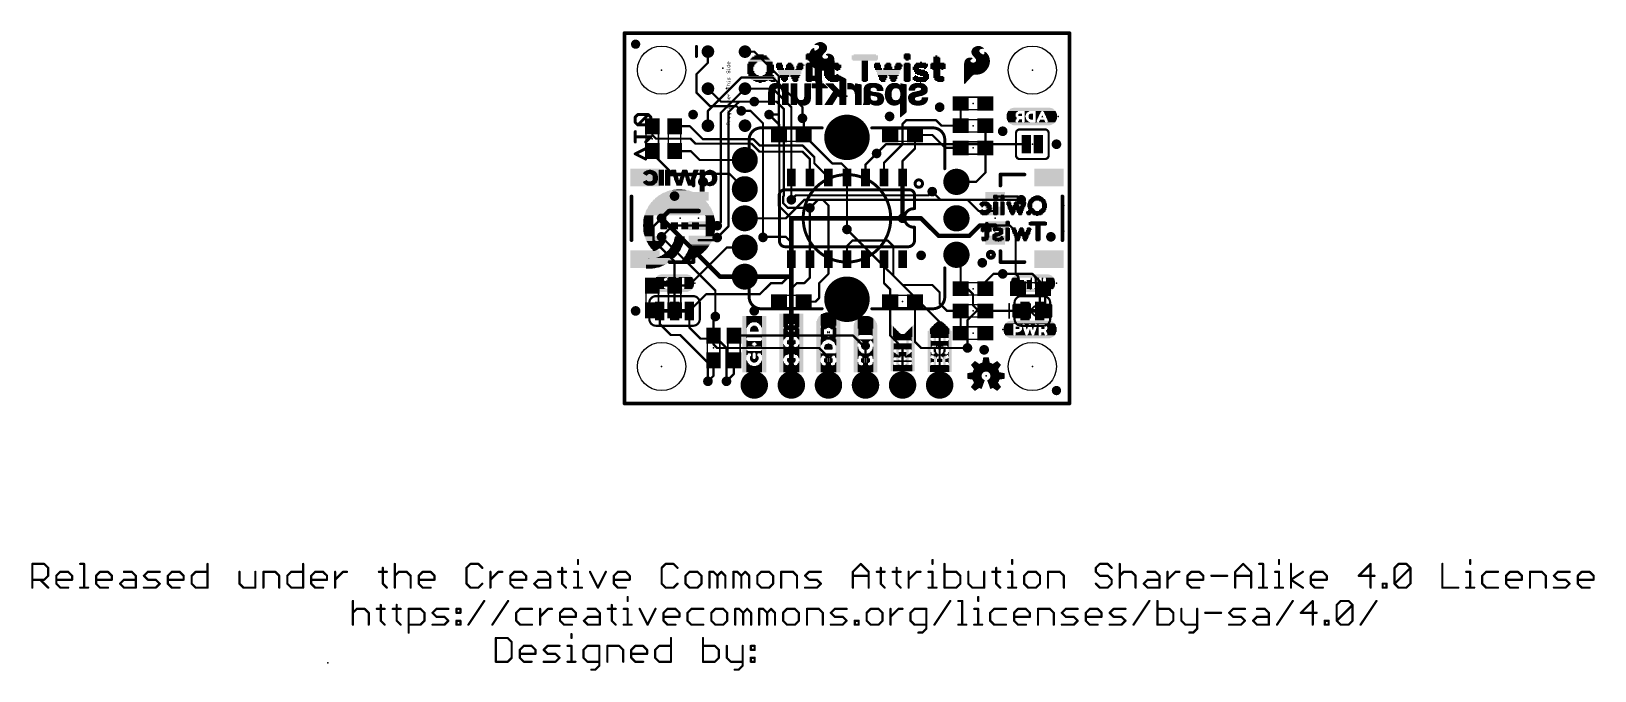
# Model space of a CAD drawing. Extents: x -41 to 66, y -18 to 26.
import ezdxf

# ---------------------------------------------------------------- set-up
doc = ezdxf.new("R2010")
doc.units = 0
for name, color, linetype in [('1', 12, 'CONTINUOUS'), ('16', 132, 'CONTINUOUS'), ('17', 110, 'CONTINUOUS'), ('18', 110, 'CONTINUOUS'), ('20', 31, 'CONTINUOUS'), ('21', 41, 'CONTINUOUS'), ('22', 40, 'CONTINUOUS'), ('23', 53, 'CONTINUOUS'), ('24', 53, 'CONTINUOUS'), ('51', 53, 'CONTINUOUS')]:
    doc.layers.add(name, color=color, linetype=linetype)

# ---------------------------------------------------------------- blocks, each defined once
blk = doc.blocks.new('RECT')
blk.add_solid([(-0.5, -0.5), (0.5, -0.5), (-0.5, 0.5), (0.5, 0.5)])
blk = doc.blocks.new('RECT160000X160000R30')
at = {"const_width": 0.15}
blk.add_lwpolyline([(0.425, -0.35), (0.425, 0.35, 0.4142), (0.35, 0.425), (-0.35, 0.425, 0.4142), (-0.425, 0.35), (-0.425, -0.35, 0.4142), (-0.35, -0.425), (0.35, -0.425, 0.4142)], format="xyb", close=True, dxfattribs=at)
blk.add_solid([(-0.3754, -0.3754), (0.3754, -0.3754), (-0.3754, 0.3754), (0.3754, 0.3754)])
blk = doc.blocks.new('ROUNDP')
at = {"const_width": 0.5}
blk.add_lwpolyline([(0, -0.25, 1), (0, 0.25, 1), (0, -0.25)], format="xyb", dxfattribs=at)
blk = doc.blocks.new('PIE')
at = {"const_width": 0.5}
blk.add_lwpolyline([(0, -0.25, 1), (0, 0.25, 1), (0, -0.25)], format="xyb", dxfattribs=at)
blk = doc.blocks.new('ROUNDV')
at = {"const_width": 0.5}
blk.add_lwpolyline([(0, -0.25, 1), (0, 0.25, 1), (0, -0.25)], format="xyb", dxfattribs=at)

msp = doc.modelspace()

# ---------------------------------------------------------------- linework, layer by layer
at = {"layer": '1'}
for points, const_width in [([(0, 0), (0, 25.4)], 0.254), ([(0, 25.4), (30.48, 25.4)], 0.254), ([(30.48, 25.4), (30.48, 0)], 0.254), ([(5.715, 23.368), (5.715, 24.13)], 0.1524), ([(8.89, 24.13), (8.255, 24.13)], 0.1524), ([(10.58, 22.44), (8.89, 24.13)], 0.1524), ([(23.397, 23.57), (23.337, 23.47)], 0.0762), ([(23.3825, 23.5458), (23.6623, 23.5458)], 0.0762), ([(23.447, 23.61), (23.397, 23.57)], 0.0762), ([(23.487, 23.64), (23.447, 23.61)], 0.0762), ([(23.463, 23.622), (23.733, 23.622)], 0.0762), ([(23.537, 23.66), (23.487, 23.64)], 0.0762), ([(23.587, 23.67), (23.537, 23.66)], 0.0762), ([(23.647, 23.68), (23.587, 23.67)], 0.0762), ([(23.767, 23.68), (23.647, 23.68)], 0.0762), ([(23.657, 23.53), (23.667, 23.56)], 0.0762), ([(23.657, 23.49), (23.657, 23.53)], 0.0762), ([(23.667, 23.56), (23.727, 23.62)], 0.0762), ([(23.727, 23.62), (23.757, 23.63)], 0.0762), ([(23.757, 23.63), (23.797, 23.65)], 0.0762), ([(23.807, 23.66), (23.767, 23.68)], 0.0762), ([(23.797, 23.65), (23.807, 23.66)], 0.0762), ([(23.837, 24.25), (23.807, 24.16)], 0.0762), ([(23.807, 24.16), (23.807, 24.08)], 0.0762), ([(23.807, 24.1554), (24.277, 24.1554)], 0.0762), ([(23.807, 24.08), (23.827, 23.99)], 0.0762), ([(23.8072, 24.0792), (24.3075, 24.0792)], 0.0762), ([(23.8241, 24.003), (24.374, 24.003)], 0.0762), ([(23.827, 23.99), (23.877, 23.9)], 0.0762), ([(23.8309, 24.2316), (24.2842, 24.2316)], 0.0762), ([(23.887, 24.33), (23.837, 24.25)], 0.0762), ([(23.8621, 23.9268), (24.4834, 23.9268)], 0.0762), ([(23.8731, 24.3078), (24.3407, 24.3078)], 0.0762), ([(23.877, 23.9), (23.947, 23.82)], 0.0762), ([(23.977, 24.4), (23.887, 24.33)], 0.0762), ([(23.9202, 23.8506), (24.9039, 23.8506)], 0.0762), ([(23.947, 23.82), (24.027, 23.73)], 0.0762), ([(23.9564, 24.384), (24.535, 24.384)], 0.0762), ([(24.087, 24.46), (23.977, 24.4)], 0.0762), ([(23.9875, 23.7744), (24.9355, 23.7744)], 0.0762), ([(24.027, 23.73), (24.097, 23.66)], 0.0762), ([(24.0588, 23.6982), (24.9609, 23.6982)], 0.0762), ([(24.197, 24.48), (24.087, 24.46)], 0.0762), ([(24.0881, 24.4602), (24.3861, 24.4602)], 0.0762), ([(24.097, 23.66), (24.127, 23.58)], 0.0762), ([(24.1113, 23.622), (24.9779, 23.622)], 0.0762), ([(24.127, 23.58), (24.127, 23.51)], 0.0762), ([(24.127, 23.5458), (24.9922, 23.5458)], 0.0762), ([(24.297, 24.48), (24.197, 24.48)], 0.0762), ([(24.277, 24.21), (24.287, 24.24)], 0.0762), ([(24.277, 24.15), (24.277, 24.21)], 0.0762), ([(24.287, 24.11), (24.277, 24.15)], 0.0762), ([(24.287, 24.24), (24.297, 24.26)], 0.0762), ([(24.327, 24.05), (24.287, 24.11)], 0.0762), ([(24.387, 24.46), (24.297, 24.48)], 0.0762), ([(24.297, 24.26), (24.317, 24.29)], 0.0762), ([(24.317, 24.29), (24.357, 24.32)], 0.0762), ([(24.387, 23.99), (24.327, 24.05)], 0.0762), ([(24.357, 24.32), (24.397, 24.34)], 0.0762), ([(24.527, 24.39), (24.387, 24.46)], 0.0762), ([(24.427, 23.96), (24.387, 23.99)], 0.0762), ([(24.397, 24.34), (24.447, 24.35)], 0.0762), ([(24.457, 23.94), (24.427, 23.96)], 0.0762), ([(24.447, 24.35), (24.487, 24.36)], 0.0762), ([(24.497, 23.92), (24.457, 23.94)], 0.0762), ([(24.487, 24.36), (24.547, 24.36)], 0.0762), ([(24.577, 23.9), (24.497, 23.92)], 0.0762), ([(24.567, 24.36), (24.527, 24.39)], 0.0762), ([(24.547, 24.36), (24.567, 24.35)], 0.0762), ([(24.577, 24.35), (24.567, 24.36)], 0.0762), ([(24.567, 24.35), (24.577, 24.35)], 0.0762), ([(24.607, 23.9), (24.577, 23.9)], 0.0762), ([(24.637, 23.91), (24.607, 23.9)], 0.0762), ([(24.667, 23.94), (24.637, 23.91)], 0.0762), ([(24.6538, 23.9268), (24.8554, 23.9268)], 0.0762), ([(24.677, 23.96), (24.667, 23.94)], 0.0762), ([(24.687, 23.99), (24.677, 23.96)], 0.0762), ([(24.687, 24.08), (24.687, 23.99)], 0.0762), ([(24.767, 24.03), (24.687, 24.08)], 0.0762), ([(24.687, 24.0792), (24.6883, 24.0792)], 0.0762), ([(24.687, 24.003), (24.791, 24.003)], 0.0762), ([(24.847, 23.94), (24.767, 24.03)], 0.0762), ([(24.917, 23.83), (24.847, 23.94)], 0.0762), ([(24.967, 23.68), (24.917, 23.83)], 0.0762), ([(24.997, 23.52), (24.967, 23.68)], 0.0762), ([(4.9276, 22.5806), (5.715, 23.368)], 0.1524), ([(4.9276, 21.3164), (4.9276, 22.5806)], 0.1524), ([(10.58, 19.812), (10.58, 22.44)], 0.1524), ([(23.317, 23.4), (23.307, 23.32)], 0.0762), ([(23.307, 23.32), (23.307, 21.95)], 0.0762), ([(23.307, 23.3172), (24.9784, 23.3172)], 0.0762), ([(23.307, 23.241), (24.9583, 23.241)], 0.0762), ([(23.307, 23.1648), (24.9383, 23.1648)], 0.0762), ([(23.307, 23.0886), (24.8973, 23.0886)], 0.0762), ([(23.307, 23.0124), (24.855, 23.0124)], 0.0762), ([(23.307, 22.9362), (24.8029, 22.9362)], 0.0762), ([(23.307, 22.86), (24.737, 22.86)], 0.0762), ([(23.307, 22.7838), (24.6571, 22.7838)], 0.0762), ([(23.307, 22.7076), (24.553, 22.7076)], 0.0762), ([(23.307, 22.6314), (24.3755, 22.6314)], 0.0762), ([(23.307, 22.5552), (23.8857, 22.5552)], 0.0762), ([(23.307, 22.479), (23.786, 22.479)], 0.0762), ([(23.3162, 23.3934), (23.7236, 23.3934)], 0.0762), ([(23.337, 23.47), (23.317, 23.4)], 0.0762), ([(23.3369, 23.4696), (23.6638, 23.4696)], 0.0762), ([(23.667, 23.46), (23.657, 23.49)], 0.0762), ([(23.687, 23.43), (23.667, 23.46)], 0.0762), ([(23.747, 23.37), (23.687, 23.43)], 0.0762), ([(23.727, 22.42), (23.827, 22.52)], 0.0762), ([(23.797, 23.35), (23.747, 23.37)], 0.0762), ([(23.847, 23.34), (23.797, 23.35)], 0.0762), ([(23.827, 22.52), (23.927, 22.58)], 0.0762), ([(23.927, 23.34), (23.847, 23.34)], 0.0762), ([(24.007, 23.36), (23.927, 23.34)], 0.0762), ([(23.927, 22.58), (23.987, 22.59)], 0.0762), ([(23.987, 22.59), (24.177, 22.59)], 0.0762), ([(24.067, 23.4), (24.007, 23.36)], 0.0762), ([(24.0571, 23.3934), (24.9896, 23.3934)], 0.0762), ([(24.107, 23.45), (24.067, 23.4)], 0.0762), ([(24.127, 23.51), (24.107, 23.45)], 0.0762), ([(24.1135, 23.4696), (24.994, 23.4696)], 0.0762), ([(24.177, 22.59), (24.297, 22.61)], 0.0762), ([(24.297, 22.61), (24.407, 22.64)], 0.0762), ([(24.407, 22.64), (24.507, 22.68)], 0.0762), ([(24.507, 22.68), (24.607, 22.74)], 0.0762), ([(24.607, 22.74), (24.687, 22.81)], 0.0762), ([(24.687, 22.81), (24.767, 22.89)], 0.0762), ([(24.767, 22.89), (24.837, 22.98)], 0.0762), ([(24.837, 22.98), (24.937, 23.16)], 0.0762), ([(24.937, 23.16), (24.987, 23.35)], 0.0762), ([(24.987, 23.35), (24.997, 23.52)], 0.0762), ([(6.604, 20.701), (5.715, 21.59)], 0.1524), ([(23.307, 22.4028), (23.7123, 22.4028)], 0.0762), ([(23.307, 22.3266), (23.6469, 22.3266)], 0.0762), ([(23.307, 22.2504), (23.5774, 22.2504)], 0.0762), ([(23.307, 22.1742), (23.5012, 22.1742)], 0.0762), ([(23.307, 22.098), (23.435, 22.098)], 0.0762), ([(23.307, 22.0218), (23.3701, 22.0218)], 0.0762), ([(23.307, 21.95), (23.357, 22)], 0.0762), ([(23.357, 22), (23.387, 22.05)], 0.0762), ([(23.387, 22.05), (23.437, 22.1)], 0.0762), ([(23.437, 22.1), (23.487, 22.16)], 0.0762), ([(23.487, 22.16), (23.607, 22.28)], 0.0762), ([(23.607, 22.28), (23.727, 22.42)], 0.0762), ([(5.8479, 20.3962), (4.9276, 21.3164)], 0.1524), ([(7.6708, 20.3962), (5.8479, 20.3962)], 0.1524), ([(8.89, 20.701), (6.604, 20.701)], 0.1524), ([(8.001, 20.066), (7.6708, 20.3962)], 0.1524), ([(23.026, 20.574), (23.026, 19.05)], 0.1524), ([(9.906, 19.812), (10.58, 19.812)], 0.1524), ([(10.58, 18.415), (10.58, 19.812)], 0.1524), ([(12.28, 19.47), (12.192, 19.558)], 0.1524), ([(12.28, 18.415), (12.28, 19.47)], 0.1524), ([(19.304, 19.431), (19.05, 19.177)], 0.1524), ([(21.336, 19.431), (19.304, 19.431)], 0.1524), ([(21.717, 19.05), (21.336, 19.431)], 0.1524), ([(1.905, 18.415), (1.905, 19.011)], 0.1524), ([(2.159, 18.161), (1.905, 18.415)], 0.1524), ([(4.5219, 18.161), (2.159, 18.161)], 0.1524), ([(4.484, 19.011), (3.429, 19.011)], 0.1524), ([(5.3726, 18.1224), (4.484, 19.011)], 0.1524), ([(4.8653, 17.8176), (4.5219, 18.161)], 0.1524), ([(12.28, 18.415), (14.2316, 16.4634)], 0.1524), ([(19.05, 19.177), (19.05, 17.78)], 0.1524), ([(19.9, 17.487), (19.9, 18.415)], 0.1524), ([(21.082, 18.415), (19.9, 18.415)], 0.1524), ([(21.971, 17.526), (21.082, 18.415)], 0.1524), ([(23.026, 19.05), (21.717, 19.05)], 0.1524), ([(24.726, 19.05), (24.726, 17.526)], 0.1524), ([(1.905, 17.311), (1.905, 17.145)], 0.1524), ([(1.905, 17.145), (3.302, 15.748)], 0.1524), ([(4.533, 17.311), (3.429, 17.311)], 0.1524), ([(5.144, 16.7), (4.533, 17.311)], 0.1524), ([(8.7029, 17.8176), (4.8653, 17.8176)], 0.1524), ([(8.8292, 18.1224), (5.3726, 18.1224)], 0.1524), ([(9.2485, 17.272), (8.7029, 17.8176)], 0.1524), ([(9.2652, 17.6864), (8.8292, 18.1224)], 0.1524), ([(12.192, 17.272), (9.2485, 17.272)], 0.1524), ([(12.2087, 17.6864), (9.2652, 17.6864)], 0.1524), ([(12.7, 16.764), (12.192, 17.272)], 0.1524), ([(13.0048, 16.8903), (12.2087, 17.6864)], 0.1524), ([(16.51, 16.383), (17.272, 17.145)], 0.1524), ([(19.05, 17.78), (17.78, 16.51)], 0.1524), ([(19.05, 16.637), (19.9, 17.487)], 0.1524), ([(23.026, 17.526), (21.971, 17.526)], 0.1524), ([(24.726, 17.526), (24.726, 15.836)], 0.1524), ([(8.24, 16.7), (5.144, 16.7)], 0.1524), ([(12.7, 15.5), (12.7, 16.764)], 0.1524), ([(13.0048, 16.4652), (13.0048, 16.8903)], 0.1524), ([(13.97, 15.5), (13.0048, 16.4652)], 0.1524), ([(14.2316, 16.4634), (14.859, 16.4634)], 0.1524), ([(14.859, 16.4634), (15.24, 16.0824)], 0.1524), ([(15.24, 16.0824), (15.24, 15.5)], 0.1524), ([(16.51, 15.5), (16.51, 16.383)], 0.1524), ([(17.78, 16.51), (17.78, 15.5)], 0.1524), ([(19.05, 15.5), (19.05, 16.637)], 0.1524), ([(3.302, 15.748), (7.192, 15.748)], 0.1524), ([(7.192, 15.748), (8.24, 14.7)], 0.1524), ([(11.43, 13.97), (11.43, 15.5)], 0.1524), ([(15.24, 11.938), (15.24, 15.5)], 0.1524), ([(19.05, 15.5), (19.05, 12.7)], 0.3048), ([(24.09, 15.2), (22.74, 15.2)], 0.1524), ([(24.726, 15.836), (24.09, 15.2)], 0.1524), ([(11.049, 12.7), (12.319, 13.97)], 0.1524), ([(12.319, 13.97), (13.589, 13.97)], 0.1524), ([(13.589, 13.97), (13.97, 13.589)], 0.1524), ([(21.6408, 13.97), (21.082, 14.5288)], 0.1524), ([(23.495, 13.97), (21.6408, 13.97)], 0.1524), ([(24.265, 13.2), (23.495, 13.97)], 0.1524), ([(25.4, 14.2), (26.948, 14.2)], 0.1524), ([(26.948, 14.2), (27.178, 13.97)], 0.1524), ([(3.04, 13.2), (2.54, 12.7)], 0.3048), ([(5.08, 13.2), (3.04, 13.2)], 0.3048), ([(12.7, 13.4112), (12.7, 9.9)], 0.1524), ([(13.97, 13.589), (13.97, 9.9)], 0.1524), ([(25.4, 13.2), (24.265, 13.2)], 0.1524), ([(3.31, 12.2), (2.54, 11.43)], 0.1524), ([(5.08, 12.2), (3.31, 12.2)], 0.1524), ([(5.08, 12.2), (6.342, 12.2)], 0.1524), ([(6.342, 12.2), (6.35, 12.192)], 0.1524), ([(8.24, 12.7), (11.049, 12.7)], 0.1524), ([(20.32, 12.7), (19.05, 12.7)], 0.3048), ([(21.5248, 11.4952), (20.32, 12.7)], 0.3048), ([(24.3249, 12.2), (23.6201, 11.4952)], 0.3048), ([(25.4, 12.2), (24.3249, 12.2)], 0.3048), ([(25.4, 12.2), (26.408, 12.2)], 0.1524), ([(26.408, 12.2), (26.797, 11.811)], 0.1524), ([(26.797, 11.811), (26.797, 8.89)], 0.1524), ([(4.406, 8.089), (7.017, 10.7)], 0.1524), ([(5.08, 11.2), (6.1708, 11.2)], 0.1524), ([(6.1708, 11.2), (6.35, 11.3792)], 0.1524), ([(7.017, 10.7), (8.24, 10.7)], 0.1524), ([(9.525, 11.43), (9.4874, 11.3924)], 0.1524), ([(11.049, 11.43), (9.525, 11.43)], 0.1524), ([(11.43, 11.049), (11.049, 11.43)], 0.1524), ([(11.43, 9.9), (11.43, 11.049)], 0.1524), ([(15.24, 10.795), (15.621, 11.176)], 0.1524), ([(15.24, 9.9), (15.24, 10.795)], 0.1524), ([(15.621, 11.176), (18.034, 11.176)], 0.1524), ([(18.034, 11.176), (18.415, 10.795)], 0.1524), ([(18.415, 10.795), (18.415, 8.763)], 0.1524), ([(23.6201, 11.4952), (21.5248, 11.4952)], 0.3048), ([(11.43, 8.89), (11.43, 9.9)], 0.1524), ([(12.7, 9.9), (12.7, 8.636)], 0.1524), ([(13.97, 9.9), (13.97, 8.89)], 0.1524), ([(17.78, 9.9), (17.78, 8.255)], 0.1524), ([(23.026, 9.914), (22.74, 10.2)], 0.1524), ([(23.026, 7.874), (23.026, 9.914)], 0.1524), ([(10.795, 8.255), (11.43, 8.89)], 0.1524), ([(12.7, 8.636), (12.319, 8.255)], 0.1524), ([(13.97, 8.89), (13.335, 8.255)], 0.1524), ([(18.415, 8.763), (19.05, 8.128)], 0.1524), ([(25.273, 8.89), (24.726, 8.343)], 0.1524), ([(25.273, 8.89), (25.908, 8.89)], 0.1524), ([(26.797, 8.89), (25.908, 8.89)], 0.1524), ([(26.963, 8.724), (26.797, 8.89)], 0.1524), ([(26.963, 7.874), (26.963, 8.724)], 0.1524), ([(3.429, 8.089), (1.905, 8.089)], 0.1524), ([(3.429, 8.089), (4.406, 8.089)], 0.1524), ([(4.484, 6.389), (5.588, 7.493)], 0.1524), ([(5.588, 7.493), (9.271, 7.493)], 0.1524), ([(9.271, 7.493), (10.033, 8.255)], 0.1524), ([(10.033, 8.255), (10.795, 8.255)], 0.1524), ([(11.811, 8.255), (11.43, 7.874)], 0.1524), ([(11.43, 7.874), (11.43, 4.66)], 0.1524), ([(12.319, 8.255), (11.811, 8.255)], 0.1524), ([(13.335, 8.255), (13.335, 7.239)], 0.1524), ([(17.78, 8.255), (18.2, 7.835)], 0.1524), ([(18.2, 7.835), (18.2, 6.985)], 0.1524), ([(19.05, 8.128), (21.082, 8.128)], 0.1524), ([(21.082, 8.128), (21.59, 7.62)], 0.1524), ([(21.59, 7.62), (21.59, 6.858)], 0.1524), ([(23.495, 7.874), (23.026, 7.874)], 0.1524), ([(23.876, 7.493), (23.495, 7.874)], 0.1524), ([(23.876, 6.731), (23.876, 7.493)], 0.1524), ([(24.726, 7.874), (24.726, 8.343)], 0.1524), ([(28.663, 7.874), (28.817, 7.72)], 0.1524), ([(28.817, 7.72), (28.817, 6.35)], 0.1524), ([(3.429, 6.389), (4.484, 6.389)], 0.1524), ([(13.081, 6.985), (12.28, 6.985)], 0.1524), ([(13.335, 7.239), (13.081, 6.985)], 0.1524), ([(18.2, 6.985), (18.2, 4.66)], 0.1524), ([(19.9, 6.985), (19.9, 4.23)], 0.1524), ([(21.59, 6.858), (22.098, 6.35)], 0.1524), ([(24.257, 6.35), (23.876, 6.731)], 0.1524), ([(6.096, 5.842), (6.223, 5.969)], 0.1524), ([(6.096, 5.842), (6.096, 4.66)], 0.1524), ([(22.098, 6.35), (23.026, 6.35)], 0.1524), ([(23.026, 6.35), (23.026, 4.826)], 0.1524), ([(24.726, 6.35), (24.257, 6.35)], 0.1524), ([(6.096, 4.064), (6.096, 4.66)], 0.1524), ([(7.493, 4.66), (11.43, 4.66)], 0.1524), ([(11.43, 4.66), (15.66, 4.66)], 0.1524), ([(15.66, 4.66), (16.51, 3.81)], 0.1524), ([(18.2, 4.66), (19.05, 3.81)], 0.1524), ([(19.9, 4.23), (20.32, 3.81)], 0.1524), ([(6.35, 3.81), (6.096, 4.064)], 0.1524), ([(13.335, 3.81), (6.35, 3.81)], 0.1524), ([(13.97, 3.175), (13.335, 3.81)], 0.1524), ([(13.97, 1.27), (13.97, 3.175)], 0.1524), ([(16.51, 3.81), (16.51, 1.27)], 0.1524), ([(19.05, 3.81), (19.05, 1.27)], 0.1524), ([(20.32, 3.81), (23.495, 3.81)], 0.1524), ([(6.096, 2.96), (6.096, 1.905)], 0.1524), ([(7.493, 2.96), (7.493, 2.032)], 0.1524), ([(5.715, 1.524), (6.096, 1.905)], 0.1524), ([(6.985, 1.524), (7.493, 2.032)], 0.1524), ([(30.48, 0), (0, 0)], 0.254)]:
    msp.add_lwpolyline(points, dxfattribs=dict(at, const_width=const_width))
for points, const_width in [([(0.0635, 25.4, 1), (-0.0635, 25.4)], 0.127), ([(0, 25.4635, 1), (0, 25.3365)], 0.127), ([(30.5435, 25.4, 1), (30.4165, 25.4)], 0.127), ([(30.48, 25.3365, 1), (30.48, 25.4635)], 0.127), ([(5.7531, 24.13, 1), (5.6769, 24.13)], 0.0762), ([(8.255, 24.1681, 1), (8.255, 24.0919)], 0.0762), ([(8.9169, 24.1569, 1), (8.8631, 24.1031)], 0.0762), ([(8.89, 24.0919, 1), (8.89, 24.1681)], 0.0762), ([(23.3825, 23.5648, 1), (23.3825, 23.5267)], 0.0381), ([(23.3851, 23.5849, 1), (23.4089, 23.5551)], 0.0381), ([(23.4133, 23.5602, 1), (23.3807, 23.5798)], 0.0381), ([(23.4356, 23.6252, 1), (23.4584, 23.5948)], 0.0381), ([(23.4589, 23.5951, 1), (23.4351, 23.6249)], 0.0381), ([(23.463, 23.641, 1), (23.463, 23.6029)], 0.0381), ([(23.4799, 23.6577, 1), (23.4941, 23.6223)], 0.0381), ([(23.4984, 23.6248, 1), (23.4756, 23.6552)], 0.0381), ([(23.5333, 23.6787, 1), (23.5407, 23.6413)], 0.0381), ([(23.5441, 23.6423, 1), (23.5299, 23.6777)], 0.0381), ([(23.5839, 23.6888, 1), (23.5901, 23.6512)], 0.0381), ([(23.5907, 23.6513, 1), (23.5833, 23.6887)], 0.0381), ([(23.647, 23.699, 1), (23.647, 23.6609)], 0.0381), ([(23.6761, 23.53, 1), (23.638, 23.53)], 0.0381), ([(23.6501, 23.6612, 1), (23.6439, 23.6988)], 0.0381), ([(23.6535, 23.5735, 1), (23.6805, 23.5465)], 0.0381), ([(23.6851, 23.554, 1), (23.6489, 23.566)], 0.0381), ([(23.6623, 23.5267, 1), (23.6623, 23.5648)], 0.0381), ([(23.721, 23.6381, 1), (23.733, 23.6019)], 0.0381), ([(23.7405, 23.6065, 1), (23.7135, 23.6335)], 0.0381), ([(23.733, 23.6029, 1), (23.733, 23.641)], 0.0381), ([(23.7485, 23.647, 1), (23.7655, 23.613)], 0.0381), ([(23.7755, 23.697, 1), (23.7585, 23.663)], 0.0381), ([(23.763, 23.6119, 1), (23.751, 23.6481)], 0.0381), ([(23.767, 23.6609, 1), (23.767, 23.699)], 0.0381), ([(23.7835, 23.6635, 1), (23.8105, 23.6365)], 0.0381), ([(23.807, 24.1745, 1), (23.807, 24.1364)], 0.0381), ([(23.7889, 24.166, 1), (23.8251, 24.154)], 0.0381), ([(23.8256, 24.0841, 1), (23.7884, 24.0759)], 0.0381), ([(23.8261, 24.16, 1), (23.788, 24.16)], 0.0381), ([(23.788, 24.08, 1), (23.8261, 24.08)], 0.0381), ([(23.8072, 24.0983, 1), (23.8072, 24.0602)], 0.0381), ([(23.8055, 23.633, 1), (23.7885, 23.667)], 0.0381), ([(23.8205, 23.6465, 1), (23.7935, 23.6735)], 0.0381), ([(23.7985, 23.643, 1), (23.8155, 23.677)], 0.0381), ([(23.8241, 24.0221, 1), (23.8241, 23.984)], 0.0381), ([(23.8437, 23.9993, 1), (23.8103, 23.9807)], 0.0381), ([(23.8084, 23.9859, 1), (23.8456, 23.9941)], 0.0381), ([(23.8309, 24.2507, 1), (23.8309, 24.2126)], 0.0381), ([(23.8208, 24.2601, 1), (23.8532, 24.2399)], 0.0381), ([(23.8551, 24.244, 1), (23.8189, 24.256)], 0.0381), ([(23.8621, 23.9459, 1), (23.8621, 23.9078)], 0.0381), ([(23.8731, 24.3269, 1), (23.8731, 24.2888)], 0.0381), ([(23.8913, 23.9125, 1), (23.8627, 23.8875)], 0.0381), ([(23.8603, 23.8907, 1), (23.8937, 23.9093)], 0.0381), ([(23.8753, 24.345, 1), (23.8987, 24.315)], 0.0381), ([(23.9032, 24.3199, 1), (23.8708, 24.3401)], 0.0381), ([(23.9202, 23.8697, 1), (23.9202, 23.8316)], 0.0381), ([(23.9612, 23.8327, 1), (23.9328, 23.8073)], 0.0381), ([(23.9327, 23.8075, 1), (23.9613, 23.8325)], 0.0381), ([(23.9564, 24.4031, 1), (23.9564, 24.365)], 0.0381), ([(23.9679, 24.4167, 1), (23.9861, 24.3833)], 0.0381), ([(23.9887, 24.385, 1), (23.9653, 24.415)], 0.0381), ([(23.9875, 23.7934, 1), (23.9875, 23.7553)], 0.0381), ([(24.0405, 23.7435, 1), (24.0135, 23.7165)], 0.0381), ([(24.0128, 23.7173, 1), (24.0412, 23.7427)], 0.0381), ([(24.0588, 23.7172, 1), (24.0588, 23.6791)], 0.0381), ([(24.0836, 24.4787, 1), (24.0904, 24.4413)], 0.0381), ([(24.0881, 24.4793, 1), (24.0881, 24.4412)], 0.0381), ([(24.0961, 24.4433, 1), (24.0779, 24.4767)], 0.0381), ([(24.1148, 23.6667, 1), (24.0792, 23.6533)], 0.0381), ([(24.0835, 23.6465, 1), (24.1105, 23.6735)], 0.0381), ([(24.1113, 23.641, 1), (24.1113, 23.6029)], 0.0381), ([(24.127, 23.5648, 1), (24.127, 23.5267)], 0.0381), ([(24.1461, 23.58, 1), (24.108, 23.58)], 0.0381), ([(24.1092, 23.5733, 1), (24.1448, 23.5867)], 0.0381), ([(24.197, 24.4991, 1), (24.197, 24.461)], 0.0381), ([(24.2004, 24.4613, 1), (24.1936, 24.4987)], 0.0381), ([(24.2961, 24.21, 1), (24.258, 24.21)], 0.0381), ([(24.2589, 24.216, 1), (24.2951, 24.204)], 0.0381), ([(24.2955, 24.1546, 1), (24.2585, 24.1454)], 0.0381), ([(24.258, 24.15, 1), (24.2961, 24.15)], 0.0381), ([(24.3029, 24.1206, 1), (24.2711, 24.0994)], 0.0381), ([(24.27, 24.2485, 1), (24.304, 24.2315)], 0.0381), ([(24.2685, 24.1054, 1), (24.3055, 24.1146)], 0.0381), ([(24.3051, 24.234, 1), (24.2689, 24.246)], 0.0381), ([(24.277, 24.1364, 1), (24.277, 24.1745)], 0.0381), ([(24.2811, 24.2706, 1), (24.3129, 24.2494)], 0.0381), ([(24.3011, 24.4986, 1), (24.2929, 24.4614)], 0.0381), ([(24.314, 24.2515, 1), (24.28, 24.2685)], 0.0381), ([(24.2842, 24.2126, 1), (24.2842, 24.2507)], 0.0381), ([(24.297, 24.461, 1), (24.297, 24.4991)], 0.0381), ([(24.3056, 24.3052, 1), (24.3284, 24.2748)], 0.0381), ([(24.3329, 24.2794, 1), (24.3011, 24.3006)], 0.0381), ([(24.3075, 24.0602, 1), (24.3075, 24.0983)], 0.0381), ([(24.3405, 24.0635, 1), (24.3135, 24.0365)], 0.0381), ([(24.3111, 24.0394, 1), (24.3429, 24.0606)], 0.0381), ([(24.3485, 24.337, 1), (24.3655, 24.303)], 0.0381), ([(24.3407, 24.2888, 1), (24.3407, 24.3269)], 0.0381), ([(24.3684, 24.3048, 1), (24.3456, 24.3352)], 0.0381), ([(24.3955, 24.477, 1), (24.3785, 24.443)], 0.0381), ([(24.3984, 24.0052, 1), (24.3756, 23.9748)], 0.0381), ([(24.3735, 23.9765, 1), (24.4005, 24.0035)], 0.0381), ([(24.374, 23.984, 1), (24.374, 24.0221)], 0.0381), ([(24.3933, 24.3587, 1), (24.4007, 24.3213)], 0.0381), ([(24.3829, 24.4414, 1), (24.3911, 24.4786)], 0.0381), ([(24.3861, 24.4412, 1), (24.3861, 24.4793)], 0.0381), ([(24.4055, 24.323, 1), (24.3885, 24.357)], 0.0381), ([(24.4376, 23.9759, 1), (24.4164, 23.9441)], 0.0381), ([(24.4156, 23.9448, 1), (24.4384, 23.9752)], 0.0381), ([(24.4424, 24.3685, 1), (24.4516, 24.3315)], 0.0381), ([(24.4655, 23.957, 1), (24.4485, 23.923)], 0.0381), ([(24.4507, 24.3313, 1), (24.4433, 24.3687)], 0.0381), ([(24.4464, 23.9241, 1), (24.4676, 23.9559)], 0.0381), ([(24.487, 24.379, 1), (24.487, 24.3409)], 0.0381), ([(24.5016, 23.9385, 1), (24.4924, 23.9015)], 0.0381), ([(24.4916, 24.3415, 1), (24.4824, 24.3785)], 0.0381), ([(24.4834, 23.9078, 1), (24.4834, 23.9459)], 0.0381), ([(24.4885, 23.903, 1), (24.5055, 23.937)], 0.0381), ([(24.5384, 24.4052, 1), (24.5156, 24.3748)], 0.0381), ([(24.5185, 24.373, 1), (24.5355, 24.407)], 0.0381), ([(24.5555, 24.377, 1), (24.5385, 24.343)], 0.0381), ([(24.535, 24.365, 1), (24.535, 24.4031)], 0.0381), ([(24.547, 24.3409, 1), (24.547, 24.379)], 0.0381), ([(24.5805, 24.3735, 1), (24.5535, 24.3465)], 0.0381), ([(24.567, 24.3691, 1), (24.567, 24.331)], 0.0381), ([(24.5556, 24.3448, 1), (24.5784, 24.3752)], 0.0381), ([(24.577, 23.9191, 1), (24.577, 23.881)], 0.0381), ([(24.5585, 24.333, 1), (24.5755, 24.367)], 0.0381), ([(24.5635, 24.3365, 1), (24.5905, 24.3635)], 0.0381), ([(24.5724, 23.8815, 1), (24.5816, 23.9185)], 0.0381), ([(24.577, 24.331, 1), (24.577, 24.3691)], 0.0381), ([(24.601, 23.9181, 1), (24.613, 23.8819)], 0.0381), ([(24.607, 23.881, 1), (24.607, 23.9191)], 0.0381), ([(24.6235, 23.9235, 1), (24.6505, 23.8965)], 0.0381), ([(24.643, 23.8919, 1), (24.631, 23.9281)], 0.0381), ([(24.6538, 23.9459, 1), (24.6538, 23.9078)], 0.0381), ([(24.65, 23.9485, 1), (24.684, 23.9315)], 0.0381), ([(24.6805, 23.9265, 1), (24.6535, 23.9535)], 0.0381), ([(24.6589, 23.966, 1), (24.6951, 23.954)], 0.0381), ([(24.694, 23.9515, 1), (24.66, 23.9685)], 0.0381), ([(24.7061, 24.08, 1), (24.668, 24.08)], 0.0381), ([(24.6971, 24.0962, 1), (24.6769, 24.0638)], 0.0381), ([(24.687, 24.0983, 1), (24.687, 24.0602)], 0.0381), ([(24.687, 24.0221, 1), (24.687, 23.984)], 0.0381), ([(24.668, 23.99, 1), (24.7061, 23.99)], 0.0381), ([(24.7051, 23.984, 1), (24.6689, 23.996)], 0.0381), ([(24.6883, 24.0602, 1), (24.6883, 24.0983)], 0.0381), ([(24.7812, 24.0427, 1), (24.7528, 24.0173)], 0.0381), ([(24.7569, 24.0138, 1), (24.7771, 24.0462)], 0.0381), ([(24.791, 23.984, 1), (24.791, 24.0221)], 0.0381), ([(24.8631, 23.9502, 1), (24.8309, 23.9298)], 0.0381), ([(24.8328, 23.9273, 1), (24.8612, 23.9527)], 0.0381), ([(24.8554, 23.9078, 1), (24.8554, 23.9459)], 0.0381), ([(24.9351, 23.836, 1), (24.8989, 23.824)], 0.0381), ([(24.9009, 23.8198, 1), (24.9331, 23.8402)], 0.0381), ([(24.9039, 23.8316, 1), (24.9039, 23.8697)], 0.0381), ([(24.9355, 23.7553, 1), (24.9355, 23.7934)], 0.0381), ([(24.9857, 23.6835, 1), (24.9483, 23.6765)], 0.0381), ([(24.9489, 23.674, 1), (24.9851, 23.686)], 0.0381), ([(24.9609, 23.6791, 1), (24.9609, 23.7172)], 0.0381), ([(24.9779, 23.6029, 1), (24.9779, 23.641)], 0.0381), ([(24.9922, 23.5267, 1), (24.9922, 23.5648)], 0.0381), ([(4.9657, 22.5806, 1), (4.8895, 22.5806)], 0.0762), ([(4.9007, 22.6075, 1), (4.9545, 22.5537)], 0.0762), ([(5.6769, 23.368, 1), (5.7531, 23.368)], 0.0762), ([(5.7419, 23.3411, 1), (5.6881, 23.3949)], 0.0762), ([(10.6181, 22.44, 1), (10.5419, 22.44)], 0.0762), ([(10.5531, 22.4131, 1), (10.6069, 22.4669)], 0.0762), ([(23.307, 23.3362, 1), (23.307, 23.2981)], 0.0381), ([(23.2881, 23.3224, 1), (23.3259, 23.3176)], 0.0381), ([(23.307, 23.26, 1), (23.307, 23.2219)], 0.0381), ([(23.307, 23.1838, 1), (23.307, 23.1457)], 0.0381), ([(23.307, 23.1076, 1), (23.307, 23.0695)], 0.0381), ([(23.307, 23.0314, 1), (23.307, 22.9933)], 0.0381), ([(23.307, 22.9552, 1), (23.307, 22.9171)], 0.0381), ([(23.307, 22.879, 1), (23.307, 22.8409)], 0.0381), ([(23.307, 22.8028, 1), (23.307, 22.7647)], 0.0381), ([(23.307, 22.7266, 1), (23.307, 22.6885)], 0.0381), ([(23.307, 22.6505, 1), (23.307, 22.6124)], 0.0381), ([(23.307, 22.5743, 1), (23.307, 22.5362)], 0.0381), ([(23.307, 22.4981, 1), (23.307, 22.46)], 0.0381), ([(23.3261, 23.32, 1), (23.288, 23.32)], 0.0381), ([(23.3162, 23.4124, 1), (23.3162, 23.3743)], 0.0381), ([(23.2987, 23.4052, 1), (23.3353, 23.3948)], 0.0381), ([(23.3359, 23.3976, 1), (23.2981, 23.4024)], 0.0381), ([(23.3369, 23.4886, 1), (23.3369, 23.4505)], 0.0381), ([(23.3207, 23.4798, 1), (23.3533, 23.4602)], 0.0381), ([(23.3553, 23.4648, 1), (23.3187, 23.4752)], 0.0381), ([(23.6389, 23.536, 1), (23.6751, 23.524)], 0.0381), ([(23.6751, 23.496, 1), (23.6389, 23.484)], 0.0381), ([(23.638, 23.49, 1), (23.6761, 23.49)], 0.0381), ([(23.6829, 23.4706, 1), (23.6511, 23.4494)], 0.0381), ([(23.6489, 23.454, 1), (23.6851, 23.466)], 0.0381), ([(23.6638, 23.4505, 1), (23.6638, 23.4886)], 0.0381), ([(23.7005, 23.4435, 1), (23.6735, 23.4165)], 0.0381), ([(23.6711, 23.4194, 1), (23.7029, 23.4406)], 0.0381), ([(23.7236, 23.3743, 1), (23.7236, 23.4124)], 0.0381), ([(23.7541, 23.3877, 1), (23.7399, 23.3523)], 0.0381), ([(23.7335, 23.3565, 1), (23.7605, 23.3835)], 0.0381), ([(23.8007, 23.3687, 1), (23.7933, 23.3313)], 0.0381), ([(23.786, 22.46, 1), (23.786, 22.4981)], 0.0381), ([(23.7899, 23.3323, 1), (23.8041, 23.3677)], 0.0381), ([(23.8172, 22.5363, 1), (23.8368, 22.5037)], 0.0381), ([(23.8405, 22.5065, 1), (23.8135, 22.5335)], 0.0381), ([(23.847, 23.359, 1), (23.847, 23.3209)], 0.0381), ([(23.8433, 23.3213, 1), (23.8507, 23.3587)], 0.0381), ([(23.8857, 22.5362, 1), (23.8857, 22.5743)], 0.0381), ([(23.9224, 23.3585, 1), (23.9316, 23.3215)], 0.0381), ([(23.9239, 22.5988, 1), (23.9301, 22.5612)], 0.0381), ([(23.9368, 22.5637, 1), (23.9172, 22.5963)], 0.0381), ([(23.927, 23.3209, 1), (23.927, 23.359)], 0.0381), ([(23.987, 22.609, 1), (23.987, 22.5709)], 0.0381), ([(23.9901, 22.5712, 1), (23.9839, 22.6088)], 0.0381), ([(23.9964, 23.3759, 1), (24.0176, 23.3441)], 0.0381), ([(24.0116, 23.3415, 1), (24.0024, 23.3785)], 0.0381), ([(24.0571, 23.4124, 1), (24.0571, 23.3743)], 0.0381), ([(24.0521, 23.4119, 1), (24.0819, 23.3881)], 0.0381), ([(24.0776, 23.3841, 1), (24.0564, 23.4159)], 0.0381), ([(24.0889, 23.456, 1), (24.1251, 23.444)], 0.0381), ([(24.1219, 23.4381, 1), (24.0921, 23.4619)], 0.0381), ([(24.1135, 23.4886, 1), (24.1135, 23.4505)], 0.0381), ([(24.108, 23.51, 1), (24.1461, 23.51)], 0.0381), ([(24.1451, 23.504, 1), (24.1089, 23.516)], 0.0381), ([(24.1739, 22.6088, 1), (24.1801, 22.5712)], 0.0381), ([(24.177, 22.5709, 1), (24.177, 22.609)], 0.0381), ([(24.292, 22.6284, 1), (24.302, 22.5916)], 0.0381), ([(24.3001, 22.5912, 1), (24.2939, 22.6288)], 0.0381), ([(24.3755, 22.6124, 1), (24.3755, 22.6505)], 0.0381), ([(24.3999, 22.6577, 1), (24.4141, 22.6223)], 0.0381), ([(24.412, 22.6216, 1), (24.402, 22.6584)], 0.0381), ([(24.4972, 22.6963, 1), (24.5168, 22.6637)], 0.0381), ([(24.5141, 22.6623, 1), (24.4999, 22.6977)], 0.0381), ([(24.553, 22.6885, 1), (24.553, 22.7266)], 0.0381), ([(24.5945, 22.7543, 1), (24.6195, 22.7257)], 0.0381), ([(24.6168, 22.7237, 1), (24.5972, 22.7563)], 0.0381), ([(24.6571, 22.7647, 1), (24.6571, 22.8028)], 0.0381), ([(24.6735, 22.8235, 1), (24.7005, 22.7965)], 0.0381), ([(24.6995, 22.7957, 1), (24.6745, 22.8243)], 0.0381), ([(24.737, 22.8409, 1), (24.737, 22.879)], 0.0381), ([(24.752, 22.9017, 1), (24.782, 22.8783)], 0.0381), ([(24.7805, 22.8765, 1), (24.7535, 22.9035)], 0.0381), ([(24.8029, 22.9171, 1), (24.8029, 22.9552)], 0.0381), ([(24.8203, 22.9893, 1), (24.8537, 22.9707)], 0.0381), ([(24.852, 22.9683, 1), (24.822, 22.9917)], 0.0381), ([(24.855, 22.9933, 1), (24.855, 23.0314)], 0.0381), ([(24.8973, 23.0695, 1), (24.8973, 23.1076)], 0.0381), ([(24.9186, 23.1648, 1), (24.9554, 23.1552)], 0.0381), ([(24.9537, 23.1507, 1), (24.9203, 23.1693)], 0.0381), ([(24.9383, 23.1457, 1), (24.9383, 23.1838)], 0.0381), ([(24.9583, 23.2219, 1), (24.9583, 23.26)], 0.0381), ([(24.968, 23.3511, 1), (25.006, 23.3489)], 0.0381), ([(25.0054, 23.3452, 1), (24.9686, 23.3548)], 0.0381), ([(25.016, 23.5189, 1), (24.978, 23.5211)], 0.0381), ([(24.9783, 23.5165, 1), (25.0157, 23.5235)], 0.0381), ([(24.9784, 23.2981, 1), (24.9784, 23.3362)], 0.0381), ([(24.9896, 23.3743, 1), (24.9896, 23.4124)], 0.0381), ([(24.994, 23.4505, 1), (24.994, 23.4886)], 0.0381), ([(5.7419, 21.6169, 1), (5.6881, 21.5631)], 0.0762), ([(23.307, 22.4219, 1), (23.307, 22.3838)], 0.0381), ([(23.307, 22.3457, 1), (23.307, 22.3076)], 0.0381), ([(23.307, 22.2695, 1), (23.307, 22.2314)], 0.0381), ([(23.307, 22.1933, 1), (23.307, 22.1552)], 0.0381), ([(23.307, 22.1171, 1), (23.307, 22.079)], 0.0381), ([(23.307, 22.0409, 1), (23.307, 22.0028)], 0.0381), ([(23.2935, 21.9635, 1), (23.3205, 21.9365)], 0.0381), ([(23.288, 21.95, 1), (23.3261, 21.95)], 0.0381), ([(23.3407, 22.0098, 1), (23.3733, 21.9902)], 0.0381), ([(23.3705, 21.9865, 1), (23.3435, 22.0135)], 0.0381), ([(23.3735, 22.0635, 1), (23.4005, 22.0365)], 0.0381), ([(23.3701, 22.0028, 1), (23.3701, 22.0409)], 0.0381), ([(23.4033, 22.0402, 1), (23.3707, 22.0598)], 0.0381), ([(23.4224, 22.1122, 1), (23.4516, 22.0878)], 0.0381), ([(23.4505, 22.0865, 1), (23.4235, 22.1135)], 0.0381), ([(23.435, 22.079, 1), (23.435, 22.1171)], 0.0381), ([(23.4735, 22.1735, 1), (23.5005, 22.1465)], 0.0381), ([(23.5016, 22.1478, 1), (23.4724, 22.1722)], 0.0381), ([(23.5012, 22.1552, 1), (23.5012, 22.1933)], 0.0381), ([(23.5774, 22.2314, 1), (23.5774, 22.2695)], 0.0381), ([(23.5925, 22.2924, 1), (23.6215, 22.2676)], 0.0381), ([(23.6205, 22.2665, 1), (23.5935, 22.2935)], 0.0381), ([(23.6469, 22.3076, 1), (23.6469, 22.3457)], 0.0381), ([(23.7135, 22.4335, 1), (23.7405, 22.4065)], 0.0381), ([(23.7123, 22.3838, 1), (23.7123, 22.4219)], 0.0381), ([(23.7415, 22.4076, 1), (23.7125, 22.4324)], 0.0381), ([(4.9545, 21.3434, 1), (4.9007, 21.2895)], 0.0762), ([(4.8895, 21.3164, 1), (4.9657, 21.3164)], 0.0762), ([(5.8479, 20.4343, 1), (5.8479, 20.3581)], 0.0762), ([(5.8209, 20.3693, 1), (5.8748, 20.4231)], 0.0762), ([(6.604, 20.7391, 1), (6.604, 20.6629)], 0.0762), ([(6.5771, 20.6741, 1), (6.6309, 20.7279)], 0.0762), ([(7.6977, 20.4231, 1), (7.6439, 20.3693)], 0.0762), ([(7.6708, 20.3581, 1), (7.6708, 20.4343)], 0.0762), ([(8.89, 20.6629, 1), (8.89, 20.7391)], 0.0762), ([(23.0641, 20.574, 1), (22.9879, 20.574)], 0.0762), ([(7.9741, 20.0391, 1), (8.0279, 20.0929)], 0.0762), ([(9.906, 19.8501, 1), (9.906, 19.7739)], 0.0762), ([(10.6181, 19.812, 1), (10.5419, 19.812)], 0.0762), ([(10.5419, 19.812, 1), (10.6181, 19.812)], 0.0762), ([(10.58, 19.7739, 1), (10.58, 19.8501)], 0.0762), ([(12.2189, 19.5849, 1), (12.1651, 19.5311)], 0.0762), ([(12.3181, 19.47, 1), (12.2419, 19.47)], 0.0762), ([(12.2531, 19.4431, 1), (12.3069, 19.4969)], 0.0762), ([(19.304, 19.4691, 1), (19.304, 19.3929)], 0.0762), ([(19.3309, 19.4041, 1), (19.2771, 19.4579)], 0.0762), ([(21.3629, 19.4579, 1), (21.3091, 19.4041)], 0.0762), ([(21.336, 19.3929, 1), (21.336, 19.4691)], 0.0762), ([(1.9431, 19.011, 1), (1.8669, 19.011)], 0.0762), ([(1.8669, 18.415, 1), (1.9431, 18.415)], 0.0762), ([(1.9319, 18.4419, 1), (1.8781, 18.3881)], 0.0762), ([(2.159, 18.1991, 1), (2.159, 18.1229)], 0.0762), ([(2.1321, 18.1341, 1), (2.1859, 18.1879)], 0.0762), ([(3.429, 19.0491, 1), (3.429, 18.9729)], 0.0762), ([(4.5109, 19.0379, 1), (4.4571, 18.9841)], 0.0762), ([(4.5489, 18.1879, 1), (4.495, 18.1341)], 0.0762), ([(4.484, 18.9729, 1), (4.484, 19.0491)], 0.0762), ([(4.5219, 18.1229, 1), (4.5219, 18.1991)], 0.0762), ([(10.5419, 18.415, 1), (10.6181, 18.415)], 0.0762), ([(12.2419, 18.415, 1), (12.3181, 18.415)], 0.0762), ([(12.3069, 18.4419, 1), (12.2531, 18.3881)], 0.0762), ([(19.0881, 19.177, 1), (19.0119, 19.177)], 0.0762), ([(19.0231, 19.2039, 1), (19.0769, 19.1501)], 0.0762), ([(19.9381, 18.415, 1), (19.8619, 18.415)], 0.0762), ([(19.9, 18.4531, 1), (19.9, 18.3769)], 0.0762), ([(21.1089, 18.4419, 1), (21.0551, 18.3881)], 0.0762), ([(21.082, 18.3769, 1), (21.082, 18.4531)], 0.0762), ([(21.717, 19.0881, 1), (21.717, 19.0119)], 0.0762), ([(21.6901, 19.0231, 1), (21.7439, 19.0769)], 0.0762), ([(22.9879, 19.05, 1), (23.0641, 19.05)], 0.0762), ([(23.026, 19.0119, 1), (23.026, 19.0881)], 0.0762), ([(24.7641, 19.05, 1), (24.6879, 19.05)], 0.0762), ([(1.9431, 17.311, 1), (1.8669, 17.311)], 0.0762), ([(1.8669, 17.145, 1), (1.9431, 17.145)], 0.0762), ([(1.9319, 17.1719, 1), (1.8781, 17.1181)], 0.0762), ([(3.429, 17.3491, 1), (3.429, 17.2729)], 0.0762), ([(4.5599, 17.3379, 1), (4.5061, 17.2841)], 0.0762), ([(4.533, 17.2729, 1), (4.533, 17.3491)], 0.0762), ([(4.8653, 17.8557, 1), (4.8653, 17.7795)], 0.0762), ([(4.8384, 17.7907, 1), (4.8923, 17.8445)], 0.0762), ([(5.3726, 18.1605, 1), (5.3726, 18.0843)], 0.0762), ([(5.3457, 18.0955, 1), (5.3995, 18.1493)], 0.0762), ([(8.7299, 17.8445, 1), (8.676, 17.7907)], 0.0762), ([(8.7029, 17.7795, 1), (8.7029, 17.8557)], 0.0762), ([(8.8561, 18.1493, 1), (8.8022, 18.0955)], 0.0762), ([(8.8292, 18.0843, 1), (8.8292, 18.1605)], 0.0762), ([(9.2485, 17.3101, 1), (9.2485, 17.2339)], 0.0762), ([(9.2216, 17.2451, 1), (9.2755, 17.2989)], 0.0762), ([(9.2652, 17.7245, 1), (9.2652, 17.6483)], 0.0762), ([(9.2382, 17.6595, 1), (9.2921, 17.7133)], 0.0762), ([(12.2189, 17.2989, 1), (12.1651, 17.2451)], 0.0762), ([(12.2356, 17.7133, 1), (12.1817, 17.6595)], 0.0762), ([(12.192, 17.2339, 1), (12.192, 17.3101)], 0.0762), ([(12.2087, 17.6483, 1), (12.2087, 17.7245)], 0.0762), ([(17.2989, 17.1181, 1), (17.2451, 17.1719)], 0.0762), ([(19.0119, 17.78, 1), (19.0881, 17.78)], 0.0762), ([(19.0769, 17.7531, 1), (19.0231, 17.8069)], 0.0762), ([(19.8619, 17.487, 1), (19.9381, 17.487)], 0.0762), ([(19.9269, 17.4601, 1), (19.8731, 17.5139)], 0.0762), ([(21.971, 17.5641, 1), (21.971, 17.4879)], 0.0762), ([(21.9441, 17.4991, 1), (21.9979, 17.5529)], 0.0762), ([(23.026, 17.4879, 1), (23.026, 17.5641)], 0.0762), ([(24.7641, 17.526, 1), (24.6879, 17.526)], 0.0762), ([(24.6879, 17.526, 1), (24.7641, 17.526)], 0.0762), ([(5.144, 16.7381, 1), (5.144, 16.6619)], 0.0762), ([(5.1171, 16.6731, 1), (5.1709, 16.7269)], 0.0762), ([(8.24, 16.6619, 1), (8.24, 16.7381)], 0.0762), ([(12.7381, 16.764, 1), (12.6619, 16.764)], 0.0762), ([(12.6731, 16.7371, 1), (12.7269, 16.7909)], 0.0762), ([(13.0429, 16.8903, 1), (12.9667, 16.8903)], 0.0762), ([(12.9667, 16.4652, 1), (13.0429, 16.4652)], 0.0762), ([(13.0317, 16.4921, 1), (12.9779, 16.4383)], 0.0762), ([(12.9779, 16.8633, 1), (13.0317, 16.9172)], 0.0762), ([(14.2316, 16.5015, 1), (14.2316, 16.4253)], 0.0762), ([(14.2047, 16.4365, 1), (14.2585, 16.4903)], 0.0762), ([(14.8859, 16.4903, 1), (14.8321, 16.4365)], 0.0762), ([(14.859, 16.4253, 1), (14.859, 16.5015)], 0.0762), ([(15.2781, 16.0824, 1), (15.2019, 16.0824)], 0.0762), ([(15.2131, 16.0555, 1), (15.2669, 16.1093)], 0.0762), ([(16.5481, 16.383, 1), (16.4719, 16.383)], 0.0762), ([(16.4831, 16.4099, 1), (16.5369, 16.3561)], 0.0762), ([(17.8181, 16.51, 1), (17.7419, 16.51)], 0.0762), ([(17.7531, 16.5369, 1), (17.8069, 16.4831)], 0.0762), ([(19.0881, 16.637, 1), (19.0119, 16.637)], 0.0762), ([(19.0231, 16.6639, 1), (19.0769, 16.6101)], 0.0762), ([(3.302, 15.7861, 1), (3.302, 15.7099)], 0.0762), ([(3.2751, 15.7211, 1), (3.3289, 15.7749)], 0.0762), ([(7.2189, 15.7749, 1), (7.1651, 15.7211)], 0.0762), ([(7.192, 15.7099, 1), (7.192, 15.7861)], 0.0762), ([(11.4681, 15.5, 1), (11.3919, 15.5)], 0.0762), ([(12.6619, 15.5, 1), (12.7381, 15.5)], 0.0762), ([(13.9431, 15.4731, 1), (13.9969, 15.5269)], 0.0762), ([(15.2781, 15.5, 1), (15.2019, 15.5)], 0.0762), ([(15.2019, 15.5, 1), (15.2781, 15.5)], 0.0762), ([(16.4719, 15.5, 1), (16.5481, 15.5)], 0.0762), ([(17.7419, 15.5, 1), (17.8181, 15.5)], 0.0762), ([(19.1262, 15.5, 1), (18.9738, 15.5)], 0.1524), ([(19.0119, 15.5, 1), (19.0881, 15.5)], 0.0762), ([(22.74, 15.2381, 1), (22.74, 15.1619)], 0.0762), ([(24.0631, 15.2269, 1), (24.1169, 15.1731)], 0.0762), ([(24.09, 15.1619, 1), (24.09, 15.2381)], 0.0762), ([(24.6879, 15.836, 1), (24.7641, 15.836)], 0.0762), ([(24.7529, 15.8091, 1), (24.6991, 15.8629)], 0.0762), ([(8.2131, 14.6731, 1), (8.2669, 14.7269)], 0.0762), ([(11.3919, 13.97, 1), (11.4681, 13.97)], 0.0762), ([(12.319, 14.0081, 1), (12.319, 13.9319)], 0.0762), ([(12.3459, 13.9431, 1), (12.2921, 13.9969)], 0.0762), ([(13.6159, 13.9969, 1), (13.5621, 13.9431)], 0.0762), ([(13.589, 13.9319, 1), (13.589, 14.0081)], 0.0762), ([(21.1089, 14.5557, 1), (21.0551, 14.5019)], 0.0762), ([(21.6408, 14.0081, 1), (21.6408, 13.9319)], 0.0762), ([(21.6139, 13.9431, 1), (21.6677, 13.9969)], 0.0762), ([(23.5219, 13.9969, 1), (23.4681, 13.9431)], 0.0762), ([(23.495, 13.9319, 1), (23.495, 14.0081)], 0.0762), ([(25.4, 14.2381, 1), (25.4, 14.1619)], 0.0762), ([(26.9749, 14.2269, 1), (26.9211, 14.1731)], 0.0762), ([(26.948, 14.1619, 1), (26.948, 14.2381)], 0.0762), ([(27.1511, 13.9431, 1), (27.2049, 13.9969)], 0.0762), ([(3.04, 13.2762, 1), (3.04, 13.1238)], 0.1524), ([(3.0939, 13.1461, 1), (2.9861, 13.2539)], 0.1524), ([(5.08, 13.1238, 1), (5.08, 13.2762)], 0.1524), ([(12.7381, 13.4112, 1), (12.6619, 13.4112)], 0.0762), ([(14.0081, 13.589, 1), (13.9319, 13.589)], 0.0762), ([(13.9431, 13.5621, 1), (13.9969, 13.6159)], 0.0762), ([(24.265, 13.2381, 1), (24.265, 13.1619)], 0.0762), ([(24.2381, 13.1731, 1), (24.2919, 13.2269)], 0.0762), ([(25.4, 13.1619, 1), (25.4, 13.2381)], 0.0762), ([(2.4861, 12.7539, 1), (2.5939, 12.6461)], 0.1524), ([(3.31, 12.2381, 1), (3.31, 12.1619)], 0.0762), ([(3.3369, 12.1731, 1), (3.2831, 12.2269)], 0.0762), ([(5.08, 12.2381, 1), (5.08, 12.1619)], 0.0762), ([(5.08, 12.1619, 1), (5.08, 12.2381)], 0.0762), ([(6.3689, 12.2269, 1), (6.3151, 12.1731)], 0.0762), ([(6.3231, 12.1651, 1), (6.3769, 12.2189)], 0.0762), ([(6.342, 12.1619, 1), (6.342, 12.2381)], 0.0762), ([(8.24, 12.7381, 1), (8.24, 12.6619)], 0.0762), ([(11.0221, 12.7269, 1), (11.0759, 12.6731)], 0.0762), ([(11.049, 12.6619, 1), (11.049, 12.7381)], 0.0762), ([(15.2019, 11.938, 1), (15.2781, 11.938)], 0.0762), ([(19.05, 12.7762, 1), (19.05, 12.6238)], 0.1524), ([(18.9738, 12.7, 1), (19.1262, 12.7)], 0.1524), ([(20.3739, 12.7539, 1), (20.2661, 12.6461)], 0.1524), ([(20.32, 12.6238, 1), (20.32, 12.7762)], 0.1524), ([(24.3249, 12.2762, 1), (24.3249, 12.1238)], 0.1524), ([(24.3787, 12.1461, 1), (24.271, 12.2539)], 0.1524), ([(25.4, 12.1238, 1), (25.4, 12.2762)], 0.1524), ([(25.4, 12.2381, 1), (25.4, 12.1619)], 0.0762), ([(26.4349, 12.2269, 1), (26.3811, 12.1731)], 0.0762), ([(26.408, 12.1619, 1), (26.408, 12.2381)], 0.0762), ([(26.8351, 11.811, 1), (26.7589, 11.811)], 0.0762), ([(26.7701, 11.7841, 1), (26.8239, 11.8379)], 0.0762), ([(2.5131, 11.4569, 1), (2.5669, 11.4031)], 0.0762), ([(5.08, 11.2381, 1), (5.08, 11.1619)], 0.0762), ([(6.1439, 11.2269, 1), (6.1977, 11.1731)], 0.0762), ([(6.1708, 11.1619, 1), (6.1708, 11.2381)], 0.0762), ([(6.3769, 11.3523, 1), (6.3231, 11.4061)], 0.0762), ([(7.017, 10.7381, 1), (7.017, 10.6619)], 0.0762), ([(7.0439, 10.6731, 1), (6.9901, 10.7269)], 0.0762), ([(8.24, 10.6619, 1), (8.24, 10.7381)], 0.0762), ([(9.4604, 11.4193, 1), (9.5143, 11.3654)], 0.0762), ([(9.525, 11.4681, 1), (9.525, 11.3919)], 0.0762), ([(9.5519, 11.4031, 1), (9.4981, 11.4569)], 0.0762), ([(11.0759, 11.4569, 1), (11.0221, 11.4031)], 0.0762), ([(11.049, 11.3919, 1), (11.049, 11.4681)], 0.0762), ([(11.4681, 11.049, 1), (11.3919, 11.049)], 0.0762), ([(11.4031, 11.0221, 1), (11.4569, 11.0759)], 0.0762), ([(15.2781, 10.795, 1), (15.2019, 10.795)], 0.0762), ([(15.2131, 10.8219, 1), (15.2669, 10.7681)], 0.0762), ([(15.621, 11.2141, 1), (15.621, 11.1379)], 0.0762), ([(15.6479, 11.1491, 1), (15.5941, 11.2029)], 0.0762), ([(18.0609, 11.2029, 1), (18.0071, 11.1491)], 0.0762), ([(18.034, 11.1379, 1), (18.034, 11.2141)], 0.0762), ([(18.4531, 10.795, 1), (18.3769, 10.795)], 0.0762), ([(18.3881, 10.7681, 1), (18.4419, 10.8219)], 0.0762), ([(21.5248, 11.5714, 1), (21.5248, 11.419)], 0.1524), ([(21.4709, 11.4413, 1), (21.5787, 11.5491)], 0.1524), ([(23.5662, 11.5491, 1), (23.6739, 11.4413)], 0.1524), ([(23.6201, 11.419, 1), (23.6201, 11.5714)], 0.1524), ([(11.4681, 9.9, 1), (11.3919, 9.9)], 0.0762), ([(11.3919, 9.9, 1), (11.4681, 9.9)], 0.0762), ([(12.7381, 9.9, 1), (12.6619, 9.9)], 0.0762), ([(12.6619, 9.9, 1), (12.7381, 9.9)], 0.0762), ([(14.0081, 9.9, 1), (13.9319, 9.9)], 0.0762), ([(13.9319, 9.9, 1), (14.0081, 9.9)], 0.0762), ([(15.2019, 9.9, 1), (15.2781, 9.9)], 0.0762), ([(17.8181, 9.9, 1), (17.7419, 9.9)], 0.0762), ([(22.7669, 10.2269, 1), (22.7131, 10.1731)], 0.0762), ([(23.0641, 9.914, 1), (22.9879, 9.914)], 0.0762), ([(22.9991, 9.8871, 1), (23.0529, 9.9409)], 0.0762), ([(11.3919, 8.89, 1), (11.4681, 8.89)], 0.0762), ([(11.4569, 8.8631, 1), (11.4031, 8.9169)], 0.0762), ([(12.6619, 8.636, 1), (12.7381, 8.636)], 0.0762), ([(12.7269, 8.6091, 1), (12.6731, 8.6629)], 0.0762), ([(13.9319, 8.89, 1), (14.0081, 8.89)], 0.0762), ([(13.9969, 8.8631, 1), (13.9431, 8.9169)], 0.0762), ([(18.3769, 8.763, 1), (18.4531, 8.763)], 0.0762), ([(18.4419, 8.7899, 1), (18.3881, 8.7361)], 0.0762), ([(25.273, 8.9281, 1), (25.273, 8.8519)], 0.0762), ([(25.2999, 8.8631, 1), (25.2461, 8.9169)], 0.0762), ([(25.908, 8.9281, 1), (25.908, 8.8519)], 0.0762), ([(25.908, 8.8519, 1), (25.908, 8.9281)], 0.0762), ([(26.7589, 8.89, 1), (26.8351, 8.89)], 0.0762), ([(26.8239, 8.9169, 1), (26.7701, 8.8631)], 0.0762), ([(26.797, 8.8519, 1), (26.797, 8.9281)], 0.0762), ([(27.0011, 8.724, 1), (26.9249, 8.724)], 0.0762), ([(26.9361, 8.6971, 1), (26.9899, 8.7509)], 0.0762), ([(1.905, 8.1271, 1), (1.905, 8.0509)], 0.0762), ([(3.429, 8.1271, 1), (3.429, 8.0509)], 0.0762), ([(3.429, 8.0509, 1), (3.429, 8.1271)], 0.0762), ([(4.3791, 8.1159, 1), (4.4329, 8.0621)], 0.0762), ([(4.406, 8.0509, 1), (4.406, 8.1271)], 0.0762), ([(5.588, 7.5311, 1), (5.588, 7.4549)], 0.0762), ([(5.6149, 7.4661, 1), (5.5611, 7.5199)], 0.0762), ([(9.2441, 7.5199, 1), (9.2979, 7.4661)], 0.0762), ([(9.271, 7.4549, 1), (9.271, 7.5311)], 0.0762), ([(10.033, 8.2931, 1), (10.033, 8.2169)], 0.0762), ([(10.0599, 8.2281, 1), (10.0061, 8.2819)], 0.0762), ([(10.7681, 8.2819, 1), (10.8219, 8.2281)], 0.0762), ([(10.795, 8.2169, 1), (10.795, 8.2931)], 0.0762), ([(11.4681, 7.874, 1), (11.3919, 7.874)], 0.0762), ([(11.4031, 7.9009, 1), (11.4569, 7.8471)], 0.0762), ([(11.811, 8.2931, 1), (11.811, 8.2169)], 0.0762), ([(11.8379, 8.2281, 1), (11.7841, 8.2819)], 0.0762), ([(12.2921, 8.2819, 1), (12.3459, 8.2281)], 0.0762), ([(12.319, 8.2169, 1), (12.319, 8.2931)], 0.0762), ([(13.3731, 8.255, 1), (13.2969, 8.255)], 0.0762), ([(13.3081, 8.2819, 1), (13.3619, 8.2281)], 0.0762), ([(17.7419, 8.255, 1), (17.8181, 8.255)], 0.0762), ([(17.8069, 8.2819, 1), (17.7531, 8.2281)], 0.0762), ([(18.2381, 7.835, 1), (18.1619, 7.835)], 0.0762), ([(18.1731, 7.8081, 1), (18.2269, 7.8619)], 0.0762), ([(19.05, 8.1661, 1), (19.05, 8.0899)], 0.0762), ([(19.0231, 8.1011, 1), (19.0769, 8.1549)], 0.0762), ([(21.1089, 8.1549, 1), (21.0551, 8.1011)], 0.0762), ([(21.082, 8.0899, 1), (21.082, 8.1661)], 0.0762), ([(21.6281, 7.62, 1), (21.5519, 7.62)], 0.0762), ([(21.5631, 7.5931, 1), (21.6169, 7.6469)], 0.0762), ([(23.026, 7.9121, 1), (23.026, 7.8359)], 0.0762), ([(22.9879, 7.874, 1), (23.0641, 7.874)], 0.0762), ([(23.5219, 7.9009, 1), (23.4681, 7.8471)], 0.0762), ([(23.495, 7.8359, 1), (23.495, 7.9121)], 0.0762), ([(23.9141, 7.493, 1), (23.8379, 7.493)], 0.0762), ([(23.8491, 7.4661, 1), (23.9029, 7.5199)], 0.0762), ([(24.7641, 8.343, 1), (24.6879, 8.343)], 0.0762), ([(24.6879, 7.874, 1), (24.7641, 7.874)], 0.0762), ([(24.6991, 8.3699, 1), (24.7529, 8.3161)], 0.0762), ([(26.9249, 7.874, 1), (27.0011, 7.874)], 0.0762), ([(28.6899, 7.9009, 1), (28.6361, 7.8471)], 0.0762), ([(28.8551, 7.72, 1), (28.7789, 7.72)], 0.0762), ([(28.7901, 7.6931, 1), (28.8439, 7.7469)], 0.0762), ([(3.429, 6.4271, 1), (3.429, 6.3509)], 0.0762), ([(4.4571, 6.4159, 1), (4.5109, 6.3621)], 0.0762), ([(4.484, 6.3509, 1), (4.484, 6.4271)], 0.0762), ([(12.28, 7.0231, 1), (12.28, 6.9469)], 0.0762), ([(13.0541, 7.0119, 1), (13.1079, 6.9581)], 0.0762), ([(13.081, 6.9469, 1), (13.081, 7.0231)], 0.0762), ([(13.2969, 7.239, 1), (13.3731, 7.239)], 0.0762), ([(13.3619, 7.2121, 1), (13.3081, 7.2659)], 0.0762), ([(18.2381, 6.985, 1), (18.1619, 6.985)], 0.0762), ([(18.1619, 6.985, 1), (18.2381, 6.985)], 0.0762), ([(19.9381, 6.985, 1), (19.8619, 6.985)], 0.0762), ([(21.5519, 6.858, 1), (21.6281, 6.858)], 0.0762), ([(21.6169, 6.8849, 1), (21.5631, 6.8311)], 0.0762), ([(23.8379, 6.731, 1), (23.9141, 6.731)], 0.0762), ([(23.9029, 6.7579, 1), (23.8491, 6.7041)], 0.0762), ([(6.1341, 5.842, 1), (6.0579, 5.842)], 0.0762), ([(6.0691, 5.8689, 1), (6.1229, 5.8151)], 0.0762), ([(6.2499, 5.9421, 1), (6.1961, 5.9959)], 0.0762), ([(22.098, 6.3881, 1), (22.098, 6.3119)], 0.0762), ([(22.0711, 6.3231, 1), (22.1249, 6.3769)], 0.0762), ([(23.0641, 6.35, 1), (22.9879, 6.35)], 0.0762), ([(23.026, 6.3119, 1), (23.026, 6.3881)], 0.0762), ([(24.257, 6.3881, 1), (24.257, 6.3119)], 0.0762), ([(24.2301, 6.3231, 1), (24.2839, 6.3769)], 0.0762), ([(24.726, 6.3119, 1), (24.726, 6.3881)], 0.0762), ([(28.7789, 6.35, 1), (28.8551, 6.35)], 0.0762), ([(6.1341, 4.66, 1), (6.0579, 4.66)], 0.0762), ([(6.0579, 4.66, 1), (6.1341, 4.66)], 0.0762), ([(7.493, 4.6981, 1), (7.493, 4.6219)], 0.0762), ([(11.43, 4.6981, 1), (11.43, 4.6219)], 0.0762), ([(11.3919, 4.66, 1), (11.4681, 4.66)], 0.0762), ([(11.43, 4.6219, 1), (11.43, 4.6981)], 0.0762), ([(15.6869, 4.6869, 1), (15.6331, 4.6331)], 0.0762), ([(15.66, 4.6219, 1), (15.66, 4.6981)], 0.0762), ([(18.1619, 4.66, 1), (18.2381, 4.66)], 0.0762), ([(18.2269, 4.6869, 1), (18.1731, 4.6331)], 0.0762), ([(19.9269, 4.2569, 1), (19.8731, 4.2031)], 0.0762), ([(22.9879, 4.826, 1), (23.0641, 4.826)], 0.0762), ([(6.0579, 4.064, 1), (6.1341, 4.064)], 0.0762), ([(6.1229, 4.0909, 1), (6.0691, 4.0371)], 0.0762), ([(6.35, 3.8481, 1), (6.35, 3.7719)], 0.0762), ([(6.3231, 3.7831, 1), (6.3769, 3.8369)], 0.0762), ([(13.3619, 3.8369, 1), (13.3081, 3.7831)], 0.0762), ([(13.335, 3.7719, 1), (13.335, 3.8481)], 0.0762), ([(14.0081, 3.175, 1), (13.9319, 3.175)], 0.0762), ([(13.9431, 3.1481, 1), (13.9969, 3.2019)], 0.0762), ([(16.5481, 3.81, 1), (16.4719, 3.81)], 0.0762), ([(16.4831, 3.7831, 1), (16.5369, 3.8369)], 0.0762), ([(19.0881, 3.81, 1), (19.0119, 3.81)], 0.0762), ([(19.0231, 3.7831, 1), (19.0769, 3.8369)], 0.0762), ([(19.8619, 4.23, 1), (19.9381, 4.23)], 0.0762), ([(20.32, 3.8481, 1), (20.32, 3.7719)], 0.0762), ([(20.2931, 3.7831, 1), (20.3469, 3.8369)], 0.0762), ([(23.495, 3.7719, 1), (23.495, 3.8481)], 0.0762), ([(6.1341, 2.96, 1), (6.0579, 2.96)], 0.0762), ([(7.5311, 2.96, 1), (7.4549, 2.96)], 0.0762), ([(5.6881, 1.5509, 1), (5.7419, 1.4971)], 0.0762), ([(6.0579, 1.905, 1), (6.1341, 1.905)], 0.0762), ([(6.1229, 1.8781, 1), (6.0691, 1.9319)], 0.0762), ([(6.9581, 1.5509, 1), (7.0119, 1.4971)], 0.0762), ([(7.4549, 2.032, 1), (7.5311, 2.032)], 0.0762), ([(7.5199, 2.0051, 1), (7.4661, 2.0589)], 0.0762), ([(13.9319, 1.27, 1), (14.0081, 1.27)], 0.0762), ([(16.4719, 1.27, 1), (16.5481, 1.27)], 0.0762), ([(19.0119, 1.27, 1), (19.0881, 1.27)], 0.0762), ([(0, 0.0635, 1), (0, -0.0635)], 0.127), ([(-0.0635, 0, 1), (0.0635, 0)], 0.127), ([(30.4165, 0, 1), (30.5435, 0)], 0.127), ([(30.48, -0.0635, 1), (30.48, 0.0635)], 0.127)]:
    msp.add_lwpolyline(points, format="xyb", dxfattribs=dict(at, const_width=const_width))
at = {"layer": '16'}
for points, const_width in [([(0, 0), (0, 25.4)], 0.254), ([(0, 25.4), (30.48, 25.4)], 0.254), ([(30.48, 25.4), (30.48, 0)], 0.254), ([(5.715, 20.066), (8.001, 22.352)], 0.1524), ([(6.604, 19.939), (8.255, 21.59)], 0.1524), ([(8.001, 22.352), (10.16, 22.352)], 0.1524), ([(10.16, 21.59), (8.255, 21.59)], 0.1524), ([(12.192, 20.32), (10.16, 22.352)], 0.1524), ([(11.43, 20.32), (10.16, 21.59)], 0.1524), ([(7.1224, 19.9777), (7.7695, 20.6248)], 0.1524), ([(7.7695, 20.6248), (7.7978, 20.6248)], 0.1524), ([(7.7978, 20.6248), (7.874, 20.701)], 0.1524), ([(7.874, 20.701), (8.89, 20.701)], 0.1524), ([(10.414, 20.701), (8.89, 20.701)], 0.1524), ([(10.922, 20.193), (10.414, 20.701)], 0.1524), ([(11.43, 13.97), (11.43, 20.32)], 0.1524), ([(12.192, 20.32), (12.192, 19.558)], 0.1524), ([(0.9146, 19.8131), (0.7366, 19.6351)], 0.2032), ([(0.7366, 19.6351), (0.7366, 19.2792)], 0.2032), ([(0.7366, 19.2792), (0.9146, 19.1013)], 0.2032), ([(1.6264, 19.8131), (0.9146, 19.8131)], 0.2032), ([(0.9146, 19.1013), (1.6264, 19.8131)], 0.2032), ([(1.8043, 19.6351), (1.6264, 19.8131)], 0.2032), ([(1.6264, 19.1013), (1.8043, 19.2792)], 0.2032), ([(1.8043, 19.2792), (1.8043, 19.6351)], 0.2032), ([(5.715, 19.05), (5.715, 20.066)], 0.1524), ([(6.604, 12.446), (6.604, 19.939)], 0.1524), ([(7.1224, 12.1516), (7.1224, 19.9777)], 0.1524), ([(8.636, 20.066), (8.001, 20.066)], 0.1524), ([(9.4874, 19.2146), (8.636, 20.066)], 0.1524), ([(9.4874, 11.3924), (9.4874, 19.2146)], 0.1524), ([(9.906, 19.812), (10.6045, 19.1135)], 0.1524), ([(10.922, 14.2523), (10.922, 20.193)], 0.1524), ([(0.7366, 17.9319), (0.7366, 18.6437)], 0.2032), ([(1.8043, 18.2878), (0.7366, 18.2878)], 0.2032), ([(0.9146, 19.1013), (1.6264, 19.1013)], 0.2032), ([(1.4484, 17.9319), (1.8043, 18.2878)], 0.2032), ([(10.6045, 19.1135), (10.6045, 14.3658)], 0.1524), ([(0.7366, 17.1184), (1.4484, 17.4743)], 0.2032), ([(1.4484, 16.7625), (0.7366, 17.1184)], 0.2032), ([(17.907, 17.78), (17.272, 17.145)], 0.1524), ([(27.5336, 17.78), (17.907, 17.78)], 0.1524), ([(10.6045, 14.3658), (10.5664, 14.3277)], 0.1524), ([(10.5664, 14.3277), (10.5664, 13.5636)], 0.1524), ([(10.8712, 14.2015), (10.922, 14.2523)], 0.1524), ([(10.8712, 13.7385), (10.8712, 14.2015)], 0.1524), ([(11.7348, 14.2748), (11.43, 13.97)], 0.1524), ([(20.828, 14.2748), (11.7348, 14.2748)], 0.1524), ([(13.2588, 13.97), (12.7, 13.4112)], 0.1524), ([(27.178, 13.97), (13.2588, 13.97)], 0.1524), ([(21.082, 14.5288), (20.828, 14.2748)], 0.1524), ([(11.43, 12.7), (10.5664, 13.5636)], 0.1524), ([(11.1985, 13.4112), (10.8712, 13.7385)], 0.1524), ([(12.7, 13.4112), (11.1985, 13.4112)], 0.1524), ([(1.9812, 12.1412), (2.54, 12.7)], 0.1524), ([(1.9812, 11.1985), (1.9812, 12.1412)], 0.1524), ([(6.54, 8.7), (2.54, 12.7)], 0.3048), ([(6.35, 12.192), (6.604, 12.446)], 0.1524), ([(6.35, 11.3792), (7.1224, 12.1516)], 0.1524), ([(19.05, 12.7), (11.43, 12.7)], 0.3048), ([(11.43, 8.636), (11.43, 12.7)], 0.3048), ([(21.59, 5.588), (15.24, 11.938)], 0.1524), ([(3.429, 9.7507), (1.9812, 11.1985)], 0.1524), ([(2.54, 11.43), (6.223, 7.747)], 0.1524), ([(3.429, 6.35), (3.429, 9.7507)], 0.1524), ([(8.24, 8.7), (6.54, 8.7)], 0.3048), ([(8.382, 8.7), (8.24, 8.7)], 0.3048), ([(8.24, 8.7), (11.366, 8.7)], 0.3048), ([(11.366, 8.7), (11.43, 8.636)], 0.3048), ([(11.43, 1.27), (11.43, 8.636)], 0.3048), ([(27.94, 8.89), (25.908, 8.89)], 0.1524), ([(28.448, 8.382), (27.94, 8.89)], 0.1524), ([(6.223, 5.969), (6.223, 7.747)], 0.1524), ([(28.448, 6.35), (28.448, 8.382)], 0.1524), ([(2.413, 6.35), (2.413, 5.461)], 0.1524), ([(2.413, 5.461), (3.175, 4.699)], 0.1524), ([(4.445, 6.35), (4.445, 5.207)], 0.1524), ([(21.59, 1.27), (21.59, 5.588)], 0.1524), ([(23.495, 5.715), (24.13, 6.35)], 0.1524), ([(23.495, 3.81), (23.495, 5.715)], 0.1524), ([(24.13, 6.35), (27.432, 6.35)], 0.1524), ([(3.175, 4.699), (3.81, 4.699)], 0.1524), ([(3.81, 4.699), (5.715, 2.794)], 0.1524), ([(4.445, 5.207), (5.207, 4.445)], 0.1524), ([(5.207, 4.445), (6.35, 4.445)], 0.1524), ([(6.35, 4.445), (6.985, 3.81)], 0.1524), ([(6.985, 3.81), (6.985, 1.524)], 0.1524), ([(5.715, 2.794), (5.715, 1.524)], 0.1524), ([(30.48, 0), (0, 0)], 0.254)]:
    msp.add_lwpolyline(points, dxfattribs=dict(at, const_width=const_width))
for points, const_width in [([(0.0635, 25.4, 1), (-0.0635, 25.4)], 0.127), ([(0, 25.4635, 1), (0, 25.3365)], 0.127), ([(30.5435, 25.4, 1), (30.4165, 25.4)], 0.127), ([(30.48, 25.3365, 1), (30.48, 25.4635)], 0.127), ([(8.001, 22.3901, 1), (8.001, 22.3139)], 0.0762), ([(8.0279, 22.3251, 1), (7.9741, 22.3789)], 0.0762), ([(8.255, 21.6281, 1), (8.255, 21.5519)], 0.0762), ([(8.2819, 21.5631, 1), (8.2281, 21.6169)], 0.0762), ([(10.1869, 22.3789, 1), (10.1331, 22.3251)], 0.0762), ([(10.1869, 21.6169, 1), (10.1331, 21.5631)], 0.0762), ([(10.16, 22.3139, 1), (10.16, 22.3901)], 0.0762), ([(10.16, 21.5519, 1), (10.16, 21.6281)], 0.0762), ([(7.7695, 20.6629, 1), (7.7695, 20.5867)], 0.0762), ([(7.7965, 20.5979, 1), (7.7426, 20.6517)], 0.0762), ([(7.7709, 20.6517, 1), (7.8247, 20.5979)], 0.0762), ([(7.7978, 20.5867, 1), (7.7978, 20.6629)], 0.0762), ([(7.874, 20.7391, 1), (7.874, 20.6629)], 0.0762), ([(7.9009, 20.6741, 1), (7.8471, 20.7279)], 0.0762), ([(8.89, 20.7391, 1), (8.89, 20.6629)], 0.0762), ([(8.89, 20.6629, 1), (8.89, 20.7391)], 0.0762), ([(10.4409, 20.7279, 1), (10.3871, 20.6741)], 0.0762), ([(10.414, 20.6629, 1), (10.414, 20.7391)], 0.0762), ([(11.4681, 20.32, 1), (11.3919, 20.32)], 0.0762), ([(11.4031, 20.2931, 1), (11.4569, 20.3469)], 0.0762), ([(12.2301, 20.32, 1), (12.1539, 20.32)], 0.0762), ([(12.1651, 20.2931, 1), (12.2189, 20.3469)], 0.0762), ([(0.7874, 19.6351, 1), (0.6858, 19.6351)], 0.1016), ([(0.7007, 19.6711, 1), (0.7725, 19.5992)], 0.1016), ([(0.7725, 19.3152, 1), (0.7007, 19.2433)], 0.1016), ([(0.6858, 19.2792, 1), (0.7874, 19.2792)], 0.1016), ([(0.9146, 19.8639, 1), (0.9146, 19.7623)], 0.1016), ([(0.9505, 19.7772, 1), (0.8786, 19.849)], 0.1016), ([(1.6623, 19.849, 1), (1.5904, 19.7772)], 0.1016), ([(1.6623, 19.7772, 1), (1.5904, 19.849)], 0.1016), ([(1.6264, 19.7623, 1), (1.6264, 19.8639)], 0.1016), ([(1.8551, 19.6351, 1), (1.7535, 19.6351)], 0.1016), ([(1.7535, 19.2792, 1), (1.8551, 19.2792)], 0.1016), ([(1.7684, 19.5992, 1), (1.8402, 19.6711)], 0.1016), ([(1.8402, 19.2433, 1), (1.7684, 19.3152)], 0.1016), ([(5.7531, 20.066, 1), (5.6769, 20.066)], 0.0762), ([(5.6881, 20.0929, 1), (5.7419, 20.0391)], 0.0762), ([(6.6421, 19.939, 1), (6.5659, 19.939)], 0.0762), ([(6.5771, 19.9659, 1), (6.6309, 19.9121)], 0.0762), ([(7.1605, 19.9777, 1), (7.0843, 19.9777)], 0.0762), ([(7.0955, 20.0046, 1), (7.1493, 19.9507)], 0.0762), ([(8.001, 20.1041, 1), (8.001, 20.0279)], 0.0762), ([(8.6629, 20.0929, 1), (8.6091, 20.0391)], 0.0762), ([(8.636, 20.0279, 1), (8.636, 20.1041)], 0.0762), ([(9.5255, 19.2146, 1), (9.4493, 19.2146)], 0.0762), ([(9.4604, 19.1877, 1), (9.5143, 19.2416)], 0.0762), ([(9.9329, 19.8389, 1), (9.8791, 19.7851)], 0.0762), ([(10.9601, 20.193, 1), (10.8839, 20.193)], 0.0762), ([(10.8951, 20.1661, 1), (10.9489, 20.2199)], 0.0762), ([(12.1539, 19.558, 1), (12.2301, 19.558)], 0.0762), ([(0.7874, 18.6437, 1), (0.6858, 18.6437)], 0.1016), ([(0.7366, 18.3386, 1), (0.7366, 18.237)], 0.1016), ([(0.8786, 19.1372, 1), (0.9505, 19.0654)], 0.1016), ([(0.9146, 19.1521, 1), (0.9146, 19.0505)], 0.1016), ([(0.8786, 19.0654, 1), (0.9505, 19.1372)], 0.1016), ([(1.5904, 19.1372, 1), (1.6623, 19.0654)], 0.1016), ([(1.6264, 19.0505, 1), (1.6264, 19.1521)], 0.1016), ([(1.8402, 18.2519, 1), (1.7684, 18.3237)], 0.1016), ([(1.8043, 18.237, 1), (1.8043, 18.3386)], 0.1016), ([(5.6769, 19.05, 1), (5.7531, 19.05)], 0.0762), ([(10.6426, 19.1135, 1), (10.5664, 19.1135)], 0.0762), ([(10.5776, 19.0866, 1), (10.6314, 19.1404)], 0.0762), ([(0.6858, 17.9319, 1), (0.7874, 17.9319)], 0.1016), ([(0.7593, 17.1638, 1), (0.7139, 17.073)], 0.1016), ([(0.7139, 17.1638, 1), (0.7593, 17.073)], 0.1016), ([(1.4125, 17.9678, 1), (1.4843, 17.896)], 0.1016), ([(1.4711, 17.4289, 1), (1.4257, 17.5197)], 0.1016), ([(17.2451, 17.1719, 1), (17.2989, 17.1181)], 0.0762), ([(17.907, 17.8181, 1), (17.907, 17.7419)], 0.0762), ([(17.9339, 17.7531, 1), (17.8801, 17.8069)], 0.0762), ([(27.5336, 17.7419, 1), (27.5336, 17.8181)], 0.0762), ([(1.4257, 16.7171, 1), (1.4711, 16.8079)], 0.1016), ([(10.6045, 14.3277, 1), (10.5283, 14.3277)], 0.0762), ([(10.5395, 14.3547, 1), (10.5933, 14.3008)], 0.0762), ([(10.5664, 14.3658, 1), (10.6426, 14.3658)], 0.0762), ([(10.6314, 14.3389, 1), (10.5776, 14.3928)], 0.0762), ([(10.9093, 14.2015, 1), (10.8331, 14.2015)], 0.0762), ([(10.8443, 14.2284, 1), (10.8981, 14.1745)], 0.0762), ([(10.8839, 14.2523, 1), (10.9601, 14.2523)], 0.0762), ([(10.9489, 14.2253, 1), (10.8951, 14.2792)], 0.0762), ([(11.3919, 13.97, 1), (11.4681, 13.97)], 0.0762), ([(11.4031, 13.9969, 1), (11.4569, 13.9431)], 0.0762), ([(11.7348, 14.3129, 1), (11.7348, 14.2367)], 0.0762), ([(11.7617, 14.2479, 1), (11.7079, 14.3017)], 0.0762), ([(13.2588, 14.0081, 1), (13.2588, 13.9319)], 0.0762), ([(13.2857, 13.9431, 1), (13.2319, 13.9969)], 0.0762), ([(20.8011, 14.3017, 1), (20.8549, 14.2479)], 0.0762), ([(20.828, 14.2367, 1), (20.828, 14.3129)], 0.0762), ([(21.1089, 14.5019, 1), (21.0551, 14.5557)], 0.0762), ([(27.178, 13.9319, 1), (27.178, 14.0081)], 0.0762), ([(10.5283, 13.5636, 1), (10.6045, 13.5636)], 0.0762), ([(10.5933, 13.5905, 1), (10.5395, 13.5367)], 0.0762), ([(10.8981, 13.7655, 1), (10.8443, 13.7116)], 0.0762), ([(10.8331, 13.7385, 1), (10.9093, 13.7385)], 0.0762), ([(11.1985, 13.4493, 1), (11.1985, 13.3731)], 0.0762), ([(11.1716, 13.3843, 1), (11.2255, 13.4381)], 0.0762), ([(12.6731, 13.4381, 1), (12.7269, 13.3843)], 0.0762), ([(12.7, 13.3731, 1), (12.7, 13.4493)], 0.0762), ([(2.0193, 12.1412, 1), (1.9431, 12.1412)], 0.0762), ([(1.9543, 12.1681, 1), (2.0081, 12.1143)], 0.0762), ([(2.5939, 12.7539, 1), (2.4861, 12.6461)], 0.1524), ([(2.5669, 12.6731, 1), (2.5131, 12.7269)], 0.0762), ([(6.3231, 12.2189, 1), (6.3769, 12.1651)], 0.0762), ([(6.5659, 12.446, 1), (6.6421, 12.446)], 0.0762), ([(6.6309, 12.4191, 1), (6.5771, 12.4729)], 0.0762), ([(7.0843, 12.1516, 1), (7.1605, 12.1516)], 0.0762), ([(7.1493, 12.1247, 1), (7.0955, 12.1785)], 0.0762), ([(11.43, 12.7762, 1), (11.43, 12.6238)], 0.1524), ([(11.5062, 12.7, 1), (11.3538, 12.7)], 0.1524), ([(11.4031, 12.6731, 1), (11.4569, 12.7269)], 0.0762), ([(15.2669, 11.9649, 1), (15.2131, 11.9111)], 0.0762), ([(19.05, 12.6238, 1), (19.05, 12.7762)], 0.1524), ([(2.0081, 11.2255, 1), (1.9543, 11.1716)], 0.0762), ([(1.9431, 11.1985, 1), (2.0193, 11.1985)], 0.0762), ([(2.5669, 11.4569, 1), (2.5131, 11.4031)], 0.0762), ([(6.3231, 11.4061, 1), (6.3769, 11.3523)], 0.0762), ([(9.4493, 11.3924, 1), (9.5255, 11.3924)], 0.0762), ([(3.4671, 9.7507, 1), (3.3909, 9.7507)], 0.0762), ([(3.4021, 9.7238, 1), (3.4559, 9.7777)], 0.0762), ([(6.54, 8.7762, 1), (6.54, 8.6238)], 0.1524), ([(6.4861, 8.6461, 1), (6.5939, 8.7539)], 0.1524), ([(8.24, 8.7762, 1), (8.24, 8.6238)], 0.1524), ([(8.24, 8.7762, 1), (8.24, 8.6238)], 0.1524), ([(8.24, 8.6238, 1), (8.24, 8.7762)], 0.1524), ([(8.382, 8.6238, 1), (8.382, 8.7762)], 0.1524), ([(11.4199, 8.7539, 1), (11.3121, 8.6461)], 0.1524), ([(11.5062, 8.636, 1), (11.3538, 8.636)], 0.1524), ([(11.3538, 8.636, 1), (11.5062, 8.636)], 0.1524), ([(11.366, 8.6238, 1), (11.366, 8.7762)], 0.1524), ([(11.3761, 8.5821, 1), (11.4839, 8.6899)], 0.1524), ([(25.908, 8.9281, 1), (25.908, 8.8519)], 0.0762), ([(27.9669, 8.9169, 1), (27.9131, 8.8631)], 0.0762), ([(27.94, 8.8519, 1), (27.94, 8.9281)], 0.0762), ([(6.2611, 7.747, 1), (6.1849, 7.747)], 0.0762), ([(6.1961, 7.7201, 1), (6.2499, 7.7739)], 0.0762), ([(28.4861, 8.382, 1), (28.4099, 8.382)], 0.0762), ([(28.4211, 8.3551, 1), (28.4749, 8.4089)], 0.0762), ([(2.4511, 6.35, 1), (2.3749, 6.35)], 0.0762), ([(2.3749, 5.461, 1), (2.4511, 5.461)], 0.0762), ([(2.4399, 5.4879, 1), (2.3861, 5.4341)], 0.0762), ([(3.3909, 6.35, 1), (3.4671, 6.35)], 0.0762), ([(4.4831, 6.35, 1), (4.4069, 6.35)], 0.0762), ([(6.1849, 5.969, 1), (6.2611, 5.969)], 0.0762), ([(21.6281, 5.588, 1), (21.5519, 5.588)], 0.0762), ([(21.5631, 5.5611, 1), (21.6169, 5.6149)], 0.0762), ([(23.5331, 5.715, 1), (23.4569, 5.715)], 0.0762), ([(23.4681, 5.7419, 1), (23.5219, 5.6881)], 0.0762), ([(24.13, 6.3881, 1), (24.13, 6.3119)], 0.0762), ([(24.1569, 6.3231, 1), (24.1031, 6.3769)], 0.0762), ([(27.432, 6.3119, 1), (27.432, 6.3881)], 0.0762), ([(28.4099, 6.35, 1), (28.4861, 6.35)], 0.0762), ([(3.175, 4.7371, 1), (3.175, 4.6609)], 0.0762), ([(3.1481, 4.6721, 1), (3.2019, 4.7259)], 0.0762), ([(3.8369, 4.7259, 1), (3.7831, 4.6721)], 0.0762), ([(3.81, 4.6609, 1), (3.81, 4.7371)], 0.0762), ([(4.4069, 5.207, 1), (4.4831, 5.207)], 0.0762), ([(4.4719, 5.2339, 1), (4.4181, 5.1801)], 0.0762), ([(5.207, 4.4831, 1), (5.207, 4.4069)], 0.0762), ([(5.1801, 4.4181, 1), (5.2339, 4.4719)], 0.0762), ([(6.3769, 4.4719, 1), (6.3231, 4.4181)], 0.0762), ([(6.35, 4.4069, 1), (6.35, 4.4831)], 0.0762), ([(7.0231, 3.81, 1), (6.9469, 3.81)], 0.0762), ([(6.9581, 3.7831, 1), (7.0119, 3.8369)], 0.0762), ([(23.4569, 3.81, 1), (23.5331, 3.81)], 0.0762), ([(5.7531, 2.794, 1), (5.6769, 2.794)], 0.0762), ([(5.6881, 2.7671, 1), (5.7419, 2.8209)], 0.0762), ([(5.6769, 1.524, 1), (5.7531, 1.524)], 0.0762), ([(6.9469, 1.524, 1), (7.0231, 1.524)], 0.0762), ([(11.3538, 1.27, 1), (11.5062, 1.27)], 0.1524), ([(21.5519, 1.27, 1), (21.6281, 1.27)], 0.0762), ([(0, 0.0635, 1), (0, -0.0635)], 0.127), ([(-0.0635, 0, 1), (0.0635, 0)], 0.127), ([(30.4165, 0, 1), (30.5435, 0)], 0.127), ([(30.48, -0.0635, 1), (30.48, 0.0635)], 0.127)]:
    msp.add_lwpolyline(points, format="xyb", dxfattribs=dict(at, const_width=const_width))
at = {"layer": '20', "const_width": 0.2032}
for points in [[(0, 0), (0, 25.4)], [(0, 25.4), (30.48, 25.4)], [(30.48, 25.4), (30.48, 0)], [(30.48, 0), (0, 0)]]:
    msp.add_lwpolyline(points, dxfattribs=at)
at = {"layer": '20', "const_width": 0.1016}
for points in [[(0.0508, 25.4, 1), (-0.0508, 25.4)], [(0, 25.4508, 1), (0, 25.3492)], [(30.5308, 25.4, 1), (30.4292, 25.4)], [(30.48, 25.3492, 1), (30.48, 25.4508)], [(0, 0.0508, 1), (0, -0.0508)], [(-0.0508, 0, 1), (0.0508, 0)], [(30.4292, 0, 1), (30.5308, 0)], [(30.48, -0.0508, 1), (30.48, 0.0508)]]:
    msp.add_lwpolyline(points, format="xyb", dxfattribs=at)
at = {"layer": '20'}
for centre in [(2.54, 22.86), (27.94, 22.86), (2.54, 2.54), (27.94, 2.54)]:
    msp.add_circle(centre, 1.651, dxfattribs=at)
at = {"layer": '21'}
for points, const_width in [([(4.9276, 24.4856), (4.9276, 23.7998)], 0.2032), ([(3.08, 15.7), (4.73, 15.7)], 0.254), ([(4.73, 15.7), (4.73, 14.95)], 0.254), ([(25.75, 14.95), (25.75, 15.7)], 0.254), ([(25.75, 15.7), (27.4, 15.7)], 0.254), ([(0.48, 14.2), (0.48, 11.2)], 0.254), ([(10.6172, 14.2653), (10.6172, 11.1347)], 0.2032), ([(19.4818, 14.6463), (10.8982, 14.6463)], 0.2032), ([(19.8628, 14.3653), (19.8628, 13.3604)], 0.2032), ([(30, 11.2), (30, 14.2)], 0.254), ([(19.8628, 11.2474), (19.8628, 12.0904)], 0.2032), ([(10.9982, 10.7537), (19.4818, 10.7537)], 0.2032), ([(4.73, 9.7), (3.08, 9.7)], 0.254), ([(4.73, 10.45), (4.73, 9.7)], 0.254), ([(25.75, 9.7), (25.75, 10.45)], 0.254), ([(27.4, 9.7), (25.75, 9.7)], 0.254), ([(26.3525, 5.8738), (26.3525, 6.8262)], 0.127)]:
    msp.add_lwpolyline(points, dxfattribs=dict(at, const_width=const_width))
for points, const_width in [([(4.9784, 24.4856, 1), (4.8768, 24.4856)], 0.1016), ([(4.8768, 23.7998, 1), (4.9784, 23.7998)], 0.1016), ([(3.08, 15.7635, 1), (3.08, 15.6365)], 0.127), ([(4.7935, 15.7, 1), (4.6665, 15.7)], 0.127), ([(4.6665, 14.95, 1), (4.7935, 14.95)], 0.127), ([(4.73, 15.6365, 1), (4.73, 15.7635)], 0.127), ([(5.38, 15.0586, 1), (5.38, 15.3414, 1), (5.38, 15.0586)], 0.4), ([(20.1613, 14.8273, 1), (20.1613, 15.3353, 1), (20.1613, 14.8273)], 0.2032), ([(25.8135, 15.7, 1), (25.6865, 15.7)], 0.127), ([(25.75, 15.7635, 1), (25.75, 15.6365)], 0.127), ([(25.6865, 14.95, 1), (25.8135, 14.95)], 0.127), ([(27.4, 15.6365, 1), (27.4, 15.7635)], 0.127), ([(0.5435, 14.2, 1), (0.4165, 14.2)], 0.127), ([(10.8982, 14.6463, 0.4142), (10.6172, 14.2653)], 0.2032), ([(10.668, 14.2653, 1), (10.5664, 14.2653)], 0.1016), ([(10.567, 14.2577, 1), (10.6674, 14.2729)], 0.1016), ([(10.8982, 14.6971, 1), (10.8982, 14.5955)], 0.1016), ([(10.9058, 14.5961, 1), (10.8906, 14.6965)], 0.1016), ([(19.8628, 14.3653, 0.4145), (19.4818, 14.6463)], 0.2032), ([(19.4742, 14.6965, 1), (19.4894, 14.5961)], 0.1016), ([(19.4818, 14.5955, 1), (19.4818, 14.6971)], 0.1016), ([(19.9136, 14.3653, 1), (19.812, 14.3653)], 0.1016), ([(19.8126, 14.3577, 1), (19.913, 14.3729)], 0.1016), ([(30.0635, 14.2, 1), (29.9365, 14.2)], 0.127), ([(19.812, 13.3604, 1), (19.812, 12.0904)], 0.2032), ([(19.812, 13.3096, 1), (19.812, 13.4112)], 0.1016), ([(19.812, 13.3604, 1), (19.9136, 13.3604)], 0.1016), ([(19.812, 12.0396, 1), (19.812, 12.1412)], 0.1016), ([(19.9136, 12.0904, 1), (19.812, 12.0904)], 0.1016), ([(0.4165, 11.2, 1), (0.5435, 11.2)], 0.127), ([(10.6172, 11.1347, 0.4144), (10.9982, 10.7537)], 0.2032), ([(10.668, 11.1347, 1), (10.5664, 11.1347)], 0.1016), ([(10.5664, 11.1347, 1), (10.668, 11.1347)], 0.1016), ([(10.9982, 10.8045, 1), (10.9982, 10.7029)], 0.1016), ([(10.9982, 10.7029, 1), (10.9982, 10.8045)], 0.1016), ([(19.4818, 10.7537, 0.4143), (19.8628, 11.2347)], 0.2032), ([(19.476, 10.8042, 1), (19.4876, 10.7032)], 0.1016), ([(19.4818, 10.7029, 1), (19.4818, 10.8045)], 0.1016), ([(19.9133, 11.2406, 1), (19.8123, 11.2288)], 0.1016), ([(19.812, 11.2474, 1), (19.9136, 11.2474)], 0.1016), ([(29.9365, 11.2, 1), (30.0635, 11.2)], 0.127), ([(3.08, 9.7635, 1), (3.08, 9.6365)], 0.127), ([(4.7935, 10.45, 1), (4.6665, 10.45)], 0.127), ([(4.6665, 9.7, 1), (4.7935, 9.7)], 0.127), ([(4.73, 9.6365, 1), (4.73, 9.7635)], 0.127), ([(25.1, 10.0586, 1), (25.1, 10.3414, 1), (25.1, 10.0586)], 0.4), ([(25.8135, 10.45, 1), (25.6865, 10.45)], 0.127), ([(25.75, 9.7635, 1), (25.75, 9.6365)], 0.127), ([(25.6865, 9.7, 1), (25.8135, 9.7)], 0.127), ([(27.4, 9.6365, 1), (27.4, 9.7635)], 0.127), ([(26.3843, 6.8262, 1), (26.3208, 6.8262)], 0.0635), ([(26.3208, 5.8738, 1), (26.3843, 5.8738)], 0.0635)]:
    msp.add_lwpolyline(points, format="xyb", dxfattribs=dict(at, const_width=const_width))
at = {"layer": '22'}
for points, const_width in [([(13.069, 24.618), (13.079, 24.628)], 0.0762), ([(13.099, 24.618), (13.069, 24.618)], 0.0762), ([(13.079, 24.628), (13.119, 24.658)], 0.0762), ([(13.129, 24.628), (13.099, 24.618)], 0.0762), ([(13.119, 24.658), (13.179, 24.688)], 0.0762), ([(13.159, 24.628), (13.129, 24.628)], 0.0762), ([(13.199, 24.618), (13.159, 24.628)], 0.0762), ([(13.179, 24.688), (13.259, 24.718)], 0.0762), ([(13.1811, 24.6888), (13.6309, 24.6888)], 0.0762), ([(13.249, 24.608), (13.199, 24.618)], 0.0762), ([(13.226, 24.6126), (13.7313, 24.6126)], 0.0762), ([(13.289, 24.588), (13.249, 24.608)], 0.0762), ([(13.259, 24.718), (13.349, 24.748)], 0.0762), ([(13.349, 24.748), (13.449, 24.748)], 0.0762), ([(13.449, 24.748), (13.559, 24.728)], 0.0762), ([(13.559, 24.728), (13.669, 24.668)], 0.0762), ([(13.669, 24.668), (13.759, 24.588)], 0.0762), ([(12.649, 23.788), (12.679, 23.948)], 0.0762), ([(12.659, 23.608), (12.649, 23.788)], 0.0762), ([(12.6498, 23.7744), (13.5202, 23.7744)], 0.0762), ([(12.654, 23.6982), (13.5548, 23.6982)], 0.0762), ([(12.6582, 23.622), (13.663, 23.622)], 0.0762), ([(12.709, 23.428), (12.659, 23.608)], 0.0762), ([(12.6607, 23.8506), (13.5201, 23.8506)], 0.0762), ([(12.675, 23.9268), (13.5567, 23.9268)], 0.0762), ([(12.6763, 23.5458), (14.3426, 23.5458)], 0.0762), ([(12.679, 23.948), (12.729, 24.088)], 0.0762), ([(12.6986, 24.003), (13.6234, 24.003)], 0.0762), ([(12.7259, 24.0792), (13.6912, 24.0792)], 0.0762), ([(12.729, 24.088), (12.799, 24.208)], 0.0762), ([(12.7683, 24.1554), (13.758, 24.1554)], 0.0762), ([(12.799, 24.208), (12.879, 24.298)], 0.0762), ([(12.82, 24.2316), (12.9678, 24.2316)], 0.0762), ([(12.879, 24.298), (12.959, 24.338)], 0.0762), ([(12.8986, 24.3078), (12.959, 24.3078)], 0.0762), ([(12.959, 24.338), (12.959, 24.258)], 0.0762), ([(12.959, 24.258), (12.979, 24.198)], 0.0762), ([(12.979, 24.198), (13.009, 24.178)], 0.0762), ([(13.009, 24.178), (13.039, 24.168)], 0.0762), ([(13.039, 24.168), (13.109, 24.168)], 0.0762), ([(13.109, 24.168), (13.189, 24.208)], 0.0762), ([(13.189, 24.208), (13.219, 24.228)], 0.0762), ([(13.219, 24.228), (13.259, 24.258)], 0.0762), ([(13.2238, 24.2316), (13.8043, 24.2316)], 0.0762), ([(13.259, 24.258), (13.289, 24.278)], 0.0762), ([(13.329, 24.558), (13.289, 24.588)], 0.0762), ([(13.289, 24.278), (13.319, 24.308)], 0.0762), ([(13.3188, 24.3078), (13.8301, 24.3078)], 0.0762), ([(13.319, 24.308), (13.339, 24.348)], 0.0762), ([(13.349, 24.528), (13.329, 24.558)], 0.0762), ([(13.339, 24.348), (13.359, 24.378)], 0.0762), ([(13.3434, 24.5364), (13.7959, 24.5364)], 0.0762), ([(13.359, 24.498), (13.349, 24.528)], 0.0762), ([(13.369, 24.478), (13.359, 24.498)], 0.0762), ([(13.359, 24.378), (13.369, 24.418)], 0.0762), ([(13.3605, 24.384), (13.839, 24.384)], 0.0762), ([(13.379, 24.448), (13.369, 24.478)], 0.0762), ([(13.369, 24.418), (13.379, 24.448)], 0.0762), ([(13.3749, 24.4602), (13.8283, 24.4602)], 0.0762), ([(13.549, 23.918), (13.519, 23.848)], 0.0762), ([(13.519, 23.848), (13.519, 23.778)], 0.0762), ([(13.519, 23.778), (13.539, 23.718)], 0.0762), ([(13.539, 23.718), (13.579, 23.668)], 0.0762), ([(13.619, 23.998), (13.549, 23.918)], 0.0762), ([(13.579, 23.668), (13.639, 23.628)], 0.0762), ([(13.699, 24.088), (13.619, 23.998)], 0.0762), ([(13.639, 23.628), (13.719, 23.608)], 0.0762), ([(13.769, 24.168), (13.699, 24.088)], 0.0762), ([(13.719, 23.608), (13.799, 23.608)], 0.0762), ([(13.759, 24.588), (13.809, 24.518)], 0.0762), ([(13.819, 24.258), (13.769, 24.168)], 0.0762), ([(13.799, 23.608), (13.849, 23.618)], 0.0762), ([(13.809, 24.518), (13.839, 24.428)], 0.0762), ([(13.839, 24.348), (13.819, 24.258)], 0.0762), ([(13.839, 24.428), (13.839, 24.348)], 0.0762), ([(13.839, 23.928), (13.859, 23.938)], 0.0762), ([(13.849, 23.918), (13.839, 23.928)], 0.0762), ([(13.8402, 23.9268), (14.087, 23.9268)], 0.0762), ([(13.889, 23.898), (13.849, 23.918)], 0.0762), ([(13.849, 23.618), (13.899, 23.638)], 0.0762), ([(13.859, 23.938), (13.879, 23.938)], 0.0762), ([(13.859, 23.622), (14.3341, 23.622)], 0.0762), ([(13.879, 23.938), (13.919, 23.948)], 0.0762), ([(13.919, 23.888), (13.889, 23.898)], 0.0762), ([(13.899, 23.638), (13.929, 23.658)], 0.0762), ([(13.919, 23.948), (13.999, 23.948)], 0.0762), ([(13.959, 23.848), (13.919, 23.888)], 0.0762), ([(13.929, 23.658), (13.959, 23.688)], 0.0762), ([(13.9564, 23.8506), (14.228, 23.8506)], 0.0762), ([(13.979, 23.818), (13.959, 23.848)], 0.0762), ([(13.959, 23.688), (13.979, 23.728)], 0.0762), ([(13.9641, 23.6982), (14.3189, 23.6982)], 0.0762), ([(13.989, 23.788), (13.979, 23.818)], 0.0762), ([(13.979, 23.728), (13.989, 23.758)], 0.0762), ([(13.989, 23.758), (13.989, 23.788)], 0.0762), ([(13.989, 23.7744), (14.2858, 23.7744)], 0.0762), ([(13.999, 23.948), (14.059, 23.938)], 0.0762), ([(14.059, 23.938), (14.159, 23.898)], 0.0762), ([(14.159, 23.898), (14.199, 23.868)], 0.0762), ([(14.199, 23.868), (14.249, 23.838)], 0.0762), ([(14.249, 23.838), (14.279, 23.788)], 0.0762), ([(14.279, 23.788), (14.309, 23.728)], 0.0762), ([(14.309, 23.728), (14.329, 23.668)], 0.0762), ([(14.329, 23.668), (14.349, 23.488)], 0.0762), ([(12.6974, 23.4696), (14.349, 23.4696)], 0.0762), ([(12.809, 23.248), (12.709, 23.428)], 0.0762), ([(12.7282, 23.3934), (14.349, 23.3934)], 0.0762), ([(12.7706, 23.3172), (14.349, 23.3172)], 0.0762), ([(12.879, 23.158), (12.809, 23.248)], 0.0762), ([(12.8144, 23.241), (14.349, 23.241)], 0.0762), ([(12.8737, 23.1648), (14.349, 23.1648)], 0.0762), ([(12.959, 23.078), (12.879, 23.158)], 0.0762), ([(12.9484, 23.0886), (14.349, 23.0886)], 0.0762), ([(13.039, 23.008), (12.959, 23.078)], 0.0762), ([(13.034, 23.0124), (14.349, 23.0124)], 0.0762), ([(13.139, 22.948), (13.039, 23.008)], 0.0762), ([(13.239, 22.908), (13.139, 22.948)], 0.0762), ([(13.1685, 22.9362), (14.349, 22.9362)], 0.0762), ([(13.349, 22.878), (13.239, 22.908)], 0.0762), ([(13.469, 22.858), (13.349, 22.878)], 0.0762), ([(13.457, 22.86), (14.349, 22.86)], 0.0762), ([(13.659, 22.858), (13.469, 22.858)], 0.0762), ([(13.719, 22.848), (13.659, 22.858)], 0.0762), ([(13.769, 22.818), (13.719, 22.848)], 0.0762), ([(13.869, 22.738), (13.769, 22.818)], 0.0762), ([(13.8117, 22.7838), (14.349, 22.7838)], 0.0762), ([(13.919, 22.678), (13.869, 22.738)], 0.0762), ([(13.8943, 22.7076), (14.349, 22.7076)], 0.0762), ([(14.049, 22.548), (13.919, 22.678)], 0.0762), ([(13.9656, 22.6314), (14.349, 22.6314)], 0.0762), ([(14.0418, 22.5552), (14.349, 22.5552)], 0.0762), ([(14.099, 22.478), (14.049, 22.548)], 0.0762), ([(14.0983, 22.479), (14.349, 22.479)], 0.0762), ([(14.159, 22.418), (14.099, 22.478)], 0.0762), ([(14.349, 23.488), (14.349, 22.208)], 0.0762), ([(9.889, 21.498), (9.879, 21.368)], 0.0762), ([(9.8824, 21.4122), (10.2839, 21.4122)], 0.0762), ([(9.8883, 21.4884), (10.2957, 21.4884)], 0.0762), ([(9.909, 21.608), (9.889, 21.498)], 0.0762), ([(9.9011, 21.5646), (10.3339, 21.5646)], 0.0762), ([(9.939, 21.708), (9.909, 21.608)], 0.0762), ([(9.9188, 21.6408), (10.4758, 21.6408)], 0.0762), ([(9.989, 21.788), (9.939, 21.708)], 0.0762), ([(9.9446, 21.717), (11.209, 21.717)], 0.0762), ([(10.059, 21.858), (9.989, 21.788)], 0.0762), ([(9.9942, 21.7932), (10.7738, 21.7932)], 0.0762), ([(10.149, 21.908), (10.059, 21.858)], 0.0762), ([(10.0795, 21.8694), (10.6819, 21.8694)], 0.0762), ([(10.259, 21.938), (10.149, 21.908)], 0.0762), ([(10.399, 21.948), (10.259, 21.938)], 0.0762), ([(10.279, 21.378), (10.289, 21.448)], 0.0762), ([(10.289, 21.448), (10.299, 21.508)], 0.0762), ([(10.299, 21.508), (10.329, 21.558)], 0.0762), ([(10.329, 21.558), (10.359, 21.598)], 0.0762), ([(10.359, 21.598), (10.409, 21.628)], 0.0762), ([(10.3654, 21.9456), (10.4734, 21.9456)], 0.0762), ([(10.459, 21.948), (10.399, 21.948)], 0.0762), ([(10.409, 21.628), (10.459, 21.638)], 0.0762), ([(10.519, 21.938), (10.459, 21.948)], 0.0762), ([(10.459, 21.638), (10.519, 21.648)], 0.0762), ([(10.639, 21.898), (10.519, 21.938)], 0.0762), ([(10.519, 21.648), (10.599, 21.638)], 0.0762), ([(10.5766, 21.6408), (11.209, 21.6408)], 0.0762), ([(10.599, 21.638), (10.659, 21.628)], 0.0762), ([(10.699, 21.858), (10.639, 21.898)], 0.0762), ([(10.659, 21.628), (10.709, 21.598)], 0.0762), ([(10.749, 21.818), (10.699, 21.858)], 0.0762), ([(10.709, 21.598), (10.749, 21.548)], 0.0762), ([(10.7357, 21.5646), (11.209, 21.5646)], 0.0762), ([(10.789, 21.778), (10.749, 21.818)], 0.0762), ([(10.749, 21.548), (10.779, 21.498)], 0.0762), ([(10.779, 21.498), (10.809, 21.428)], 0.0762), ([(10.7831, 21.4884), (11.209, 21.4884)], 0.0762), ([(10.829, 21.718), (10.789, 21.778)], 0.0762), ([(10.809, 21.428), (10.819, 21.338)], 0.0762), ([(10.8108, 21.4122), (11.209, 21.4122)], 0.0762), ([(10.839, 21.718), (10.829, 21.718)], 0.0762), ([(11.209, 21.918), (10.839, 21.918)], 0.0762), ([(10.839, 21.918), (10.839, 21.718)], 0.0762), ([(10.839, 21.8694), (11.209, 21.8694)], 0.0762), ([(10.839, 21.7932), (11.209, 21.7932)], 0.0762), ([(11.209, 20.498), (11.209, 21.918)], 0.0762), ([(11.809, 21.918), (11.419, 21.918)], 0.0762), ([(11.419, 21.918), (11.419, 20.498)], 0.0762), ([(11.419, 21.8694), (11.809, 21.8694)], 0.0762), ([(11.419, 21.7932), (11.809, 21.7932)], 0.0762), ([(11.419, 21.717), (11.809, 21.717)], 0.0762), ([(11.419, 21.6408), (11.809, 21.6408)], 0.0762), ([(11.419, 21.5646), (11.809, 21.5646)], 0.0762), ([(11.419, 21.4884), (11.809, 21.4884)], 0.0762), ([(11.419, 21.4122), (11.809, 21.4122)], 0.0762), ([(11.809, 21.068), (11.809, 21.918)], 0.0762), ([(12.739, 21.918), (12.359, 21.918)], 0.0762), ([(12.359, 21.918), (12.359, 21.118)], 0.0762), ([(12.359, 21.8694), (12.739, 21.8694)], 0.0762), ([(12.359, 21.7932), (12.739, 21.7932)], 0.0762), ([(12.359, 21.717), (12.739, 21.717)], 0.0762), ([(12.359, 21.6408), (12.739, 21.6408)], 0.0762), ([(12.359, 21.5646), (12.739, 21.5646)], 0.0762), ([(12.359, 21.4884), (12.739, 21.4884)], 0.0762), ([(12.359, 21.4122), (12.739, 21.4122)], 0.0762), ([(12.739, 20.918), (12.739, 21.918)], 0.0762), ([(12.859, 22.448), (12.839, 22.438)], 0.0762), ([(12.839, 22.438), (12.839, 22.158)], 0.0762), ([(12.839, 22.4028), (13.2794, 22.4028)], 0.0762), ([(12.839, 22.3266), (13.4002, 22.3266)], 0.0762), ([(12.839, 22.2504), (13.4565, 22.2504)], 0.0762), ([(12.839, 22.1742), (13.4879, 22.1742)], 0.0762), ([(12.839, 22.158), (13.009, 22.158)], 0.0762), ([(13.149, 22.448), (12.859, 22.448)], 0.0762), ([(13.129, 21.918), (12.859, 21.918)], 0.0762), ([(12.859, 21.918), (12.859, 21.658)], 0.0762), ([(12.859, 21.8694), (13.6705, 21.8694)], 0.0762), ([(12.859, 21.7932), (13.7538, 21.7932)], 0.0762), ([(12.859, 21.717), (13.83, 21.717)], 0.0762), ([(12.859, 21.658), (13.129, 21.658)], 0.0762), ([(13.009, 22.158), (13.049, 22.148)], 0.0762), ([(13.049, 22.148), (13.089, 22.128)], 0.0762), ([(13.089, 22.128), (13.109, 22.098)], 0.0762), ([(13.109, 22.098), (13.119, 22.078)], 0.0762), ([(13.109, 22.098), (13.509, 22.098)], 0.0762), ([(13.119, 22.078), (13.119, 22.038)], 0.0762), ([(13.119, 22.038), (13.129, 21.998)], 0.0762), ([(13.1231, 22.0218), (13.509, 22.0218)], 0.0762), ([(13.129, 21.998), (13.129, 21.918)], 0.0762), ([(13.129, 21.9456), (13.509, 21.9456)], 0.0762), ([(13.129, 21.658), (13.129, 20.498)], 0.0762), ([(13.129, 21.6408), (13.509, 21.6408)], 0.0762), ([(13.129, 21.5646), (13.509, 21.5646)], 0.0762), ([(13.129, 21.4884), (13.509, 21.4884)], 0.0762), ([(13.129, 21.4122), (13.509, 21.4122)], 0.0762), ([(13.249, 22.418), (13.149, 22.448)], 0.0762), ([(13.329, 22.378), (13.249, 22.418)], 0.0762), ([(13.399, 22.328), (13.329, 22.378)], 0.0762), ([(13.449, 22.268), (13.399, 22.328)], 0.0762), ([(13.479, 22.198), (13.449, 22.268)], 0.0762), ([(13.509, 22.118), (13.479, 22.198)], 0.0762), ([(13.509, 21.918), (13.509, 22.118)], 0.0762), ([(13.629, 21.918), (13.509, 21.918)], 0.0762), ([(13.509, 21.658), (13.899, 21.658)], 0.0762), ([(13.509, 20.498), (13.509, 21.658)], 0.0762), ([(13.659, 21.878), (13.629, 21.918)], 0.0762), ([(13.699, 21.848), (13.659, 21.878)], 0.0762), ([(13.859, 21.688), (13.699, 21.848)], 0.0762), ([(14.339, 21.398), (13.749, 20.498)], 0.0762), ([(14.269, 21.918), (13.809, 21.918)], 0.0762), ([(13.809, 21.918), (14.339, 21.398)], 0.0762), ([(13.8585, 21.8694), (14.3157, 21.8694)], 0.0762), ([(13.899, 21.658), (13.859, 21.688)], 0.0762), ([(13.9362, 21.7932), (14.3889, 21.7932)], 0.0762), ([(14.0139, 21.717), (14.4621, 21.717)], 0.0762), ([(14.0915, 21.6408), (14.5353, 21.6408)], 0.0762), ([(14.209, 22.358), (14.159, 22.418)], 0.0762), ([(14.1692, 21.5646), (14.6085, 21.5646)], 0.0762), ([(14.1717, 22.4028), (14.349, 22.4028)], 0.0762), ([(14.259, 22.308), (14.209, 22.358)], 0.0762), ([(14.2404, 22.3266), (14.349, 22.3266)], 0.0762), ([(14.2469, 21.4884), (14.6818, 21.4884)], 0.0762), ([(14.289, 22.268), (14.259, 22.308)], 0.0762), ([(14.759, 21.408), (14.269, 21.918)], 0.0762), ([(14.319, 22.238), (14.289, 22.268)], 0.0762), ([(14.3066, 22.2504), (14.349, 22.2504)], 0.0762), ([(14.339, 22.208), (14.319, 22.238)], 0.0762), ([(14.3245, 21.4122), (14.755, 21.4122)], 0.0762), ([(14.349, 22.208), (14.339, 22.208)], 0.0762), ([(15.149, 22.238), (14.759, 22.448)], 0.0762), ([(14.759, 22.448), (14.759, 21.408)], 0.0762), ([(14.759, 22.4028), (14.8429, 22.4028)], 0.0762), ([(14.759, 22.3266), (14.9845, 22.3266)], 0.0762), ([(14.759, 22.2504), (15.126, 22.2504)], 0.0762), ([(14.759, 22.1742), (15.149, 22.1742)], 0.0762), ([(14.759, 22.098), (15.149, 22.098)], 0.0762), ([(14.759, 22.0218), (15.149, 22.0218)], 0.0762), ([(14.759, 21.9456), (15.149, 21.9456)], 0.0762), ([(14.759, 21.8694), (15.149, 21.8694)], 0.0762), ([(14.759, 21.7932), (15.149, 21.7932)], 0.0762), ([(14.759, 21.717), (15.149, 21.717)], 0.0762), ([(14.759, 21.6408), (15.149, 21.6408)], 0.0762), ([(14.759, 21.5646), (15.149, 21.5646)], 0.0762), ([(14.759, 21.4884), (15.149, 21.4884)], 0.0762), ([(14.759, 21.4122), (15.149, 21.4122)], 0.0762), ([(15.149, 20.498), (15.149, 22.238)], 0.0762), ([(15.309, 21.938), (15.299, 21.938)], 0.0762), ([(15.299, 21.938), (15.299, 21.578)], 0.0762), ([(15.299, 21.8694), (15.6566, 21.8694)], 0.0762), ([(15.299, 21.7932), (15.738, 21.7932)], 0.0762), ([(15.299, 21.717), (15.7996, 21.717)], 0.0762), ([(15.299, 21.6408), (16.209, 21.6408)], 0.0762), ([(15.299, 21.578), (15.309, 21.578)], 0.0762), ([(15.319, 21.948), (15.309, 21.938)], 0.0762), ([(15.309, 21.578), (15.329, 21.588)], 0.0762), ([(15.3166, 21.9456), (15.4674, 21.9456)], 0.0762), ([(15.459, 21.948), (15.319, 21.948)], 0.0762), ([(15.329, 21.588), (15.439, 21.588)], 0.0762), ([(15.439, 21.588), (15.539, 21.578)], 0.0762), ([(15.529, 21.928), (15.459, 21.948)], 0.0762), ([(15.589, 21.908), (15.529, 21.928)], 0.0762), ([(15.539, 21.578), (15.619, 21.558)], 0.0762), ([(15.659, 21.868), (15.589, 21.908)], 0.0762), ([(15.5926, 21.5646), (16.209, 21.5646)], 0.0762), ([(15.619, 21.558), (15.689, 21.518)], 0.0762), ([(15.709, 21.828), (15.659, 21.868)], 0.0762), ([(15.689, 21.518), (15.739, 21.458)], 0.0762), ([(15.759, 21.768), (15.709, 21.828)], 0.0762), ([(15.7137, 21.4884), (16.209, 21.4884)], 0.0762), ([(15.739, 21.458), (15.779, 21.388)], 0.0762), ([(15.799, 21.718), (15.759, 21.768)], 0.0762), ([(15.7652, 21.4122), (16.209, 21.4122)], 0.0762), ([(15.779, 21.388), (15.799, 21.318)], 0.0762), ([(15.839, 21.648), (15.799, 21.718)], 0.0762), ([(15.879, 21.908), (15.839, 21.918)], 0.0762), ([(15.839, 21.918), (15.839, 21.648)], 0.0762), ([(15.839, 21.8694), (16.062, 21.8694)], 0.0762), ([(15.839, 21.7932), (16.209, 21.7932)], 0.0762), ([(15.839, 21.717), (16.209, 21.717)], 0.0762), ([(15.979, 21.888), (15.879, 21.908)], 0.0762), ([(16.019, 21.878), (15.979, 21.888)], 0.0762), ([(16.069, 21.868), (16.019, 21.878)], 0.0762), ([(16.119, 21.868), (16.069, 21.868)], 0.0762), ([(16.159, 21.858), (16.119, 21.868)], 0.0762), ([(16.209, 21.848), (16.159, 21.858)], 0.0762), ([(16.209, 20.498), (16.209, 21.848)], 0.0762), ([(16.439, 21.658), (16.429, 21.608)], 0.0762), ([(16.429, 21.608), (16.429, 20.738)], 0.0762), ([(16.429, 21.5646), (16.8223, 21.5646)], 0.0762), ([(16.429, 21.4884), (16.819, 21.4884)], 0.0762), ([(16.429, 21.4122), (16.8459, 21.4122)], 0.0762), ([(16.4356, 21.6408), (16.8654, 21.6408)], 0.0762), ([(16.459, 21.708), (16.439, 21.658)], 0.0762), ([(16.479, 21.748), (16.459, 21.708)], 0.0762), ([(16.4635, 21.717), (17.6276, 21.717)], 0.0762), ([(16.509, 21.788), (16.479, 21.748)], 0.0762), ([(16.629, 21.878), (16.509, 21.788)], 0.0762), ([(16.5159, 21.7932), (17.5721, 21.7932)], 0.0762), ([(16.6175, 21.8694), (17.4533, 21.8694)], 0.0762), ([(16.679, 21.898), (16.629, 21.878)], 0.0762), ([(16.729, 21.908), (16.679, 21.898)], 0.0762), ([(16.779, 21.928), (16.729, 21.908)], 0.0762), ([(16.829, 21.938), (16.779, 21.928)], 0.0762), ([(16.819, 21.558), (16.849, 21.618)], 0.0762), ([(16.819, 21.448), (16.819, 21.558)], 0.0762), ([(16.849, 21.408), (16.819, 21.448)], 0.0762), ([(16.889, 21.938), (16.829, 21.938)], 0.0762), ([(16.849, 21.618), (16.859, 21.628)], 0.0762), ([(16.899, 21.378), (16.849, 21.408)], 0.0762), ([(16.859, 21.628), (16.869, 21.648)], 0.0762), ([(16.869, 21.648), (16.929, 21.678)], 0.0762), ([(16.939, 21.948), (16.889, 21.938)], 0.0762), ([(16.927, 21.9456), (17.181, 21.9456)], 0.0762), ([(16.929, 21.678), (16.949, 21.678)], 0.0762), ([(17.169, 21.948), (16.939, 21.948)], 0.0762), ([(16.949, 21.678), (16.969, 21.688)], 0.0762), ([(16.969, 21.688), (17.149, 21.688)], 0.0762), ([(17.149, 21.688), (17.249, 21.638)], 0.0762), ([(17.219, 21.938), (17.169, 21.948)], 0.0762), ([(17.279, 21.928), (17.219, 21.938)], 0.0762), ([(17.2434, 21.6408), (17.6747, 21.6408)], 0.0762), ([(17.249, 21.638), (17.289, 21.598)], 0.0762), ([(17.339, 21.908), (17.279, 21.928)], 0.0762), ([(17.289, 21.598), (17.299, 21.578)], 0.0762), ([(17.299, 21.578), (17.309, 21.548)], 0.0762), ([(17.3035, 21.5646), (17.6946, 21.5646)], 0.0762), ([(17.309, 21.548), (17.319, 21.528)], 0.0762), ([(17.319, 21.528), (17.319, 21.478)], 0.0762), ([(17.319, 21.4884), (17.7073, 21.4884)], 0.0762), ([(17.319, 21.478), (17.709, 21.478)], 0.0762), ([(17.389, 21.898), (17.339, 21.908)], 0.0762), ([(17.439, 21.878), (17.389, 21.898)], 0.0762), ([(17.539, 21.818), (17.439, 21.878)], 0.0762), ([(17.579, 21.788), (17.539, 21.818)], 0.0762), ([(17.609, 21.748), (17.579, 21.788)], 0.0762), ([(17.639, 21.698), (17.609, 21.748)], 0.0762), ([(17.669, 21.658), (17.639, 21.698)], 0.0762), ([(17.689, 21.598), (17.669, 21.658)], 0.0762), ([(17.709, 21.478), (17.689, 21.598)], 0.0762), ([(17.909, 21.478), (17.879, 21.338)], 0.0762), ([(17.8949, 21.4122), (18.2856, 21.4122)], 0.0762), ([(17.949, 21.608), (17.909, 21.478)], 0.0762), ([(17.9122, 21.4884), (18.3163, 21.4884)], 0.0762), ([(17.9356, 21.5646), (18.3678, 21.5646)], 0.0762), ([(18.019, 21.718), (17.949, 21.608)], 0.0762), ([(17.9699, 21.6408), (18.4922, 21.6408)], 0.0762), ([(18.0184, 21.717), (19.299, 21.717)], 0.0762), ([(18.109, 21.818), (18.019, 21.718)], 0.0762), ([(18.0867, 21.7932), (18.8838, 21.7932)], 0.0762), ([(18.219, 21.888), (18.109, 21.818)], 0.0762), ([(18.1898, 21.8694), (18.7967, 21.8694)], 0.0762), ([(18.359, 21.938), (18.219, 21.888)], 0.0762), ([(18.269, 21.368), (18.299, 21.448)], 0.0762), ([(18.299, 21.448), (18.329, 21.518)], 0.0762), ([(18.329, 21.518), (18.379, 21.578)], 0.0762), ([(18.509, 21.948), (18.359, 21.938)], 0.0762), ([(18.379, 21.578), (18.439, 21.618)], 0.0762), ([(18.439, 21.618), (18.509, 21.648)], 0.0762), ([(18.473, 21.9456), (18.5934, 21.9456)], 0.0762), ([(18.579, 21.948), (18.509, 21.948)], 0.0762), ([(18.509, 21.648), (18.599, 21.658)], 0.0762), ([(18.699, 21.928), (18.579, 21.948)], 0.0762), ([(18.599, 21.658), (18.679, 21.648)], 0.0762), ([(18.679, 21.648), (18.759, 21.618)], 0.0762), ([(18.6982, 21.6408), (19.299, 21.6408)], 0.0762), ([(18.799, 21.868), (18.699, 21.928)], 0.0762), ([(18.759, 21.618), (18.809, 21.578)], 0.0762), ([(18.849, 21.828), (18.799, 21.868)], 0.0762), ([(18.809, 21.578), (18.859, 21.518)], 0.0762), ([(18.8202, 21.5646), (19.299, 21.5646)], 0.0762), ([(18.889, 21.788), (18.849, 21.828)], 0.0762), ([(18.859, 21.518), (18.889, 21.448)], 0.0762), ([(18.8717, 21.4884), (19.299, 21.4884)], 0.0762), ([(18.929, 21.738), (18.889, 21.788)], 0.0762), ([(18.889, 21.448), (18.919, 21.368)], 0.0762), ([(18.9024, 21.4122), (19.299, 21.4122)], 0.0762), ([(19.029, 21.898), (18.929, 21.918)], 0.0762), ([(18.929, 21.918), (18.929, 21.738)], 0.0762), ([(18.929, 21.8694), (19.1534, 21.8694)], 0.0762), ([(18.929, 21.7932), (19.299, 21.7932)], 0.0762), ([(19.069, 21.888), (19.029, 21.898)], 0.0762), ([(19.119, 21.878), (19.069, 21.888)], 0.0762), ([(19.159, 21.868), (19.119, 21.878)], 0.0762), ([(19.209, 21.868), (19.159, 21.868)], 0.0762), ([(19.259, 21.858), (19.209, 21.868)], 0.0762), ([(19.299, 21.848), (19.259, 21.858)], 0.0762), ([(19.299, 19.998), (19.299, 21.848)], 0.0762), ([(19.519, 21.618), (19.499, 21.498)], 0.0762), ([(19.499, 21.498), (19.869, 21.498)], 0.0762), ([(19.5101, 21.5646), (19.8856, 21.5646)], 0.0762), ([(19.569, 21.718), (19.519, 21.618)], 0.0762), ([(19.5304, 21.6408), (19.9382, 21.6408)], 0.0762), ([(19.5685, 21.717), (20.6894, 21.717)], 0.0762), ([(19.629, 21.798), (19.569, 21.718)], 0.0762), ([(19.6254, 21.7932), (20.6232, 21.7932)], 0.0762), ([(19.709, 21.858), (19.629, 21.798)], 0.0762), ([(19.799, 21.898), (19.709, 21.858)], 0.0762), ([(19.7347, 21.8694), (20.5262, 21.8694)], 0.0762), ([(19.899, 21.928), (19.799, 21.898)], 0.0762), ([(20.069, 21.388), (19.829, 21.328)], 0.0762), ([(19.869, 21.498), (19.879, 21.548)], 0.0762), ([(19.879, 21.548), (19.899, 21.598)], 0.0762), ([(20.009, 21.948), (19.899, 21.928)], 0.0762), ([(19.899, 21.598), (19.919, 21.628)], 0.0762), ([(19.919, 21.628), (19.949, 21.648)], 0.0762), ([(19.949, 21.648), (19.989, 21.668)], 0.0762), ([(19.989, 21.668), (20.039, 21.688)], 0.0762), ([(19.9958, 21.9456), (20.2522, 21.9456)], 0.0762), ([(20.239, 21.948), (20.009, 21.948)], 0.0762), ([(20.039, 21.688), (20.209, 21.688)], 0.0762), ([(20.149, 21.398), (20.069, 21.388)], 0.0762), ([(20.209, 21.418), (20.149, 21.398)], 0.0762), ([(20.1916, 21.4122), (20.7295, 21.4122)], 0.0762), ([(20.209, 21.688), (20.239, 21.678)], 0.0762), ([(20.269, 21.448), (20.209, 21.418)], 0.0762), ([(20.349, 21.928), (20.239, 21.948)], 0.0762), ([(20.239, 21.678), (20.279, 21.668)], 0.0762), ([(20.309, 21.478), (20.269, 21.448)], 0.0762), ([(20.279, 21.668), (20.309, 21.658)], 0.0762), ([(20.309, 21.658), (20.349, 21.598)], 0.0762), ([(20.339, 21.518), (20.309, 21.478)], 0.0762), ([(20.3168, 21.4884), (20.7379, 21.4884)], 0.0762), ([(20.3205, 21.6408), (20.7199, 21.6408)], 0.0762), ([(20.349, 21.558), (20.339, 21.518)], 0.0762), ([(20.449, 21.908), (20.349, 21.928)], 0.0762), ([(20.349, 21.598), (20.349, 21.558)], 0.0762), ([(20.349, 21.5646), (20.7335, 21.5646)], 0.0762), ([(20.549, 21.858), (20.449, 21.908)], 0.0762), ([(20.619, 21.798), (20.549, 21.858)], 0.0762), ([(20.689, 21.718), (20.619, 21.798)], 0.0762), ([(20.729, 21.618), (20.689, 21.718)], 0.0762), ([(20.699, 21.338), (20.729, 21.408)], 0.0762), ([(20.739, 21.498), (20.729, 21.618)], 0.0762), ([(20.729, 21.408), (20.739, 21.498)], 0.0762), ([(9.879, 21.368), (9.879, 20.498)], 0.0762), ([(9.879, 21.336), (10.2737, 21.336)], 0.0762), ([(9.879, 21.2598), (10.269, 21.2598)], 0.0762), ([(9.879, 21.1836), (10.269, 21.1836)], 0.0762), ([(9.879, 21.1074), (10.269, 21.1074)], 0.0762), ([(9.879, 21.0312), (10.269, 21.0312)], 0.0762), ([(9.879, 20.955), (10.269, 20.955)], 0.0762), ([(9.879, 20.8788), (10.269, 20.8788)], 0.0762), ([(9.879, 20.8026), (10.269, 20.8026)], 0.0762), ([(9.879, 20.7264), (10.269, 20.7264)], 0.0762), ([(9.879, 20.6502), (10.269, 20.6502)], 0.0762), ([(9.879, 20.574), (10.269, 20.574)], 0.0762), ([(9.879, 20.498), (10.269, 20.498)], 0.0762), ([(10.269, 21.298), (10.279, 21.378)], 0.0762), ([(10.269, 20.498), (10.269, 21.298)], 0.0762), ([(10.819, 21.338), (10.819, 20.498)], 0.0762), ([(10.819, 21.336), (11.209, 21.336)], 0.0762), ([(10.819, 21.2598), (11.209, 21.2598)], 0.0762), ([(10.819, 21.1836), (11.209, 21.1836)], 0.0762), ([(10.819, 21.1074), (11.209, 21.1074)], 0.0762), ([(10.819, 21.0312), (11.209, 21.0312)], 0.0762), ([(10.819, 20.955), (11.209, 20.955)], 0.0762), ([(10.819, 20.8788), (11.209, 20.8788)], 0.0762), ([(10.819, 20.8026), (11.209, 20.8026)], 0.0762), ([(10.819, 20.7264), (11.209, 20.7264)], 0.0762), ([(10.819, 20.6502), (11.209, 20.6502)], 0.0762), ([(10.819, 20.574), (11.209, 20.574)], 0.0762), ([(10.819, 20.498), (11.209, 20.498)], 0.0762), ([(11.419, 21.336), (11.809, 21.336)], 0.0762), ([(11.419, 21.2598), (11.809, 21.2598)], 0.0762), ([(11.419, 21.1836), (11.809, 21.1836)], 0.0762), ([(11.419, 21.1074), (11.809, 21.1074)], 0.0762), ([(11.419, 21.0312), (11.8136, 21.0312)], 0.0762), ([(11.419, 20.955), (11.8331, 20.955)], 0.0762), ([(11.419, 20.8788), (11.8686, 20.8788)], 0.0762), ([(11.419, 20.8026), (11.9447, 20.8026)], 0.0762), ([(11.419, 20.7264), (12.6945, 20.7264)], 0.0762), ([(11.419, 20.6502), (11.789, 20.6502)], 0.0762), ([(11.419, 20.574), (11.789, 20.574)], 0.0762), ([(11.419, 20.498), (11.789, 20.498)], 0.0762), ([(11.789, 20.498), (11.789, 20.698)], 0.0762), ([(11.789, 20.698), (11.799, 20.698)], 0.0762), ([(11.799, 20.698), (11.839, 20.638)], 0.0762), ([(11.819, 20.988), (11.809, 21.068)], 0.0762), ([(11.849, 20.918), (11.819, 20.988)], 0.0762), ([(11.8309, 20.6502), (12.6569, 20.6502)], 0.0762), ([(11.839, 20.638), (11.879, 20.588)], 0.0762), ([(11.879, 20.858), (11.849, 20.918)], 0.0762), ([(11.919, 20.818), (11.879, 20.858)], 0.0762), ([(11.879, 20.588), (11.929, 20.548)], 0.0762), ([(11.8965, 20.574), (12.5877, 20.574)], 0.0762), ([(11.969, 20.788), (11.919, 20.818)], 0.0762), ([(11.929, 20.548), (11.989, 20.518)], 0.0762), ([(12.029, 20.778), (11.969, 20.788)], 0.0762), ([(11.989, 20.518), (12.039, 20.498)], 0.0762), ([(12.109, 20.768), (12.029, 20.778)], 0.0762), ([(12.039, 20.498), (12.099, 20.478)], 0.0762), ([(12.0396, 20.4978), (12.451, 20.4978)], 0.0762), ([(12.099, 20.478), (12.169, 20.468)], 0.0762), ([(12.169, 20.778), (12.109, 20.768)], 0.0762), ([(12.219, 20.788), (12.169, 20.778)], 0.0762), ([(12.169, 20.468), (12.229, 20.458)], 0.0762), ([(12.269, 20.818), (12.219, 20.788)], 0.0762), ([(12.229, 20.458), (12.369, 20.468)], 0.0762), ([(12.2433, 20.8026), (12.7174, 20.8026)], 0.0762), ([(12.329, 20.898), (12.269, 20.818)], 0.0762), ([(12.3146, 20.8788), (12.7319, 20.8788)], 0.0762), ([(12.339, 20.958), (12.329, 20.898)], 0.0762), ([(12.3385, 20.955), (12.739, 20.955)], 0.0762), ([(12.359, 21.118), (12.339, 20.958)], 0.0762), ([(12.3482, 21.0312), (12.739, 21.0312)], 0.0762), ([(12.3577, 21.1074), (12.739, 21.1074)], 0.0762), ([(12.359, 21.336), (12.739, 21.336)], 0.0762), ([(12.359, 21.2598), (12.739, 21.2598)], 0.0762), ([(12.359, 21.1836), (12.739, 21.1836)], 0.0762), ([(12.369, 20.468), (12.479, 20.508)], 0.0762), ([(12.479, 20.508), (12.569, 20.558)], 0.0762), ([(12.569, 20.558), (12.639, 20.618)], 0.0762), ([(12.639, 20.618), (12.689, 20.708)], 0.0762), ([(12.689, 20.708), (12.719, 20.808)], 0.0762), ([(12.719, 20.808), (12.739, 20.918)], 0.0762), ([(13.129, 21.336), (13.509, 21.336)], 0.0762), ([(13.129, 21.2598), (13.509, 21.2598)], 0.0762), ([(13.129, 21.1836), (13.509, 21.1836)], 0.0762), ([(13.129, 21.1074), (13.509, 21.1074)], 0.0762), ([(13.129, 21.0312), (13.509, 21.0312)], 0.0762), ([(13.129, 20.955), (13.509, 20.955)], 0.0762), ([(13.129, 20.8788), (13.509, 20.8788)], 0.0762), ([(13.129, 20.8026), (13.509, 20.8026)], 0.0762), ([(13.129, 20.7264), (13.509, 20.7264)], 0.0762), ([(13.129, 20.6502), (13.509, 20.6502)], 0.0762), ([(13.129, 20.574), (13.509, 20.574)], 0.0762), ([(13.129, 20.498), (13.509, 20.498)], 0.0762), ([(13.749, 20.498), (14.219, 20.498)], 0.0762), ([(13.7988, 20.574), (14.266, 20.574)], 0.0762), ([(13.8488, 20.6502), (14.3132, 20.6502)], 0.0762), ([(13.8987, 20.7264), (14.3604, 20.7264)], 0.0762), ([(13.9487, 20.8026), (14.4076, 20.8026)], 0.0762), ([(13.9986, 20.8788), (14.4547, 20.8788)], 0.0762), ([(14.0486, 20.955), (14.5019, 20.955)], 0.0762), ([(14.0985, 21.0312), (14.5491, 21.0312)], 0.0762), ([(14.1485, 21.1074), (14.5962, 21.1074)], 0.0762), ([(14.1985, 21.1836), (15.149, 21.1836)], 0.0762), ([(14.219, 20.498), (14.609, 21.128)], 0.0762), ([(14.2484, 21.2598), (15.149, 21.2598)], 0.0762), ([(14.2984, 21.336), (15.149, 21.336)], 0.0762), ([(14.609, 21.128), (14.759, 20.988)], 0.0762), ([(14.6311, 21.1074), (15.149, 21.1074)], 0.0762), ([(14.7127, 21.0312), (15.149, 21.0312)], 0.0762), ([(14.759, 20.988), (14.759, 20.498)], 0.0762), ([(14.759, 20.955), (15.149, 20.955)], 0.0762), ([(14.759, 20.8788), (15.149, 20.8788)], 0.0762), ([(14.759, 20.8026), (15.149, 20.8026)], 0.0762), ([(14.759, 20.7264), (15.149, 20.7264)], 0.0762), ([(14.759, 20.6502), (15.149, 20.6502)], 0.0762), ([(14.759, 20.574), (15.149, 20.574)], 0.0762), ([(14.759, 20.498), (15.149, 20.498)], 0.0762), ([(15.7939, 21.336), (16.209, 21.336)], 0.0762), ([(15.799, 21.318), (15.819, 21.228)], 0.0762), ([(15.8119, 21.2598), (16.209, 21.2598)], 0.0762), ([(15.819, 21.228), (15.819, 20.498)], 0.0762), ([(15.819, 21.1836), (16.209, 21.1836)], 0.0762), ([(15.819, 21.1074), (16.209, 21.1074)], 0.0762), ([(15.819, 21.0312), (16.209, 21.0312)], 0.0762), ([(15.819, 20.955), (16.209, 20.955)], 0.0762), ([(15.819, 20.8788), (16.209, 20.8788)], 0.0762), ([(15.819, 20.8026), (16.209, 20.8026)], 0.0762), ([(15.819, 20.7264), (16.209, 20.7264)], 0.0762), ([(15.819, 20.6502), (16.209, 20.6502)], 0.0762), ([(15.819, 20.574), (16.209, 20.574)], 0.0762), ([(15.819, 20.498), (16.209, 20.498)], 0.0762), ([(16.389, 20.518), (16.379, 20.508)], 0.0762), ([(16.379, 20.508), (16.379, 20.498)], 0.0762), ([(16.379, 20.498), (16.769, 20.498)], 0.0762), ([(16.399, 20.538), (16.389, 20.518)], 0.0762), ([(16.409, 20.588), (16.399, 20.568)], 0.0762), ([(16.399, 20.568), (16.399, 20.538)], 0.0762), ([(16.402, 20.574), (16.795, 20.574)], 0.0762), ([(16.419, 20.628), (16.409, 20.608)], 0.0762), ([(16.409, 20.608), (16.409, 20.588)], 0.0762), ([(16.429, 20.738), (16.419, 20.718)], 0.0762), ([(16.419, 20.718), (16.419, 20.628)], 0.0762), ([(16.419, 20.6502), (17.6931, 20.6502)], 0.0762), ([(16.4232, 20.7264), (17.087, 20.7264)], 0.0762), ([(16.429, 21.336), (17.0285, 21.336)], 0.0762), ([(16.429, 21.2598), (17.0095, 21.2598)], 0.0762), ([(16.429, 21.1836), (16.819, 21.1836)], 0.0762), ([(16.429, 21.1074), (16.819, 21.1074)], 0.0762), ([(16.429, 21.0312), (16.819, 21.0312)], 0.0762), ([(16.429, 20.955), (16.82, 20.955)], 0.0762), ([(16.429, 20.8788), (16.8487, 20.8788)], 0.0762), ([(16.429, 20.8026), (16.8959, 20.8026)], 0.0762), ([(16.769, 20.508), (16.779, 20.518)], 0.0762), ([(16.769, 20.498), (16.769, 20.508)], 0.0762), ([(16.779, 20.528), (16.789, 20.538)], 0.0762), ([(16.779, 20.518), (16.779, 20.528)], 0.0762), ([(16.789, 20.568), (16.799, 20.578)], 0.0762), ([(16.789, 20.538), (16.789, 20.568)], 0.0762), ([(16.799, 20.578), (16.799, 20.638)], 0.0762), ([(16.799, 20.638), (16.819, 20.608)], 0.0762), ([(16.819, 20.958), (16.819, 21.188)], 0.0762), ([(16.819, 21.188), (16.839, 21.168)], 0.0762), ([(16.829, 20.928), (16.819, 20.958)], 0.0762), ([(16.819, 20.608), (16.849, 20.588)], 0.0762), ([(16.8234, 21.1836), (16.9904, 21.1836)], 0.0762), ([(16.839, 20.908), (16.829, 20.928)], 0.0762), ([(16.839, 21.168), (16.859, 21.168)], 0.0762), ([(16.859, 20.848), (16.839, 20.908)], 0.0762), ([(16.849, 20.588), (16.869, 20.568)], 0.0762), ([(16.859, 21.168), (16.899, 21.148)], 0.0762), ([(16.879, 20.828), (16.859, 20.848)], 0.0762), ([(16.863, 20.574), (17.635, 20.574)], 0.0762), ([(16.869, 20.568), (16.899, 20.548)], 0.0762), ([(16.899, 20.798), (16.879, 20.828)], 0.0762), ([(16.959, 21.358), (16.899, 21.378)], 0.0762), ([(16.899, 21.148), (16.919, 21.148)], 0.0762), ([(16.919, 20.778), (16.899, 20.798)], 0.0762), ([(16.899, 20.548), (16.929, 20.538)], 0.0762), ([(16.919, 21.148), (16.939, 21.138)], 0.0762), ([(16.949, 20.758), (16.919, 20.778)], 0.0762), ([(16.929, 20.538), (16.959, 20.518)], 0.0762), ([(16.939, 21.138), (16.979, 21.138)], 0.0762), ([(16.989, 20.748), (16.949, 20.758)], 0.0762), ([(17.029, 21.338), (16.959, 21.358)], 0.0762), ([(16.959, 20.518), (17.079, 20.478)], 0.0762), ([(17.029, 21.338), (16.979, 21.138)], 0.0762), ([(16.979, 21.138), (17.029, 21.338)], 0.0762), ([(16.979, 21.138), (16.999, 21.128)], 0.0762), ([(17.029, 20.728), (16.989, 20.748)], 0.0762), ([(16.9904, 21.1836), (17.2316, 21.1836)], 0.0762), ([(16.999, 21.128), (17.019, 21.128)], 0.0762), ([(17.0095, 21.2598), (17.2606, 21.2598)], 0.0762), ([(17.019, 21.128), (17.049, 21.118)], 0.0762), ([(17.0196, 20.4978), (17.5085, 20.4978)], 0.0762), ([(17.0285, 21.336), (17.043, 21.336)], 0.0762), ([(17.099, 21.328), (17.029, 21.338)], 0.0762), ([(17.079, 20.728), (17.029, 20.728)], 0.0762), ([(17.049, 21.118), (17.089, 21.118)], 0.0762), ([(17.129, 20.718), (17.079, 20.728)], 0.0762), ([(17.079, 20.478), (17.109, 20.478)], 0.0762), ([(17.089, 21.118), (17.119, 21.108)], 0.0762), ([(17.279, 21.308), (17.099, 21.328)], 0.0762), ([(17.109, 20.478), (17.139, 20.468)], 0.0762), ([(17.119, 21.108), (17.159, 21.108)], 0.0762), ([(17.179, 20.718), (17.129, 20.718)], 0.0762), ([(17.139, 20.468), (17.179, 20.468)], 0.0762), ([(17.159, 21.108), (17.179, 21.098)], 0.0762), ([(17.1602, 21.1074), (17.2026, 21.1074)], 0.0762), ([(17.179, 21.098), (17.199, 21.098)], 0.0762), ([(17.199, 20.728), (17.179, 20.718)], 0.0762), ([(17.179, 20.468), (17.209, 20.458)], 0.0762), ([(17.1958, 20.7264), (17.7267, 20.7264)], 0.0762), ([(17.199, 21.098), (17.279, 21.308)], 0.0762), ([(17.279, 21.308), (17.199, 21.098)], 0.0762), ([(17.199, 21.098), (17.229, 21.088)], 0.0762), ([(17.219, 20.728), (17.199, 20.728)], 0.0762), ([(17.2026, 21.1074), (17.6922, 21.1074)], 0.0762), ([(17.209, 20.458), (17.319, 20.458)], 0.0762), ([(17.239, 20.738), (17.219, 20.728)], 0.0762), ([(17.229, 21.088), (17.249, 21.078)], 0.0762), ([(17.2316, 21.1836), (17.6275, 21.1836)], 0.0762), ([(17.259, 20.738), (17.239, 20.738)], 0.0762), ([(17.249, 21.078), (17.259, 21.068)], 0.0762), ([(17.259, 21.068), (17.299, 21.048)], 0.0762), ([(17.299, 20.758), (17.259, 20.738)], 0.0762), ([(17.2606, 21.2598), (17.4975, 21.2598)], 0.0762), ([(17.369, 21.298), (17.279, 21.308)], 0.0762), ([(17.299, 21.048), (17.309, 21.038)], 0.0762), ([(17.309, 20.768), (17.299, 20.758)], 0.0762), ([(17.309, 21.038), (17.329, 21.028)], 0.0762), ([(17.329, 20.778), (17.309, 20.768)], 0.0762), ([(17.319, 20.458), (17.369, 20.468)], 0.0762), ([(17.3226, 21.0312), (17.7246, 21.0312)], 0.0762), ([(17.329, 21.028), (17.359, 20.968)], 0.0762), ([(17.339, 20.798), (17.329, 20.778)], 0.0762), ([(17.349, 20.808), (17.339, 20.798)], 0.0762), ([(17.3436, 20.8026), (17.749, 20.8026)], 0.0762), ([(17.359, 20.828), (17.349, 20.808)], 0.0762), ([(17.359, 20.968), (17.359, 20.948)], 0.0762), ([(17.359, 20.955), (17.745, 20.955)], 0.0762), ([(17.359, 20.948), (17.369, 20.928)], 0.0762), ([(17.369, 20.878), (17.359, 20.848)], 0.0762), ([(17.359, 20.848), (17.359, 20.828)], 0.0762), ([(17.449, 21.278), (17.369, 21.298)], 0.0762), ([(17.369, 20.928), (17.369, 20.878)], 0.0762), ([(17.369, 20.8788), (17.7589, 20.8788)], 0.0762), ([(17.369, 20.468), (17.419, 20.468)], 0.0762), ([(17.419, 20.468), (17.459, 20.478)], 0.0762), ([(17.529, 21.248), (17.449, 21.278)], 0.0762), ([(17.459, 20.478), (17.509, 20.498)], 0.0762), ([(17.509, 20.498), (17.549, 20.518)], 0.0762), ([(17.599, 21.208), (17.529, 21.248)], 0.0762), ([(17.549, 20.518), (17.579, 20.538)], 0.0762), ([(17.579, 20.538), (17.619, 20.558)], 0.0762), ([(17.669, 21.148), (17.599, 21.208)], 0.0762), ([(17.619, 20.558), (17.649, 20.588)], 0.0762), ([(17.649, 20.588), (17.669, 20.618)], 0.0762), ([(17.709, 21.078), (17.669, 21.148)], 0.0762), ([(17.669, 20.618), (17.699, 20.658)], 0.0762), ([(17.699, 20.658), (17.719, 20.688)], 0.0762), ([(17.739, 20.988), (17.709, 21.078)], 0.0762), ([(17.719, 20.688), (17.729, 20.738)], 0.0762), ([(17.729, 20.738), (17.749, 20.778)], 0.0762), ([(17.759, 20.878), (17.739, 20.988)], 0.0762), ([(17.749, 20.828), (17.759, 20.878)], 0.0762), ([(17.749, 20.778), (17.749, 20.828)], 0.0762), ([(17.879, 21.338), (17.869, 21.188)], 0.0762), ([(18.259, 21.198), (17.869, 21.188)], 0.0762), ([(17.869, 21.188), (18.259, 21.198)], 0.0762), ([(17.869, 21.188), (17.879, 21.048)], 0.0762), ([(17.8693, 21.1836), (18.259, 21.1836)], 0.0762), ([(17.8738, 21.2598), (18.259, 21.2598)], 0.0762), ([(17.8748, 21.1074), (18.2603, 21.1074)], 0.0762), ([(17.8789, 21.336), (18.265, 21.336)], 0.0762), ([(17.879, 21.048), (17.909, 20.918)], 0.0762), ([(17.8829, 21.0312), (18.2716, 21.0312)], 0.0762), ([(17.9005, 20.955), (18.2926, 20.955)], 0.0762), ([(17.909, 20.918), (17.959, 20.798)], 0.0762), ([(17.9253, 20.8788), (18.1307, 20.8788)], 0.0762), ([(17.9571, 20.8026), (17.9688, 20.8026)], 0.0762), ([(17.959, 20.798), (18.299, 20.958)], 0.0762), ([(18.299, 20.958), (17.959, 20.798)], 0.0762), ([(17.959, 20.798), (18.019, 20.688)], 0.0762), ([(17.9688, 20.8026), (18.4115, 20.8026)], 0.0762), ([(17.9981, 20.7264), (19.299, 20.7264)], 0.0762), ([(18.019, 20.688), (18.109, 20.598)], 0.0762), ([(18.0568, 20.6502), (18.8868, 20.6502)], 0.0762), ([(18.109, 20.598), (18.219, 20.518)], 0.0762), ([(18.1307, 20.8788), (18.3364, 20.8788)], 0.0762), ([(18.142, 20.574), (18.8223, 20.574)], 0.0762), ([(18.219, 20.518), (18.339, 20.478)], 0.0762), ([(18.259, 21.288), (18.269, 21.368)], 0.0762), ([(18.259, 21.198), (18.259, 21.288)], 0.0762), ([(18.259, 21.118), (18.259, 21.198)], 0.0762), ([(18.269, 21.038), (18.259, 21.118)], 0.0762), ([(18.299, 20.958), (18.269, 21.038)], 0.0762), ([(18.2796, 20.4978), (18.6886, 20.4978)], 0.0762), ([(18.2926, 20.955), (18.3003, 20.955)], 0.0762), ([(18.329, 20.888), (18.299, 20.958)], 0.0762), ([(18.369, 20.838), (18.329, 20.888)], 0.0762), ([(18.339, 20.478), (18.489, 20.458)], 0.0762), ([(18.429, 20.788), (18.369, 20.838)], 0.0762), ([(18.509, 20.768), (18.429, 20.788)], 0.0762), ([(18.489, 20.458), (18.669, 20.488)], 0.0762), ([(18.589, 20.758), (18.509, 20.768)], 0.0762), ([(18.679, 20.768), (18.589, 20.758)], 0.0762), ([(18.669, 20.488), (18.729, 20.518)], 0.0762), ([(18.749, 20.788), (18.679, 20.768)], 0.0762), ([(18.729, 20.518), (18.829, 20.578)], 0.0762), ([(18.809, 20.838), (18.749, 20.788)], 0.0762), ([(18.7665, 20.8026), (19.299, 20.8026)], 0.0762), ([(18.859, 20.888), (18.809, 20.838)], 0.0762), ([(18.829, 20.578), (18.909, 20.678)], 0.0762), ([(18.8498, 20.8788), (19.299, 20.8788)], 0.0762), ([(18.889, 20.958), (18.859, 20.888)], 0.0762), ([(18.8877, 20.955), (19.299, 20.955)], 0.0762), ([(18.929, 21.118), (18.889, 20.958)], 0.0762), ([(18.9073, 21.0312), (19.299, 21.0312)], 0.0762), ([(18.909, 20.678), (18.919, 20.678)], 0.0762), ([(18.919, 21.368), (18.929, 21.288)], 0.0762), ([(18.919, 20.678), (18.919, 19.658)], 0.0762), ([(18.919, 20.6502), (19.299, 20.6502)], 0.0762), ([(18.919, 20.574), (19.299, 20.574)], 0.0762), ([(18.919, 20.4978), (19.299, 20.4978)], 0.0762), ([(18.919, 20.4216), (19.299, 20.4216)], 0.0762), ([(18.919, 20.3454), (19.299, 20.3454)], 0.0762), ([(18.923, 21.336), (19.299, 21.336)], 0.0762), ([(18.9263, 21.1074), (19.299, 21.1074)], 0.0762), ([(18.929, 21.288), (18.929, 21.118)], 0.0762), ([(18.929, 21.2598), (19.299, 21.2598)], 0.0762), ([(18.929, 21.1836), (19.299, 21.1836)], 0.0762), ([(19.469, 21.048), (19.459, 20.958)], 0.0762), ([(19.459, 20.958), (19.479, 20.828)], 0.0762), ([(19.4595, 20.955), (19.8675, 20.955)], 0.0762), ([(19.4671, 21.0312), (19.9577, 21.0312)], 0.0762), ([(19.499, 21.118), (19.469, 21.048)], 0.0762), ([(19.4712, 20.8788), (19.8538, 20.8788)], 0.0762), ([(19.479, 20.828), (19.519, 20.718)], 0.0762), ([(19.4882, 20.8026), (19.8844, 20.8026)], 0.0762), ([(19.4945, 21.1074), (20.236, 21.1074)], 0.0762), ([(19.539, 21.178), (19.499, 21.118)], 0.0762), ([(19.5159, 20.7264), (20.0654, 20.7264)], 0.0762), ([(19.519, 20.718), (19.579, 20.638)], 0.0762), ([(19.599, 21.228), (19.539, 21.178)], 0.0762), ([(19.5457, 21.1836), (20.4954, 21.1836)], 0.0762), ([(19.5699, 20.6502), (20.6485, 20.6502)], 0.0762), ([(19.579, 20.638), (19.659, 20.568)], 0.0762), ([(19.739, 21.308), (19.599, 21.228)], 0.0762), ([(19.6521, 20.574), (20.5659, 20.574)], 0.0762), ([(19.6547, 21.2598), (20.6317, 21.2598)], 0.0762), ([(19.659, 20.568), (19.759, 20.518)], 0.0762), ([(19.829, 21.328), (19.739, 21.308)], 0.0762), ([(19.759, 20.518), (19.869, 20.488)], 0.0762), ([(19.8331, 20.4978), (20.3849, 20.4978)], 0.0762), ([(19.849, 20.898), (19.859, 20.938)], 0.0762), ([(19.869, 20.818), (19.849, 20.898)], 0.0762), ([(19.859, 20.938), (19.879, 20.978)], 0.0762), ([(19.861, 21.336), (20.6977, 21.336)], 0.0762), ([(19.899, 20.788), (19.869, 20.818)], 0.0762), ([(19.869, 20.488), (19.989, 20.468)], 0.0762), ([(19.879, 20.978), (19.919, 21.008)], 0.0762), ([(19.939, 20.758), (19.899, 20.788)], 0.0762), ([(19.919, 21.008), (19.969, 21.038)], 0.0762), ([(19.979, 20.738), (19.939, 20.758)], 0.0762), ([(19.969, 21.038), (20.029, 21.058)], 0.0762), ([(20.019, 20.728), (19.979, 20.738)], 0.0762), ([(19.989, 20.468), (20.109, 20.458)], 0.0762), ([(20.059, 20.728), (20.019, 20.728)], 0.0762), ([(20.029, 21.058), (20.189, 21.098)], 0.0762), ([(20.099, 20.718), (20.059, 20.728)], 0.0762), ([(20.159, 20.728), (20.099, 20.718)], 0.0762), ([(20.109, 20.458), (20.229, 20.468)], 0.0762), ([(20.1494, 20.7264), (20.7078, 20.7264)], 0.0762), ([(20.209, 20.738), (20.159, 20.728)], 0.0762), ([(20.189, 21.098), (20.289, 21.118)], 0.0762), ([(20.269, 20.748), (20.209, 20.738)], 0.0762), ([(20.229, 20.468), (20.349, 20.488)], 0.0762), ([(20.349, 20.808), (20.269, 20.748)], 0.0762), ([(20.289, 21.118), (20.379, 21.138)], 0.0762), ([(20.3418, 20.8026), (20.7388, 20.8026)], 0.0762), ([(20.379, 20.848), (20.349, 20.808)], 0.0762), ([(20.349, 20.488), (20.459, 20.518)], 0.0762), ([(20.379, 21.138), (20.459, 21.168)], 0.0762), ([(20.399, 20.898), (20.379, 20.848)], 0.0762), ([(20.3913, 20.8788), (20.7568, 20.8788)], 0.0762), ([(20.399, 20.958), (20.399, 20.898)], 0.0762), ([(20.769, 20.958), (20.399, 20.958)], 0.0762), ([(20.399, 20.955), (20.7685, 20.955)], 0.0762), ([(20.459, 21.168), (20.529, 21.198)], 0.0762), ([(20.459, 20.518), (20.559, 20.568)], 0.0762), ([(20.529, 21.198), (20.599, 21.238)], 0.0762), ([(20.559, 20.568), (20.639, 20.638)], 0.0762), ([(20.599, 21.238), (20.659, 21.278)], 0.0762), ([(20.639, 20.638), (20.709, 20.728)], 0.0762), ([(20.659, 21.278), (20.699, 21.338)], 0.0762), ([(20.709, 20.728), (20.749, 20.828)], 0.0762), ([(20.749, 20.828), (20.769, 20.958)], 0.0762), ([(18.919, 20.2692), (19.299, 20.2692)], 0.0762), ([(18.919, 20.193), (19.299, 20.193)], 0.0762), ([(18.919, 20.1168), (19.299, 20.1168)], 0.0762), ([(18.919, 20.0406), (19.299, 20.0406)], 0.0762), ([(18.919, 19.9644), (19.257, 19.9644)], 0.0762), ([(18.919, 19.8882), (19.1792, 19.8882)], 0.0762), ([(18.919, 19.812), (19.089, 19.812)], 0.0762), ([(18.919, 19.658), (19.009, 19.748)], 0.0762), ([(18.919, 19.7358), (18.9968, 19.7358)], 0.0762), ([(18.919, 19.6596), (18.9206, 19.6596)], 0.0762), ([(19.009, 19.748), (19.159, 19.868)], 0.0762), ([(19.159, 19.868), (19.249, 19.958)], 0.0762), ([(19.249, 19.958), (19.299, 19.998)], 0.0762), ([(13.54, 18.9), (9.3462, 18.9)], 0.2032), ([(16.94, 18.9), (21.1338, 18.9)], 0.2032), ([(26.8224, 17.018), (26.8224, 18.542)], 0.1524), ([(28.8036, 18.796), (27.0764, 18.796)], 0.1524), ([(29.0576, 17.018), (29.0576, 18.542)], 0.1524), ([(8.54, 18.0938), (8.54, 16.6)], 0.2032), ([(21.94, 18.0938), (21.94, 16.1)], 0.2032), ([(27.0764, 16.764), (28.8036, 16.764)], 0.1524), ([(8.54, 7.3062), (8.54, 8.8)], 0.2032), ([(21.94, 7.3062), (21.94, 9.3)], 0.2032), ([(1.7018, 5.7912), (1.7018, 6.9088)], 0.1524), ([(4.699, 7.366), (2.159, 7.366)], 0.1524), ([(5.1562, 5.7912), (5.1562, 6.9088)], 0.1524), ([(13.54, 6.5), (9.3462, 6.5)], 0.2032), ([(16.94, 6.5), (21.1338, 6.5)], 0.2032), ([(26.7208, 6.9088), (26.7208, 5.7912)], 0.1524), ([(28.702, 7.366), (27.178, 7.366)], 0.1524), ([(29.1592, 6.9088), (29.1592, 5.7912)], 0.1524), ([(2.159, 5.334), (4.699, 5.334)], 0.1524), ([(27.178, 5.334), (28.702, 5.334)], 0.1524), ([(23.5284, 2.0524), (23.8884, 2.1124)], 0.076), ([(23.7784, 2.6524), (24.0084, 2.8724)], 0.076), ([(23.9884, 2.3624), (23.7784, 2.6524)], 0.076), ([(23.7864, 2.66), (25.7408, 2.66)], 0.076), ([(23.8279, 2.584), (25.7013, 2.584)], 0.076), ([(23.8658, 2.736), (24.2061, 2.736)], 0.076), ([(23.8829, 2.508), (25.6488, 2.508)], 0.076), ([(23.8884, 2.1524), (23.8984, 2.1624)], 0.076), ([(23.8884, 2.1124), (23.8884, 2.1524)], 0.076), ([(23.8884, 2.128), (24.524, 2.128)], 0.076), ([(23.8984, 2.1824), (23.9084, 2.1924)], 0.076), ([(23.8984, 2.1624), (23.8984, 2.1824)], 0.076), ([(23.9084, 2.1924), (23.9184, 2.2124)], 0.076), ([(23.9142, 2.204), (24.6408, 2.204)], 0.076), ([(23.9184, 2.2324), (23.9284, 2.2424)], 0.076), ([(23.9184, 2.2124), (23.9184, 2.2324)], 0.076), ([(23.9284, 2.2624), (23.9384, 2.2724)], 0.076), ([(23.9284, 2.2424), (23.9284, 2.2624)], 0.076), ([(23.938, 2.432), (25.5964, 2.432)], 0.076), ([(23.9384, 2.2724), (23.9484, 2.2924)], 0.076), ([(23.9422, 2.28), (25.5884, 2.28)], 0.076), ([(23.9453, 2.812), (24.0959, 2.812)], 0.076), ([(23.9484, 2.2924), (23.9584, 2.3024)], 0.076), ([(23.9584, 2.3224), (23.9684, 2.3324)], 0.076), ([(23.9584, 2.3024), (23.9584, 2.3224)], 0.076), ([(23.9684, 2.3324), (23.9784, 2.3524)], 0.076), ([(23.9784, 2.3524), (23.9884, 2.3624)], 0.076), ([(23.982, 2.356), (25.5548, 2.356)], 0.076), ([(24.0084, 2.8724), (24.2984, 2.6724)], 0.076), ([(24.2984, 2.6724), (24.3084, 2.6824)], 0.076), ([(24.3084, 2.6824), (24.3284, 2.6924)], 0.076), ([(24.3284, 2.6924), (24.3384, 2.6924)], 0.076), ([(24.3384, 2.6924), (24.3584, 2.7024)], 0.076), ([(24.3584, 2.7024), (24.3684, 2.7124)], 0.076), ([(24.3684, 2.7124), (24.3884, 2.7224)], 0.076), ([(24.3884, 2.7224), (24.3984, 2.7224)], 0.076), ([(24.3984, 2.7224), (24.4184, 2.7324)], 0.076), ([(24.4184, 2.7324), (24.4284, 2.7424)], 0.076), ([(24.422, 2.736), (25.1111, 2.736)], 0.076), ([(24.4284, 2.7424), (24.4484, 2.7424)], 0.076), ([(24.4484, 2.7424), (24.4684, 2.7524)], 0.076), ([(24.4684, 2.7524), (24.4784, 2.7524)], 0.076), ([(24.5084, 2.1124), (24.4684, 2.0524)], 0.076), ([(24.4784, 2.7524), (24.4984, 2.7624)], 0.076), ([(24.4984, 2.7624), (24.5084, 2.7624)], 0.076), ([(24.5084, 2.7624), (24.5284, 2.7724)], 0.076), ([(24.5484, 2.1524), (24.5084, 2.1124)], 0.076), ([(24.5284, 2.7724), (24.5484, 2.7724)], 0.076), ([(24.5484, 2.7724), (24.6084, 3.1224)], 0.076), ([(24.6084, 2.1924), (24.5484, 2.1524)], 0.076), ([(24.5552, 2.812), (24.9816, 2.812)], 0.076), ([(24.5682, 2.888), (24.9686, 2.888)], 0.076), ([(24.5813, 2.964), (24.9555, 2.964)], 0.076), ([(24.5943, 3.04), (24.9425, 3.04)], 0.076), ([(24.6073, 3.116), (24.9295, 3.116)], 0.076), ([(24.6084, 3.1224), (24.9284, 3.1224)], 0.076), ([(24.6384, 2.2024), (24.6084, 2.1924)], 0.076), ([(24.6684, 2.2224), (24.6384, 2.2024)], 0.076), ([(24.6984, 2.2224), (24.6684, 2.2224)], 0.076), ([(24.7284, 2.2324), (24.6984, 2.2224)], 0.076), ([(24.7984, 2.2324), (24.7284, 2.2324)], 0.076), ([(24.8384, 2.2224), (24.7984, 2.2324)], 0.076), ([(24.8684, 2.2224), (24.8384, 2.2224)], 0.076), ([(24.8984, 2.2024), (24.8684, 2.2224)], 0.076), ([(24.896, 2.204), (25.6226, 2.204)], 0.076), ([(24.9284, 2.1924), (24.8984, 2.2024)], 0.076), ([(24.9284, 3.1224), (24.9884, 2.7724)], 0.076), ([(24.9584, 2.1724), (24.9284, 2.1924)], 0.076), ([(24.9784, 2.1524), (24.9584, 2.1724)], 0.076), ([(25.0084, 2.1324), (24.9784, 2.1524)], 0.076), ([(24.9884, 2.7724), (24.9984, 2.7724)], 0.076), ([(24.9984, 2.7724), (25.0184, 2.7624)], 0.076), ([(25.0284, 2.1124), (25.0084, 2.1324)], 0.076), ([(25.0128, 2.128), (25.6484, 2.128)], 0.076), ([(25.0184, 2.7624), (25.0384, 2.7624)], 0.076), ([(25.0684, 2.0524), (25.0284, 2.1124)], 0.076), ([(25.0384, 2.7624), (25.0484, 2.7524)], 0.076), ([(25.0484, 2.7524), (25.0684, 2.7524)], 0.076), ([(25.0684, 2.7524), (25.0884, 2.7424)], 0.076), ([(25.0884, 2.7424), (25.0984, 2.7424)], 0.076), ([(25.0984, 2.7424), (25.1184, 2.7324)], 0.076), ([(25.1184, 2.7324), (25.1284, 2.7224)], 0.076), ([(25.1284, 2.7224), (25.1484, 2.7224)], 0.076), ([(25.1484, 2.7224), (25.1584, 2.7124)], 0.076), ([(25.1584, 2.7124), (25.1784, 2.7024)], 0.076), ([(25.1784, 2.7024), (25.1884, 2.6924)], 0.076), ([(25.1884, 2.6924), (25.2084, 2.6924)], 0.076), ([(25.2084, 2.6924), (25.2184, 2.6824)], 0.076), ([(25.2184, 2.6824), (25.2384, 2.6724)], 0.076), ([(25.2384, 2.6724), (25.5284, 2.8724)], 0.076), ([(25.3307, 2.736), (25.6648, 2.736)], 0.076), ([(25.4409, 2.812), (25.5888, 2.812)], 0.076), ([(25.5284, 2.8724), (25.7484, 2.6524)], 0.076), ([(25.7484, 2.6524), (25.5484, 2.3624)], 0.076), ([(25.5484, 2.3624), (25.5584, 2.3524)], 0.076), ([(25.5584, 2.3524), (25.5584, 2.3324)], 0.076), ([(25.5584, 2.3324), (25.5684, 2.3224)], 0.076), ([(25.5684, 2.3224), (25.5784, 2.3024)], 0.076), ([(25.5784, 2.3024), (25.5884, 2.2924)], 0.076), ([(25.5884, 2.2924), (25.5884, 2.2724)], 0.076), ([(25.5884, 2.2724), (25.5984, 2.2624)], 0.076), ([(25.5984, 2.2624), (25.6084, 2.2424)], 0.076), ([(25.6084, 2.2424), (25.6084, 2.2324)], 0.076), ([(25.6084, 2.2324), (25.6284, 2.1924)], 0.076), ([(25.6284, 2.1924), (25.6284, 2.1824)], 0.076), ([(25.6284, 2.1824), (25.6384, 2.1624)], 0.076), ([(25.6384, 2.1624), (25.6384, 2.1524)], 0.076), ([(25.6384, 2.1524), (25.6484, 2.1324)], 0.076), ([(25.6484, 2.1324), (25.6484, 2.1124)], 0.076), ([(25.6484, 2.1124), (25.9984, 2.0524)], 0.076), ([(23.5284, 1.7324), (23.5284, 2.0524)], 0.076), ([(23.5284, 2.052), (24.4683, 2.052)], 0.076), ([(23.5284, 1.976), (24.4384, 1.976)], 0.076), ([(23.5284, 1.9), (24.4284, 1.9)], 0.076), ([(23.5284, 1.824), (24.4345, 1.824)], 0.076), ([(23.5284, 1.748), (24.4565, 1.748)], 0.076), ([(23.8784, 1.6724), (23.5284, 1.7324)], 0.076), ([(23.7784, 1.1424), (23.9884, 1.4224)], 0.076), ([(24.0084, 0.9124), (23.7784, 1.1424)], 0.076), ([(23.7808, 1.14), (24.4746, 1.14)], 0.076), ([(23.8336, 1.216), (24.5027, 1.216)], 0.076), ([(23.8568, 1.064), (24.2283, 1.064)], 0.076), ([(23.8884, 1.6624), (23.8784, 1.6724)], 0.076), ([(23.8788, 1.672), (24.5088, 1.672)], 0.076), ([(23.8884, 1.6424), (23.8884, 1.6624)], 0.076), ([(23.8984, 1.6224), (23.8884, 1.6424)], 0.076), ([(23.8906, 1.292), (24.5309, 1.292)], 0.076), ([(23.8984, 1.6124), (23.8984, 1.6224)], 0.076), ([(23.9084, 1.5924), (23.8984, 1.6124)], 0.076), ([(23.9066, 1.596), (24.6111, 1.596)], 0.076), ([(23.9084, 1.5824), (23.9084, 1.5924)], 0.076), ([(23.9284, 1.5424), (23.9084, 1.5824)], 0.076), ([(23.9284, 1.5324), (23.9284, 1.5424)], 0.076), ([(23.9384, 1.5124), (23.9284, 1.5324)], 0.076), ([(23.9346, 1.52), (24.6153, 1.52)], 0.076), ([(23.9484, 1.5024), (23.9384, 1.5124)], 0.076), ([(23.9476, 1.368), (24.559, 1.368)], 0.076), ([(23.9584, 1.4824), (23.9484, 1.5024)], 0.076), ([(23.9584, 1.4724), (23.9584, 1.4824)], 0.076), ([(23.9684, 1.4524), (23.9584, 1.4724)], 0.076), ([(23.9784, 1.4424), (23.9684, 1.4524)], 0.076), ([(23.9768, 1.444), (24.5872, 1.444)], 0.076), ([(23.9884, 1.4224), (23.9784, 1.4424)], 0.076), ([(24.2984, 1.1124), (24.0084, 0.9124)], 0.076), ([(24.3084, 1.1124), (24.2984, 1.1124)], 0.076), ([(24.3284, 1.0924), (24.3084, 1.1124)], 0.076), ([(24.3384, 1.0924), (24.3284, 1.0924)], 0.076), ([(24.3484, 1.0824), (24.3384, 1.0924)], 0.076), ([(24.3684, 1.0824), (24.3484, 1.0824)], 0.076), ([(24.3784, 1.0724), (24.3684, 1.0824)], 0.076), ([(24.3884, 1.0724), (24.3784, 1.0724)], 0.076), ([(24.3984, 1.0624), (24.3884, 1.0724)], 0.076), ([(24.3968, 1.064), (24.4464, 1.064)], 0.076), ([(24.4084, 1.0624), (24.3984, 1.0624)], 0.076), ([(24.4184, 1.0524), (24.4084, 1.0624)], 0.076), ([(24.4384, 1.0524), (24.4184, 1.0524)], 0.076), ([(24.4384, 1.9624), (24.4284, 1.9324)], 0.076), ([(24.4284, 1.9324), (24.4284, 1.8424)], 0.076), ([(24.4284, 1.8424), (24.4384, 1.8124)], 0.076), ([(24.4584, 2.0224), (24.4384, 1.9924)], 0.076), ([(24.4384, 1.9924), (24.4384, 1.9624)], 0.076), ([(24.4384, 1.8124), (24.4384, 1.7924)], 0.076), ([(24.4384, 1.7924), (24.4484, 1.7724)], 0.076), ([(24.6384, 1.5824), (24.4384, 1.0424)], 0.076), ([(24.4384, 1.0424), (24.4384, 1.0524)], 0.076), ([(24.4484, 1.7724), (24.4584, 1.7424)], 0.076), ([(24.4684, 2.0524), (24.4584, 2.0224)], 0.076), ([(24.4584, 1.7424), (24.4684, 1.7224)], 0.076), ([(24.4684, 1.7224), (24.4884, 1.7024)], 0.076), ([(24.4884, 1.7024), (24.4984, 1.6824)], 0.076), ([(24.4984, 1.6824), (24.5384, 1.6424)], 0.076), ([(24.5384, 1.6424), (24.5584, 1.6324)], 0.076), ([(24.5584, 1.6324), (24.5784, 1.6124)], 0.076), ([(24.5784, 1.6124), (24.6384, 1.5824)], 0.076), ([(24.8884, 1.5824), (24.9184, 1.5924)], 0.076), ([(25.0884, 1.0424), (24.8884, 1.5824)], 0.076), ([(24.9115, 1.52), (25.5984, 1.52)], 0.076), ([(24.9184, 1.5924), (24.9584, 1.6124)], 0.076), ([(24.9257, 1.596), (25.6284, 1.596)], 0.076), ([(24.9397, 1.444), (25.5584, 1.444)], 0.076), ([(24.9584, 1.6124), (24.9784, 1.6324)], 0.076), ([(24.9678, 1.368), (25.5872, 1.368)], 0.076), ([(24.9784, 1.6324), (24.9984, 1.6424)], 0.076), ([(24.9959, 1.292), (25.6415, 1.292)], 0.076), ([(24.9984, 1.6424), (25.0184, 1.6624)], 0.076), ([(25.0184, 1.6624), (25.0284, 1.6824)], 0.076), ([(25.0232, 1.672), (25.6484, 1.672)], 0.076), ([(25.0241, 1.216), (25.6958, 1.216)], 0.076), ([(25.0284, 1.6824), (25.0484, 1.7024)], 0.076), ([(25.0484, 1.7024), (25.0684, 1.7424)], 0.076), ([(25.0522, 1.14), (25.7461, 1.14)], 0.076), ([(25.1084, 1.9324), (25.0684, 2.0524)], 0.076), ([(25.0684, 1.7424), (25.0784, 1.7724)], 0.076), ([(25.0685, 2.052), (25.9984, 2.052)], 0.076), ([(25.0703, 1.748), (25.9984, 1.748)], 0.076), ([(25.0784, 1.7724), (25.0984, 1.8124)], 0.076), ([(25.0804, 1.064), (25.14, 1.064)], 0.076), ([(25.0984, 1.0524), (25.0884, 1.0424)], 0.076), ([(25.0939, 1.976), (25.9984, 1.976)], 0.076), ([(25.0984, 1.8424), (25.1084, 1.8724)], 0.076), ([(25.0984, 1.8124), (25.0984, 1.8424)], 0.076), ([(25.0984, 1.824), (25.9984, 1.824)], 0.076), ([(25.1184, 1.0524), (25.0984, 1.0524)], 0.076), ([(25.1084, 1.8724), (25.1084, 1.9324)], 0.076), ([(25.1084, 1.9), (25.9984, 1.9)], 0.076), ([(25.1284, 1.0624), (25.1184, 1.0524)], 0.076), ([(25.1384, 1.0624), (25.1284, 1.0624)], 0.076), ([(25.1484, 1.0724), (25.1384, 1.0624)], 0.076), ([(25.1584, 1.0724), (25.1484, 1.0724)], 0.076), ([(25.1684, 1.0824), (25.1584, 1.0724)], 0.076), ([(25.1784, 1.0824), (25.1684, 1.0824)], 0.076), ([(25.1884, 1.0924), (25.1784, 1.0824)], 0.076), ([(25.1984, 1.0924), (25.1884, 1.0924)], 0.076), ([(25.2084, 1.1024), (25.1984, 1.0924)], 0.076), ([(25.2184, 1.1024), (25.2084, 1.1024)], 0.076), ([(25.2284, 1.1124), (25.2184, 1.1024)], 0.076), ([(25.2384, 1.1124), (25.2284, 1.1124)], 0.076), ([(25.5284, 0.9124), (25.2384, 1.1124)], 0.076), ([(25.3085, 1.064), (25.6734, 1.064)], 0.076), ([(25.7484, 1.1424), (25.5284, 0.9124)], 0.076), ([(25.5584, 1.4424), (25.5484, 1.4224)], 0.076), ([(25.5484, 1.4224), (25.7484, 1.1424)], 0.076), ([(25.5684, 1.4724), (25.5584, 1.4524)], 0.076), ([(25.5584, 1.4524), (25.5584, 1.4424)], 0.076), ([(25.5784, 1.4824), (25.5684, 1.4724)], 0.076), ([(25.5884, 1.5024), (25.5784, 1.4824)], 0.076), ([(25.5984, 1.5124), (25.5884, 1.5024)], 0.076), ([(25.6084, 1.5424), (25.5984, 1.5324)], 0.076), ([(25.5984, 1.5324), (25.5984, 1.5124)], 0.076), ([(25.6184, 1.5824), (25.6084, 1.5624)], 0.076), ([(25.6084, 1.5624), (25.6084, 1.5424)], 0.076), ([(25.6284, 1.5924), (25.6184, 1.5824)], 0.076), ([(25.6384, 1.6224), (25.6284, 1.6124)], 0.076), ([(25.6284, 1.6124), (25.6284, 1.5924)], 0.076), ([(25.6484, 1.6624), (25.6384, 1.6424)], 0.076), ([(25.6384, 1.6424), (25.6384, 1.6224)], 0.076), ([(25.9984, 1.7324), (25.6484, 1.6724)], 0.076), ([(25.6484, 1.6724), (25.6484, 1.6624)], 0.076), ([(25.9984, 2.0524), (25.9984, 1.7324)], 0.076), ([(23.9328, 0.988), (24.1181, 0.988)], 0.076), ([(25.4187, 0.988), (25.6007, 0.988)], 0.076)]:
    msp.add_lwpolyline(points, dxfattribs=dict(at, const_width=const_width))
for points, const_width in [([(13.069, 24.6371, 1), (13.069, 24.599)], 0.0381), ([(13.0555, 24.6315, 1), (13.0825, 24.6045)], 0.0381), ([(13.0676, 24.6432, 1), (13.0904, 24.6128)], 0.0381), ([(13.0925, 24.6145, 1), (13.0655, 24.6415)], 0.0381), ([(13.093, 24.6361, 1), (13.105, 24.5999)], 0.0381), ([(13.099, 24.599, 1), (13.099, 24.6371)], 0.0381), ([(13.1105, 24.675, 1), (13.1275, 24.641)], 0.0381), ([(13.1304, 24.6428, 1), (13.1076, 24.6732)], 0.0381), ([(13.129, 24.6471, 1), (13.129, 24.609)], 0.0381), ([(13.135, 24.6099, 1), (13.123, 24.6461)], 0.0381), ([(13.1636, 24.6465, 1), (13.1544, 24.6095)], 0.0381), ([(13.159, 24.609, 1), (13.159, 24.6471)], 0.0381), ([(13.1723, 24.7058, 1), (13.1857, 24.6702)], 0.0381), ([(13.1811, 24.7079, 1), (13.1811, 24.6698)], 0.0381), ([(13.1875, 24.671, 1), (13.1705, 24.705)], 0.0381), ([(13.2027, 24.6367, 1), (13.1953, 24.5993)], 0.0381), ([(13.1944, 24.5995, 1), (13.2036, 24.6365)], 0.0381), ([(13.226, 24.6317, 1), (13.226, 24.5936)], 0.0381), ([(13.2575, 24.625, 1), (13.2405, 24.591)], 0.0381), ([(13.253, 24.7361, 1), (13.265, 24.6999)], 0.0381), ([(13.2453, 24.5893, 1), (13.2527, 24.6267)], 0.0381), ([(13.2657, 24.7002, 1), (13.2523, 24.7358)], 0.0381), ([(13.349, 24.7671, 1), (13.349, 24.729)], 0.0381), ([(13.355, 24.7299, 1), (13.343, 24.7661)], 0.0381), ([(13.4524, 24.7667, 1), (13.4456, 24.7293)], 0.0381), ([(13.449, 24.729, 1), (13.449, 24.7671)], 0.0381), ([(13.5681, 24.7447, 1), (13.5499, 24.7113)], 0.0381), ([(13.5556, 24.7093, 1), (13.5624, 24.7467)], 0.0381), ([(13.6309, 24.6698, 1), (13.6309, 24.7079)], 0.0381), ([(13.6817, 24.6822, 1), (13.6563, 24.6538)], 0.0381), ([(13.6599, 24.6513, 1), (13.6781, 24.6847)], 0.0381), ([(13.7313, 24.5936, 1), (13.7313, 24.6317)], 0.0381), ([(12.668, 23.7891, 1), (12.63, 23.7869)], 0.0381), ([(12.6303, 23.7915, 1), (12.6677, 23.7845)], 0.0381), ([(12.6498, 23.7934, 1), (12.6498, 23.7553)], 0.0381), ([(12.654, 23.7172, 1), (12.654, 23.6791)], 0.0381), ([(12.6582, 23.641, 1), (12.6582, 23.6029)], 0.0381), ([(12.6774, 23.6131, 1), (12.6406, 23.6029)], 0.0381), ([(12.64, 23.6069, 1), (12.678, 23.6091)], 0.0381), ([(12.6607, 23.8697, 1), (12.6607, 23.8316)], 0.0381), ([(12.675, 23.9459, 1), (12.675, 23.9078)], 0.0381), ([(12.6763, 23.5648, 1), (12.6763, 23.5267)], 0.0381), ([(12.6611, 23.9544, 1), (12.6969, 23.9416)], 0.0381), ([(12.6977, 23.9445, 1), (12.6603, 23.9515)], 0.0381), ([(12.6986, 24.0221, 1), (12.6986, 23.984)], 0.0381), ([(12.7259, 24.0983, 1), (12.7259, 24.0602)], 0.0381), ([(12.7125, 24.0976, 1), (12.7455, 24.0784)], 0.0381), ([(12.7469, 24.0816, 1), (12.7111, 24.0944)], 0.0381), ([(12.7683, 24.1745, 1), (12.7683, 24.1364)], 0.0381), ([(12.7848, 24.2207, 1), (12.8132, 24.1953)], 0.0381), ([(12.8155, 24.1984, 1), (12.7825, 24.2176)], 0.0381), ([(12.82, 24.2507, 1), (12.82, 24.2126)], 0.0381), ([(12.8705, 24.315, 1), (12.8875, 24.281)], 0.0381), ([(12.8932, 24.2853, 1), (12.8648, 24.3107)], 0.0381), ([(12.8986, 24.3269, 1), (12.8986, 24.2888)], 0.0381), ([(12.9781, 24.338, 1), (12.94, 24.338)], 0.0381), ([(12.9771, 24.264, 1), (12.9409, 24.252)], 0.0381), ([(12.94, 24.258, 1), (12.9781, 24.258)], 0.0381), ([(12.9675, 24.321, 1), (12.9505, 24.355)], 0.0381), ([(12.959, 24.2888, 1), (12.959, 24.3269)], 0.0381), ([(12.9896, 24.2139, 1), (12.9684, 24.1821)], 0.0381), ([(12.9609, 24.192, 1), (12.9971, 24.204)], 0.0381), ([(12.9678, 24.2126, 1), (12.9678, 24.2507)], 0.0381), ([(13.015, 24.1961, 1), (13.003, 24.1599)], 0.0381), ([(12.9984, 24.1621, 1), (13.0196, 24.1939)], 0.0381), ([(13.039, 24.1871, 1), (13.039, 24.149)], 0.0381), ([(13.033, 24.1499, 1), (13.045, 24.1861)], 0.0381), ([(13.1005, 24.185, 1), (13.1175, 24.151)], 0.0381), ([(13.109, 24.149, 1), (13.109, 24.1871)], 0.0381), ([(13.1784, 24.2239, 1), (13.1996, 24.1921)], 0.0381), ([(13.1975, 24.191, 1), (13.1805, 24.225)], 0.0381), ([(13.2076, 24.2432, 1), (13.2304, 24.2128)], 0.0381), ([(13.2238, 24.2507, 1), (13.2238, 24.2126)], 0.0381), ([(13.2296, 24.2121, 1), (13.2084, 24.2439)], 0.0381), ([(13.2484, 24.2739, 1), (13.2696, 24.2421)], 0.0381), ([(13.2704, 24.2428, 1), (13.2476, 24.2732)], 0.0381), ([(13.3004, 24.6032, 1), (13.2776, 24.5728)], 0.0381), ([(13.2755, 24.2915, 1), (13.3025, 24.2645)], 0.0381), ([(13.2996, 24.2621, 1), (13.2784, 24.2939)], 0.0381), ([(13.2805, 24.571, 1), (13.2975, 24.605)], 0.0381), ([(13.3188, 24.3269, 1), (13.3188, 24.2888)], 0.0381), ([(13.302, 24.3165, 1), (13.336, 24.2995)], 0.0381), ([(13.3325, 24.2945, 1), (13.3055, 24.3215)], 0.0381), ([(13.3449, 24.5686, 1), (13.3131, 24.5474)], 0.0381), ([(13.3176, 24.5428, 1), (13.3404, 24.5732)], 0.0381), ([(13.3231, 24.3586, 1), (13.3549, 24.3374)], 0.0381), ([(13.356, 24.3395, 1), (13.322, 24.3565)], 0.0381), ([(13.3434, 24.5555, 1), (13.3434, 24.5174)], 0.0381), ([(13.3671, 24.534, 1), (13.3309, 24.522)], 0.0381), ([(13.3331, 24.5174, 1), (13.3649, 24.5386)], 0.0381), ([(13.376, 24.5065, 1), (13.342, 24.4895)], 0.0381), ([(13.3405, 24.3826, 1), (13.3775, 24.3734)], 0.0381), ([(13.3409, 24.492, 1), (13.3771, 24.504)], 0.0381), ([(13.3605, 24.4031, 1), (13.3605, 24.365)], 0.0381), ([(13.3749, 24.3674, 1), (13.3431, 24.3886)], 0.0381), ([(13.3871, 24.484, 1), (13.3509, 24.472)], 0.0381), ([(13.3509, 24.424, 1), (13.3871, 24.412)], 0.0381), ([(13.3875, 24.4134, 1), (13.3505, 24.4226)], 0.0381), ([(13.352, 24.4695, 1), (13.386, 24.4865)], 0.0381), ([(13.3749, 24.4793, 1), (13.3749, 24.4412)], 0.0381), ([(13.3971, 24.442, 1), (13.3609, 24.454)], 0.0381), ([(13.3609, 24.442, 1), (13.3971, 24.454)], 0.0381), ([(13.5381, 23.848, 1), (13.5, 23.848)], 0.0381), ([(13.5015, 23.8555, 1), (13.5365, 23.8405)], 0.0381), ([(13.5371, 23.784, 1), (13.5009, 23.772)], 0.0381), ([(13.5, 23.778, 1), (13.5381, 23.778)], 0.0381), ([(13.5539, 23.7299, 1), (13.5241, 23.7061)], 0.0381), ([(13.5201, 23.8316, 1), (13.5201, 23.8697)], 0.0381), ([(13.5202, 23.7553, 1), (13.5202, 23.7934)], 0.0381), ([(13.5209, 23.712, 1), (13.5571, 23.724)], 0.0381), ([(13.5347, 23.9305, 1), (13.5633, 23.9055)], 0.0381), ([(13.5665, 23.9105, 1), (13.5315, 23.9255)], 0.0381), ([(13.5548, 23.6791, 1), (13.5548, 23.7172)], 0.0381), ([(13.5567, 23.9078, 1), (13.5567, 23.9459)], 0.0381), ([(13.5896, 23.6839, 1), (13.5684, 23.6521)], 0.0381), ([(13.5641, 23.6561, 1), (13.5939, 23.6799)], 0.0381), ([(13.6048, 24.0107, 1), (13.6332, 23.9853)], 0.0381), ([(13.6333, 23.9855, 1), (13.6047, 24.0105)], 0.0381), ([(13.6436, 23.6465, 1), (13.6344, 23.6095)], 0.0381), ([(13.6234, 23.984, 1), (13.6234, 24.0221)], 0.0381), ([(13.6284, 23.6121, 1), (13.6496, 23.6439)], 0.0381), ([(13.663, 23.6029, 1), (13.663, 23.641)], 0.0381), ([(13.6847, 24.1005, 1), (13.7133, 24.0755)], 0.0381), ([(13.7132, 24.0753, 1), (13.6848, 24.1007)], 0.0381), ([(13.6912, 24.0602, 1), (13.6912, 24.0983)], 0.0381), ([(13.719, 23.6271, 1), (13.719, 23.589)], 0.0381), ([(13.7144, 23.5895, 1), (13.7236, 23.6265)], 0.0381), ([(13.7745, 24.5991, 1), (13.7435, 24.5769)], 0.0381), ([(13.7463, 24.5738, 1), (13.7717, 24.6022)], 0.0381), ([(13.7523, 24.1773, 1), (13.7857, 24.1587)], 0.0381), ([(13.7833, 24.1555, 1), (13.7547, 24.1805)], 0.0381), ([(13.758, 24.1364, 1), (13.758, 24.1745)], 0.0381), ([(13.7953, 23.6267, 1), (13.8027, 23.5893)], 0.0381), ([(13.8271, 24.524, 1), (13.7909, 24.512)], 0.0381), ([(13.7935, 24.5069, 1), (13.8245, 24.5291)], 0.0381), ([(13.7959, 24.5174, 1), (13.7959, 24.5555)], 0.0381), ([(13.799, 23.589, 1), (13.799, 23.6271)], 0.0381), ([(13.8004, 24.2621, 1), (13.8376, 24.2539)], 0.0381), ([(13.8357, 24.2487, 1), (13.8023, 24.2673)], 0.0381), ([(13.8043, 24.2126, 1), (13.8043, 24.2507)], 0.0381), ([(13.8525, 23.9415, 1), (13.8255, 23.9145)], 0.0381), ([(13.8305, 23.945, 1), (13.8475, 23.911)], 0.0381), ([(13.8581, 24.428, 1), (13.82, 24.428)], 0.0381), ([(13.82, 24.348, 1), (13.8581, 24.348)], 0.0381), ([(13.8576, 24.3439, 1), (13.8204, 24.3521)], 0.0381), ([(13.8209, 24.422, 1), (13.8571, 24.434)], 0.0381), ([(13.8402, 23.9459, 1), (13.8402, 23.9078)], 0.0381), ([(13.8283, 24.4412, 1), (13.8283, 24.4793)], 0.0381), ([(13.8575, 23.935, 1), (13.8405, 23.901)], 0.0381), ([(13.8419, 23.6357, 1), (13.8561, 23.6003)], 0.0381), ([(13.8301, 24.2888, 1), (13.8301, 24.3269)], 0.0381), ([(13.8355, 23.9045, 1), (13.8625, 23.9315)], 0.0381), ([(13.839, 24.365, 1), (13.839, 24.4031)], 0.0381), ([(13.859, 23.9571, 1), (13.859, 23.919)], 0.0381), ([(13.859, 23.641, 1), (13.859, 23.6029)], 0.0381), ([(13.8527, 23.5993, 1), (13.8453, 23.6367)], 0.0381), ([(13.8675, 23.921, 1), (13.8505, 23.955)], 0.0381), ([(13.8744, 23.9565, 1), (13.8836, 23.9195)], 0.0381), ([(13.895, 23.9161, 1), (13.883, 23.8799)], 0.0381), ([(13.879, 23.919, 1), (13.879, 23.9571)], 0.0381), ([(13.8884, 23.6539, 1), (13.9096, 23.6221)], 0.0381), ([(13.8805, 23.881, 1), (13.8975, 23.915)], 0.0381), ([(13.9061, 23.6203, 1), (13.8919, 23.6557)], 0.0381), ([(13.919, 23.9671, 1), (13.919, 23.929)], 0.0381), ([(13.9325, 23.9015, 1), (13.9055, 23.8745)], 0.0381), ([(13.9155, 23.6715, 1), (13.9425, 23.6445)], 0.0381), ([(13.913, 23.8699, 1), (13.925, 23.9061)], 0.0381), ([(13.9236, 23.9295, 1), (13.9144, 23.9665)], 0.0381), ([(13.9396, 23.6421, 1), (13.9184, 23.6739)], 0.0381), ([(13.9564, 23.8697, 1), (13.9564, 23.8316)], 0.0381), ([(13.9749, 23.8586, 1), (13.9431, 23.8374)], 0.0381), ([(13.942, 23.6965, 1), (13.976, 23.6795)], 0.0381), ([(13.9641, 23.7172, 1), (13.9641, 23.6791)], 0.0381), ([(13.9455, 23.8345, 1), (13.9725, 23.8615)], 0.0381), ([(13.9725, 23.6745, 1), (13.9455, 23.7015)], 0.0381), ([(13.9971, 23.824, 1), (13.9609, 23.812)], 0.0381), ([(13.9609, 23.734, 1), (13.9971, 23.722)], 0.0381), ([(13.996, 23.7195, 1), (13.962, 23.7365)], 0.0381), ([(13.9631, 23.8074, 1), (13.9949, 23.8286)], 0.0381), ([(13.989, 23.7934, 1), (13.989, 23.7553)], 0.0381), ([(14.0081, 23.788, 1), (13.97, 23.788)], 0.0381), ([(13.97, 23.758, 1), (14.0081, 23.758)], 0.0381), ([(13.9709, 23.782, 1), (14.0071, 23.794)], 0.0381), ([(14.0071, 23.752, 1), (13.9709, 23.764)], 0.0381), ([(14.0021, 23.9668, 1), (13.9959, 23.9292)], 0.0381), ([(13.999, 23.929, 1), (13.999, 23.9671)], 0.0381), ([(14.0661, 23.9557, 1), (14.0519, 23.9203)], 0.0381), ([(14.0559, 23.9192, 1), (14.0621, 23.9568)], 0.0381), ([(14.087, 23.9078, 1), (14.087, 23.9459)], 0.0381), ([(14.1704, 23.9132, 1), (14.1476, 23.8828)], 0.0381), ([(14.1519, 23.8803, 1), (14.1661, 23.9157)], 0.0381), ([(14.2088, 23.8843, 1), (14.1892, 23.8517)], 0.0381), ([(14.1876, 23.8528, 1), (14.2104, 23.8832)], 0.0381), ([(14.228, 23.8316, 1), (14.228, 23.8697)], 0.0381), ([(14.2653, 23.8478, 1), (14.2327, 23.8282)], 0.0381), ([(14.2392, 23.8217, 1), (14.2588, 23.8543)], 0.0381), ([(14.296, 23.7965, 1), (14.262, 23.7795)], 0.0381), ([(14.2627, 23.7782, 1), (14.2953, 23.7978)], 0.0381), ([(14.2858, 23.7553, 1), (14.2858, 23.7934)], 0.0381), ([(14.3271, 23.734, 1), (14.2909, 23.722)], 0.0381), ([(14.292, 23.7195, 1), (14.326, 23.7365)], 0.0381), ([(14.3479, 23.6701, 1), (14.3101, 23.6659)], 0.0381), ([(14.3109, 23.662, 1), (14.3471, 23.674)], 0.0381), ([(14.3189, 23.6791, 1), (14.3189, 23.7172)], 0.0381), ([(14.3341, 23.6029, 1), (14.3341, 23.641)], 0.0381), ([(14.3426, 23.5267, 1), (14.3426, 23.5648)], 0.0381), ([(12.6974, 23.4886, 1), (12.6974, 23.4505)], 0.0381), ([(12.7257, 23.4373, 1), (12.6923, 23.4187)], 0.0381), ([(12.6906, 23.4229, 1), (12.7274, 23.4331)], 0.0381), ([(12.7282, 23.4124, 1), (12.7282, 23.3743)], 0.0381), ([(12.7706, 23.3362, 1), (12.7706, 23.2981)], 0.0381), ([(12.824, 23.2597, 1), (12.794, 23.2363)], 0.0381), ([(12.7923, 23.2387, 1), (12.8257, 23.2573)], 0.0381), ([(12.8144, 23.26, 1), (12.8144, 23.2219)], 0.0381), ([(12.8737, 23.1838, 1), (12.8737, 23.1457)], 0.0381), ([(12.8925, 23.1715, 1), (12.8655, 23.1445)], 0.0381), ([(12.864, 23.1463, 1), (12.894, 23.1697)], 0.0381), ([(12.9484, 23.1076, 1), (12.9484, 23.0695)], 0.0381), ([(12.9715, 23.0923, 1), (12.9465, 23.0637)], 0.0381), ([(12.9455, 23.0645, 1), (12.9725, 23.0915)], 0.0381), ([(13.034, 23.0314, 1), (13.034, 22.9933)], 0.0381), ([(13.0488, 23.0243, 1), (13.0292, 22.9917)], 0.0381), ([(13.0265, 22.9937, 1), (13.0515, 23.0223)], 0.0381), ([(13.1461, 22.9657, 1), (13.1319, 22.9303)], 0.0381), ([(13.1292, 22.9317, 1), (13.1488, 22.9643)], 0.0381), ([(13.1685, 22.9552, 1), (13.1685, 22.9171)], 0.0381), ([(13.244, 22.9264, 1), (13.234, 22.8896)], 0.0381), ([(13.2319, 22.8903, 1), (13.2461, 22.9257)], 0.0381), ([(13.3521, 22.8968, 1), (13.3459, 22.8592)], 0.0381), ([(13.344, 22.8596, 1), (13.354, 22.8964)], 0.0381), ([(13.457, 22.879, 1), (13.457, 22.8409)], 0.0381), ([(13.469, 22.8771, 1), (13.469, 22.839)], 0.0381), ([(13.4659, 22.8392, 1), (13.4721, 22.8768)], 0.0381), ([(13.6621, 22.8768, 1), (13.6559, 22.8392)], 0.0381), ([(13.659, 22.839, 1), (13.659, 22.8771)], 0.0381), ([(13.7288, 22.8643, 1), (13.7092, 22.8317)], 0.0381), ([(13.7159, 22.8292, 1), (13.7221, 22.8668)], 0.0381), ([(13.7809, 22.8329, 1), (13.7571, 22.8031)], 0.0381), ([(13.7592, 22.8017, 1), (13.7788, 22.8343)], 0.0381), ([(13.8117, 22.8028, 1), (13.8117, 22.7647)], 0.0381), ([(13.8836, 22.7502, 1), (13.8544, 22.7258)], 0.0381), ([(13.8571, 22.7231, 1), (13.8809, 22.7529)], 0.0381), ([(13.8943, 22.7266, 1), (13.8943, 22.6885)], 0.0381), ([(13.9325, 22.6915, 1), (13.9055, 22.6645)], 0.0381), ([(13.9044, 22.6658, 1), (13.9336, 22.6902)], 0.0381), ([(13.9656, 22.6505, 1), (13.9656, 22.6124)], 0.0381), ([(14.0418, 22.5743, 1), (14.0418, 22.5362)], 0.0381), ([(14.0645, 22.5591, 1), (14.0335, 22.5369)], 0.0381), ([(14.0355, 22.5345, 1), (14.0625, 22.5615)], 0.0381), ([(14.0983, 22.4981, 1), (14.0983, 22.46)], 0.0381), ([(14.1125, 22.4915, 1), (14.0855, 22.4645)], 0.0381), ([(14.0835, 22.4669, 1), (14.1145, 22.4891)], 0.0381), ([(14.3681, 23.488, 1), (14.33, 23.488)], 0.0381), ([(14.3301, 23.4859, 1), (14.3679, 23.4901)], 0.0381), ([(14.349, 23.4505, 1), (14.349, 23.4886)], 0.0381), ([(14.349, 23.3743, 1), (14.349, 23.4124)], 0.0381), ([(14.349, 23.2981, 1), (14.349, 23.3362)], 0.0381), ([(14.349, 23.2219, 1), (14.349, 23.26)], 0.0381), ([(14.349, 23.1457, 1), (14.349, 23.1838)], 0.0381), ([(14.349, 23.0695, 1), (14.349, 23.1076)], 0.0381), ([(14.349, 22.9933, 1), (14.349, 23.0314)], 0.0381), ([(14.349, 22.9171, 1), (14.349, 22.9552)], 0.0381), ([(14.349, 22.8409, 1), (14.349, 22.879)], 0.0381), ([(14.349, 22.7647, 1), (14.349, 22.8028)], 0.0381), ([(14.349, 22.6885, 1), (14.349, 22.7266)], 0.0381), ([(14.349, 22.6124, 1), (14.349, 22.6505)], 0.0381), ([(14.349, 22.5362, 1), (14.349, 22.5743)], 0.0381), ([(14.349, 22.46, 1), (14.349, 22.4981)], 0.0381), ([(9.8824, 21.4313, 1), (9.8824, 21.3932)], 0.0381), ([(9.8883, 21.5075, 1), (9.8883, 21.4694)], 0.0381), ([(9.908, 21.4965, 1), (9.87, 21.4995)], 0.0381), ([(9.8703, 21.5014, 1), (9.9077, 21.4946)], 0.0381), ([(9.9011, 21.5837, 1), (9.9011, 21.5456)], 0.0381), ([(9.8908, 21.6135, 1), (9.9272, 21.6025)], 0.0381), ([(9.9277, 21.6046, 1), (9.8903, 21.6114)], 0.0381), ([(9.9188, 21.6599, 1), (9.9188, 21.6218)], 0.0381), ([(9.9228, 21.7181, 1), (9.9552, 21.6979)], 0.0381), ([(9.9572, 21.7025, 1), (9.9208, 21.7135)], 0.0381), ([(9.9446, 21.7361, 1), (9.9446, 21.698)], 0.0381), ([(9.9755, 21.8015, 1), (10.0025, 21.7745)], 0.0381), ([(10.0052, 21.7779, 1), (9.9728, 21.7981)], 0.0381), ([(9.9942, 21.8123, 1), (9.9942, 21.7742)], 0.0381), ([(10.0497, 21.8747, 1), (10.0683, 21.8413)], 0.0381), ([(10.0725, 21.8445, 1), (10.0455, 21.8715)], 0.0381), ([(10.0795, 21.8885, 1), (10.0795, 21.8504)], 0.0381), ([(10.144, 21.9264, 1), (10.154, 21.8896)], 0.0381), ([(10.1583, 21.8913, 1), (10.1397, 21.9247)], 0.0381), ([(10.2576, 21.957, 1), (10.2604, 21.919)], 0.0381), ([(10.264, 21.9196, 1), (10.254, 21.9564)], 0.0381), ([(10.2702, 21.4511, 1), (10.3078, 21.4449)], 0.0381), ([(10.3079, 21.4453, 1), (10.2701, 21.4507)], 0.0381), ([(10.2827, 21.5178, 1), (10.3153, 21.4982)], 0.0381), ([(10.3178, 21.5049, 1), (10.2802, 21.5111)], 0.0381), ([(10.2839, 21.3932, 1), (10.2839, 21.4313)], 0.0381), ([(10.2957, 21.4694, 1), (10.2957, 21.5075)], 0.0381), ([(10.3138, 21.5694, 1), (10.3442, 21.5466)], 0.0381), ([(10.3453, 21.5482, 1), (10.3127, 21.5678)], 0.0381), ([(10.3339, 21.5456, 1), (10.3339, 21.5837)], 0.0381), ([(10.3492, 21.6143, 1), (10.3688, 21.5817)], 0.0381), ([(10.3742, 21.5866, 1), (10.3438, 21.6094)], 0.0381), ([(10.3654, 21.9647, 1), (10.3654, 21.9266)], 0.0381), ([(10.399, 21.9671, 1), (10.399, 21.929)], 0.0381), ([(10.4053, 21.6467, 1), (10.4127, 21.6093)], 0.0381), ([(10.4004, 21.929, 1), (10.3976, 21.967)], 0.0381), ([(10.4188, 21.6117, 1), (10.3992, 21.6443)], 0.0381), ([(10.4621, 21.9668, 1), (10.4559, 21.9292)], 0.0381), ([(10.4559, 21.6568, 1), (10.4621, 21.6192)], 0.0381), ([(10.4627, 21.6193, 1), (10.4553, 21.6567)], 0.0381), ([(10.459, 21.929, 1), (10.459, 21.9671)], 0.0381), ([(10.4734, 21.9266, 1), (10.4734, 21.9647)], 0.0381), ([(10.4758, 21.6218, 1), (10.4758, 21.6599)], 0.0381), ([(10.525, 21.9561, 1), (10.513, 21.9199)], 0.0381), ([(10.5214, 21.6669, 1), (10.5166, 21.6291)], 0.0381), ([(10.5159, 21.9192, 1), (10.5221, 21.9568)], 0.0381), ([(10.5221, 21.6292, 1), (10.5159, 21.6668)], 0.0381), ([(10.5766, 21.6599, 1), (10.5766, 21.6218)], 0.0381), ([(10.6021, 21.6568, 1), (10.5959, 21.6192)], 0.0381), ([(10.5966, 21.6191, 1), (10.6014, 21.6569)], 0.0381), ([(10.6496, 21.9139, 1), (10.6284, 21.8821)], 0.0381), ([(10.633, 21.8799, 1), (10.645, 21.9161)], 0.0381), ([(10.6688, 21.6443, 1), (10.6492, 21.6117)], 0.0381), ([(10.6559, 21.6092, 1), (10.6621, 21.6468)], 0.0381), ([(10.7109, 21.8729, 1), (10.6871, 21.8431)], 0.0381), ([(10.6819, 21.8504, 1), (10.6819, 21.8885)], 0.0381), ([(10.6884, 21.8421, 1), (10.7096, 21.8739)], 0.0381), ([(10.7239, 21.6099, 1), (10.6941, 21.5861)], 0.0381), ([(10.6992, 21.5817, 1), (10.7188, 21.6143)], 0.0381), ([(10.7357, 21.5837, 1), (10.7357, 21.5456)], 0.0381), ([(10.7625, 21.8315, 1), (10.7355, 21.8045)], 0.0381), ([(10.7653, 21.5578, 1), (10.7327, 21.5382)], 0.0381), ([(10.7341, 21.5361, 1), (10.7639, 21.5599)], 0.0381), ([(10.7371, 21.8031, 1), (10.7609, 21.8329)], 0.0381), ([(10.7965, 21.5055, 1), (10.7615, 21.4905)], 0.0381), ([(10.7627, 21.4882, 1), (10.7953, 21.5078)], 0.0381), ([(10.7831, 21.5075, 1), (10.7831, 21.4694)], 0.0381), ([(10.8049, 21.7886, 1), (10.7731, 21.7674)], 0.0381), ([(10.7738, 21.7742, 1), (10.7738, 21.8123)], 0.0381), ([(10.7755, 21.7645, 1), (10.8025, 21.7915)], 0.0381), ([(10.8279, 21.4301, 1), (10.7901, 21.4259)], 0.0381), ([(10.7915, 21.4205, 1), (10.8265, 21.4355)], 0.0381), ([(10.8108, 21.4313, 1), (10.8108, 21.3932)], 0.0381), ([(10.829, 21.737, 1), (10.829, 21.6989)], 0.0381), ([(10.8131, 21.7074, 1), (10.8449, 21.7286)], 0.0381), ([(10.839, 21.9371, 1), (10.839, 21.899)], 0.0381), ([(10.839, 21.8885, 1), (10.839, 21.8504)], 0.0381), ([(10.839, 21.8123, 1), (10.839, 21.7742)], 0.0381), ([(10.8581, 21.918, 1), (10.82, 21.918)], 0.0381), ([(10.82, 21.718, 1), (10.8581, 21.718)], 0.0381), ([(10.839, 21.6989, 1), (10.839, 21.737)], 0.0381), ([(11.2281, 21.918, 1), (11.19, 21.918)], 0.0381), ([(11.209, 21.899, 1), (11.209, 21.9371)], 0.0381), ([(11.209, 21.8504, 1), (11.209, 21.8885)], 0.0381), ([(11.209, 21.7742, 1), (11.209, 21.8123)], 0.0381), ([(11.209, 21.698, 1), (11.209, 21.7361)], 0.0381), ([(11.209, 21.6218, 1), (11.209, 21.6599)], 0.0381), ([(11.209, 21.5456, 1), (11.209, 21.5837)], 0.0381), ([(11.209, 21.4694, 1), (11.209, 21.5075)], 0.0381), ([(11.209, 21.3932, 1), (11.209, 21.4313)], 0.0381), ([(11.419, 21.9371, 1), (11.419, 21.899)], 0.0381), ([(11.419, 21.8885, 1), (11.419, 21.8504)], 0.0381), ([(11.419, 21.8123, 1), (11.419, 21.7742)], 0.0381), ([(11.419, 21.7361, 1), (11.419, 21.698)], 0.0381), ([(11.419, 21.6599, 1), (11.419, 21.6218)], 0.0381), ([(11.419, 21.5837, 1), (11.419, 21.5456)], 0.0381), ([(11.419, 21.5075, 1), (11.419, 21.4694)], 0.0381), ([(11.419, 21.4313, 1), (11.419, 21.3932)], 0.0381), ([(11.4381, 21.918, 1), (11.4, 21.918)], 0.0381), ([(11.8281, 21.918, 1), (11.79, 21.918)], 0.0381), ([(11.809, 21.899, 1), (11.809, 21.9371)], 0.0381), ([(11.809, 21.8504, 1), (11.809, 21.8885)], 0.0381), ([(11.809, 21.7742, 1), (11.809, 21.8123)], 0.0381), ([(11.809, 21.698, 1), (11.809, 21.7361)], 0.0381), ([(11.809, 21.6218, 1), (11.809, 21.6599)], 0.0381), ([(11.809, 21.5456, 1), (11.809, 21.5837)], 0.0381), ([(11.809, 21.4694, 1), (11.809, 21.5075)], 0.0381), ([(11.809, 21.3932, 1), (11.809, 21.4313)], 0.0381), ([(12.359, 21.9371, 1), (12.359, 21.899)], 0.0381), ([(12.378, 21.918, 1), (12.3399, 21.918)], 0.0381), ([(12.359, 21.8885, 1), (12.359, 21.8504)], 0.0381), ([(12.359, 21.8123, 1), (12.359, 21.7742)], 0.0381), ([(12.359, 21.7361, 1), (12.359, 21.698)], 0.0381), ([(12.359, 21.6599, 1), (12.359, 21.6218)], 0.0381), ([(12.359, 21.5837, 1), (12.359, 21.5456)], 0.0381), ([(12.359, 21.5075, 1), (12.359, 21.4694)], 0.0381), ([(12.359, 21.4313, 1), (12.359, 21.3932)], 0.0381), ([(12.7581, 21.918, 1), (12.72, 21.918)], 0.0381), ([(12.739, 21.899, 1), (12.739, 21.9371)], 0.0381), ([(12.739, 21.8504, 1), (12.739, 21.8885)], 0.0381), ([(12.739, 21.7742, 1), (12.739, 21.8123)], 0.0381), ([(12.739, 21.698, 1), (12.739, 21.7361)], 0.0381), ([(12.739, 21.6218, 1), (12.739, 21.6599)], 0.0381), ([(12.739, 21.5456, 1), (12.739, 21.5837)], 0.0381), ([(12.739, 21.4694, 1), (12.739, 21.5075)], 0.0381), ([(12.739, 21.3932, 1), (12.739, 21.4313)], 0.0381), ([(12.8305, 22.455, 1), (12.8475, 22.421)], 0.0381), ([(12.839, 22.4219, 1), (12.839, 22.3838)], 0.0381), ([(12.839, 22.3457, 1), (12.839, 22.3076)], 0.0381), ([(12.839, 22.2695, 1), (12.839, 22.2314)], 0.0381), ([(12.839, 22.1933, 1), (12.839, 22.1552)], 0.0381), ([(12.839, 22.1771, 1), (12.839, 22.139)], 0.0381), ([(12.8581, 22.438, 1), (12.82, 22.438)], 0.0381), ([(12.82, 22.158, 1), (12.8581, 22.158)], 0.0381), ([(12.859, 22.4671, 1), (12.859, 22.429)], 0.0381), ([(12.859, 21.9371, 1), (12.859, 21.899)], 0.0381), ([(12.878, 21.918, 1), (12.8399, 21.918)], 0.0381), ([(12.859, 21.8885, 1), (12.859, 21.8504)], 0.0381), ([(12.859, 21.8123, 1), (12.859, 21.7742)], 0.0381), ([(12.859, 21.7361, 1), (12.859, 21.698)], 0.0381), ([(12.859, 21.6771, 1), (12.859, 21.639)], 0.0381), ([(12.8399, 21.658, 1), (12.878, 21.658)], 0.0381), ([(12.8675, 22.431, 1), (12.8505, 22.465)], 0.0381), ([(13.0136, 22.1765, 1), (13.0044, 22.1395)], 0.0381), ([(13.009, 22.139, 1), (13.009, 22.1771)], 0.0381), ([(13.0575, 22.165, 1), (13.0405, 22.131)], 0.0381), ([(13.0444, 22.1295, 1), (13.0536, 22.1665)], 0.0381), ([(13.1049, 22.1386, 1), (13.0731, 22.1174)], 0.0381), ([(13.0805, 22.111, 1), (13.0975, 22.145)], 0.0381), ([(13.109, 22.1171, 1), (13.109, 22.079)], 0.0381), ([(13.126, 22.1065, 1), (13.092, 22.0895)], 0.0381), ([(13.0931, 22.0874, 1), (13.1249, 22.1086)], 0.0381), ([(13.138, 22.078, 1), (13.0999, 22.078)], 0.0381), ([(13.0999, 22.038, 1), (13.138, 22.038)], 0.0381), ([(13.1375, 22.0426, 1), (13.1005, 22.0334)], 0.0381), ([(13.102, 22.0695, 1), (13.136, 22.0865)], 0.0381), ([(13.1231, 22.0409, 1), (13.1231, 22.0028)], 0.0381), ([(13.1481, 21.998, 1), (13.11, 21.998)], 0.0381), ([(13.129, 21.9647, 1), (13.129, 21.9266)], 0.0381), ([(13.11, 21.918, 1), (13.1481, 21.918)], 0.0381), ([(13.1481, 21.658, 1), (13.11, 21.658)], 0.0381), ([(13.129, 21.6599, 1), (13.129, 21.6218)], 0.0381), ([(13.129, 21.5837, 1), (13.129, 21.5456)], 0.0381), ([(13.129, 21.5075, 1), (13.129, 21.4694)], 0.0381), ([(13.129, 21.4313, 1), (13.129, 21.3932)], 0.0381), ([(13.1105, 21.9934, 1), (13.1475, 22.0026)], 0.0381), ([(13.129, 21.899, 1), (13.129, 21.9371)], 0.0381), ([(13.129, 21.639, 1), (13.129, 21.6771)], 0.0381), ([(13.1545, 22.4662, 1), (13.1435, 22.4298)], 0.0381), ([(13.149, 22.429, 1), (13.149, 22.4671)], 0.0381), ([(13.2575, 22.435, 1), (13.2405, 22.401)], 0.0381), ([(13.2435, 22.3998, 1), (13.2545, 22.4362)], 0.0381), ([(13.2794, 22.3838, 1), (13.2794, 22.4219)], 0.0381), ([(13.3401, 22.3935, 1), (13.3179, 22.3625)], 0.0381), ([(13.3205, 22.361, 1), (13.3375, 22.395)], 0.0381), ([(13.4136, 22.3402, 1), (13.3844, 22.3158)], 0.0381), ([(13.3879, 22.3125, 1), (13.4101, 22.3435)], 0.0381), ([(13.4002, 22.3076, 1), (13.4002, 22.3457)], 0.0381), ([(13.4665, 22.2755, 1), (13.4315, 22.2605)], 0.0381), ([(13.4344, 22.2558, 1), (13.4636, 22.2802)], 0.0381), ([(13.4565, 22.2314, 1), (13.4565, 22.2695)], 0.0381), ([(13.4968, 22.2047, 1), (13.4612, 22.1913)], 0.0381), ([(13.4615, 22.1905, 1), (13.4965, 22.2055)], 0.0381), ([(13.4879, 22.1552, 1), (13.4879, 22.1933)], 0.0381), ([(13.509, 21.9371, 1), (13.509, 21.899)], 0.0381), ([(13.509, 21.6771, 1), (13.509, 21.639)], 0.0381), ([(13.5281, 22.118, 1), (13.49, 22.118)], 0.0381), ([(13.49, 21.918, 1), (13.5281, 21.918)], 0.0381), ([(13.5281, 21.658, 1), (13.49, 21.658)], 0.0381), ([(13.4912, 22.1113, 1), (13.5268, 22.1247)], 0.0381), ([(13.509, 22.079, 1), (13.509, 22.1171)], 0.0381), ([(13.509, 22.0028, 1), (13.509, 22.0409)], 0.0381), ([(13.509, 21.9266, 1), (13.509, 21.9647)], 0.0381), ([(13.509, 21.6218, 1), (13.509, 21.6599)], 0.0381), ([(13.509, 21.5456, 1), (13.509, 21.5837)], 0.0381), ([(13.509, 21.4694, 1), (13.509, 21.5075)], 0.0381), ([(13.509, 21.3932, 1), (13.509, 21.4313)], 0.0381), ([(13.6442, 21.9294, 1), (13.6138, 21.9066)], 0.0381), ([(13.629, 21.899, 1), (13.629, 21.9371)], 0.0381), ([(13.6704, 21.8932, 1), (13.6476, 21.8628)], 0.0381), ([(13.6438, 21.8666, 1), (13.6742, 21.8894)], 0.0381), ([(13.6705, 21.8504, 1), (13.6705, 21.8885)], 0.0381), ([(13.7125, 21.8615, 1), (13.6855, 21.8345)], 0.0381), ([(13.6876, 21.8328, 1), (13.7104, 21.8632)], 0.0381), ([(13.7538, 21.7742, 1), (13.7538, 21.8123)], 0.0381), ([(13.809, 21.9371, 1), (13.809, 21.899)], 0.0381), ([(13.8223, 21.9316, 1), (13.7957, 21.9044)], 0.0381), ([(13.83, 21.698, 1), (13.83, 21.7361)], 0.0381), ([(13.8585, 21.8885, 1), (13.8585, 21.8504)], 0.0381), ([(13.8704, 21.7032, 1), (13.8476, 21.6728)], 0.0381), ([(13.8455, 21.6745, 1), (13.8725, 21.7015)], 0.0381), ([(13.8876, 21.6428, 1), (13.9104, 21.6732)], 0.0381), ([(13.899, 21.639, 1), (13.899, 21.6771)], 0.0381), ([(13.9362, 21.8123, 1), (13.9362, 21.7742)], 0.0381), ([(14.0139, 21.7361, 1), (14.0139, 21.698)], 0.0381), ([(14.0915, 21.6599, 1), (14.0915, 21.6218)], 0.0381), ([(14.1736, 22.4302, 1), (14.1444, 22.4058)], 0.0381), ([(14.1455, 22.4045, 1), (14.1725, 22.4315)], 0.0381), ([(14.1692, 21.5837, 1), (14.1692, 21.5456)], 0.0381), ([(14.1717, 22.4219, 1), (14.1717, 22.3838)], 0.0381), ([(14.2225, 22.3715, 1), (14.1955, 22.3445)], 0.0381), ([(14.1944, 22.3458, 1), (14.2236, 22.3702)], 0.0381), ([(14.2404, 22.3457, 1), (14.2404, 22.3076)], 0.0381), ([(14.2469, 21.5075, 1), (14.2469, 21.4694)], 0.0381), ([(14.2742, 22.3194, 1), (14.2438, 22.2966)], 0.0381), ([(14.2455, 22.2945, 1), (14.2725, 22.3215)], 0.0381), ([(14.2827, 21.9312, 1), (14.2553, 21.9048)], 0.0381), ([(14.269, 21.899, 1), (14.269, 21.9371)], 0.0381), ([(14.3025, 22.2815, 1), (14.2755, 22.2545)], 0.0381), ([(14.2738, 22.2566, 1), (14.3042, 22.2794)], 0.0381), ([(14.3066, 22.2695, 1), (14.3066, 22.2314)], 0.0381), ([(14.3349, 22.2486, 1), (14.3031, 22.2274)], 0.0381), ([(14.3245, 21.4313, 1), (14.3245, 21.3932)], 0.0381), ([(14.3055, 22.2245, 1), (14.3325, 22.2515)], 0.0381), ([(14.3157, 21.8504, 1), (14.3157, 21.8885)], 0.0381), ([(14.339, 22.2271, 1), (14.339, 22.189)], 0.0381), ([(14.3231, 22.1974, 1), (14.3549, 22.2186)], 0.0381), ([(14.3549, 21.3876, 1), (14.3231, 21.4084)], 0.0381), ([(14.3257, 21.3844, 1), (14.3523, 21.4116)], 0.0381), ([(14.33, 22.208, 1), (14.3681, 22.208)], 0.0381), ([(14.349, 22.3838, 1), (14.349, 22.4219)], 0.0381), ([(14.349, 22.3076, 1), (14.349, 22.3457)], 0.0381), ([(14.349, 22.2314, 1), (14.349, 22.2695)], 0.0381), ([(14.349, 22.189, 1), (14.349, 22.2271)], 0.0381), ([(14.3889, 21.7742, 1), (14.3889, 21.8123)], 0.0381), ([(14.4621, 21.698, 1), (14.4621, 21.7361)], 0.0381), ([(14.5353, 21.6218, 1), (14.5353, 21.6599)], 0.0381), ([(14.6085, 21.5456, 1), (14.6085, 21.5837)], 0.0381), ([(14.6818, 21.4694, 1), (14.6818, 21.5075)], 0.0381), ([(14.768, 22.4648, 1), (14.75, 22.4312)], 0.0381), ([(14.759, 22.4219, 1), (14.759, 22.3838)], 0.0381), ([(14.759, 22.3457, 1), (14.759, 22.3076)], 0.0381), ([(14.759, 22.2695, 1), (14.759, 22.2314)], 0.0381), ([(14.759, 22.1933, 1), (14.759, 22.1552)], 0.0381), ([(14.759, 22.1171, 1), (14.759, 22.079)], 0.0381), ([(14.759, 22.0409, 1), (14.759, 22.0028)], 0.0381), ([(14.759, 21.9647, 1), (14.759, 21.9266)], 0.0381), ([(14.759, 21.8885, 1), (14.759, 21.8504)], 0.0381), ([(14.759, 21.8123, 1), (14.759, 21.7742)], 0.0381), ([(14.759, 21.7361, 1), (14.759, 21.698)], 0.0381), ([(14.759, 21.6599, 1), (14.759, 21.6218)], 0.0381), ([(14.759, 21.5837, 1), (14.759, 21.5456)], 0.0381), ([(14.759, 21.5075, 1), (14.759, 21.4694)], 0.0381), ([(14.759, 21.4313, 1), (14.759, 21.3932)], 0.0381), ([(14.7781, 22.448, 1), (14.74, 22.448)], 0.0381), ([(14.74, 21.408, 1), (14.7781, 21.408)], 0.0381), ([(14.7453, 21.3948, 1), (14.7727, 21.4212)], 0.0381), ([(14.755, 21.3932, 1), (14.755, 21.4313)], 0.0381), ([(14.8429, 22.3838, 1), (14.8429, 22.4219)], 0.0381), ([(14.9845, 22.3076, 1), (14.9845, 22.3457)], 0.0381), ([(15.126, 22.2314, 1), (15.126, 22.2695)], 0.0381), ([(15.1681, 22.238, 1), (15.13, 22.238)], 0.0381), ([(15.14, 22.2212, 1), (15.158, 22.2548)], 0.0381), ([(15.149, 22.1552, 1), (15.149, 22.1933)], 0.0381), ([(15.149, 22.079, 1), (15.149, 22.1171)], 0.0381), ([(15.149, 22.0028, 1), (15.149, 22.0409)], 0.0381), ([(15.149, 21.9266, 1), (15.149, 21.9647)], 0.0381), ([(15.149, 21.8504, 1), (15.149, 21.8885)], 0.0381), ([(15.149, 21.7742, 1), (15.149, 21.8123)], 0.0381), ([(15.149, 21.698, 1), (15.149, 21.7361)], 0.0381), ([(15.149, 21.6218, 1), (15.149, 21.6599)], 0.0381), ([(15.149, 21.5456, 1), (15.149, 21.5837)], 0.0381), ([(15.149, 21.4694, 1), (15.149, 21.5075)], 0.0381), ([(15.149, 21.3932, 1), (15.149, 21.4313)], 0.0381), ([(15.299, 21.9571, 1), (15.299, 21.919)], 0.0381), ([(15.3181, 21.938, 1), (15.28, 21.938)], 0.0381), ([(15.299, 21.8885, 1), (15.299, 21.8504)], 0.0381), ([(15.299, 21.8123, 1), (15.299, 21.7742)], 0.0381), ([(15.299, 21.7361, 1), (15.299, 21.698)], 0.0381), ([(15.299, 21.6599, 1), (15.299, 21.6218)], 0.0381), ([(15.299, 21.597, 1), (15.299, 21.5589)], 0.0381), ([(15.28, 21.578, 1), (15.3181, 21.578)], 0.0381), ([(15.2955, 21.9515, 1), (15.3225, 21.9245)], 0.0381), ([(15.3005, 21.595, 1), (15.3175, 21.561)], 0.0381), ([(15.3166, 21.9647, 1), (15.3166, 21.9266)], 0.0381), ([(15.319, 21.9671, 1), (15.319, 21.929)], 0.0381), ([(15.3325, 21.9345, 1), (15.3055, 21.9615)], 0.0381), ([(15.309, 21.919, 1), (15.309, 21.9571)], 0.0381), ([(15.309, 21.5589, 1), (15.309, 21.597)], 0.0381), ([(15.329, 21.6071, 1), (15.329, 21.569)], 0.0381), ([(15.3375, 21.571, 1), (15.3205, 21.605)], 0.0381), ([(15.4409, 21.607, 1), (15.4371, 21.569)], 0.0381), ([(15.439, 21.569, 1), (15.439, 21.6071)], 0.0381), ([(15.4642, 21.9663, 1), (15.4538, 21.9297)], 0.0381), ([(15.459, 21.929, 1), (15.459, 21.9671)], 0.0381), ([(15.4674, 21.9266, 1), (15.4674, 21.9647)], 0.0381), ([(15.535, 21.9461, 1), (15.523, 21.9099)], 0.0381), ([(15.5436, 21.5965, 1), (15.5344, 21.5595)], 0.0381), ([(15.5238, 21.9097, 1), (15.5342, 21.9463)], 0.0381), ([(15.5371, 21.559, 1), (15.5409, 21.597)], 0.0381), ([(15.5985, 21.9245, 1), (15.5795, 21.8915)], 0.0381), ([(15.5926, 21.5837, 1), (15.5926, 21.5456)], 0.0381), ([(15.583, 21.8899, 1), (15.595, 21.9261)], 0.0381), ([(15.6285, 21.5745, 1), (15.6095, 21.5415)], 0.0381), ([(15.6144, 21.5395, 1), (15.6236, 21.5765)], 0.0381), ([(15.6709, 21.8829, 1), (15.6471, 21.8531)], 0.0381), ([(15.6495, 21.8515, 1), (15.6685, 21.8845)], 0.0381), ([(15.6566, 21.8504, 1), (15.6566, 21.8885)], 0.0381), ([(15.7036, 21.5302, 1), (15.6744, 21.5058)], 0.0381), ([(15.6795, 21.5015, 1), (15.6985, 21.5345)], 0.0381), ([(15.7236, 21.8402, 1), (15.6944, 21.8158)], 0.0381), ([(15.7137, 21.5075, 1), (15.7137, 21.4694)], 0.0381), ([(15.6971, 21.8131, 1), (15.7209, 21.8429)], 0.0381), ([(15.7555, 21.4675, 1), (15.7225, 21.4485)], 0.0381), ([(15.7244, 21.4458, 1), (15.7536, 21.4702)], 0.0381), ([(15.738, 21.7742, 1), (15.738, 21.8123)], 0.0381), ([(15.7739, 21.7799, 1), (15.7441, 21.7561)], 0.0381), ([(15.7444, 21.7558, 1), (15.7736, 21.7802)], 0.0381), ([(15.7652, 21.4313, 1), (15.7652, 21.3932)], 0.0381), ([(15.7973, 21.3932, 1), (15.7607, 21.3828)], 0.0381), ([(15.8155, 21.7275, 1), (15.7825, 21.7085)], 0.0381), ([(15.7841, 21.7061, 1), (15.8139, 21.7299)], 0.0381), ([(15.7996, 21.698, 1), (15.7996, 21.7361)], 0.0381), ([(15.8436, 21.9365, 1), (15.8344, 21.8995)], 0.0381), ([(15.839, 21.8885, 1), (15.839, 21.8504)], 0.0381), ([(15.839, 21.8123, 1), (15.839, 21.7742)], 0.0381), ([(15.839, 21.7361, 1), (15.839, 21.698)], 0.0381), ([(15.8581, 21.918, 1), (15.82, 21.918)], 0.0381), ([(15.82, 21.648, 1), (15.8581, 21.648)], 0.0381), ([(15.8225, 21.6385, 1), (15.8555, 21.6575)], 0.0381), ([(15.8827, 21.9267, 1), (15.8753, 21.8893)], 0.0381), ([(15.8744, 21.8895, 1), (15.8836, 21.9265)], 0.0381), ([(15.9836, 21.9065, 1), (15.9744, 21.8695)], 0.0381), ([(15.9753, 21.8693, 1), (15.9827, 21.9067)], 0.0381), ([(16.0227, 21.8967, 1), (16.0153, 21.8593)], 0.0381), ([(16.0144, 21.8595, 1), (16.0236, 21.8965)], 0.0381), ([(16.069, 21.8871, 1), (16.069, 21.849)], 0.0381), ([(16.062, 21.8504, 1), (16.062, 21.8885)], 0.0381), ([(16.0653, 21.8493, 1), (16.0727, 21.8867)], 0.0381), ([(16.1236, 21.8865, 1), (16.1144, 21.8495)], 0.0381), ([(16.119, 21.849, 1), (16.119, 21.8871)], 0.0381), ([(16.1627, 21.8767, 1), (16.1553, 21.8393)], 0.0381), ([(16.1544, 21.8395, 1), (16.1636, 21.8765)], 0.0381), ([(16.228, 21.848, 1), (16.1899, 21.848)], 0.0381), ([(16.2053, 21.8293, 1), (16.2127, 21.8667)], 0.0381), ([(16.209, 21.7742, 1), (16.209, 21.8123)], 0.0381), ([(16.209, 21.698, 1), (16.209, 21.7361)], 0.0381), ([(16.209, 21.6218, 1), (16.209, 21.6599)], 0.0381), ([(16.209, 21.5456, 1), (16.209, 21.5837)], 0.0381), ([(16.209, 21.4694, 1), (16.209, 21.5075)], 0.0381), ([(16.209, 21.3932, 1), (16.209, 21.4313)], 0.0381), ([(16.4103, 21.6117, 1), (16.4477, 21.6043)], 0.0381), ([(16.429, 21.5837, 1), (16.429, 21.5456)], 0.0381), ([(16.429, 21.5075, 1), (16.429, 21.4694)], 0.0381), ([(16.429, 21.4313, 1), (16.429, 21.3932)], 0.0381), ([(16.4481, 21.608, 1), (16.41, 21.608)], 0.0381), ([(16.4356, 21.6599, 1), (16.4356, 21.6218)], 0.0381), ([(16.4213, 21.6651, 1), (16.4567, 21.6509)], 0.0381), ([(16.4577, 21.6543, 1), (16.4203, 21.6617)], 0.0381), ([(16.442, 21.7165, 1), (16.476, 21.6995)], 0.0381), ([(16.4767, 21.7009, 1), (16.4413, 21.7151)], 0.0381), ([(16.4635, 21.7361, 1), (16.4635, 21.698)], 0.0381), ([(16.4638, 21.7594, 1), (16.4942, 21.7366)], 0.0381), ([(16.496, 21.7395, 1), (16.462, 21.7565)], 0.0381), ([(16.4976, 21.8032, 1), (16.5204, 21.7728)], 0.0381), ([(16.5242, 21.7766, 1), (16.4938, 21.7994)], 0.0381), ([(16.5159, 21.8123, 1), (16.5159, 21.7742)], 0.0381), ([(16.6175, 21.8885, 1), (16.6175, 21.8504)], 0.0381), ([(16.6219, 21.8957, 1), (16.6361, 21.8603)], 0.0381), ([(16.6404, 21.8628, 1), (16.6176, 21.8932)], 0.0381), ([(16.6753, 21.9167, 1), (16.6827, 21.8793)], 0.0381), ([(16.6861, 21.8803, 1), (16.6719, 21.9157)], 0.0381), ([(16.7219, 21.9257, 1), (16.7361, 21.8903)], 0.0381), ([(16.7327, 21.8893, 1), (16.7253, 21.9267)], 0.0381), ([(16.7753, 21.9467, 1), (16.7827, 21.9093)], 0.0381), ([(16.7861, 21.9103, 1), (16.7719, 21.9457)], 0.0381), ([(16.838, 21.558, 1), (16.7999, 21.558)], 0.0381), ([(16.802, 21.5665, 1), (16.836, 21.5495)], 0.0381), ([(16.8342, 21.4594, 1), (16.8038, 21.4366)], 0.0381), ([(16.7999, 21.448, 1), (16.838, 21.448)], 0.0381), ([(16.829, 21.9571, 1), (16.829, 21.919)], 0.0381), ([(16.819, 21.4694, 1), (16.819, 21.5075)], 0.0381), ([(16.8223, 21.5456, 1), (16.8223, 21.5837)], 0.0381), ([(16.8327, 21.9193, 1), (16.8253, 21.9567)], 0.0381), ([(16.8355, 21.6315, 1), (16.8625, 21.6045)], 0.0381), ([(16.8588, 21.4243, 1), (16.8392, 21.3917)], 0.0381), ([(16.866, 21.6095, 1), (16.832, 21.6265)], 0.0381), ([(16.8338, 21.3966, 1), (16.8642, 21.4194)], 0.0381), ([(16.842, 21.6365, 1), (16.876, 21.6195)], 0.0381), ([(16.8725, 21.6145, 1), (16.8455, 21.6415)], 0.0381), ([(16.8459, 21.3932, 1), (16.8459, 21.4313)], 0.0381), ([(16.8605, 21.665, 1), (16.8775, 21.631)], 0.0381), ([(16.886, 21.6395, 1), (16.852, 21.6565)], 0.0381), ([(16.8654, 21.6218, 1), (16.8654, 21.6599)], 0.0381), ([(16.8853, 21.9567, 1), (16.8927, 21.9193)], 0.0381), ([(16.889, 21.919, 1), (16.889, 21.9571)], 0.0381), ([(16.927, 21.9647, 1), (16.927, 21.9266)], 0.0381), ([(16.929, 21.6971, 1), (16.929, 21.659)], 0.0381), ([(16.939, 21.9671, 1), (16.939, 21.929)], 0.0381), ([(16.9375, 21.661, 1), (16.9205, 21.695)], 0.0381), ([(16.9405, 21.695, 1), (16.9575, 21.661)], 0.0381), ([(16.9427, 21.9293, 1), (16.9353, 21.9667)], 0.0381), ([(16.949, 21.659, 1), (16.949, 21.6971)], 0.0381), ([(16.969, 21.7071, 1), (16.969, 21.669)], 0.0381), ([(16.9775, 21.671, 1), (16.9605, 21.705)], 0.0381), ([(17.1575, 21.705, 1), (17.1405, 21.671)], 0.0381), ([(17.149, 21.669, 1), (17.149, 21.7071)], 0.0381), ([(17.1727, 21.9667, 1), (17.1653, 21.9293)], 0.0381), ([(17.169, 21.929, 1), (17.169, 21.9671)], 0.0381), ([(17.181, 21.9266, 1), (17.181, 21.9647)], 0.0381), ([(17.2221, 21.9568, 1), (17.2159, 21.9192)], 0.0381), ([(17.2153, 21.9193, 1), (17.2227, 21.9567)], 0.0381), ([(17.2434, 21.6599, 1), (17.2434, 21.6218)], 0.0381), ([(17.2625, 21.6515, 1), (17.2355, 21.6245)], 0.0381), ([(17.2405, 21.621, 1), (17.2575, 21.655)], 0.0381), ([(17.285, 21.9461, 1), (17.273, 21.9099)], 0.0381), ([(17.306, 21.6065, 1), (17.272, 21.5895)], 0.0381), ([(17.2755, 21.5845, 1), (17.3025, 21.6115)], 0.0381), ([(17.2759, 21.9092, 1), (17.2821, 21.9468)], 0.0381), ([(17.3171, 21.584, 1), (17.2809, 21.572)], 0.0381), ([(17.282, 21.5695, 1), (17.316, 21.5865)], 0.0381), ([(17.3035, 21.5837, 1), (17.3035, 21.5456)], 0.0381), ([(17.326, 21.5565, 1), (17.292, 21.5395)], 0.0381), ([(17.2909, 21.542, 1), (17.3271, 21.554)], 0.0381), ([(17.338, 21.528, 1), (17.2999, 21.528)], 0.0381), ([(17.319, 21.5075, 1), (17.319, 21.4694)], 0.0381), ([(17.319, 21.4971, 1), (17.319, 21.459)], 0.0381), ([(17.2999, 21.478, 1), (17.338, 21.478)], 0.0381), ([(17.302, 21.5195, 1), (17.336, 21.5365)], 0.0381), ([(17.3427, 21.9267, 1), (17.3353, 21.8893)], 0.0381), ([(17.333, 21.8899, 1), (17.345, 21.9261)], 0.0381), ([(17.3961, 21.9157, 1), (17.3819, 21.8803)], 0.0381), ([(17.3853, 21.8793, 1), (17.3927, 21.9167)], 0.0381), ([(17.4488, 21.8943, 1), (17.4292, 21.8617)], 0.0381), ([(17.4319, 21.8603, 1), (17.4461, 21.8957)], 0.0381), ([(17.4533, 21.8504, 1), (17.4533, 21.8885)], 0.0381), ([(17.5504, 21.8332, 1), (17.5276, 21.8028)], 0.0381), ([(17.5292, 21.8017, 1), (17.5488, 21.8343)], 0.0381), ([(17.5942, 21.7994, 1), (17.5638, 21.7766)], 0.0381), ([(17.5676, 21.7728, 1), (17.5904, 21.8032)], 0.0381), ([(17.5721, 21.7742, 1), (17.5721, 21.8123)], 0.0381), ([(17.6253, 21.7578, 1), (17.5927, 21.7382)], 0.0381), ([(17.5938, 21.7366, 1), (17.6242, 21.7594)], 0.0381), ([(17.6542, 21.7094, 1), (17.6238, 21.6866)], 0.0381), ([(17.6227, 21.6882, 1), (17.6553, 21.7078)], 0.0381), ([(17.6276, 21.698, 1), (17.6276, 21.7361)], 0.0381), ([(17.6871, 21.664, 1), (17.6509, 21.652)], 0.0381), ([(17.6538, 21.6466, 1), (17.6842, 21.6694)], 0.0381), ([(17.7078, 21.6011, 1), (17.6702, 21.5949)], 0.0381), ([(17.6709, 21.592, 1), (17.7071, 21.604)], 0.0381), ([(17.6747, 21.6218, 1), (17.6747, 21.6599)], 0.0381), ([(17.6902, 21.4749, 1), (17.7278, 21.4811)], 0.0381), ([(17.6946, 21.5456, 1), (17.6946, 21.5837)], 0.0381), ([(17.7073, 21.4694, 1), (17.7073, 21.5075)], 0.0381), ([(17.709, 21.459, 1), (17.709, 21.4971)], 0.0381), ([(17.8949, 21.4313, 1), (17.8949, 21.3932)], 0.0381), ([(17.8908, 21.4836, 1), (17.9272, 21.4724)], 0.0381), ([(17.9276, 21.474, 1), (17.8904, 21.482)], 0.0381), ([(17.9122, 21.5075, 1), (17.9122, 21.4694)], 0.0381), ([(17.9356, 21.5837, 1), (17.9356, 21.5456)], 0.0381), ([(17.9329, 21.6182, 1), (17.9651, 21.5978)], 0.0381), ([(17.9672, 21.6024, 1), (17.9308, 21.6136)], 0.0381), ([(17.9699, 21.6599, 1), (17.9699, 21.6218)], 0.0381), ([(18.0184, 21.7361, 1), (18.0184, 21.698)], 0.0381), ([(18.0048, 21.7307, 1), (18.0332, 21.7053)], 0.0381), ([(18.0351, 21.7078, 1), (18.0029, 21.7282)], 0.0381), ([(18.0867, 21.8123, 1), (18.0867, 21.7742)], 0.0381), ([(18.0988, 21.8341, 1), (18.1192, 21.8019)], 0.0381), ([(18.1232, 21.8053, 1), (18.0948, 21.8307)], 0.0381), ([(18.1898, 21.8885, 1), (18.1898, 21.8504)], 0.0381), ([(18.2126, 21.9059, 1), (18.2254, 21.8701)], 0.0381), ([(18.2292, 21.8719, 1), (18.2088, 21.9041)], 0.0381), ([(18.2815, 21.4555, 1), (18.3165, 21.4405)], 0.0381), ([(18.3168, 21.4413, 1), (18.2812, 21.4547)], 0.0381), ([(18.2856, 21.3932, 1), (18.2856, 21.4313)], 0.0381), ([(18.3144, 21.5302, 1), (18.3436, 21.5058)], 0.0381), ([(18.3465, 21.5105, 1), (18.3115, 21.5255)], 0.0381), ([(18.3163, 21.4694, 1), (18.3163, 21.5075)], 0.0381), ([(18.3577, 21.957, 1), (18.3603, 21.919)], 0.0381), ([(18.3654, 21.9201, 1), (18.3526, 21.9559)], 0.0381), ([(18.3684, 21.5939, 1), (18.3896, 21.5621)], 0.0381), ([(18.3936, 21.5658, 1), (18.3644, 21.5902)], 0.0381), ([(18.3678, 21.5456, 1), (18.3678, 21.5837)], 0.0381), ([(18.4315, 21.6355, 1), (18.4465, 21.6005)], 0.0381), ([(18.4496, 21.6021, 1), (18.4284, 21.6339)], 0.0381), ([(18.473, 21.9647, 1), (18.473, 21.9266)], 0.0381), ([(18.509, 21.9671, 1), (18.509, 21.929)], 0.0381), ([(18.5069, 21.6669, 1), (18.5111, 21.6291)], 0.0381), ([(18.4922, 21.6218, 1), (18.4922, 21.6599)], 0.0381), ([(18.5165, 21.6305, 1), (18.5015, 21.6655)], 0.0381), ([(18.5103, 21.929, 1), (18.5077, 21.967)], 0.0381), ([(18.5821, 21.9668, 1), (18.5759, 21.9292)], 0.0381), ([(18.579, 21.929, 1), (18.579, 21.9671)], 0.0381), ([(18.6014, 21.6769, 1), (18.5966, 21.6391)], 0.0381), ([(18.5934, 21.9266, 1), (18.5934, 21.9647)], 0.0381), ([(18.6011, 21.6391, 1), (18.5969, 21.6769)], 0.0381), ([(18.6857, 21.6658, 1), (18.6723, 21.6302)], 0.0381), ([(18.6766, 21.6291, 1), (18.6814, 21.6669)], 0.0381), ([(18.6982, 21.6599, 1), (18.6982, 21.6218)], 0.0381), ([(18.7088, 21.9443, 1), (18.6892, 21.9117)], 0.0381), ([(18.6959, 21.9092, 1), (18.7021, 21.9468)], 0.0381), ([(18.7709, 21.6329, 1), (18.7471, 21.6031)], 0.0381), ([(18.7523, 21.6002, 1), (18.7657, 21.6358)], 0.0381), ([(18.8109, 21.8829, 1), (18.7871, 21.8531)], 0.0381), ([(18.7892, 21.8517, 1), (18.8088, 21.8843)], 0.0381), ([(18.8236, 21.5902, 1), (18.7944, 21.5658)], 0.0381), ([(18.7967, 21.8504, 1), (18.7967, 21.8885)], 0.0381), ([(18.7971, 21.5631, 1), (18.8209, 21.5929)], 0.0381), ([(18.8202, 21.5837, 1), (18.8202, 21.5456)], 0.0381), ([(18.8625, 21.8415, 1), (18.8355, 21.8145)], 0.0381), ([(18.8371, 21.8131, 1), (18.8609, 21.8429)], 0.0381), ([(18.8765, 21.5255, 1), (18.8415, 21.5105)], 0.0381), ([(18.8444, 21.5058, 1), (18.8736, 21.5302)], 0.0381), ([(18.8717, 21.5075, 1), (18.8717, 21.4694)], 0.0381), ([(18.9039, 21.7999, 1), (18.8741, 21.7761)], 0.0381), ([(18.9068, 21.4547, 1), (18.8712, 21.4413)], 0.0381), ([(18.8715, 21.4405, 1), (18.9065, 21.4555)], 0.0381), ([(18.8755, 21.7745, 1), (18.9025, 21.8015)], 0.0381), ([(18.9024, 21.4313, 1), (18.9024, 21.3932)], 0.0381), ([(18.8838, 21.7742, 1), (18.8838, 21.8123)], 0.0381), ([(18.9327, 21.9367, 1), (18.9253, 21.8993)], 0.0381), ([(18.929, 21.8885, 1), (18.929, 21.8504)], 0.0381), ([(18.929, 21.8123, 1), (18.929, 21.7742)], 0.0381), ([(18.9481, 21.918, 1), (18.91, 21.918)], 0.0381), ([(18.91, 21.738, 1), (18.9481, 21.738)], 0.0381), ([(18.9141, 21.7261, 1), (18.9439, 21.7499)], 0.0381), ([(19.0336, 21.9165, 1), (19.0244, 21.8795)], 0.0381), ([(19.0253, 21.8793, 1), (19.0327, 21.9167)], 0.0381), ([(19.0727, 21.9067, 1), (19.0653, 21.8693)], 0.0381), ([(19.0644, 21.8695, 1), (19.0736, 21.9065)], 0.0381), ([(19.1236, 21.8965, 1), (19.1144, 21.8595)], 0.0381), ([(19.1153, 21.8593, 1), (19.1227, 21.8967)], 0.0381), ([(19.159, 21.8871, 1), (19.159, 21.849)], 0.0381), ([(19.1534, 21.8504, 1), (19.1534, 21.8885)], 0.0381), ([(19.1544, 21.8495, 1), (19.1636, 21.8865)], 0.0381), ([(19.2127, 21.8867, 1), (19.2053, 21.8493)], 0.0381), ([(19.209, 21.849, 1), (19.209, 21.8871)], 0.0381), ([(19.2636, 21.8765, 1), (19.2544, 21.8395)], 0.0381), ([(19.2553, 21.8393, 1), (19.2627, 21.8767)], 0.0381), ([(19.318, 21.848, 1), (19.2799, 21.848)], 0.0381), ([(19.2944, 21.8295, 1), (19.3036, 21.8665)], 0.0381), ([(19.299, 21.7742, 1), (19.299, 21.8123)], 0.0381), ([(19.299, 21.698, 1), (19.299, 21.7361)], 0.0381), ([(19.299, 21.6218, 1), (19.299, 21.6599)], 0.0381), ([(19.299, 21.5456, 1), (19.299, 21.5837)], 0.0381), ([(19.299, 21.4694, 1), (19.299, 21.5075)], 0.0381), ([(19.299, 21.3932, 1), (19.299, 21.4313)], 0.0381), ([(19.499, 21.5171, 1), (19.499, 21.479)], 0.0381), ([(19.4802, 21.5011, 1), (19.5178, 21.4949)], 0.0381), ([(19.5101, 21.5837, 1), (19.5101, 21.5456)], 0.0381), ([(19.502, 21.6265, 1), (19.536, 21.6095)], 0.0381), ([(19.5378, 21.6149, 1), (19.5002, 21.6211)], 0.0381), ([(19.5304, 21.6599, 1), (19.5304, 21.6218)], 0.0381), ([(19.5685, 21.7361, 1), (19.5685, 21.698)], 0.0381), ([(19.5538, 21.7294, 1), (19.5842, 21.7066)], 0.0381), ([(19.586, 21.7095, 1), (19.552, 21.7265)], 0.0381), ([(19.6254, 21.8123, 1), (19.6254, 21.7742)], 0.0381), ([(19.6176, 21.8132, 1), (19.6404, 21.7828)], 0.0381), ([(19.6442, 21.7866, 1), (19.6138, 21.8094)], 0.0381), ([(19.7013, 21.8754, 1), (19.7167, 21.8406)], 0.0381), ([(19.7204, 21.8428, 1), (19.6976, 21.8732)], 0.0381), ([(19.7347, 21.8885, 1), (19.7347, 21.8504)], 0.0381), ([(19.7935, 21.9162, 1), (19.8045, 21.8798)], 0.0381), ([(19.8067, 21.8806, 1), (19.7913, 21.9154)], 0.0381), ([(19.8503, 21.5017, 1), (19.8877, 21.4943)], 0.0381), ([(19.8613, 21.5551, 1), (19.8967, 21.5409)], 0.0381), ([(19.8977, 21.5443, 1), (19.8603, 21.5517)], 0.0381), ([(19.869, 21.479, 1), (19.869, 21.5171)], 0.0381), ([(19.8831, 21.6086, 1), (19.9149, 21.5874)], 0.0381), ([(19.8956, 21.9467, 1), (19.9024, 21.9093)], 0.0381), ([(19.9167, 21.5909, 1), (19.8813, 21.6051)], 0.0381), ([(19.8856, 21.5456, 1), (19.8856, 21.5837)], 0.0381), ([(19.9045, 21.9098, 1), (19.8935, 21.9462)], 0.0381), ([(19.9084, 21.6439, 1), (19.9296, 21.6121)], 0.0381), ([(19.9349, 21.6174, 1), (19.9031, 21.6386)], 0.0381), ([(19.9405, 21.665, 1), (19.9575, 21.631)], 0.0381), ([(19.9382, 21.6218, 1), (19.9382, 21.6599)], 0.0381), ([(19.9596, 21.6321, 1), (19.9384, 21.6639)], 0.0381), ([(19.9819, 21.6857, 1), (19.9961, 21.6503)], 0.0381), ([(19.9958, 21.9647, 1), (19.9958, 21.9266)], 0.0381), ([(19.9975, 21.651, 1), (19.9805, 21.685)], 0.0381), ([(20.009, 21.9671, 1), (20.009, 21.929)], 0.0381), ([(20.0124, 21.9293, 1), (20.0056, 21.9667)], 0.0381), ([(20.039, 21.7071, 1), (20.039, 21.669)], 0.0381), ([(20.0461, 21.6703, 1), (20.0319, 21.7057)], 0.0381), ([(20.0666, 21.4069, 1), (20.0714, 21.3691)], 0.0381), ([(20.0736, 21.3695, 1), (20.0644, 21.4065)], 0.0381), ([(20.143, 21.4161, 1), (20.155, 21.3799)], 0.0381), ([(20.1514, 21.3791, 1), (20.1466, 21.4169)], 0.0381), ([(20.1916, 21.4313, 1), (20.1916, 21.3932)], 0.0381), ([(20.215, 21.7061, 1), (20.203, 21.6699)], 0.0381), ([(20.2005, 21.435, 1), (20.2175, 21.401)], 0.0381), ([(20.215, 21.3999, 1), (20.203, 21.4361)], 0.0381), ([(20.209, 21.669, 1), (20.209, 21.7071)], 0.0381), ([(20.2424, 21.9667, 1), (20.2356, 21.9293)], 0.0381), ([(20.2436, 21.6965, 1), (20.2344, 21.6595)], 0.0381), ([(20.233, 21.6599, 1), (20.245, 21.6961)], 0.0381), ([(20.239, 21.929, 1), (20.239, 21.9671)], 0.0381), ([(20.2576, 21.4632, 1), (20.2804, 21.4328)], 0.0381), ([(20.2522, 21.9266, 1), (20.2522, 21.9647)], 0.0381), ([(20.285, 21.6861, 1), (20.273, 21.6499)], 0.0381), ([(20.2775, 21.431, 1), (20.2605, 21.465)], 0.0381), ([(20.2744, 21.6495, 1), (20.2836, 21.6865)], 0.0381), ([(20.3249, 21.6686, 1), (20.2931, 21.6474)], 0.0381), ([(20.2938, 21.4894, 1), (20.3242, 21.4666)], 0.0381), ([(20.3204, 21.4628, 1), (20.2976, 21.4932)], 0.0381), ([(20.3168, 21.5075, 1), (20.3168, 21.4694)], 0.0381), ([(20.3205, 21.6599, 1), (20.3205, 21.6218)], 0.0381), ([(20.303, 21.6399, 1), (20.315, 21.6761)], 0.0381), ([(20.3205, 21.5226, 1), (20.3575, 21.5134)], 0.0381), ([(20.3542, 21.5066, 1), (20.3238, 21.5294)], 0.0381), ([(20.3527, 21.9467, 1), (20.3453, 21.9093)], 0.0381), ([(20.3681, 21.598, 1), (20.33, 21.598)], 0.0381), ([(20.349, 21.5837, 1), (20.349, 21.5456)], 0.0381), ([(20.33, 21.558, 1), (20.3681, 21.558)], 0.0381), ([(20.3675, 21.5534, 1), (20.3305, 21.5626)], 0.0381), ([(20.3331, 21.5874, 1), (20.3649, 21.6086)], 0.0381), ([(20.3456, 21.9093, 1), (20.3524, 21.9467)], 0.0381), ([(20.4575, 21.925, 1), (20.4405, 21.891)], 0.0381), ([(20.4453, 21.8893, 1), (20.4527, 21.9267)], 0.0381), ([(20.5262, 21.8504, 1), (20.5262, 21.8885)], 0.0381), ([(20.5614, 21.8725, 1), (20.5366, 21.8435)], 0.0381), ([(20.5405, 21.841, 1), (20.5575, 21.875)], 0.0381), ([(20.6333, 21.8105, 1), (20.6047, 21.7855)], 0.0381), ([(20.6066, 21.7835, 1), (20.6314, 21.8125)], 0.0381), ([(20.6232, 21.7742, 1), (20.6232, 21.8123)], 0.0381), ([(20.7067, 21.7251, 1), (20.6713, 21.7109)], 0.0381), ([(20.6747, 21.7055, 1), (20.7033, 21.7305)], 0.0381), ([(20.6894, 21.698, 1), (20.6894, 21.7361)], 0.0381), ([(20.748, 21.6196, 1), (20.71, 21.6164)], 0.0381), ([(20.7101, 21.4101, 1), (20.7479, 21.4059)], 0.0381), ([(20.7113, 21.6109, 1), (20.7467, 21.6251)], 0.0381), ([(20.7465, 21.4005, 1), (20.7115, 21.4155)], 0.0381), ([(20.7199, 21.6218, 1), (20.7199, 21.6599)], 0.0381), ([(20.72, 21.4964, 1), (20.758, 21.4996)], 0.0381), ([(20.7579, 21.4959, 1), (20.7201, 21.5001)], 0.0381), ([(20.7295, 21.3932, 1), (20.7295, 21.4313)], 0.0381), ([(20.7335, 21.5456, 1), (20.7335, 21.5837)], 0.0381), ([(20.7379, 21.4694, 1), (20.7379, 21.5075)], 0.0381), ([(9.8981, 21.368, 1), (9.86, 21.368)], 0.0381), ([(9.86, 21.3695, 1), (9.898, 21.3665)], 0.0381), ([(9.879, 21.3551, 1), (9.879, 21.317)], 0.0381), ([(9.879, 21.2789, 1), (9.879, 21.2408)], 0.0381), ([(9.879, 21.2027, 1), (9.879, 21.1646)], 0.0381), ([(9.879, 21.1265, 1), (9.879, 21.0884)], 0.0381), ([(9.879, 21.0503, 1), (9.879, 21.0122)], 0.0381), ([(9.879, 20.9741, 1), (9.879, 20.936)], 0.0381), ([(9.879, 20.8979, 1), (9.879, 20.8598)], 0.0381), ([(9.879, 20.8217, 1), (9.879, 20.7836)], 0.0381), ([(9.879, 20.7455, 1), (9.879, 20.7074)], 0.0381), ([(9.879, 20.6693, 1), (9.879, 20.6312)], 0.0381), ([(9.879, 20.5931, 1), (9.879, 20.555)], 0.0381), ([(9.879, 20.5171, 1), (9.879, 20.479)], 0.0381), ([(9.86, 20.498, 1), (9.8981, 20.498)], 0.0381), ([(10.2881, 21.298, 1), (10.25, 21.298)], 0.0381), ([(10.2501, 21.3004, 1), (10.2879, 21.2956)], 0.0381), ([(10.25, 20.498, 1), (10.2881, 20.498)], 0.0381), ([(10.2601, 21.3807, 1), (10.2979, 21.3753)], 0.0381), ([(10.2979, 21.3756, 1), (10.2601, 21.3804)], 0.0381), ([(10.269, 21.2408, 1), (10.269, 21.2789)], 0.0381), ([(10.269, 21.1646, 1), (10.269, 21.2027)], 0.0381), ([(10.269, 21.0884, 1), (10.269, 21.1265)], 0.0381), ([(10.269, 21.0122, 1), (10.269, 21.0503)], 0.0381), ([(10.269, 20.936, 1), (10.269, 20.9741)], 0.0381), ([(10.269, 20.8598, 1), (10.269, 20.8979)], 0.0381), ([(10.269, 20.7836, 1), (10.269, 20.8217)], 0.0381), ([(10.269, 20.7074, 1), (10.269, 20.7455)], 0.0381), ([(10.269, 20.6312, 1), (10.269, 20.6693)], 0.0381), ([(10.269, 20.555, 1), (10.269, 20.5931)], 0.0381), ([(10.269, 20.479, 1), (10.269, 20.5171)], 0.0381), ([(10.2737, 21.317, 1), (10.2737, 21.3551)], 0.0381), ([(10.819, 21.3551, 1), (10.819, 21.317)], 0.0381), ([(10.819, 21.2789, 1), (10.819, 21.2408)], 0.0381), ([(10.819, 21.2027, 1), (10.819, 21.1646)], 0.0381), ([(10.819, 21.1265, 1), (10.819, 21.0884)], 0.0381), ([(10.819, 21.0503, 1), (10.819, 21.0122)], 0.0381), ([(10.819, 20.9741, 1), (10.819, 20.936)], 0.0381), ([(10.819, 20.8979, 1), (10.819, 20.8598)], 0.0381), ([(10.819, 20.8217, 1), (10.819, 20.7836)], 0.0381), ([(10.819, 20.7455, 1), (10.819, 20.7074)], 0.0381), ([(10.819, 20.6693, 1), (10.819, 20.6312)], 0.0381), ([(10.819, 20.5931, 1), (10.819, 20.555)], 0.0381), ([(10.819, 20.5171, 1), (10.819, 20.479)], 0.0381), ([(10.8381, 21.338, 1), (10.8, 21.338)], 0.0381), ([(10.8, 20.498, 1), (10.8381, 20.498)], 0.0381), ([(10.8001, 21.3359, 1), (10.8379, 21.3401)], 0.0381), ([(11.19, 20.498, 1), (11.2281, 20.498)], 0.0381), ([(11.209, 21.317, 1), (11.209, 21.3551)], 0.0381), ([(11.209, 21.2408, 1), (11.209, 21.2789)], 0.0381), ([(11.209, 21.1646, 1), (11.209, 21.2027)], 0.0381), ([(11.209, 21.0884, 1), (11.209, 21.1265)], 0.0381), ([(11.209, 21.0122, 1), (11.209, 21.0503)], 0.0381), ([(11.209, 20.936, 1), (11.209, 20.9741)], 0.0381), ([(11.209, 20.8598, 1), (11.209, 20.8979)], 0.0381), ([(11.209, 20.7836, 1), (11.209, 20.8217)], 0.0381), ([(11.209, 20.7074, 1), (11.209, 20.7455)], 0.0381), ([(11.209, 20.6312, 1), (11.209, 20.6693)], 0.0381), ([(11.209, 20.555, 1), (11.209, 20.5931)], 0.0381), ([(11.209, 20.479, 1), (11.209, 20.5171)], 0.0381), ([(11.419, 21.3551, 1), (11.419, 21.317)], 0.0381), ([(11.419, 21.2789, 1), (11.419, 21.2408)], 0.0381), ([(11.419, 21.2027, 1), (11.419, 21.1646)], 0.0381), ([(11.419, 21.1265, 1), (11.419, 21.0884)], 0.0381), ([(11.419, 21.0503, 1), (11.419, 21.0122)], 0.0381), ([(11.419, 20.9741, 1), (11.419, 20.936)], 0.0381), ([(11.419, 20.8979, 1), (11.419, 20.8598)], 0.0381), ([(11.419, 20.8217, 1), (11.419, 20.7836)], 0.0381), ([(11.419, 20.7455, 1), (11.419, 20.7074)], 0.0381), ([(11.419, 20.6693, 1), (11.419, 20.6312)], 0.0381), ([(11.419, 20.5931, 1), (11.419, 20.555)], 0.0381), ([(11.419, 20.5171, 1), (11.419, 20.479)], 0.0381), ([(11.4, 20.498, 1), (11.4381, 20.498)], 0.0381), ([(11.808, 20.698, 1), (11.7699, 20.698)], 0.0381), ([(11.7699, 20.498, 1), (11.808, 20.498)], 0.0381), ([(11.789, 20.7171, 1), (11.789, 20.679)], 0.0381), ([(11.8149, 20.7086, 1), (11.7831, 20.6874)], 0.0381), ([(11.789, 20.6312, 1), (11.789, 20.6693)], 0.0381), ([(11.789, 20.555, 1), (11.789, 20.5931)], 0.0381), ([(11.789, 20.479, 1), (11.789, 20.5171)], 0.0381), ([(11.8279, 21.0704, 1), (11.7901, 21.0656)], 0.0381), ([(11.79, 21.068, 1), (11.8281, 21.068)], 0.0381), ([(11.799, 20.679, 1), (11.799, 20.7171)], 0.0381), ([(11.8365, 20.9955, 1), (11.8015, 20.9805)], 0.0381), ([(11.8001, 20.9856, 1), (11.8379, 20.9904)], 0.0381), ([(11.809, 21.317, 1), (11.809, 21.3551)], 0.0381), ([(11.809, 21.2408, 1), (11.809, 21.2789)], 0.0381), ([(11.809, 21.1646, 1), (11.809, 21.2027)], 0.0381), ([(11.809, 21.0884, 1), (11.809, 21.1265)], 0.0381), ([(11.8309, 20.6693, 1), (11.8309, 20.6312)], 0.0381), ([(11.8136, 21.0122, 1), (11.8136, 21.0503)], 0.0381), ([(11.8539, 20.6499, 1), (11.8241, 20.6261)], 0.0381), ([(11.8231, 20.6274, 1), (11.8549, 20.6486)], 0.0381), ([(11.866, 20.9265, 1), (11.832, 20.9095)], 0.0381), ([(11.8315, 20.9105, 1), (11.8665, 20.9255)], 0.0381), ([(11.8331, 20.936, 1), (11.8331, 20.9741)], 0.0381), ([(11.8925, 20.8715, 1), (11.8655, 20.8445)], 0.0381), ([(11.8909, 20.6029, 1), (11.8671, 20.5731)], 0.0381), ([(11.862, 20.8495, 1), (11.896, 20.8665)], 0.0381), ([(11.8641, 20.5761, 1), (11.8939, 20.5999)], 0.0381), ([(11.8686, 20.8598, 1), (11.8686, 20.8979)], 0.0381), ([(11.8965, 20.5931, 1), (11.8965, 20.555)], 0.0381), ([(11.9288, 20.8343, 1), (11.9092, 20.8017)], 0.0381), ([(11.9055, 20.8045, 1), (11.9325, 20.8315)], 0.0381), ([(11.9375, 20.565, 1), (11.9205, 20.531)], 0.0381), ([(11.9171, 20.5331, 1), (11.9409, 20.5629)], 0.0381), ([(11.9447, 20.7836, 1), (11.9447, 20.8217)], 0.0381), ([(11.9721, 20.8068, 1), (11.9659, 20.7692)], 0.0381), ([(11.9592, 20.7717, 1), (11.9788, 20.8043)], 0.0381), ([(11.9961, 20.5357, 1), (11.9819, 20.5003)], 0.0381), ([(11.9805, 20.501, 1), (11.9975, 20.535)], 0.0381), ([(12.0314, 20.7969, 1), (12.0266, 20.7591)], 0.0381), ([(12.045, 20.5161, 1), (12.033, 20.4799)], 0.0381), ([(12.0396, 20.5169, 1), (12.0396, 20.4788)], 0.0381), ([(12.0259, 20.7592, 1), (12.0321, 20.7968)], 0.0381), ([(12.0319, 20.4803, 1), (12.0461, 20.5157)], 0.0381), ([(12.1017, 20.4969, 1), (12.0963, 20.4591)], 0.0381), ([(12.1059, 20.7868, 1), (12.1121, 20.7492)], 0.0381), ([(12.093, 20.4599, 1), (12.105, 20.4961)], 0.0381), ([(12.1066, 20.7491, 1), (12.1114, 20.7869)], 0.0381), ([(12.1653, 20.7967, 1), (12.1727, 20.7593)], 0.0381), ([(12.1721, 20.4868, 1), (12.1659, 20.4492)], 0.0381), ([(12.1721, 20.7592, 1), (12.1659, 20.7968)], 0.0381), ([(12.1663, 20.4491, 1), (12.1717, 20.4869)], 0.0381), ([(12.2092, 20.8043, 1), (12.2288, 20.7717)], 0.0381), ([(12.2276, 20.477, 1), (12.2304, 20.439)], 0.0381), ([(12.2227, 20.7693, 1), (12.2153, 20.8067)], 0.0381), ([(12.2433, 20.8217, 1), (12.2433, 20.7836)], 0.0381), ([(12.2259, 20.4392, 1), (12.2321, 20.4768)], 0.0381), ([(12.2538, 20.8294, 1), (12.2842, 20.8066)], 0.0381), ([(12.2788, 20.8017, 1), (12.2592, 20.8343)], 0.0381), ([(12.3146, 20.8979, 1), (12.3146, 20.8598)], 0.0381), ([(12.3102, 20.9011, 1), (12.3478, 20.8949)], 0.0381), ([(12.3442, 20.8866, 1), (12.3138, 20.9094)], 0.0381), ([(12.3385, 20.9741, 1), (12.3385, 20.936)], 0.0381), ([(12.3201, 20.9604, 1), (12.3579, 20.9556)], 0.0381), ([(12.3578, 20.9549, 1), (12.3202, 20.9611)], 0.0381), ([(12.3482, 21.0503, 1), (12.3482, 21.0122)], 0.0381), ([(12.3577, 21.1265, 1), (12.3577, 21.0884)], 0.0381), ([(12.359, 21.3551, 1), (12.359, 21.317)], 0.0381), ([(12.359, 21.2789, 1), (12.359, 21.2408)], 0.0381), ([(12.359, 21.2027, 1), (12.359, 21.1646)], 0.0381), ([(12.3399, 21.118, 1), (12.378, 21.118)], 0.0381), ([(12.3779, 21.1156, 1), (12.3401, 21.1204)], 0.0381), ([(12.3625, 20.4859, 1), (12.3755, 20.4501)], 0.0381), ([(12.3704, 20.449, 1), (12.3676, 20.487)], 0.0381), ([(12.451, 20.4788, 1), (12.451, 20.5169)], 0.0381), ([(12.4697, 20.5247, 1), (12.4883, 20.4913)], 0.0381), ([(12.4855, 20.4901, 1), (12.4725, 20.5259)], 0.0381), ([(12.5566, 20.5725, 1), (12.5814, 20.5435)], 0.0381), ([(12.5783, 20.5413, 1), (12.5597, 20.5747)], 0.0381), ([(12.5877, 20.555, 1), (12.5877, 20.5931)], 0.0381), ([(12.6223, 20.6273, 1), (12.6557, 20.6087)], 0.0381), ([(12.6514, 20.6035, 1), (12.6266, 20.6325)], 0.0381), ([(12.6569, 20.6312, 1), (12.6569, 20.6693)], 0.0381), ([(12.6708, 20.7135, 1), (12.7072, 20.7025)], 0.0381), ([(12.7057, 20.6987, 1), (12.6723, 20.7173)], 0.0381), ([(12.6945, 20.7074, 1), (12.6945, 20.7455)], 0.0381), ([(12.7003, 20.8114, 1), (12.7377, 20.8046)], 0.0381), ([(12.7372, 20.8025, 1), (12.7008, 20.8135)], 0.0381), ([(12.7174, 20.7836, 1), (12.7174, 20.8217)], 0.0381), ([(12.72, 20.918, 1), (12.7581, 20.918)], 0.0381), ([(12.7577, 20.9146, 1), (12.7203, 20.9214)], 0.0381), ([(12.7319, 20.8598, 1), (12.7319, 20.8979)], 0.0381), ([(12.739, 21.317, 1), (12.739, 21.3551)], 0.0381), ([(12.739, 21.2408, 1), (12.739, 21.2789)], 0.0381), ([(12.739, 21.1646, 1), (12.739, 21.2027)], 0.0381), ([(12.739, 21.0884, 1), (12.739, 21.1265)], 0.0381), ([(12.739, 21.0122, 1), (12.739, 21.0503)], 0.0381), ([(12.739, 20.936, 1), (12.739, 20.9741)], 0.0381), ([(13.129, 21.3551, 1), (13.129, 21.317)], 0.0381), ([(13.129, 21.2789, 1), (13.129, 21.2408)], 0.0381), ([(13.129, 21.2027, 1), (13.129, 21.1646)], 0.0381), ([(13.129, 21.1265, 1), (13.129, 21.0884)], 0.0381), ([(13.129, 21.0503, 1), (13.129, 21.0122)], 0.0381), ([(13.129, 20.9741, 1), (13.129, 20.936)], 0.0381), ([(13.129, 20.8979, 1), (13.129, 20.8598)], 0.0381), ([(13.129, 20.8217, 1), (13.129, 20.7836)], 0.0381), ([(13.129, 20.7455, 1), (13.129, 20.7074)], 0.0381), ([(13.129, 20.6693, 1), (13.129, 20.6312)], 0.0381), ([(13.129, 20.5931, 1), (13.129, 20.555)], 0.0381), ([(13.129, 20.5171, 1), (13.129, 20.479)], 0.0381), ([(13.11, 20.498, 1), (13.1481, 20.498)], 0.0381), ([(13.49, 20.498, 1), (13.5281, 20.498)], 0.0381), ([(13.509, 21.317, 1), (13.509, 21.3551)], 0.0381), ([(13.509, 21.2408, 1), (13.509, 21.2789)], 0.0381), ([(13.509, 21.1646, 1), (13.509, 21.2027)], 0.0381), ([(13.509, 21.0884, 1), (13.509, 21.1265)], 0.0381), ([(13.509, 21.0122, 1), (13.509, 21.0503)], 0.0381), ([(13.509, 20.936, 1), (13.509, 20.9741)], 0.0381), ([(13.509, 20.8598, 1), (13.509, 20.8979)], 0.0381), ([(13.509, 20.7836, 1), (13.509, 20.8217)], 0.0381), ([(13.509, 20.7074, 1), (13.509, 20.7455)], 0.0381), ([(13.509, 20.6312, 1), (13.509, 20.6693)], 0.0381), ([(13.509, 20.555, 1), (13.509, 20.5931)], 0.0381), ([(13.509, 20.479, 1), (13.509, 20.5171)], 0.0381), ([(13.749, 20.5171, 1), (13.749, 20.479)], 0.0381), ([(13.7331, 20.5084, 1), (13.7649, 20.4876)], 0.0381), ([(13.7988, 20.5931, 1), (13.7988, 20.555)], 0.0381), ([(13.8488, 20.6693, 1), (13.8488, 20.6312)], 0.0381), ([(13.8987, 20.7455, 1), (13.8987, 20.7074)], 0.0381), ([(13.9487, 20.8217, 1), (13.9487, 20.7836)], 0.0381), ([(13.9986, 20.8979, 1), (13.9986, 20.8598)], 0.0381), ([(14.0486, 20.9741, 1), (14.0486, 20.936)], 0.0381), ([(14.0985, 21.0503, 1), (14.0985, 21.0122)], 0.0381), ([(14.1485, 21.1265, 1), (14.1485, 21.0884)], 0.0381), ([(14.1985, 21.2027, 1), (14.1985, 21.1646)], 0.0381), ([(14.2028, 20.508, 1), (14.2352, 20.488)], 0.0381), ([(14.219, 20.479, 1), (14.219, 20.5171)], 0.0381), ([(14.2484, 21.2789, 1), (14.2484, 21.2408)], 0.0381), ([(14.266, 20.555, 1), (14.266, 20.5931)], 0.0381), ([(14.2984, 21.3551, 1), (14.2984, 21.317)], 0.0381), ([(14.3132, 20.6312, 1), (14.3132, 20.6693)], 0.0381), ([(14.3604, 20.7074, 1), (14.3604, 20.7455)], 0.0381), ([(14.4076, 20.7836, 1), (14.4076, 20.8217)], 0.0381), ([(14.4547, 20.8598, 1), (14.4547, 20.8979)], 0.0381), ([(14.5019, 20.936, 1), (14.5019, 20.9741)], 0.0381), ([(14.5491, 21.0122, 1), (14.5491, 21.0503)], 0.0381), ([(14.622, 21.1419, 1), (14.596, 21.1141)], 0.0381), ([(14.6252, 21.118, 1), (14.5928, 21.138)], 0.0381), ([(14.5962, 21.0884, 1), (14.5962, 21.1265)], 0.0381), ([(14.6311, 21.1265, 1), (14.6311, 21.0884)], 0.0381), ([(14.7127, 21.0503, 1), (14.7127, 21.0122)], 0.0381), ([(14.759, 20.9741, 1), (14.759, 20.936)], 0.0381), ([(14.759, 20.8979, 1), (14.759, 20.8598)], 0.0381), ([(14.759, 20.8217, 1), (14.759, 20.7836)], 0.0381), ([(14.759, 20.7455, 1), (14.759, 20.7074)], 0.0381), ([(14.759, 20.6693, 1), (14.759, 20.6312)], 0.0381), ([(14.759, 20.5931, 1), (14.759, 20.555)], 0.0381), ([(14.759, 20.5171, 1), (14.759, 20.479)], 0.0381), ([(14.7781, 20.988, 1), (14.74, 20.988)], 0.0381), ([(14.74, 20.498, 1), (14.7781, 20.498)], 0.0381), ([(14.746, 20.9741, 1), (14.772, 21.0019)], 0.0381), ([(15.13, 20.498, 1), (15.1681, 20.498)], 0.0381), ([(15.149, 21.317, 1), (15.149, 21.3551)], 0.0381), ([(15.149, 21.2408, 1), (15.149, 21.2789)], 0.0381), ([(15.149, 21.1646, 1), (15.149, 21.2027)], 0.0381), ([(15.149, 21.0884, 1), (15.149, 21.1265)], 0.0381), ([(15.149, 21.0122, 1), (15.149, 21.0503)], 0.0381), ([(15.149, 20.936, 1), (15.149, 20.9741)], 0.0381), ([(15.149, 20.8598, 1), (15.149, 20.8979)], 0.0381), ([(15.149, 20.7836, 1), (15.149, 20.8217)], 0.0381), ([(15.149, 20.7074, 1), (15.149, 20.7455)], 0.0381), ([(15.149, 20.6312, 1), (15.149, 20.6693)], 0.0381), ([(15.149, 20.555, 1), (15.149, 20.5931)], 0.0381), ([(15.149, 20.479, 1), (15.149, 20.5171)], 0.0381), ([(15.7625, 21.3785, 1), (15.7955, 21.3975)], 0.0381), ([(15.7939, 21.3551, 1), (15.7939, 21.317)], 0.0381), ([(15.8176, 21.3221, 1), (15.7804, 21.3139)], 0.0381), ([(15.7807, 21.3128, 1), (15.8173, 21.3232)], 0.0381), ([(15.8119, 21.2789, 1), (15.8119, 21.2408)], 0.0381), ([(15.819, 21.2027, 1), (15.819, 21.1646)], 0.0381), ([(15.819, 21.1265, 1), (15.819, 21.0884)], 0.0381), ([(15.819, 21.0503, 1), (15.819, 21.0122)], 0.0381), ([(15.819, 20.9741, 1), (15.819, 20.936)], 0.0381), ([(15.819, 20.8979, 1), (15.819, 20.8598)], 0.0381), ([(15.819, 20.8217, 1), (15.819, 20.7836)], 0.0381), ([(15.819, 20.7455, 1), (15.819, 20.7074)], 0.0381), ([(15.819, 20.6693, 1), (15.819, 20.6312)], 0.0381), ([(15.819, 20.5931, 1), (15.819, 20.555)], 0.0381), ([(15.819, 20.5171, 1), (15.819, 20.479)], 0.0381), ([(15.8381, 21.228, 1), (15.8, 21.228)], 0.0381), ([(15.8, 20.498, 1), (15.8381, 20.498)], 0.0381), ([(15.8004, 21.2239, 1), (15.8376, 21.2321)], 0.0381), ([(16.1899, 20.498, 1), (16.228, 20.498)], 0.0381), ([(16.209, 21.317, 1), (16.209, 21.3551)], 0.0381), ([(16.209, 21.2408, 1), (16.209, 21.2789)], 0.0381), ([(16.209, 21.1646, 1), (16.209, 21.2027)], 0.0381), ([(16.209, 21.0884, 1), (16.209, 21.1265)], 0.0381), ([(16.209, 21.0122, 1), (16.209, 21.0503)], 0.0381), ([(16.209, 20.936, 1), (16.209, 20.9741)], 0.0381), ([(16.209, 20.8598, 1), (16.209, 20.8979)], 0.0381), ([(16.209, 20.7836, 1), (16.209, 20.8217)], 0.0381), ([(16.209, 20.7074, 1), (16.209, 20.7455)], 0.0381), ([(16.209, 20.6312, 1), (16.209, 20.6693)], 0.0381), ([(16.209, 20.555, 1), (16.209, 20.5931)], 0.0381), ([(16.209, 20.479, 1), (16.209, 20.5171)], 0.0381), ([(16.3981, 20.508, 1), (16.36, 20.508)], 0.0381), ([(16.3655, 20.5215, 1), (16.3925, 20.4945)], 0.0381), ([(16.379, 20.5171, 1), (16.379, 20.479)], 0.0381), ([(16.36, 20.498, 1), (16.3981, 20.498)], 0.0381), ([(16.372, 20.5265, 1), (16.406, 20.5095)], 0.0381), ([(16.4025, 20.5045, 1), (16.3755, 20.5315)], 0.0381), ([(16.4181, 20.568, 1), (16.38, 20.568)], 0.0381), ([(16.382, 20.5765, 1), (16.416, 20.5595)], 0.0381), ([(16.38, 20.538, 1), (16.4181, 20.538)], 0.0381), ([(16.416, 20.5295, 1), (16.382, 20.5465)], 0.0381), ([(16.402, 20.5931, 1), (16.402, 20.555)], 0.0381), ([(16.392, 20.6165, 1), (16.426, 20.5995)], 0.0381), ([(16.4281, 20.608, 1), (16.39, 20.608)], 0.0381), ([(16.39, 20.588, 1), (16.4281, 20.588)], 0.0381), ([(16.426, 20.5795, 1), (16.392, 20.5965)], 0.0381), ([(16.4381, 20.718, 1), (16.4, 20.718)], 0.0381), ([(16.402, 20.7265, 1), (16.436, 20.7095)], 0.0381), ([(16.419, 20.6693, 1), (16.419, 20.6312)], 0.0381), ([(16.4, 20.628, 1), (16.4381, 20.628)], 0.0381), ([(16.436, 20.6195, 1), (16.402, 20.6365)], 0.0381), ([(16.4232, 20.7455, 1), (16.4232, 20.7074)], 0.0381), ([(16.429, 21.3551, 1), (16.429, 21.317)], 0.0381), ([(16.429, 21.2789, 1), (16.429, 21.2408)], 0.0381), ([(16.429, 21.2027, 1), (16.429, 21.1646)], 0.0381), ([(16.429, 21.1265, 1), (16.429, 21.0884)], 0.0381), ([(16.429, 21.0503, 1), (16.429, 21.0122)], 0.0381), ([(16.429, 20.9741, 1), (16.429, 20.936)], 0.0381), ([(16.429, 20.8979, 1), (16.429, 20.8598)], 0.0381), ([(16.429, 20.8217, 1), (16.429, 20.7836)], 0.0381), ([(16.41, 20.738, 1), (16.4481, 20.738)], 0.0381), ([(16.446, 20.7295, 1), (16.412, 20.7465)], 0.0381), ([(16.7881, 20.508, 1), (16.75, 20.508)], 0.0381), ([(16.7555, 20.5215, 1), (16.7825, 20.4945)], 0.0381), ([(16.75, 20.498, 1), (16.7881, 20.498)], 0.0381), ([(16.798, 20.528, 1), (16.7599, 20.528)], 0.0381), ([(16.7599, 20.518, 1), (16.798, 20.518)], 0.0381), ([(16.7655, 20.5415, 1), (16.7925, 20.5145)], 0.0381), ([(16.7925, 20.5045, 1), (16.7655, 20.5315)], 0.0381), ([(16.769, 20.479, 1), (16.769, 20.5171)], 0.0381), ([(16.8081, 20.568, 1), (16.77, 20.568)], 0.0381), ([(16.7755, 20.5815, 1), (16.8025, 20.5545)], 0.0381), ([(16.77, 20.538, 1), (16.8081, 20.538)], 0.0381), ([(16.8025, 20.5245, 1), (16.7755, 20.5515)], 0.0381), ([(16.8149, 20.6486, 1), (16.7831, 20.6274)], 0.0381), ([(16.818, 20.638, 1), (16.7799, 20.638)], 0.0381), ([(16.7799, 20.578, 1), (16.818, 20.578)], 0.0381), ([(16.8125, 20.5645, 1), (16.7855, 20.5915)], 0.0381), ([(16.795, 20.555, 1), (16.795, 20.5931)], 0.0381), ([(16.8296, 20.6239, 1), (16.8084, 20.5921)], 0.0381), ([(16.838, 21.188, 1), (16.7999, 21.188)], 0.0381), ([(16.8325, 21.2015, 1), (16.8055, 21.1745)], 0.0381), ([(16.8371, 20.964, 1), (16.8009, 20.952)], 0.0381), ([(16.7999, 20.958, 1), (16.838, 20.958)], 0.0381), ([(16.8031, 20.5974, 1), (16.8349, 20.6186)], 0.0381), ([(16.8234, 21.2027, 1), (16.8234, 21.1646)], 0.0381), ([(16.846, 20.9365, 1), (16.812, 20.9195)], 0.0381), ([(16.8109, 20.922, 1), (16.8471, 20.934)], 0.0381), ([(16.819, 21.1646, 1), (16.819, 21.2027)], 0.0381), ([(16.819, 21.0884, 1), (16.819, 21.1265)], 0.0381), ([(16.819, 21.0122, 1), (16.819, 21.0503)], 0.0381), ([(16.839, 21.187, 1), (16.839, 21.1489)], 0.0381), ([(16.8571, 20.914, 1), (16.8209, 20.902)], 0.0381), ([(16.82, 20.936, 1), (16.82, 20.9741)], 0.0381), ([(16.822, 20.8995, 1), (16.856, 20.9165)], 0.0381), ([(16.8255, 21.1545, 1), (16.8525, 21.1815)], 0.0381), ([(16.8625, 20.6015, 1), (16.8355, 20.5745)], 0.0381), ([(16.8384, 20.5721, 1), (16.8596, 20.6039)], 0.0381), ([(16.8675, 21.185, 1), (16.8505, 21.151)], 0.0381), ([(16.8725, 20.8615, 1), (16.8455, 20.8345)], 0.0381), ([(16.8409, 20.842, 1), (16.8771, 20.854)], 0.0381), ([(16.863, 20.5931, 1), (16.863, 20.555)], 0.0381), ([(16.8487, 20.8598, 1), (16.8487, 20.8979)], 0.0381), ([(16.8796, 20.5839, 1), (16.8584, 20.5521)], 0.0381), ([(16.8555, 20.5545, 1), (16.8825, 20.5815)], 0.0381), ([(16.859, 21.1489, 1), (16.859, 21.187)], 0.0381), ([(16.8949, 20.8386, 1), (16.8631, 20.8174)], 0.0381), ([(16.8655, 20.8145, 1), (16.8925, 20.8415)], 0.0381), ([(16.905, 21.3961, 1), (16.893, 21.3599)], 0.0381), ([(16.899, 21.167, 1), (16.899, 21.1289)], 0.0381), ([(16.9125, 20.8115, 1), (16.8855, 20.7845)], 0.0381), ([(16.905, 20.5661, 1), (16.893, 20.5299)], 0.0381), ([(16.8831, 20.7874, 1), (16.9149, 20.8086)], 0.0381), ([(16.8884, 20.5321, 1), (16.9096, 20.5639)], 0.0381), ([(16.8892, 21.3617, 1), (16.9088, 21.3943)], 0.0381), ([(16.8905, 21.131, 1), (16.9075, 21.165)], 0.0381), ([(16.8959, 20.7836, 1), (16.8959, 20.8217)], 0.0381), ([(16.9296, 20.7939, 1), (16.9084, 20.7621)], 0.0381), ([(16.9275, 21.165, 1), (16.9105, 21.131)], 0.0381), ([(16.9055, 20.7645, 1), (16.9325, 20.7915)], 0.0381), ([(16.9396, 20.5539, 1), (16.9184, 20.5221)], 0.0381), ([(16.919, 21.1289, 1), (16.919, 21.167)], 0.0381), ([(16.939, 21.1571, 1), (16.939, 21.119)], 0.0381), ([(16.923, 20.5199, 1), (16.935, 20.5561)], 0.0381), ([(16.9536, 20.7765, 1), (16.9444, 20.7395)], 0.0381), ([(16.9305, 21.121, 1), (16.9475, 21.155)], 0.0381), ([(16.9384, 20.7421, 1), (16.9596, 20.7739)], 0.0381), ([(16.9642, 21.3763, 1), (16.9538, 21.3397)], 0.0381), ([(16.965, 20.5361, 1), (16.953, 20.4999)], 0.0381), ([(16.9484, 20.5021, 1), (16.9696, 20.5339)], 0.0381), ([(16.953, 21.3399, 1), (16.965, 21.3761)], 0.0381), ([(16.9875, 21.155, 1), (16.9705, 21.121)], 0.0381), ([(16.9605, 21.1426, 1), (16.9975, 21.1334)], 0.0381), ([(16.9605, 21.1426, 1), (16.9975, 21.1334)], 0.0381), ([(16.9975, 20.765, 1), (16.9805, 20.731)], 0.0381), ([(16.9904, 21.2027, 1), (16.9904, 21.1646)], 0.0381), ([(16.979, 21.119, 1), (16.979, 21.1571)], 0.0381), ([(16.999, 21.1471, 1), (16.999, 21.109)], 0.0381), ([(16.9844, 20.7295, 1), (16.9936, 20.7665)], 0.0381), ([(17.0095, 21.2789, 1), (17.0095, 21.2408)], 0.0381), ([(16.9904, 21.1646, 1), (16.9904, 21.2027)], 0.0381), ([(16.9905, 21.111, 1), (17.0075, 21.145)], 0.0381), ([(17.025, 21.1461, 1), (17.013, 21.1099)], 0.0381), ([(17.0196, 20.5169, 1), (17.0196, 20.4788)], 0.0381), ([(17.0285, 21.3551, 1), (17.0285, 21.317)], 0.0381), ([(17.0095, 21.2408, 1), (17.0095, 21.2789)], 0.0381), ([(17.0317, 21.3569, 1), (17.0263, 21.3191)], 0.0381), ([(17.029, 20.7471, 1), (17.029, 20.709)], 0.0381), ([(17.0475, 21.3334, 1), (17.0105, 21.3426)], 0.0381), ([(17.0475, 21.3334, 1), (17.0105, 21.3426)], 0.0381), ([(17.019, 21.109, 1), (17.019, 21.1471)], 0.0381), ([(17.0205, 20.711, 1), (17.0375, 20.745)], 0.0381), ([(17.0238, 21.3197, 1), (17.0342, 21.3563)], 0.0381), ([(17.0285, 21.317, 1), (17.0285, 21.3551)], 0.0381), ([(17.049, 21.1371, 1), (17.049, 21.099)], 0.0381), ([(17.043, 21.317, 1), (17.043, 21.3551)], 0.0381), ([(17.043, 21.0999, 1), (17.055, 21.1361)], 0.0381), ([(17.0827, 20.7467, 1), (17.0753, 20.7093)], 0.0381), ([(17.079, 20.4971, 1), (17.079, 20.459)], 0.0381), ([(17.095, 21.1361, 1), (17.083, 21.0999)], 0.0381), ([(17.073, 20.4599, 1), (17.085, 20.4961)], 0.0381), ([(17.079, 20.709, 1), (17.079, 20.7471)], 0.0381), ([(17.1011, 21.3469, 1), (17.0969, 21.3091)], 0.0381), ([(17.087, 20.7074, 1), (17.087, 20.7455)], 0.0381), ([(17.089, 21.099, 1), (17.089, 21.1371)], 0.0381), ([(17.115, 20.4961, 1), (17.103, 20.4599)], 0.0381), ([(17.0963, 21.3091, 1), (17.1017, 21.3469)], 0.0381), ([(17.119, 21.1271, 1), (17.119, 21.089)], 0.0381), ([(17.109, 20.459, 1), (17.109, 20.4971)], 0.0381), ([(17.129, 20.737, 1), (17.129, 20.6989)], 0.0381), ([(17.113, 21.0899, 1), (17.125, 21.1261)], 0.0381), ([(17.139, 20.487, 1), (17.139, 20.4489)], 0.0381), ([(17.1253, 20.6993, 1), (17.1327, 20.7367)], 0.0381), ([(17.133, 20.4499, 1), (17.145, 20.4861)], 0.0381), ([(17.1675, 21.125, 1), (17.1505, 21.091)], 0.0381), ([(17.1602, 21.1265, 1), (17.1602, 21.0884)], 0.0381), ([(17.159, 21.089, 1), (17.159, 21.1271)], 0.0381), ([(17.179, 21.1171, 1), (17.179, 21.079)], 0.0381), ([(17.1705, 20.735, 1), (17.1875, 20.701)], 0.0381), ([(17.185, 20.4861, 1), (17.173, 20.4499)], 0.0381), ([(17.1705, 21.081, 1), (17.1875, 21.115)], 0.0381), ([(17.1958, 20.7455, 1), (17.1958, 20.7074)], 0.0381), ([(17.179, 20.6989, 1), (17.179, 20.737)], 0.0381), ([(17.179, 20.4489, 1), (17.179, 20.487)], 0.0381), ([(17.205, 21.1161, 1), (17.193, 21.0799)], 0.0381), ([(17.1812, 21.1048, 1), (17.2168, 21.0912)], 0.0381), ([(17.1812, 21.1048, 1), (17.2168, 21.0912)], 0.0381), ([(17.199, 20.7471, 1), (17.199, 20.709)], 0.0381), ([(17.2026, 21.1265, 1), (17.2026, 21.0884)], 0.0381), ([(17.209, 20.4771, 1), (17.209, 20.439)], 0.0381), ([(17.2075, 20.711, 1), (17.1905, 20.745)], 0.0381), ([(17.199, 21.079, 1), (17.199, 21.1171)], 0.0381), ([(17.2105, 20.745, 1), (17.2275, 20.711)], 0.0381), ([(17.2026, 21.0884, 1), (17.2026, 21.1265)], 0.0381), ([(17.203, 20.4399, 1), (17.215, 20.4761)], 0.0381), ([(17.2375, 21.105, 1), (17.2205, 21.071)], 0.0381), ([(17.2316, 21.2027, 1), (17.2316, 21.1646)], 0.0381), ([(17.219, 20.709, 1), (17.219, 20.7471)], 0.0381), ([(17.239, 20.757, 1), (17.239, 20.7189)], 0.0381), ([(17.223, 21.0699, 1), (17.235, 21.1061)], 0.0381), ([(17.2625, 21.0915, 1), (17.2355, 21.0645)], 0.0381), ([(17.2475, 20.721, 1), (17.2305, 20.755)], 0.0381), ([(17.2316, 21.1646, 1), (17.2316, 21.2027)], 0.0381), ([(17.2675, 21.085, 1), (17.2505, 21.051)], 0.0381), ([(17.2505, 20.755, 1), (17.2675, 20.721)], 0.0381), ([(17.2405, 21.061, 1), (17.2575, 21.095)], 0.0381), ([(17.2606, 21.2789, 1), (17.2606, 21.2408)], 0.0381), ([(17.2455, 21.0545, 1), (17.2725, 21.0815)], 0.0381), ([(17.259, 20.7189, 1), (17.259, 20.757)], 0.0381), ([(17.2811, 21.3269, 1), (17.2769, 21.2891)], 0.0381), ([(17.2606, 21.2408, 1), (17.2606, 21.2789)], 0.0381), ([(17.2968, 21.3012, 1), (17.2612, 21.3148)], 0.0381), ([(17.2968, 21.3012, 1), (17.2612, 21.3148)], 0.0381), ([(17.2769, 21.2891, 1), (17.2811, 21.3269)], 0.0381), ([(17.3125, 21.0615, 1), (17.2855, 21.0345)], 0.0381), ([(17.2855, 20.7715, 1), (17.3125, 20.7445)], 0.0381), ([(17.3175, 21.055, 1), (17.3005, 21.021)], 0.0381), ([(17.3005, 20.785, 1), (17.3175, 20.751)], 0.0381), ([(17.2905, 21.031, 1), (17.3075, 21.065)], 0.0381), ([(17.3075, 20.741, 1), (17.2905, 20.775)], 0.0381), ([(17.2955, 21.0245, 1), (17.3225, 21.0515)], 0.0381), ([(17.3225, 20.7545, 1), (17.2955, 20.7815)], 0.0381), ([(17.3153, 20.4767, 1), (17.3227, 20.4393)], 0.0381), ([(17.3226, 21.0503, 1), (17.3226, 21.0122)], 0.0381), ([(17.346, 21.0365, 1), (17.312, 21.0195)], 0.0381), ([(17.312, 20.7865, 1), (17.346, 20.7695)], 0.0381), ([(17.319, 20.439, 1), (17.319, 20.4771)], 0.0381), ([(17.3255, 20.8115, 1), (17.3525, 20.7845)], 0.0381), ([(17.3205, 21.011, 1), (17.3375, 21.045)], 0.0381), ([(17.3375, 20.761, 1), (17.3205, 20.795)], 0.0381), ([(17.356, 20.7895, 1), (17.322, 20.8065)], 0.0381), ([(17.3436, 20.8217, 1), (17.3436, 20.7836)], 0.0381), ([(17.332, 20.8165, 1), (17.366, 20.7995)], 0.0381), ([(17.3625, 20.7945, 1), (17.3355, 20.8215)], 0.0381), ([(17.3781, 20.968, 1), (17.34, 20.968)], 0.0381), ([(17.359, 20.9741, 1), (17.359, 20.936)], 0.0381), ([(17.376, 20.9565, 1), (17.342, 20.9395)], 0.0381), ([(17.34, 20.948, 1), (17.3781, 20.948)], 0.0381), ([(17.3781, 20.848, 1), (17.34, 20.848)], 0.0381), ([(17.3409, 20.854, 1), (17.3771, 20.842)], 0.0381), ([(17.34, 20.828, 1), (17.3781, 20.828)], 0.0381), ([(17.342, 20.9595, 1), (17.376, 20.9765)], 0.0381), ([(17.376, 20.8195, 1), (17.342, 20.8365)], 0.0381), ([(17.3736, 21.3165, 1), (17.3644, 21.2795)], 0.0381), ([(17.388, 20.928, 1), (17.3499, 20.928)], 0.0381), ([(17.369, 20.8979, 1), (17.369, 20.8598)], 0.0381), ([(17.3499, 20.878, 1), (17.388, 20.878)], 0.0381), ([(17.369, 20.487, 1), (17.369, 20.4489)], 0.0381), ([(17.3871, 20.872, 1), (17.3509, 20.884)], 0.0381), ([(17.352, 20.9195, 1), (17.386, 20.9365)], 0.0381), ([(17.3727, 20.4493, 1), (17.3653, 20.4867)], 0.0381), ([(17.3669, 21.2791, 1), (17.3711, 21.3169)], 0.0381), ([(17.4144, 20.4865, 1), (17.4236, 20.4495)], 0.0381), ([(17.419, 20.4489, 1), (17.419, 20.487)], 0.0381), ([(17.4557, 21.2958, 1), (17.4423, 21.2602)], 0.0381), ([(17.4519, 20.4957, 1), (17.4661, 20.4603)], 0.0381), ([(17.4444, 21.2595, 1), (17.4536, 21.2965)], 0.0381), ([(17.4636, 20.4595, 1), (17.4544, 20.4965)], 0.0381), ([(17.5005, 20.515, 1), (17.5175, 20.481)], 0.0381), ([(17.4975, 21.2408, 1), (17.4975, 21.2789)], 0.0381), ([(17.5161, 20.4803, 1), (17.5019, 20.5157)], 0.0381), ([(17.5085, 20.4788, 1), (17.5085, 20.5169)], 0.0381), ([(17.5385, 21.2645, 1), (17.5195, 21.2315)], 0.0381), ([(17.5223, 21.2302, 1), (17.5357, 21.2658)], 0.0381), ([(17.5384, 20.5339, 1), (17.5596, 20.5021)], 0.0381), ([(17.5575, 20.501, 1), (17.5405, 20.535)], 0.0381), ([(17.5705, 20.555, 1), (17.5875, 20.521)], 0.0381), ([(17.5896, 20.5221, 1), (17.5684, 20.5539)], 0.0381), ([(17.6114, 21.2225, 1), (17.5866, 21.1935)], 0.0381), ([(17.5895, 21.1915, 1), (17.6085, 21.2245)], 0.0381), ([(17.6055, 20.5715, 1), (17.6325, 20.5445)], 0.0381), ([(17.6275, 20.541, 1), (17.6105, 20.575)], 0.0381), ([(17.6275, 21.1646, 1), (17.6275, 21.2027)], 0.0381), ([(17.6331, 20.5986, 1), (17.6649, 20.5774)], 0.0381), ([(17.635, 20.555, 1), (17.635, 20.5931)], 0.0381), ([(17.6625, 20.5745, 1), (17.6355, 20.6015)], 0.0381), ([(17.6855, 21.1575, 1), (17.6525, 21.1385)], 0.0381), ([(17.6538, 20.6294, 1), (17.6842, 20.6066)], 0.0381), ([(17.6849, 20.6074, 1), (17.6531, 20.6286)], 0.0381), ([(17.6566, 21.1335, 1), (17.6814, 21.1625)], 0.0381), ([(17.6831, 20.6686, 1), (17.7149, 20.6474)], 0.0381), ([(17.7142, 20.6466, 1), (17.6838, 20.6694)], 0.0381), ([(17.7271, 21.084, 1), (17.6909, 21.072)], 0.0381), ([(17.6922, 21.0884, 1), (17.6922, 21.1265)], 0.0381), ([(17.6925, 21.0685, 1), (17.7255, 21.0875)], 0.0381), ([(17.6931, 20.6312, 1), (17.6931, 20.6693)], 0.0381), ([(17.7003, 20.6917, 1), (17.7377, 20.6843)], 0.0381), ([(17.7349, 20.6774, 1), (17.7031, 20.6986)], 0.0381), ([(17.712, 20.7465, 1), (17.746, 20.7295)], 0.0381), ([(17.7477, 20.7343, 1), (17.7103, 20.7417)], 0.0381), ([(17.7577, 20.9914, 1), (17.7203, 20.9846)], 0.0381), ([(17.7209, 20.982, 1), (17.7571, 20.994)], 0.0381), ([(17.7246, 21.0122, 1), (17.7246, 21.0503)], 0.0381), ([(17.7267, 20.7074, 1), (17.7267, 20.7455)], 0.0381), ([(17.7303, 20.8317, 1), (17.7677, 20.8243)], 0.0381), ([(17.7681, 20.828, 1), (17.73, 20.828)], 0.0381), ([(17.73, 20.778, 1), (17.7681, 20.778)], 0.0381), ([(17.766, 20.7695, 1), (17.732, 20.7865)], 0.0381), ([(17.7777, 20.8743, 1), (17.7403, 20.8817)], 0.0381), ([(17.7403, 20.8746, 1), (17.7777, 20.8814)], 0.0381), ([(17.745, 20.936, 1), (17.745, 20.9741)], 0.0381), ([(17.749, 20.7836, 1), (17.749, 20.8217)], 0.0381), ([(17.7589, 20.8598, 1), (17.7589, 20.8979)], 0.0381), ([(17.8685, 21.207, 1), (17.8695, 21.169)], 0.0381), ([(17.888, 21.1894, 1), (17.85, 21.1866)], 0.0381), ([(17.8685, 21.207, 1), (17.8695, 21.169)], 0.0381), ([(17.85, 21.1893, 1), (17.888, 21.1867)], 0.0381), ([(17.8693, 21.2027, 1), (17.8693, 21.1646)], 0.0381), ([(17.8738, 21.2789, 1), (17.8738, 21.2408)], 0.0381), ([(17.8748, 21.1265, 1), (17.8748, 21.0884)], 0.0381), ([(17.8789, 21.3551, 1), (17.8789, 21.317)], 0.0381), ([(17.898, 21.3367, 1), (17.86, 21.3393)], 0.0381), ([(17.8604, 21.342, 1), (17.8976, 21.334)], 0.0381), ([(17.8976, 21.0523, 1), (17.8604, 21.0437)], 0.0381), ([(17.86, 21.0466, 1), (17.898, 21.0494)], 0.0381), ([(17.8829, 21.0503, 1), (17.8829, 21.0122)], 0.0381), ([(17.9005, 20.9741, 1), (17.9005, 20.936)], 0.0381), ([(17.9266, 20.9253, 1), (17.8914, 20.9107)], 0.0381), ([(17.8904, 20.9137, 1), (17.9276, 20.9223)], 0.0381), ([(17.9253, 20.8979, 1), (17.9253, 20.8598)], 0.0381), ([(17.9571, 20.8217, 1), (17.9571, 20.7836)], 0.0381), ([(17.9757, 20.8071, 1), (17.9423, 20.7889)], 0.0381), ([(17.9509, 20.8152, 1), (17.9671, 20.7808)], 0.0381), ([(17.9509, 20.8152, 1), (17.9671, 20.7808)], 0.0381), ([(17.9414, 20.7907, 1), (17.9766, 20.8053)], 0.0381), ([(17.9688, 20.8217, 1), (17.9688, 20.7836)], 0.0381), ([(17.9688, 20.7836, 1), (17.9688, 20.8217)], 0.0381), ([(17.9981, 20.7455, 1), (17.9981, 20.7074)], 0.0381), ([(18.0325, 20.7015, 1), (18.0055, 20.6745)], 0.0381), ([(18.0023, 20.6789, 1), (18.0357, 20.6971)], 0.0381), ([(18.0568, 20.6693, 1), (18.0568, 20.6312)], 0.0381), ([(18.1202, 20.6134, 1), (18.0978, 20.5826)], 0.0381), ([(18.0955, 20.5845, 1), (18.1225, 20.6115)], 0.0381), ([(18.1307, 20.8979, 1), (18.1307, 20.8598)], 0.0381), ([(18.142, 20.5931, 1), (18.142, 20.555)], 0.0381), ([(18.1307, 20.8598, 1), (18.1307, 20.8979)], 0.0381), ([(18.225, 20.5361, 1), (18.213, 20.4999)], 0.0381), ([(18.2078, 20.5026, 1), (18.2302, 20.5334)], 0.0381), ([(18.2781, 21.288, 1), (18.24, 21.288)], 0.0381), ([(18.2401, 21.2904, 1), (18.2779, 21.2856)], 0.0381), ([(18.2781, 21.198, 1), (18.24, 21.198)], 0.0381), ([(18.24, 21.198, 1), (18.2781, 21.198)], 0.0381), ([(18.2779, 21.1204, 1), (18.2401, 21.1156)], 0.0381), ([(18.24, 21.118, 1), (18.2781, 21.118)], 0.0381), ([(18.2512, 21.3747, 1), (18.2868, 21.3613)], 0.0381), ([(18.2868, 21.0447, 1), (18.2512, 21.0313)], 0.0381), ([(18.2879, 21.3656, 1), (18.2501, 21.3704)], 0.0381), ([(18.2501, 21.0356, 1), (18.2879, 21.0404)], 0.0381), ([(18.2595, 21.179, 1), (18.2585, 21.217)], 0.0381), ([(18.2595, 21.179, 1), (18.2585, 21.217)], 0.0381), ([(18.259, 21.2408, 1), (18.259, 21.2789)], 0.0381), ([(18.259, 21.1646, 1), (18.259, 21.2027)], 0.0381), ([(18.2603, 21.0884, 1), (18.2603, 21.1265)], 0.0381), ([(18.2796, 20.5169, 1), (18.2796, 20.4788)], 0.0381), ([(18.265, 21.317, 1), (18.265, 21.3551)], 0.0381), ([(18.2716, 21.0122, 1), (18.2716, 21.0503)], 0.0381), ([(18.2926, 20.9741, 1), (18.2926, 20.936)], 0.0381), ([(18.3165, 20.9655, 1), (18.2815, 20.9505)], 0.0381), ([(18.2812, 20.9513, 1), (18.3168, 20.9647)], 0.0381), ([(18.3071, 20.9408, 1), (18.2909, 20.9752)], 0.0381), ([(18.3071, 20.9408, 1), (18.2909, 20.9752)], 0.0381), ([(18.2926, 20.936, 1), (18.2926, 20.9741)], 0.0381), ([(18.3003, 20.936, 1), (18.3003, 20.9741)], 0.0381), ([(18.3439, 20.8999, 1), (18.3141, 20.8761)], 0.0381), ([(18.3115, 20.8805, 1), (18.3465, 20.8955)], 0.0381), ([(18.3415, 20.4969, 1), (18.3365, 20.4591)], 0.0381), ([(18.333, 20.4599, 1), (18.345, 20.4961)], 0.0381), ([(18.3364, 20.8598, 1), (18.3364, 20.8979)], 0.0381), ([(18.3812, 20.8526, 1), (18.3568, 20.8234)], 0.0381), ([(18.3541, 20.8261, 1), (18.3839, 20.8499)], 0.0381), ([(18.4336, 20.8065, 1), (18.4244, 20.7695)], 0.0381), ([(18.4115, 20.7836, 1), (18.4115, 20.8217)], 0.0381), ([(18.4168, 20.7734, 1), (18.4412, 20.8026)], 0.0381), ([(18.4859, 20.4768, 1), (18.4921, 20.4392)], 0.0381), ([(18.4865, 20.4391, 1), (18.4915, 20.4769)], 0.0381), ([(18.5114, 20.7869, 1), (18.5066, 20.7491)], 0.0381), ([(18.5044, 20.7495, 1), (18.5136, 20.7865)], 0.0381), ([(18.5869, 20.7769, 1), (18.5911, 20.7391)], 0.0381), ([(18.5866, 20.7391, 1), (18.5914, 20.7769)], 0.0381), ([(18.6605, 20.505, 1), (18.6775, 20.471)], 0.0381), ([(18.6738, 20.7863, 1), (18.6842, 20.7497)], 0.0381), ([(18.6721, 20.4692, 1), (18.6659, 20.5068)], 0.0381), ([(18.6811, 20.7491, 1), (18.6769, 20.7869)], 0.0381), ([(18.6886, 20.4788, 1), (18.6886, 20.5169)], 0.0381), ([(18.7192, 20.5343, 1), (18.7388, 20.5017)], 0.0381), ([(18.7375, 20.501, 1), (18.7205, 20.535)], 0.0381), ([(18.7368, 20.8026, 1), (18.7612, 20.7734)], 0.0381), ([(18.7542, 20.7697, 1), (18.7438, 20.8063)], 0.0381), ([(18.7665, 20.8217, 1), (18.7665, 20.7836)], 0.0381), ([(18.7955, 20.8515, 1), (18.8225, 20.8245)], 0.0381), ([(18.8212, 20.8234, 1), (18.7968, 20.8526)], 0.0381), ([(18.8141, 20.5899, 1), (18.8439, 20.5661)], 0.0381), ([(18.8388, 20.5617, 1), (18.8192, 20.5943)], 0.0381), ([(18.8223, 20.555, 1), (18.8223, 20.5931)], 0.0381), ([(18.8498, 20.8979, 1), (18.8498, 20.8598)], 0.0381), ([(18.8415, 20.8955, 1), (18.8765, 20.8805)], 0.0381), ([(18.8725, 20.8745, 1), (18.8455, 20.9015)], 0.0381), ([(18.8877, 20.9741, 1), (18.8877, 20.936)], 0.0381), ([(18.8705, 20.9626, 1), (18.9075, 20.9534)], 0.0381), ([(18.9065, 20.9505, 1), (18.8715, 20.9655)], 0.0381), ([(18.8868, 20.6312, 1), (18.8868, 20.6693)], 0.0381), ([(18.9073, 21.0503, 1), (18.9073, 21.0122)], 0.0381), ([(18.909, 20.6971, 1), (18.909, 20.659)], 0.0381), ([(18.9239, 20.6661, 1), (18.8941, 20.6899)], 0.0381), ([(18.9379, 21.3704, 1), (18.9001, 21.3656)], 0.0381), ([(18.9381, 20.678, 1), (18.9, 20.678)], 0.0381), ([(18.919, 20.6693, 1), (18.919, 20.6312)], 0.0381), ([(18.919, 20.5931, 1), (18.919, 20.555)], 0.0381), ([(18.919, 20.5169, 1), (18.919, 20.4788)], 0.0381), ([(18.919, 20.4407, 1), (18.919, 20.4026)], 0.0381), ([(18.919, 20.3645, 1), (18.919, 20.3264)], 0.0381), ([(18.9012, 21.3613, 1), (18.9368, 21.3747)], 0.0381), ([(18.923, 21.3551, 1), (18.923, 21.317)], 0.0381), ([(18.9263, 21.1265, 1), (18.9263, 21.0884)], 0.0381), ([(18.929, 21.2789, 1), (18.929, 21.2408)], 0.0381), ([(18.929, 21.2027, 1), (18.929, 21.1646)], 0.0381), ([(18.9481, 21.288, 1), (18.91, 21.288)], 0.0381), ([(18.9101, 21.2856, 1), (18.9479, 21.2904)], 0.0381), ([(18.91, 21.118, 1), (18.9481, 21.118)], 0.0381), ([(18.9475, 21.1134, 1), (18.9105, 21.1226)], 0.0381), ([(18.919, 20.659, 1), (18.919, 20.6971)], 0.0381), ([(19.299, 21.317, 1), (19.299, 21.3551)], 0.0381), ([(19.299, 21.2408, 1), (19.299, 21.2789)], 0.0381), ([(19.299, 21.1646, 1), (19.299, 21.2027)], 0.0381), ([(19.299, 21.0884, 1), (19.299, 21.1265)], 0.0381), ([(19.299, 21.0122, 1), (19.299, 21.0503)], 0.0381), ([(19.299, 20.936, 1), (19.299, 20.9741)], 0.0381), ([(19.299, 20.8598, 1), (19.299, 20.8979)], 0.0381), ([(19.299, 20.7836, 1), (19.299, 20.8217)], 0.0381), ([(19.299, 20.7074, 1), (19.299, 20.7455)], 0.0381), ([(19.299, 20.6312, 1), (19.299, 20.6693)], 0.0381), ([(19.299, 20.555, 1), (19.299, 20.5931)], 0.0381), ([(19.299, 20.4788, 1), (19.299, 20.5169)], 0.0381), ([(19.299, 20.4026, 1), (19.299, 20.4407)], 0.0381), ([(19.299, 20.3264, 1), (19.299, 20.3645)], 0.0381), ([(19.4778, 20.9609, 1), (19.4402, 20.9551)], 0.0381), ([(19.4401, 20.9601, 1), (19.4779, 20.9559)], 0.0381), ([(19.4595, 20.9741, 1), (19.4595, 20.936)], 0.0381), ([(19.4671, 21.0503, 1), (19.4671, 21.0122)], 0.0381), ([(19.4515, 21.0555, 1), (19.4865, 21.0405)], 0.0381), ([(19.4879, 21.0459, 1), (19.4501, 21.0501)], 0.0381), ([(19.4712, 20.8979, 1), (19.4712, 20.8598)], 0.0381), ([(19.4969, 20.8345, 1), (19.4611, 20.8215)], 0.0381), ([(19.4602, 20.8251, 1), (19.4978, 20.8309)], 0.0381), ([(19.4882, 20.8217, 1), (19.4882, 20.7836)], 0.0381), ([(19.4945, 21.1265, 1), (19.4945, 21.0884)], 0.0381), ([(19.4831, 21.1286, 1), (19.5149, 21.1074)], 0.0381), ([(19.5165, 21.1105, 1), (19.4815, 21.1255)], 0.0381), ([(19.5159, 20.7455, 1), (19.5159, 20.7074)], 0.0381), ([(19.5342, 20.7294, 1), (19.5038, 20.7066)], 0.0381), ([(19.5011, 20.7115, 1), (19.5369, 20.7245)], 0.0381), ([(19.5268, 21.1926, 1), (19.5512, 21.1634)], 0.0381), ([(19.5549, 21.1674, 1), (19.5231, 21.1886)], 0.0381), ([(19.5457, 21.2027, 1), (19.5457, 21.1646)], 0.0381), ([(19.5699, 20.6693, 1), (19.5699, 20.6312)], 0.0381), ([(19.5915, 20.6523, 1), (19.5665, 20.6237)], 0.0381), ([(19.5638, 20.6266, 1), (19.5942, 20.6494)], 0.0381), ([(19.5895, 21.2445, 1), (19.6085, 21.2115)], 0.0381), ([(19.6112, 21.2134, 1), (19.5868, 21.2426)], 0.0381), ([(19.6521, 20.5931, 1), (19.6521, 20.555)], 0.0381), ([(19.6547, 21.2789, 1), (19.6547, 21.2408)], 0.0381), ([(19.6675, 20.585, 1), (19.6505, 20.551)], 0.0381), ([(19.6465, 20.5537, 1), (19.6715, 20.5823)], 0.0381), ([(19.7349, 21.3266, 1), (19.7431, 21.2894)], 0.0381), ([(19.7485, 21.2915, 1), (19.7295, 21.3245)], 0.0381), ([(19.764, 20.5364, 1), (19.754, 20.4996)], 0.0381), ([(19.7505, 20.501, 1), (19.7675, 20.535)], 0.0381), ([(19.8244, 21.3465, 1), (19.8336, 21.3095)], 0.0381), ([(19.8331, 20.5169, 1), (19.8331, 20.4788)], 0.0381), ([(19.8331, 21.3094, 1), (19.8249, 21.3466)], 0.0381), ([(19.8675, 20.9026, 1), (19.8305, 20.8934)], 0.0381), ([(19.8305, 20.9026, 1), (19.8675, 20.8934)], 0.0381), ([(19.842, 20.9465, 1), (19.876, 20.9295)], 0.0381), ([(19.8775, 20.9334, 1), (19.8405, 20.9426)], 0.0381), ([(19.861, 21.3551, 1), (19.861, 21.317)], 0.0381), ([(19.8825, 20.8315, 1), (19.8555, 20.8045)], 0.0381), ([(19.8721, 20.5068, 1), (19.8659, 20.4692)], 0.0381), ([(19.8505, 20.8134, 1), (19.8875, 20.8226)], 0.0381), ([(19.8538, 20.8598, 1), (19.8538, 20.8979)], 0.0381), ([(19.8676, 20.9932, 1), (19.8904, 20.9628)], 0.0381), ([(19.896, 20.9695, 1), (19.862, 20.9865)], 0.0381), ([(19.864, 20.4696, 1), (19.874, 20.5064)], 0.0381), ([(19.8675, 20.936, 1), (19.8675, 20.9741)], 0.0381), ([(19.9104, 20.8032, 1), (19.8876, 20.7728)], 0.0381), ([(19.8844, 20.7836, 1), (19.8844, 20.8217)], 0.0381), ([(19.8855, 20.7745, 1), (19.9125, 20.8015)], 0.0381), ([(19.9092, 21.0243, 1), (19.9288, 20.9917)], 0.0381), ([(19.9304, 20.9928, 1), (19.9076, 21.0232)], 0.0381), ([(19.9475, 20.775, 1), (19.9305, 20.741)], 0.0381), ([(19.9276, 20.7428, 1), (19.9504, 20.7732)], 0.0381), ([(19.963, 21.0561, 1), (19.975, 21.0199)], 0.0381), ([(19.9577, 21.0122, 1), (19.9577, 21.0503)], 0.0381), ([(19.9788, 21.0217, 1), (19.9592, 21.0543)], 0.0381), ([(19.9836, 20.7565, 1), (19.9744, 20.7195)], 0.0381), ([(19.9906, 20.487, 1), (19.9874, 20.449)], 0.0381), ([(19.9705, 20.721, 1), (19.9875, 20.755)], 0.0381), ([(19.9859, 20.4492, 1), (19.9921, 20.4868)], 0.0381), ([(20.019, 20.7471, 1), (20.019, 20.709)], 0.0381), ([(20.0244, 21.0765, 1), (20.0336, 21.0395)], 0.0381), ([(20.0144, 20.7095, 1), (20.0236, 20.7465)], 0.0381), ([(20.035, 21.0399, 1), (20.023, 21.0761)], 0.0381), ([(20.0636, 20.7465, 1), (20.0544, 20.7095)], 0.0381), ([(20.059, 20.709, 1), (20.059, 20.7471)], 0.0381), ([(20.0654, 20.7074, 1), (20.0654, 20.7455)], 0.0381), ([(20.0959, 20.7368, 1), (20.1021, 20.6992)], 0.0381), ([(20.1074, 20.477, 1), (20.1106, 20.439)], 0.0381), ([(20.0944, 20.6995, 1), (20.1036, 20.7365)], 0.0381), ([(20.1074, 20.439, 1), (20.1106, 20.477)], 0.0381), ([(20.1494, 20.7455, 1), (20.1494, 20.7074)], 0.0381), ([(20.1553, 20.7467, 1), (20.1627, 20.7093)], 0.0381), ([(20.1621, 20.7092, 1), (20.1559, 20.7468)], 0.0381), ([(20.1853, 21.1167, 1), (20.1927, 21.0793)], 0.0381), ([(20.1936, 21.0795, 1), (20.1844, 21.1165)], 0.0381), ([(20.2059, 20.7568, 1), (20.2121, 20.7192)], 0.0381), ([(20.2127, 20.7193, 1), (20.2053, 20.7567)], 0.0381), ([(20.2259, 20.4868, 1), (20.2321, 20.4492)], 0.0381), ([(20.2306, 20.449, 1), (20.2274, 20.487)], 0.0381), ([(20.236, 21.0884, 1), (20.236, 21.1265)], 0.0381), ([(20.2576, 20.7632, 1), (20.2804, 20.7328)], 0.0381), ([(20.2721, 20.7292, 1), (20.2659, 20.7668)], 0.0381), ([(20.2849, 21.1366, 1), (20.2931, 21.0994)], 0.0381), ([(20.2927, 21.0993, 1), (20.2853, 21.1367)], 0.0381), ([(20.3418, 20.8217, 1), (20.3418, 20.7836)], 0.0381), ([(20.3338, 20.8194, 1), (20.3642, 20.7966)], 0.0381), ([(20.344, 20.5064, 1), (20.354, 20.4696)], 0.0381), ([(20.3604, 20.7928, 1), (20.3376, 20.8232)], 0.0381), ([(20.3521, 20.4692, 1), (20.3459, 20.5068)], 0.0381), ([(20.3723, 21.1558, 1), (20.3857, 21.1202)], 0.0381), ([(20.3613, 20.8551, 1), (20.3967, 20.8409)], 0.0381), ([(20.3942, 20.8366, 1), (20.3638, 20.8594)], 0.0381), ([(20.3913, 20.8979, 1), (20.3913, 20.8598)], 0.0381), ([(20.3831, 21.1194, 1), (20.3749, 21.1566)], 0.0381), ([(20.399, 20.9771, 1), (20.399, 20.939)], 0.0381), ([(20.4181, 20.958, 1), (20.38, 20.958)], 0.0381), ([(20.399, 20.9741, 1), (20.399, 20.936)], 0.0381), ([(20.38, 20.898, 1), (20.4181, 20.898)], 0.0381), ([(20.4167, 20.8909, 1), (20.3813, 20.9051)], 0.0381), ([(20.3849, 20.4788, 1), (20.3849, 20.5169)], 0.0381), ([(20.4515, 21.1855, 1), (20.4665, 21.1505)], 0.0381), ([(20.4505, 20.535, 1), (20.4675, 20.501)], 0.0381), ([(20.4657, 21.1502, 1), (20.4523, 21.1858)], 0.0381), ([(20.464, 20.4996, 1), (20.454, 20.5364)], 0.0381), ([(20.4954, 21.1646, 1), (20.4954, 21.2027)], 0.0381), ([(20.5195, 21.2145, 1), (20.5385, 21.1815)], 0.0381), ([(20.5365, 21.1805, 1), (20.5215, 21.2155)], 0.0381), ([(20.5465, 20.5823, 1), (20.5715, 20.5537)], 0.0381), ([(20.5675, 20.551, 1), (20.5505, 20.585)], 0.0381), ([(20.5659, 20.555, 1), (20.5659, 20.5931)], 0.0381), ([(20.5884, 21.2539, 1), (20.6096, 21.2221)], 0.0381), ([(20.6085, 21.2215, 1), (20.5895, 21.2545)], 0.0381), ([(20.624, 20.6497, 1), (20.654, 20.6263)], 0.0381), ([(20.6515, 20.6237, 1), (20.6265, 20.6523)], 0.0381), ([(20.6317, 21.2408, 1), (20.6317, 21.2789)], 0.0381), ([(20.6431, 21.2886, 1), (20.6749, 21.2674)], 0.0381), ([(20.6696, 21.2621, 1), (20.6484, 21.2939)], 0.0381), ([(20.6485, 20.6312, 1), (20.6485, 20.6693)], 0.0381), ([(20.6815, 21.3455, 1), (20.7165, 21.3305)], 0.0381), ([(20.7149, 21.3274, 1), (20.6831, 21.3486)], 0.0381), ([(20.6913, 20.7351, 1), (20.7267, 20.7209)], 0.0381), ([(20.724, 20.7163, 1), (20.694, 20.7397)], 0.0381), ([(20.6977, 21.317, 1), (20.6977, 21.3551)], 0.0381), ([(20.7078, 20.7074, 1), (20.7078, 20.7455)], 0.0381), ([(20.7302, 20.8309, 1), (20.7678, 20.8251)], 0.0381), ([(20.7667, 20.8209, 1), (20.7313, 20.8351)], 0.0381), ([(20.7388, 20.7836, 1), (20.7388, 20.8217)], 0.0381), ([(20.7878, 20.9551, 1), (20.7502, 20.9609)], 0.0381), ([(20.7568, 20.8598, 1), (20.7568, 20.8979)], 0.0381), ([(20.7685, 20.936, 1), (20.7685, 20.9741)], 0.0381), ([(20.769, 20.939, 1), (20.769, 20.9771)], 0.0381), ([(18.919, 20.2883, 1), (18.919, 20.2502)], 0.0381), ([(18.919, 20.2121, 1), (18.919, 20.174)], 0.0381), ([(18.919, 20.1359, 1), (18.919, 20.0978)], 0.0381), ([(18.919, 20.0597, 1), (18.919, 20.0216)], 0.0381), ([(18.919, 19.9835, 1), (18.919, 19.9454)], 0.0381), ([(18.919, 19.9073, 1), (18.919, 19.8692)], 0.0381), ([(18.919, 19.8311, 1), (18.919, 19.793)], 0.0381), ([(18.919, 19.7549, 1), (18.919, 19.7168)], 0.0381), ([(18.919, 19.6787, 1), (18.919, 19.6406)], 0.0381), ([(18.9055, 19.6715, 1), (18.9325, 19.6445)], 0.0381), ([(18.9, 19.658, 1), (18.9381, 19.658)], 0.0381), ([(18.9206, 19.6406, 1), (18.9206, 19.6787)], 0.0381), ([(18.9971, 19.7629, 1), (19.0209, 19.7331)], 0.0381), ([(19.0225, 19.7345, 1), (18.9955, 19.7615)], 0.0381), ([(18.9968, 19.7168, 1), (18.9968, 19.7549)], 0.0381), ([(19.089, 19.793, 1), (19.089, 19.8311)], 0.0381), ([(19.1455, 19.8815, 1), (19.1725, 19.8545)], 0.0381), ([(19.1709, 19.8531, 1), (19.1471, 19.8829)], 0.0381), ([(19.1792, 19.8692, 1), (19.1792, 19.9073)], 0.0381), ([(19.2371, 19.9729, 1), (19.2609, 19.9431)], 0.0381), ([(19.2625, 19.9445, 1), (19.2355, 19.9715)], 0.0381), ([(19.257, 19.9454, 1), (19.257, 19.9835)], 0.0381), ([(19.2799, 19.998, 1), (19.318, 19.998)], 0.0381), ([(19.3109, 19.9831, 1), (19.2871, 20.0129)], 0.0381), ([(19.299, 20.2502, 1), (19.299, 20.2883)], 0.0381), ([(19.299, 20.174, 1), (19.299, 20.2121)], 0.0381), ([(19.299, 20.0978, 1), (19.299, 20.1359)], 0.0381), ([(19.299, 20.0216, 1), (19.299, 20.0597)], 0.0381), ([(9.3462, 18.9, 0.4142), (8.54, 18.0938)], 0.2032), ([(9.3462, 18.9508, 1), (9.3462, 18.8492)], 0.1016), ([(9.3462, 18.8492, 1), (9.3462, 18.9508)], 0.1016), ([(13.54, 18.8492, 1), (13.54, 18.9508)], 0.1016), ([(16.94, 18.9508, 1), (16.94, 18.8492)], 0.1016), ([(21.94, 18.0938, 0.4142), (21.1338, 18.9)], 0.2032), ([(21.1338, 18.9508, 1), (21.1338, 18.8492)], 0.1016), ([(21.1338, 18.8492, 1), (21.1338, 18.9508)], 0.1016), ([(27.0764, 18.796, 0.4142), (26.8224, 18.542)], 0.1524), ([(26.8605, 18.542, 1), (26.7843, 18.542)], 0.0762), ([(26.7843, 18.542, 1), (26.8605, 18.542)], 0.0762), ([(27.0764, 18.8341, 1), (27.0764, 18.7579)], 0.0762), ([(27.0764, 18.7579, 1), (27.0764, 18.8341)], 0.0762), ([(29.0576, 18.542, 0.4142), (28.8036, 18.796)], 0.1524), ([(28.8036, 18.8341, 1), (28.8036, 18.7579)], 0.0762), ([(28.8036, 18.7579, 1), (28.8036, 18.8341)], 0.0762), ([(29.0957, 18.542, 1), (29.0195, 18.542)], 0.0762), ([(29.0195, 18.542, 1), (29.0957, 18.542)], 0.0762), ([(8.5908, 18.0938, 1), (8.4892, 18.0938)], 0.1016), ([(8.4892, 18.0938, 1), (8.5908, 18.0938)], 0.1016), ([(21.9908, 18.0938, 1), (21.8892, 18.0938)], 0.1016), ([(21.8892, 18.0938, 1), (21.9908, 18.0938)], 0.1016), ([(8.4892, 16.6, 1), (8.5908, 16.6)], 0.1016), ([(21.8892, 16.1, 1), (21.9908, 16.1)], 0.1016), ([(26.8224, 17.018, 0.4142), (27.0764, 16.764)], 0.1524), ([(26.8605, 17.018, 1), (26.7843, 17.018)], 0.0762), ([(26.7843, 17.018, 1), (26.8605, 17.018)], 0.0762), ([(27.0764, 16.8021, 1), (27.0764, 16.7259)], 0.0762), ([(27.0764, 16.7259, 1), (27.0764, 16.8021)], 0.0762), ([(28.8036, 16.764, 0.4142), (29.0576, 17.018)], 0.1524), ([(28.8036, 16.8021, 1), (28.8036, 16.7259)], 0.0762), ([(28.8036, 16.7259, 1), (28.8036, 16.8021)], 0.0762), ([(29.0957, 17.018, 1), (29.0195, 17.018)], 0.0762), ([(29.0195, 17.018, 1), (29.0957, 17.018)], 0.0762), ([(15.24, 9.7, 1), (15.24, 15.7, 1), (15.24, 9.7)], 0.2032), ([(8.5908, 8.8, 1), (8.4892, 8.8)], 0.1016), ([(21.9908, 9.3, 1), (21.8892, 9.3)], 0.1016), ([(2.159, 7.366, 0.4142), (1.7018, 6.9088)], 0.1524), ([(1.7399, 6.9088, 1), (1.6637, 6.9088)], 0.0762), ([(1.6637, 6.9088, 1), (1.7399, 6.9088)], 0.0762), ([(2.159, 7.4041, 1), (2.159, 7.3279)], 0.0762), ([(2.159, 7.3279, 1), (2.159, 7.4041)], 0.0762), ([(5.1562, 6.9088, 0.4142), (4.699, 7.366)], 0.1524), ([(4.699, 7.4041, 1), (4.699, 7.3279)], 0.0762), ([(4.699, 7.3279, 1), (4.699, 7.4041)], 0.0762), ([(5.1943, 6.9088, 1), (5.1181, 6.9088)], 0.0762), ([(5.1181, 6.9088, 1), (5.1943, 6.9088)], 0.0762), ([(8.54, 7.3062, 0.4142), (9.3462, 6.5)], 0.2032), ([(8.5908, 7.3062, 1), (8.4892, 7.3062)], 0.1016), ([(8.4892, 7.3062, 1), (8.5908, 7.3062)], 0.1016), ([(9.3462, 6.5508, 1), (9.3462, 6.4492)], 0.1016), ([(9.3462, 6.4492, 1), (9.3462, 6.5508)], 0.1016), ([(13.54, 6.4492, 1), (13.54, 6.5508)], 0.1016), ([(16.94, 6.5508, 1), (16.94, 6.4492)], 0.1016), ([(21.1338, 6.5, 0.4142), (21.94, 7.3062)], 0.2032), ([(21.1338, 6.5508, 1), (21.1338, 6.4492)], 0.1016), ([(21.1338, 6.4492, 1), (21.1338, 6.5508)], 0.1016), ([(21.9908, 7.3062, 1), (21.8892, 7.3062)], 0.1016), ([(21.8892, 7.3062, 1), (21.9908, 7.3062)], 0.1016), ([(27.178, 7.366, 0.4142), (26.7208, 6.9088)], 0.1524), ([(26.7589, 6.9088, 1), (26.6827, 6.9088)], 0.0762), ([(26.6827, 6.9088, 1), (26.7589, 6.9088)], 0.0762), ([(27.178, 7.4041, 1), (27.178, 7.3279)], 0.0762), ([(27.178, 7.3279, 1), (27.178, 7.4041)], 0.0762), ([(29.1592, 6.9088, 0.4142), (28.702, 7.366)], 0.1524), ([(28.702, 7.4041, 1), (28.702, 7.3279)], 0.0762), ([(28.702, 7.3279, 1), (28.702, 7.4041)], 0.0762), ([(29.1973, 6.9088, 1), (29.1211, 6.9088)], 0.0762), ([(29.1211, 6.9088, 1), (29.1973, 6.9088)], 0.0762), ([(1.7018, 5.7912, 0.4142), (2.159, 5.334)], 0.1524), ([(1.7399, 5.7912, 1), (1.6637, 5.7912)], 0.0762), ([(1.6637, 5.7912, 1), (1.7399, 5.7912)], 0.0762), ([(2.159, 5.3721, 1), (2.159, 5.2959)], 0.0762), ([(2.159, 5.2959, 1), (2.159, 5.3721)], 0.0762), ([(4.699, 5.334, 0.4142), (5.1562, 5.7912)], 0.1524), ([(4.699, 5.3721, 1), (4.699, 5.2959)], 0.0762), ([(4.699, 5.2959, 1), (4.699, 5.3721)], 0.0762), ([(5.1943, 5.7912, 1), (5.1181, 5.7912)], 0.0762), ([(5.1181, 5.7912, 1), (5.1943, 5.7912)], 0.0762), ([(26.7208, 5.7912, 0.4142), (27.178, 5.334)], 0.1524), ([(26.7589, 5.7912, 1), (26.6827, 5.7912)], 0.0762), ([(26.6827, 5.7912, 1), (26.7589, 5.7912)], 0.0762), ([(27.178, 5.3721, 1), (27.178, 5.2959)], 0.0762), ([(27.178, 5.2959, 1), (27.178, 5.3721)], 0.0762), ([(28.702, 5.334, 0.4142), (29.1592, 5.7912)], 0.1524), ([(28.702, 5.3721, 1), (28.702, 5.2959)], 0.0762), ([(28.702, 5.2959, 1), (28.702, 5.3721)], 0.0762), ([(29.1973, 5.7912, 1), (29.1211, 5.7912)], 0.0762), ([(29.1211, 5.7912, 1), (29.1973, 5.7912)], 0.0762), ([(23.7938, 2.6635, 1), (23.763, 2.6412)], 0.038), ([(23.7653, 2.6661, 1), (23.7915, 2.6386)], 0.038), ([(23.7864, 2.679, 1), (23.7864, 2.641)], 0.038), ([(23.8279, 2.603, 1), (23.8279, 2.565)], 0.038), ([(23.8658, 2.755, 1), (23.8658, 2.717)], 0.038), ([(23.8829, 2.527, 1), (23.8829, 2.489)], 0.038), ([(23.9074, 2.1524, 1), (23.8694, 2.1524)], 0.038), ([(23.875, 2.1658, 1), (23.9018, 2.1389)], 0.038), ([(23.8884, 2.147, 1), (23.8884, 2.109)], 0.038), ([(23.9174, 2.1824, 1), (23.8794, 2.1824)], 0.038), ([(23.885, 2.1958, 1), (23.9118, 2.1689)], 0.038), ([(23.8794, 2.1624, 1), (23.9174, 2.1624)], 0.038), ([(23.9118, 2.1489, 1), (23.885, 2.1758)], 0.038), ([(23.8915, 2.0936, 1), (23.8853, 2.1311)], 0.038), ([(23.8914, 2.2009, 1), (23.9254, 2.1839)], 0.038), ([(23.9218, 2.1789, 1), (23.895, 2.2058)], 0.038), ([(23.9142, 2.223, 1), (23.9142, 2.185)], 0.038), ([(23.9374, 2.2324, 1), (23.8994, 2.2324)], 0.038), ([(23.905, 2.2458, 1), (23.9318, 2.2189)], 0.038), ([(23.8994, 2.2124, 1), (23.9374, 2.2124)], 0.038), ([(23.9354, 2.2039, 1), (23.9014, 2.2209)], 0.038), ([(23.9474, 2.2624, 1), (23.9094, 2.2624)], 0.038), ([(23.915, 2.2758, 1), (23.9418, 2.2489)], 0.038), ([(23.9094, 2.2424, 1), (23.9474, 2.2424)], 0.038), ([(23.9418, 2.2289, 1), (23.915, 2.2558)], 0.038), ([(23.938, 2.451, 1), (23.938, 2.413)], 0.038), ([(23.9214, 2.2809, 1), (23.9554, 2.2639)], 0.038), ([(23.9422, 2.299, 1), (23.9422, 2.261)], 0.038), ([(23.9518, 2.2589, 1), (23.925, 2.2858)], 0.038), ([(23.9453, 2.831, 1), (23.9453, 2.793)], 0.038), ([(23.935, 2.3058, 1), (23.9618, 2.2789)], 0.038), ([(23.9654, 2.2839, 1), (23.9314, 2.3009)], 0.038), ([(23.9774, 2.3224, 1), (23.9394, 2.3224)], 0.038), ([(23.945, 2.3358, 1), (23.9718, 2.3089)], 0.038), ([(23.9394, 2.3024, 1), (23.9774, 2.3024)], 0.038), ([(23.9718, 2.2889, 1), (23.945, 2.3158)], 0.038), ([(23.9514, 2.3409, 1), (23.9854, 2.3239)], 0.038), ([(23.9818, 2.3189, 1), (23.955, 2.3458)], 0.038), ([(23.965, 2.3658, 1), (23.9918, 2.3389)], 0.038), ([(23.9954, 2.3439, 1), (23.9614, 2.3609)], 0.038), ([(23.982, 2.375, 1), (23.982, 2.337)], 0.038), ([(23.973, 2.3512, 1), (24.0038, 2.3735)], 0.038), ([(24.0018, 2.3489, 1), (23.975, 2.3758)], 0.038), ([(24.0192, 2.888, 1), (23.9976, 2.8567)], 0.038), ([(24.0215, 2.8586, 1), (23.9953, 2.8861)], 0.038), ([(24.0959, 2.793, 1), (24.0959, 2.831)], 0.038), ([(24.2061, 2.717, 1), (24.2061, 2.755)], 0.038), ([(24.285, 2.6858, 1), (24.3118, 2.6589)], 0.038), ([(24.2876, 2.6567, 1), (24.3092, 2.688)], 0.038), ([(24.2999, 2.6994, 1), (24.3169, 2.6654)], 0.038), ([(24.3218, 2.6689, 1), (24.295, 2.6958)], 0.038), ([(24.3284, 2.7114, 1), (24.3284, 2.6734)], 0.038), ([(24.3299, 2.7094, 1), (24.3469, 2.6754)], 0.038), ([(24.3369, 2.6754, 1), (24.3199, 2.7094)], 0.038), ([(24.3384, 2.6734, 1), (24.3384, 2.7114)], 0.038), ([(24.345, 2.7158, 1), (24.3718, 2.6889)], 0.038), ([(24.3599, 2.7294, 1), (24.3769, 2.6954)], 0.038), ([(24.3669, 2.6854, 1), (24.3499, 2.7194)], 0.038), ([(24.3818, 2.6989, 1), (24.355, 2.7258)], 0.038), ([(24.3884, 2.7414, 1), (24.3884, 2.7034)], 0.038), ([(24.3899, 2.7394, 1), (24.4069, 2.7054)], 0.038), ([(24.3969, 2.7054, 1), (24.3799, 2.7394)], 0.038), ([(24.3984, 2.7034, 1), (24.3984, 2.7414)], 0.038), ([(24.405, 2.7458, 1), (24.4318, 2.7189)], 0.038), ([(24.422, 2.755, 1), (24.422, 2.717)], 0.038), ([(24.4284, 2.7614, 1), (24.4284, 2.7234)], 0.038), ([(24.4269, 2.7154, 1), (24.4099, 2.7494)], 0.038), ([(24.4418, 2.7289, 1), (24.415, 2.7558)], 0.038), ([(24.4399, 2.7594, 1), (24.4569, 2.7254)], 0.038), ([(24.4484, 2.7234, 1), (24.4484, 2.7614)], 0.038), ([(24.4684, 2.7714, 1), (24.4684, 2.7334)], 0.038), ([(24.4699, 2.7694, 1), (24.4869, 2.7354)], 0.038), ([(24.4769, 2.7354, 1), (24.4599, 2.7694)], 0.038), ([(24.4784, 2.7334, 1), (24.4784, 2.7714)], 0.038), ([(24.4984, 2.7814, 1), (24.4984, 2.7434)], 0.038), ([(24.4999, 2.7794, 1), (24.5169, 2.7454)], 0.038), ([(24.495, 2.1258, 1), (24.5218, 2.0989)], 0.038), ([(24.5069, 2.7454, 1), (24.4899, 2.7794)], 0.038), ([(24.5242, 2.1018, 1), (24.4926, 2.1229)], 0.038), ([(24.5084, 2.7434, 1), (24.5084, 2.7814)], 0.038), ([(24.5284, 2.7914, 1), (24.5284, 2.7534)], 0.038), ([(24.5369, 2.7554, 1), (24.5199, 2.7894)], 0.038), ([(24.524, 2.109, 1), (24.524, 2.147)], 0.038), ([(24.5297, 2.7756, 1), (24.5671, 2.7692)], 0.038), ([(24.5379, 2.1682, 1), (24.5589, 2.1366)], 0.038), ([(24.5618, 2.1389, 1), (24.535, 2.1658)], 0.038), ([(24.5552, 2.831, 1), (24.5552, 2.793)], 0.038), ([(24.5484, 2.7534, 1), (24.5484, 2.7914)], 0.038), ([(24.5682, 2.907, 1), (24.5682, 2.869)], 0.038), ([(24.5813, 2.983, 1), (24.5813, 2.945)], 0.038), ([(24.5943, 3.059, 1), (24.5943, 3.021)], 0.038), ([(24.6073, 3.135, 1), (24.6073, 3.097)], 0.038), ([(24.6084, 3.1414, 1), (24.6084, 3.1034)], 0.038), ([(24.6024, 2.2104, 1), (24.6144, 2.1743)], 0.038), ([(24.6271, 3.1192, 1), (24.5897, 3.1256)], 0.038), ([(24.6189, 2.1766, 1), (24.5979, 2.2082)], 0.038), ([(24.6279, 2.2182, 1), (24.6489, 2.1866)], 0.038), ([(24.6444, 2.1843, 1), (24.6324, 2.2204)], 0.038), ([(24.6408, 2.185, 1), (24.6408, 2.223)], 0.038), ([(24.6684, 2.2414, 1), (24.6684, 2.2034)], 0.038), ([(24.6789, 2.2066, 1), (24.6579, 2.2382)], 0.038), ([(24.6924, 2.2404, 1), (24.7044, 2.2043)], 0.038), ([(24.6984, 2.2034, 1), (24.6984, 2.2414)], 0.038), ([(24.7284, 2.2514, 1), (24.7284, 2.2134)], 0.038), ([(24.7344, 2.2143, 1), (24.7224, 2.2504)], 0.038), ([(24.803, 2.2508, 1), (24.7938, 2.2139)], 0.038), ([(24.7984, 2.2134, 1), (24.7984, 2.2514)], 0.038), ([(24.8384, 2.2414, 1), (24.8384, 2.2034)], 0.038), ([(24.8338, 2.2039, 1), (24.843, 2.2408)], 0.038), ([(24.8789, 2.2382, 1), (24.8579, 2.2066)], 0.038), ([(24.8684, 2.2034, 1), (24.8684, 2.2414)], 0.038), ([(24.896, 2.223, 1), (24.896, 2.185)], 0.038), ([(24.9044, 2.2204, 1), (24.8924, 2.1843)], 0.038), ([(24.8879, 2.1866, 1), (24.9089, 2.2182)], 0.038), ([(24.9471, 3.1256, 1), (24.9097, 3.1192)], 0.038), ([(24.9389, 2.2082, 1), (24.9179, 2.1766)], 0.038), ([(24.9224, 2.1743, 1), (24.9344, 2.2104)], 0.038), ([(24.9284, 3.1034, 1), (24.9284, 3.1414)], 0.038), ([(24.9295, 3.097, 1), (24.9295, 3.135)], 0.038), ([(24.9718, 2.1858, 1), (24.945, 2.1589)], 0.038), ([(24.9425, 3.021, 1), (24.9425, 3.059)], 0.038), ([(24.9479, 2.1566, 1), (24.9689, 2.1882)], 0.038), ([(24.9555, 2.945, 1), (24.9555, 2.983)], 0.038), ([(24.9889, 2.1682, 1), (24.9679, 2.1366)], 0.038), ([(24.965, 2.1389, 1), (24.9918, 2.1658)], 0.038), ([(24.9686, 2.869, 1), (24.9686, 2.907)], 0.038), ([(24.9884, 2.7914, 1), (24.9884, 2.7534)], 0.038), ([(24.9697, 2.7692, 1), (25.0071, 2.7756)], 0.038), ([(25.0069, 2.7894, 1), (24.9899, 2.7554)], 0.038), ([(24.9816, 2.793, 1), (24.9816, 2.831)], 0.038), ([(25.0218, 2.1458, 1), (24.995, 2.1189)], 0.038), ([(25.0128, 2.147, 1), (25.0128, 2.109)], 0.038), ([(24.9979, 2.1166, 1), (25.0189, 2.1482)], 0.038), ([(24.9984, 2.7534, 1), (24.9984, 2.7914)], 0.038), ([(25.0184, 2.7814, 1), (25.0184, 2.7434)], 0.038), ([(25.0442, 2.1229, 1), (25.0126, 2.1018)], 0.038), ([(25.0099, 2.7454, 1), (25.0269, 2.7794)], 0.038), ([(25.015, 2.0989, 1), (25.0418, 2.1258)], 0.038), ([(25.0518, 2.7758, 1), (25.025, 2.7489)], 0.038), ([(25.0484, 2.7714, 1), (25.0484, 2.7334)], 0.038), ([(25.035, 2.7389, 1), (25.0618, 2.7658)], 0.038), ([(25.0384, 2.7434, 1), (25.0384, 2.7814)], 0.038), ([(25.0769, 2.7694, 1), (25.0599, 2.7354)], 0.038), ([(25.0684, 2.7334, 1), (25.0684, 2.7714)], 0.038), ([(25.0884, 2.7614, 1), (25.0884, 2.7234)], 0.038), ([(25.1069, 2.7594, 1), (25.0899, 2.7254)], 0.038), ([(25.0799, 2.7254, 1), (25.0969, 2.7594)], 0.038), ([(25.0984, 2.7234, 1), (25.0984, 2.7614)], 0.038), ([(25.1318, 2.7458, 1), (25.105, 2.7189)], 0.038), ([(25.1284, 2.7414, 1), (25.1284, 2.7034)], 0.038), ([(25.1099, 2.7154, 1), (25.1269, 2.7494)], 0.038), ([(25.1111, 2.717, 1), (25.1111, 2.755)], 0.038), ([(25.115, 2.7089, 1), (25.1418, 2.7358)], 0.038), ([(25.1618, 2.7358, 1), (25.135, 2.7089)], 0.038), ([(25.1669, 2.7294, 1), (25.1499, 2.6954)], 0.038), ([(25.145, 2.6989, 1), (25.1718, 2.7258)], 0.038), ([(25.1484, 2.7034, 1), (25.1484, 2.7414)], 0.038), ([(25.1918, 2.7158, 1), (25.165, 2.6889)], 0.038), ([(25.1884, 2.7114, 1), (25.1884, 2.6734)], 0.038), ([(25.1699, 2.6854, 1), (25.1869, 2.7194)], 0.038), ([(25.175, 2.6789, 1), (25.2018, 2.7058)], 0.038), ([(25.2218, 2.7058, 1), (25.195, 2.6789)], 0.038), ([(25.2269, 2.6994, 1), (25.2099, 2.6654)], 0.038), ([(25.205, 2.6689, 1), (25.2318, 2.6958)], 0.038), ([(25.2084, 2.6734, 1), (25.2084, 2.7114)], 0.038), ([(25.2276, 2.688, 1), (25.2492, 2.6567)], 0.038), ([(25.2299, 2.6554, 1), (25.2469, 2.6894)], 0.038), ([(25.3307, 2.755, 1), (25.3307, 2.717)], 0.038), ([(25.4409, 2.831, 1), (25.4409, 2.793)], 0.038), ([(25.5418, 2.8858, 1), (25.515, 2.8589)], 0.038), ([(25.5392, 2.8567, 1), (25.5176, 2.888)], 0.038), ([(25.5618, 2.3758, 1), (25.535, 2.3489)], 0.038), ([(25.5328, 2.3732, 1), (25.564, 2.3516)], 0.038), ([(25.5774, 2.3524, 1), (25.5394, 2.3524)], 0.038), ([(25.5718, 2.3458, 1), (25.545, 2.3189)], 0.038), ([(25.5394, 2.3324, 1), (25.5774, 2.3324)], 0.038), ([(25.545, 2.3389, 1), (25.5718, 2.3658)], 0.038), ([(25.5854, 2.3309, 1), (25.5514, 2.3139)], 0.038), ([(25.5548, 2.337, 1), (25.5548, 2.375)], 0.038), ([(25.555, 2.3089, 1), (25.5818, 2.3358)], 0.038), ([(25.5918, 2.3158, 1), (25.565, 2.2889)], 0.038), ([(25.5614, 2.2939, 1), (25.5954, 2.3109)], 0.038), ([(25.6074, 2.2924, 1), (25.5694, 2.2924)], 0.038), ([(25.6018, 2.2858, 1), (25.575, 2.2589)], 0.038), ([(25.5694, 2.2724, 1), (25.6074, 2.2724)], 0.038), ([(25.575, 2.2789, 1), (25.6018, 2.3058)], 0.038), ([(25.6154, 2.2709, 1), (25.5814, 2.2539)], 0.038), ([(25.585, 2.2489, 1), (25.6118, 2.2758)], 0.038), ([(25.5884, 2.261, 1), (25.5884, 2.299)], 0.038), ([(25.5888, 2.793, 1), (25.5888, 2.831)], 0.038), ([(25.6274, 2.2424, 1), (25.5894, 2.2424)], 0.038), ([(25.6254, 2.2409, 1), (25.5914, 2.2239)], 0.038), ([(25.5894, 2.2324, 1), (25.6274, 2.2324)], 0.038), ([(25.5914, 2.2339, 1), (25.6254, 2.2509)], 0.038), ([(25.5964, 2.413, 1), (25.5964, 2.451)], 0.038), ([(25.6474, 2.1924, 1), (25.6094, 2.1924)], 0.038), ([(25.6454, 2.1909, 1), (25.6114, 2.1739)], 0.038), ([(25.6094, 2.1824, 1), (25.6474, 2.1824)], 0.038), ([(25.6114, 2.1839, 1), (25.6454, 2.2009)], 0.038), ([(25.6574, 2.1624, 1), (25.6194, 2.1624)], 0.038), ([(25.6554, 2.1609, 1), (25.6214, 2.1439)], 0.038), ([(25.6194, 2.1524, 1), (25.6574, 2.1524)], 0.038), ([(25.6214, 2.1539, 1), (25.6554, 2.1709)], 0.038), ([(25.6226, 2.185, 1), (25.6226, 2.223)], 0.038), ([(25.6674, 2.1324, 1), (25.6294, 2.1324)], 0.038), ([(25.6516, 2.1311, 1), (25.6452, 2.0936)], 0.038), ([(25.6314, 2.1239, 1), (25.6654, 2.1409)], 0.038), ([(25.6484, 2.109, 1), (25.6484, 2.147)], 0.038), ([(25.6488, 2.489, 1), (25.6488, 2.527)], 0.038), ([(25.6648, 2.717, 1), (25.6648, 2.755)], 0.038), ([(25.7013, 2.565, 1), (25.7013, 2.603)], 0.038), ([(25.764, 2.6416, 1), (25.7328, 2.6632)], 0.038), ([(25.735, 2.6389, 1), (25.7618, 2.6658)], 0.038), ([(25.7408, 2.641, 1), (25.7408, 2.679)], 0.038), ([(23.5474, 2.0524, 1), (23.5094, 2.0524)], 0.038), ([(23.5253, 2.0711, 1), (23.5315, 2.0336)], 0.038), ([(23.5284, 2.071, 1), (23.5284, 2.033)], 0.038), ([(23.5284, 1.995, 1), (23.5284, 1.957)], 0.038), ([(23.5284, 1.919, 1), (23.5284, 1.881)], 0.038), ([(23.5284, 1.843, 1), (23.5284, 1.805)], 0.038), ([(23.5284, 1.767, 1), (23.5284, 1.729)], 0.038), ([(23.5316, 1.7511, 1), (23.5252, 1.7136)], 0.038), ([(23.5094, 1.7324, 1), (23.5474, 1.7324)], 0.038), ([(23.7918, 1.1558, 1), (23.765, 1.1289)], 0.038), ([(23.7632, 1.1538, 1), (23.7936, 1.131)], 0.038), ([(23.7808, 1.159, 1), (23.7808, 1.121)], 0.038), ([(23.8336, 1.235, 1), (23.8336, 1.197)], 0.038), ([(23.8568, 1.083, 1), (23.8568, 1.045)], 0.038), ([(23.8918, 1.6858, 1), (23.865, 1.6589)], 0.038), ([(23.8788, 1.691, 1), (23.8788, 1.653)], 0.038), ([(23.8694, 2.1124, 1), (23.9074, 2.1124)], 0.038), ([(23.9074, 1.6624, 1), (23.8694, 1.6624)], 0.038), ([(23.9054, 1.6509, 1), (23.8714, 1.6339)], 0.038), ([(23.8694, 1.6424, 1), (23.9074, 1.6424)], 0.038), ([(23.8906, 1.311, 1), (23.8906, 1.273)], 0.038), ([(23.875, 1.6489, 1), (23.9018, 1.6758)], 0.038), ([(23.8752, 1.6536, 1), (23.8816, 1.6911)], 0.038), ([(23.9174, 1.6224, 1), (23.8794, 1.6224)], 0.038), ([(23.9154, 1.6209, 1), (23.8814, 1.6039)], 0.038), ([(23.8794, 1.6124, 1), (23.9174, 1.6124)], 0.038), ([(23.8814, 1.6139, 1), (23.9154, 1.6309)], 0.038), ([(23.9066, 1.615, 1), (23.9066, 1.577)], 0.038), ([(23.9274, 1.5924, 1), (23.8894, 1.5924)], 0.038), ([(23.9254, 1.5909, 1), (23.8914, 1.5739)], 0.038), ([(23.8894, 1.5824, 1), (23.9274, 1.5824)], 0.038), ([(23.8914, 1.5839, 1), (23.9254, 1.6009)], 0.038), ([(23.9474, 1.5424, 1), (23.9094, 1.5424)], 0.038), ([(23.9454, 1.5409, 1), (23.9114, 1.5239)], 0.038), ([(23.9094, 1.5324, 1), (23.9474, 1.5324)], 0.038), ([(23.9114, 1.5339, 1), (23.9454, 1.5509)], 0.038), ([(23.9346, 1.539, 1), (23.9346, 1.501)], 0.038), ([(23.9518, 1.5258, 1), (23.925, 1.4989)], 0.038), ([(23.9214, 1.5039, 1), (23.9554, 1.5209)], 0.038), ([(23.9476, 1.387, 1), (23.9476, 1.349)], 0.038), ([(23.9654, 1.5109, 1), (23.9314, 1.4939)], 0.038), ([(23.935, 1.4889, 1), (23.9618, 1.5158)], 0.038), ([(23.9774, 1.4824, 1), (23.9394, 1.4824)], 0.038), ([(23.9754, 1.4809, 1), (23.9414, 1.4639)], 0.038), ([(23.9394, 1.4724, 1), (23.9774, 1.4724)], 0.038), ([(23.9414, 1.4739, 1), (23.9754, 1.4909)], 0.038), ([(23.9818, 1.4658, 1), (23.955, 1.4389)], 0.038), ([(23.9514, 1.4439, 1), (23.9854, 1.4609)], 0.038), ([(23.9768, 1.463, 1), (23.9768, 1.425)], 0.038), ([(23.9954, 1.4509, 1), (23.9614, 1.4339)], 0.038), ([(23.965, 1.4289, 1), (23.9918, 1.4558)], 0.038), ([(23.9714, 1.4139, 1), (24.0054, 1.4309)], 0.038), ([(24.0036, 1.411, 1), (23.9732, 1.4338)], 0.038), ([(24.2283, 1.045, 1), (24.2283, 1.083)], 0.038), ([(24.2984, 1.1314, 1), (24.2984, 1.0934)], 0.038), ([(24.3092, 1.0967, 1), (24.2876, 1.128)], 0.038), ([(24.3218, 1.1258, 1), (24.295, 1.0989)], 0.038), ([(24.3084, 1.0934, 1), (24.3084, 1.1314)], 0.038), ([(24.3284, 1.1114, 1), (24.3284, 1.0734)], 0.038), ([(24.315, 1.0789, 1), (24.3418, 1.1058)], 0.038), ([(24.3518, 1.1058, 1), (24.325, 1.0789)], 0.038), ([(24.3484, 1.1014, 1), (24.3484, 1.0634)], 0.038), ([(24.335, 1.0689, 1), (24.3618, 1.0958)], 0.038), ([(24.3384, 1.0734, 1), (24.3384, 1.1114)], 0.038), ([(24.3818, 1.0958, 1), (24.355, 1.0689)], 0.038), ([(24.3784, 1.0914, 1), (24.3784, 1.0534)], 0.038), ([(24.365, 1.0589, 1), (24.3918, 1.0858)], 0.038), ([(24.3684, 1.0634, 1), (24.3684, 1.1014)], 0.038), ([(24.4018, 1.0858, 1), (24.375, 1.0589)], 0.038), ([(24.3968, 1.083, 1), (24.3968, 1.045)], 0.038), ([(24.3984, 1.0814, 1), (24.3984, 1.0434)], 0.038), ([(24.385, 1.0489, 1), (24.4118, 1.0758)], 0.038), ([(24.3884, 1.0534, 1), (24.3884, 1.0914)], 0.038), ([(24.4218, 1.0758, 1), (24.395, 1.0489)], 0.038), ([(24.4184, 1.0714, 1), (24.4184, 1.0334)], 0.038), ([(24.405, 1.0389, 1), (24.4318, 1.0658)], 0.038), ([(24.4084, 1.0434, 1), (24.4084, 1.0814)], 0.038), ([(24.4474, 1.9324, 1), (24.4094, 1.9324)], 0.038), ([(24.4104, 1.9384, 1), (24.4464, 1.9264)], 0.038), ([(24.4464, 1.8484, 1), (24.4104, 1.8364)], 0.038), ([(24.4094, 1.8424, 1), (24.4474, 1.8424)], 0.038), ([(24.4574, 1.9924, 1), (24.4194, 1.9924)], 0.038), ([(24.4226, 2.0029, 1), (24.4542, 1.9818)], 0.038), ([(24.4194, 1.9624, 1), (24.4574, 1.9624)], 0.038), ([(24.4574, 1.8124, 1), (24.4194, 1.8124)], 0.038), ([(24.4554, 1.8009, 1), (24.4214, 1.7839)], 0.038), ([(24.4194, 1.7924, 1), (24.4574, 1.7924)], 0.038), ([(24.4574, 1.0524, 1), (24.4194, 1.0524)], 0.038), ([(24.4564, 1.9564, 1), (24.4204, 1.9684)], 0.038), ([(24.4204, 1.8064, 1), (24.4564, 1.8184)], 0.038), ([(24.4284, 1.881, 1), (24.4284, 1.919)], 0.038), ([(24.4664, 1.7784, 1), (24.4304, 1.7664)], 0.038), ([(24.4314, 1.7639, 1), (24.4654, 1.7809)], 0.038), ([(24.4345, 1.805, 1), (24.4345, 1.843)], 0.038), ([(24.4384, 1.957, 1), (24.4384, 1.995)], 0.038), ([(24.4384, 1.0334, 1), (24.4384, 1.0714)], 0.038), ([(24.4404, 2.0284, 1), (24.4764, 2.0164)], 0.038), ([(24.4754, 1.7509, 1), (24.4414, 1.7339)], 0.038), ([(24.4404, 1.7364, 1), (24.4764, 1.7484)], 0.038), ([(24.4742, 2.0118, 1), (24.4426, 2.0329)], 0.038), ([(24.4464, 1.045, 1), (24.4464, 1.083)], 0.038), ([(24.4526, 2.0629, 1), (24.4842, 2.0418)], 0.038), ([(24.4818, 1.7358, 1), (24.455, 1.7089)], 0.038), ([(24.4864, 2.0464, 1), (24.4504, 2.0584)], 0.038), ([(24.4514, 1.7139, 1), (24.4854, 1.7309)], 0.038), ([(24.4565, 1.729, 1), (24.4565, 1.767)], 0.038), ([(24.4683, 2.033, 1), (24.4683, 2.071)], 0.038), ([(24.5054, 1.7109, 1), (24.4714, 1.6939)], 0.038), ([(24.4746, 1.121, 1), (24.4746, 1.159)], 0.038), ([(24.475, 1.6889, 1), (24.5018, 1.7158)], 0.038), ([(24.5118, 1.6958, 1), (24.485, 1.6689)], 0.038), ([(24.4814, 1.6739, 1), (24.5154, 1.6909)], 0.038), ([(24.5027, 1.197, 1), (24.5027, 1.235)], 0.038), ([(24.5088, 1.653, 1), (24.5088, 1.691)], 0.038), ([(24.5469, 1.6594, 1), (24.5299, 1.6254)], 0.038), ([(24.525, 1.6289, 1), (24.5518, 1.6558)], 0.038), ([(24.5309, 1.273, 1), (24.5309, 1.311)], 0.038), ([(24.5718, 1.6458, 1), (24.545, 1.6189)], 0.038), ([(24.5499, 1.6154, 1), (24.5669, 1.6494)], 0.038), ([(24.559, 1.349, 1), (24.559, 1.387)], 0.038), ([(24.5869, 1.6294, 1), (24.5699, 1.5954)], 0.038), ([(24.565, 1.5989, 1), (24.5918, 1.6258)], 0.038), ([(24.5872, 1.425, 1), (24.5872, 1.463)], 0.038), ([(24.6111, 1.577, 1), (24.6111, 1.615)], 0.038), ([(24.6153, 1.501, 1), (24.6153, 1.539)], 0.038), ([(24.6562, 1.5758, 1), (24.6206, 1.589)], 0.038), ([(24.6299, 1.5654, 1), (24.6469, 1.5994)], 0.038), ([(24.9062, 1.589, 1), (24.8706, 1.5758)], 0.038), ([(24.8824, 1.6004, 1), (24.8944, 1.5643)], 0.038), ([(24.9115, 1.539, 1), (24.9115, 1.501)], 0.038), ([(24.9099, 1.6094, 1), (24.9269, 1.5754)], 0.038), ([(24.9257, 1.615, 1), (24.9257, 1.577)], 0.038), ([(24.9244, 1.5743, 1), (24.9124, 1.6104)], 0.038), ([(24.9397, 1.463, 1), (24.9397, 1.425)], 0.038), ([(24.945, 1.6258, 1), (24.9718, 1.5989)], 0.038), ([(24.9678, 1.387, 1), (24.9678, 1.349)], 0.038), ([(24.9669, 1.5954, 1), (24.9499, 1.6294)], 0.038), ([(24.9699, 1.6494, 1), (24.9869, 1.6154)], 0.038), ([(24.9918, 1.6189, 1), (24.965, 1.6458)], 0.038), ([(24.9959, 1.311, 1), (24.9959, 1.273)], 0.038), ([(24.985, 1.6558, 1), (25.0118, 1.6289)], 0.038), ([(25.0069, 1.6254, 1), (24.9899, 1.6594)], 0.038), ([(25.0014, 1.6709, 1), (25.0354, 1.6539)], 0.038), ([(25.0232, 1.691, 1), (25.0232, 1.653)], 0.038), ([(25.0318, 1.6489, 1), (25.005, 1.6758)], 0.038), ([(25.0241, 1.235, 1), (25.0241, 1.197)], 0.038), ([(25.015, 1.6958, 1), (25.0418, 1.6689)], 0.038), ([(25.0454, 1.6739, 1), (25.0114, 1.6909)], 0.038), ([(25.0314, 1.7109, 1), (25.0654, 1.6939)], 0.038), ([(25.0522, 1.159, 1), (25.0522, 1.121)], 0.038), ([(25.0618, 1.6889, 1), (25.035, 1.7158)], 0.038), ([(25.0864, 2.0584, 1), (25.0504, 2.0464)], 0.038), ([(25.0504, 1.7484, 1), (25.0864, 1.7364)], 0.038), ([(25.0685, 2.071, 1), (25.0685, 2.033)], 0.038), ([(25.0703, 1.767, 1), (25.0703, 1.729)], 0.038), ([(25.0854, 1.7339, 1), (25.0514, 1.7509)], 0.038), ([(25.0526, 2.0418, 1), (25.0842, 2.0629)], 0.038), ([(25.0614, 1.7809, 1), (25.0954, 1.7639)], 0.038), ([(25.0964, 1.7664, 1), (25.0604, 1.7784)], 0.038), ([(25.0804, 1.083, 1), (25.0804, 1.045)], 0.038), ([(25.075, 1.0558, 1), (25.1018, 1.0289)], 0.038), ([(25.0939, 1.995, 1), (25.0939, 1.957)], 0.038), ([(25.1174, 1.8424, 1), (25.0794, 1.8424)], 0.038), ([(25.0804, 1.8484, 1), (25.1164, 1.8364)], 0.038), ([(25.0984, 1.843, 1), (25.0984, 1.805)], 0.038), ([(25.0794, 1.8124, 1), (25.1174, 1.8124)], 0.038), ([(25.0984, 1.0714, 1), (25.0984, 1.0334)], 0.038), ([(25.1154, 1.8039, 1), (25.0814, 1.8209)], 0.038), ([(25.1118, 1.0389, 1), (25.085, 1.0658)], 0.038), ([(25.1274, 1.9324, 1), (25.0894, 1.9324)], 0.038), ([(25.1084, 1.919, 1), (25.1084, 1.881)], 0.038), ([(25.0894, 1.8724, 1), (25.1274, 1.8724)], 0.038), ([(25.0904, 1.9264, 1), (25.1264, 1.9384)], 0.038), ([(25.1264, 1.8664, 1), (25.0904, 1.8784)], 0.038), ([(25.105, 1.0658, 1), (25.1318, 1.0389)], 0.038), ([(25.1284, 1.0814, 1), (25.1284, 1.0434)], 0.038), ([(25.1418, 1.0489, 1), (25.115, 1.0758)], 0.038), ([(25.1184, 1.0334, 1), (25.1184, 1.0714)], 0.038), ([(25.125, 1.0758, 1), (25.1518, 1.0489)], 0.038), ([(25.1484, 1.0914, 1), (25.1484, 1.0534)], 0.038), ([(25.1618, 1.0589, 1), (25.135, 1.0858)], 0.038), ([(25.1384, 1.0434, 1), (25.1384, 1.0814)], 0.038), ([(25.145, 1.0858, 1), (25.1718, 1.0589)], 0.038), ([(25.14, 1.045, 1), (25.14, 1.083)], 0.038), ([(25.1684, 1.1014, 1), (25.1684, 1.0634)], 0.038), ([(25.1818, 1.0689, 1), (25.155, 1.0958)], 0.038), ([(25.1584, 1.0534, 1), (25.1584, 1.0914)], 0.038), ([(25.165, 1.0958, 1), (25.1918, 1.0689)], 0.038), ([(25.1884, 1.1114, 1), (25.1884, 1.0734)], 0.038), ([(25.2018, 1.0789, 1), (25.175, 1.1058)], 0.038), ([(25.1784, 1.0634, 1), (25.1784, 1.1014)], 0.038), ([(25.185, 1.1058, 1), (25.2118, 1.0789)], 0.038), ([(25.2084, 1.1214, 1), (25.2084, 1.0834)], 0.038), ([(25.2218, 1.0889, 1), (25.195, 1.1158)], 0.038), ([(25.1984, 1.0734, 1), (25.1984, 1.1114)], 0.038), ([(25.205, 1.1158, 1), (25.2318, 1.0889)], 0.038), ([(25.2284, 1.1314, 1), (25.2284, 1.0934)], 0.038), ([(25.2418, 1.0989, 1), (25.215, 1.1258)], 0.038), ([(25.2184, 1.0834, 1), (25.2184, 1.1214)], 0.038), ([(25.2492, 1.128, 1), (25.2276, 1.0967)], 0.038), ([(25.2384, 1.0934, 1), (25.2384, 1.1314)], 0.038), ([(25.3085, 1.083, 1), (25.3085, 1.045)], 0.038), ([(25.5639, 1.4334, 1), (25.5329, 1.4113)], 0.038), ([(25.5314, 1.4309, 1), (25.5654, 1.4139)], 0.038), ([(25.5774, 1.4524, 1), (25.5394, 1.4524)], 0.038), ([(25.5414, 1.4609, 1), (25.5754, 1.4439)], 0.038), ([(25.5394, 1.4424, 1), (25.5774, 1.4424)], 0.038), ([(25.5754, 1.4339, 1), (25.5414, 1.4509)], 0.038), ([(25.555, 1.4858, 1), (25.5818, 1.4589)], 0.038), ([(25.5854, 1.4639, 1), (25.5514, 1.4809)], 0.038), ([(25.5584, 1.425, 1), (25.5584, 1.463)], 0.038), ([(25.5614, 1.4909, 1), (25.5954, 1.4739)], 0.038), ([(25.5918, 1.4689, 1), (25.565, 1.4958)], 0.038), ([(25.575, 1.5158, 1), (25.6018, 1.4889)], 0.038), ([(25.6054, 1.4939, 1), (25.5714, 1.5109)], 0.038), ([(25.6174, 1.5324, 1), (25.5794, 1.5324)], 0.038), ([(25.585, 1.5458, 1), (25.6118, 1.5189)], 0.038), ([(25.5794, 1.5124, 1), (25.6174, 1.5124)], 0.038), ([(25.6118, 1.4989, 1), (25.585, 1.5258)], 0.038), ([(25.5872, 1.349, 1), (25.5872, 1.387)], 0.038), ([(25.6274, 1.5624, 1), (25.5894, 1.5624)], 0.038), ([(25.5914, 1.5709, 1), (25.6254, 1.5539)], 0.038), ([(25.5894, 1.5424, 1), (25.6274, 1.5424)], 0.038), ([(25.6218, 1.5289, 1), (25.595, 1.5558)], 0.038), ([(25.5984, 1.501, 1), (25.5984, 1.539)], 0.038), ([(25.605, 1.5958, 1), (25.6318, 1.5689)], 0.038), ([(25.6354, 1.5739, 1), (25.6014, 1.5909)], 0.038), ([(25.6474, 1.6124, 1), (25.6094, 1.6124)], 0.038), ([(25.615, 1.6258, 1), (25.6418, 1.5989)], 0.038), ([(25.6094, 1.5924, 1), (25.6474, 1.5924)], 0.038), ([(25.6418, 1.5789, 1), (25.615, 1.6058)], 0.038), ([(25.6574, 1.6424, 1), (25.6194, 1.6424)], 0.038), ([(25.6214, 1.6509, 1), (25.6554, 1.6339)], 0.038), ([(25.6194, 1.6224, 1), (25.6574, 1.6224)], 0.038), ([(25.6518, 1.6089, 1), (25.625, 1.6358)], 0.038), ([(25.6284, 1.577, 1), (25.6284, 1.615)], 0.038), ([(25.6294, 2.1124, 1), (25.6674, 2.1124)], 0.038), ([(25.6674, 1.6724, 1), (25.6294, 1.6724)], 0.038), ([(25.6452, 1.6911, 1), (25.6516, 1.6536)], 0.038), ([(25.6294, 1.6624, 1), (25.6674, 1.6624)], 0.038), ([(25.6654, 1.6539, 1), (25.6314, 1.6709)], 0.038), ([(25.6415, 1.273, 1), (25.6415, 1.311)], 0.038), ([(25.6484, 1.653, 1), (25.6484, 1.691)], 0.038), ([(25.6734, 1.045, 1), (25.6734, 1.083)], 0.038), ([(25.6958, 1.197, 1), (25.6958, 1.235)], 0.038), ([(25.7329, 1.1313, 1), (25.7639, 1.1534)], 0.038), ([(25.7621, 1.1292, 1), (25.7347, 1.1555)], 0.038), ([(25.7461, 1.121, 1), (25.7461, 1.159)], 0.038), ([(26.0174, 2.0524, 1), (25.9794, 2.0524)], 0.038), ([(25.9794, 1.7324, 1), (26.0174, 1.7324)], 0.038), ([(25.9952, 2.0336, 1), (26.0016, 2.0711)], 0.038), ([(26.0016, 1.7136, 1), (25.9952, 1.7511)], 0.038), ([(25.9984, 2.033, 1), (25.9984, 2.071)], 0.038), ([(25.9984, 1.957, 1), (25.9984, 1.995)], 0.038), ([(25.9984, 1.881, 1), (25.9984, 1.919)], 0.038), ([(25.9984, 1.805, 1), (25.9984, 1.843)], 0.038), ([(25.9984, 1.729, 1), (25.9984, 1.767)], 0.038), ([(23.9328, 1.007, 1), (23.9328, 0.969)], 0.038), ([(23.9976, 0.928, 1), (24.0192, 0.8967)], 0.038), ([(23.995, 0.8989, 1), (24.0218, 0.9258)], 0.038), ([(24.1181, 0.969, 1), (24.1181, 1.007)], 0.038), ([(24.4206, 1.049, 1), (24.4562, 1.0358)], 0.038), ([(24.4194, 1.0424, 1), (24.4574, 1.0424)], 0.038), ([(25.0706, 1.0358, 1), (25.1062, 1.049)], 0.038), ([(25.4187, 1.007, 1), (25.4187, 0.969)], 0.038), ([(25.5147, 0.9255, 1), (25.5421, 0.8992)], 0.038), ([(25.5176, 0.8967, 1), (25.5392, 0.928)], 0.038), ([(25.6007, 0.969, 1), (25.6007, 1.007)], 0.038)]:
    msp.add_lwpolyline(points, format="xyb", dxfattribs=dict(at, const_width=const_width))
at = {"layer": '23'}
for p in [(0.762, 24.638), (2.54, 22.86), (6.731, 22.987), (24.13, 23.241), (27.94, 22.86), (6.985, 21.59), (23.876, 20.574), (11.43, 18.415), (19.05, 18.415), (23.876, 19.05), (1.905, 18.161), (3.429, 18.161), (23.876, 17.526), (5.08, 12.7), (15.875, 12.7), (25.4, 12.7), (23.876, 7.874), (27.813, 7.874), (1.905, 7.239), (3.429, 7.239), (11.43, 6.985), (19.05, 6.985), (23.876, 6.35), (27.94, 6.35), (23.876, 4.826), (25.908, 5.08), (6.096, 3.81), (7.493, 3.81), (2.54, 2.54), (27.94, 2.54), (8.89, 1.651), (8.89, 1.27), (11.43, 1.651), (13.97, 1.651), (16.51, 1.651), (19.05, 1.524), (19.05, 1.27), (21.59, 1.524), (21.59, 1.27), (29.591, 0.889), (-20.32, -17.78)]:
    msp.add_point(p, dxfattribs=at)
at = {"layer": '24'}
for p in [(0.762, 24.638), (15.24, 21.082), (29.718, 19.685), (27.94, 17.78), (30.099, 13.589), (3.81, 12.7), (15.24, 12.7), (30.099, 11.811), (4.826, 8.255), (29.591, 8.255), (3.429, 6.35), (27.94, 6.35), (8.89, 1.651), (11.43, 1.651), (13.97, 1.651), (16.51, 1.651), (19.05, 1.524), (21.59, 1.524), (24.765, 1.905), (29.591, 0.889)]:
    msp.add_point(p, dxfattribs=at)
at = {"layer": '51'}
for points, const_width in [([(6.9594, 22.9285, 1), (6.9594, 22.9158)], 0.0127), ([(6.9975, 23.1988, 1), (6.9975, 23.1861)], 0.0127), ([(6.993, 22.769, 1), (7.002, 22.76)], 0.0127), ([(7.002, 22.6927, 1), (6.993, 22.6838)], 0.0127), ([(7.0039, 22.7645, 1), (6.9912, 22.7645)], 0.0127), ([(6.9912, 22.6882, 1), (7.0039, 22.6882)], 0.0127), ([(6.9975, 22.9158, 1), (6.9975, 22.9285)], 0.0127), ([(7.0356, 22.6565, 1), (7.0356, 22.6438)], 0.0127), ([(7.0401, 22.7981, 1), (7.0311, 22.8071)], 0.0127), ([(7.0311, 22.6456, 1), (7.0401, 22.6546)], 0.0127), ([(7.0801, 23.3882, 1), (7.0674, 23.3882)], 0.0127), ([(7.0693, 23.3927, 1), (7.0783, 23.3837)], 0.0127), ([(7.0783, 23.3164, 1), (7.0693, 23.3074)], 0.0127), ([(7.0674, 23.3119, 1), (7.0801, 23.3119)], 0.0127), ([(7.0801, 23.1924, 1), (7.0674, 23.1924)], 0.0127), ([(7.0783, 23.0825, 1), (7.0693, 23.0735)], 0.0127), ([(7.0674, 23.078, 1), (7.0801, 23.078)], 0.0127), ([(7.0738, 22.9285, 1), (7.0738, 22.9158)], 0.0127), ([(7.0801, 22.9221, 1), (7.0674, 22.9221)], 0.0127), ([(7.0674, 22.884, 1), (7.0801, 22.884)], 0.0127), ([(7.0693, 22.6546, 1), (7.0783, 22.6456)], 0.0127), ([(7.0738, 22.6438, 1), (7.0738, 22.6565)], 0.0127), ([(7.1119, 23.4327, 1), (7.1119, 23.42)], 0.0127), ([(7.1119, 23.2801, 1), (7.1119, 23.2674)], 0.0127), ([(7.1119, 23.0463, 1), (7.1119, 23.0336)], 0.0127), ([(7.1074, 22.769, 1), (7.1164, 22.76)], 0.0127), ([(7.1183, 22.7645, 1), (7.1056, 22.7645)], 0.0127), ([(7.1056, 22.6882, 1), (7.1183, 22.6882)], 0.0127), ([(7.1164, 23.4218, 1), (7.1074, 23.4308)], 0.0127), ([(7.1074, 23.2693, 1), (7.1164, 23.2783)], 0.0127), ([(7.1074, 23.0354, 1), (7.1164, 23.0444)], 0.0127), ([(7.1164, 22.6838, 1), (7.1074, 22.6927)], 0.0127), ([(7.15, 22.809, 1), (7.15, 22.7963)], 0.0127), ([(7.1564, 23.4263, 1), (7.1437, 23.4263)], 0.0127), ([(7.1437, 23.2738, 1), (7.1564, 23.2738)], 0.0127), ([(7.1545, 22.7981, 1), (7.1455, 22.8071)], 0.0127), ([(7.15, 23.42, 1), (7.15, 23.4327)], 0.0127), ([(7.1837, 23.2783, 1), (7.1927, 23.2693)], 0.0127), ([(7.1837, 23.0444, 1), (7.1927, 23.0354)], 0.0127), ([(7.1927, 22.8071, 1), (7.1837, 22.7981)], 0.0127), ([(7.1837, 22.6546, 1), (7.1927, 22.6456)], 0.0127), ([(7.1882, 23.2674, 1), (7.1882, 23.2801)], 0.0127), ([(7.1882, 23.0336, 1), (7.1882, 23.0463)], 0.0127), ([(7.1882, 22.7963, 1), (7.1882, 22.809)], 0.0127), ([(7.2327, 23.3882, 1), (7.2199, 23.3882)], 0.0127), ([(7.2199, 23.3119, 1), (7.2327, 23.3119)], 0.0127), ([(7.2327, 23.1924, 1), (7.2199, 23.1924)], 0.0127), ([(7.2199, 23.078, 1), (7.2327, 23.078)], 0.0127), ([(7.2327, 22.9603, 1), (7.2199, 22.9603)], 0.0127), ([(7.2199, 22.884, 1), (7.2327, 22.884)], 0.0127), ([(7.2327, 22.7645, 1), (7.2199, 22.7645)], 0.0127), ([(7.2199, 22.6882, 1), (7.2327, 22.6882)], 0.0127), ([(7.2308, 23.3074, 1), (7.2218, 23.3164)], 0.0127), ([(7.2308, 23.0735, 1), (7.2218, 23.0825)], 0.0127), ([(7.2218, 22.76, 1), (7.2308, 22.769)], 0.0127), ([(7.2308, 22.6838, 1), (7.2218, 22.6927)], 0.0127), ([(7.2263, 23.1861, 1), (7.2263, 23.1988)], 0.0127), ([(7.2263, 22.9158, 1), (7.2263, 22.9285)], 0.0127), ([(6.9594, 22.0709, 1), (6.9594, 22.0582)], 0.0127), ([(6.9975, 21.7989, 1), (6.9975, 21.7862)], 0.0127), ([(6.9975, 21.6413, 1), (6.9975, 21.6286)], 0.0127), ([(7.0039, 21.7112, 1), (6.9912, 21.7112)], 0.0127), ([(6.9912, 21.5587, 1), (7.0039, 21.5587)], 0.0127), ([(6.9975, 22.0582, 1), (6.9975, 22.0709)], 0.0127), ([(7.0801, 22.3349, 1), (7.0674, 22.3349)], 0.0127), ([(7.0783, 22.225, 1), (7.0693, 22.216)], 0.0127), ([(7.0674, 22.2205, 1), (7.0801, 22.2205)], 0.0127), ([(7.0801, 22.0646, 1), (7.0674, 22.0646)], 0.0127), ([(7.0738, 22.0709, 1), (7.0738, 22.0582)], 0.0127), ([(7.0674, 22.0264, 1), (7.0801, 22.0264)], 0.0127), ([(7.0801, 21.907, 1), (7.0674, 21.907)], 0.0127), ([(7.0693, 21.9114, 1), (7.0783, 21.9025)], 0.0127), ([(7.0783, 21.8352, 1), (7.0693, 21.8262)], 0.0127), ([(7.0674, 21.8307, 1), (7.0801, 21.8307)], 0.0127), ([(7.1074, 22.1868, 1), (7.1164, 22.1779)], 0.0127), ([(7.1119, 21.9514, 1), (7.1119, 21.9387)], 0.0127), ([(7.1074, 22.1779, 1), (7.1164, 22.1868)], 0.0127), ([(7.1164, 21.9406, 1), (7.1074, 21.9496)], 0.0127), ([(7.1074, 21.7881, 1), (7.1164, 21.797)], 0.0127), ([(7.1455, 22.3012, 1), (7.1545, 22.2923)], 0.0127), ([(7.1564, 22.2967, 1), (7.1437, 22.2967)], 0.0127), ([(7.1437, 22.2205, 1), (7.1564, 22.2205)], 0.0127), ([(7.1545, 22.216, 1), (7.1455, 22.225)], 0.0127), ([(7.1927, 22.3394, 1), (7.1837, 22.3304)], 0.0127), ([(7.1927, 22.3304, 1), (7.1837, 22.3394)], 0.0127), ([(7.2327, 22.2967, 1), (7.2199, 22.2967)], 0.0127), ([(7.2199, 22.1824, 1), (7.2327, 22.1824)], 0.0127), ([(7.2327, 22.1027, 1), (7.2199, 22.1027)], 0.0127), ([(7.2199, 22.0264, 1), (7.2327, 22.0264)], 0.0127), ([(7.2218, 22.2923, 1), (7.2308, 22.3012)], 0.0127), ([(7.2263, 22.0582, 1), (7.2263, 22.0709)], 0.0127), ([(7.2263, 21.9387, 1), (7.2263, 21.9514)], 0.0127), ([(7.2263, 21.7862, 1), (7.2263, 21.7989)], 0.0127), ([(7.2263, 21.6286, 1), (7.2263, 21.6413)], 0.0127), ([(7.0801, 21.2443, 1), (7.0674, 21.2443)], 0.0127), ([(7.0783, 21.2107, 1), (7.0693, 21.2017)], 0.0127), ([(7.0674, 21.2062, 1), (7.0801, 21.2062)], 0.0127), ([(7.0738, 21.1363, 1), (7.0738, 21.1236)], 0.0127), ([(7.0801, 21.0104, 1), (7.0674, 21.0104)], 0.0127), ([(7.0693, 21.0149, 1), (7.0783, 21.0059)], 0.0127), ([(7.0783, 20.9386, 1), (7.0693, 20.9297)], 0.0127), ([(7.0674, 20.9342, 1), (7.0801, 20.9342)], 0.0127), ([(7.0783, 20.781, 1), (7.0693, 20.7721)], 0.0127), ([(7.0693, 20.781, 1), (7.0783, 20.7721)], 0.0127), ([(7.0801, 20.7003, 1), (7.0674, 20.7003)], 0.0127), ([(7.0693, 20.7048, 1), (7.0783, 20.6958)], 0.0127), ([(7.0738, 20.6685, 1), (7.0738, 20.6558)], 0.0127), ([(7.0674, 20.6621, 1), (7.0801, 20.6621)], 0.0127), ([(7.0783, 20.5472, 1), (7.0693, 20.5382)], 0.0127), ([(7.0693, 20.5472, 1), (7.0783, 20.5382)], 0.0127), ([(7.0801, 20.4664, 1), (7.0674, 20.4664)], 0.0127), ([(7.0693, 20.4709, 1), (7.0783, 20.4619)], 0.0127), ([(7.0738, 20.4346, 1), (7.0738, 20.4219)], 0.0127), ([(7.0674, 20.4283, 1), (7.0801, 20.4283)], 0.0127), ([(7.1119, 21.0549, 1), (7.1119, 21.0422)], 0.0127), ([(7.1119, 20.9024, 1), (7.1119, 20.8897)], 0.0127), ([(7.1119, 20.821, 1), (7.1119, 20.8083)], 0.0127), ([(7.1119, 20.7448, 1), (7.1119, 20.7321)], 0.0127), ([(7.1119, 20.5871, 1), (7.1119, 20.5744)], 0.0127), ([(7.1119, 20.5109, 1), (7.1119, 20.4982)], 0.0127), ([(7.1119, 20.3533, 1), (7.1119, 20.3406)], 0.0127), ([(7.1074, 20.8915, 1), (7.1164, 20.9005)], 0.0127), ([(7.1164, 20.8102, 1), (7.1074, 20.8192)], 0.0127), ([(7.1164, 20.7339, 1), (7.1074, 20.7429)], 0.0127), ([(7.1074, 20.7339, 1), (7.1164, 20.7429)], 0.0127), ([(7.1164, 20.5763, 1), (7.1074, 20.5853)], 0.0127), ([(7.1164, 20.5, 1), (7.1074, 20.509)], 0.0127), ([(7.1074, 20.5, 1), (7.1164, 20.509)], 0.0127), ([(7.1164, 20.3424, 1), (7.1074, 20.3514)], 0.0127), ([(7.1164, 21.0441, 1), (7.1074, 21.053)], 0.0127), ([(7.1564, 21.0486, 1), (7.1437, 21.0486)], 0.0127), ([(7.1437, 20.896, 1), (7.1564, 20.896)], 0.0127), ([(7.1564, 20.3469, 1), (7.1437, 20.3469)], 0.0127), ([(7.1455, 21.1254, 1), (7.1545, 21.1344)], 0.0127), ([(7.15, 21.0422, 1), (7.15, 21.0549)], 0.0127), ([(7.1837, 20.9005, 1), (7.1927, 20.8915)], 0.0127), ([(7.1882, 20.8897, 1), (7.1882, 20.9024)], 0.0127), ([(7.2327, 21.0104, 1), (7.2199, 21.0104)], 0.0127), ([(7.2199, 20.9342, 1), (7.2327, 20.9342)], 0.0127), ([(7.2327, 20.3469, 1), (7.2199, 20.3469)], 0.0127), ([(7.2308, 20.9297, 1), (7.2218, 20.9386)], 0.0127), ([(7.2263, 21.1236, 1), (7.2263, 21.1363)], 0.0127), ([(7.2263, 20.8083, 1), (7.2263, 20.821)], 0.0127), ([(7.2263, 20.7321, 1), (7.2263, 20.7448)], 0.0127), ([(7.2263, 20.6558, 1), (7.2263, 20.6685)], 0.0127), ([(7.2263, 20.5744, 1), (7.2263, 20.5871)], 0.0127), ([(7.2263, 20.4982, 1), (7.2263, 20.5109)], 0.0127), ([(7.2263, 20.4219, 1), (7.2263, 20.4346)], 0.0127), ([(7.2263, 20.3406, 1), (7.2263, 20.3533)], 0.0127), ([(23.52, 21.0314, 1), (23.52, 20.9806)], 0.0508), ([(24.232, 20.9806, 1), (24.232, 21.0314)], 0.0508), ([(7.0801, 20.3088, 1), (7.0674, 20.3088)], 0.0127), ([(7.0693, 20.3133, 1), (7.0783, 20.3043)], 0.0127), ([(7.0674, 20.2325, 1), (7.0801, 20.2325)], 0.0127), ([(7.0801, 20.1139, 1), (7.0674, 20.1139)], 0.0127), ([(7.0783, 20.0802, 1), (7.0693, 20.0713)], 0.0127), ([(7.0674, 20.0758, 1), (7.0801, 20.0758)], 0.0127), ([(7.0738, 20.0058, 1), (7.0738, 19.9931)], 0.0127), ([(7.0738, 19.9245, 1), (7.0738, 19.9118)], 0.0127), ([(7.0801, 19.9181, 1), (7.0674, 19.9181)], 0.0127), ([(7.0783, 19.8082, 1), (7.0693, 19.7993)], 0.0127), ([(7.0674, 19.8037, 1), (7.0801, 19.8037)], 0.0127), ([(7.0801, 19.6461, 1), (7.0674, 19.6461)], 0.0127), ([(7.0693, 19.6506, 1), (7.0783, 19.6416)], 0.0127), ([(7.0783, 19.5744, 1), (7.0693, 19.5654)], 0.0127), ([(7.0674, 19.5699, 1), (7.0801, 19.5699)], 0.0127), ([(7.0801, 19.4512, 1), (7.0674, 19.4512)], 0.0127), ([(7.0783, 19.4176, 1), (7.0693, 19.4086)], 0.0127), ([(7.0674, 19.4131, 1), (7.0801, 19.4131)], 0.0127), ([(7.0738, 19.3432, 1), (7.0738, 19.3305)], 0.0127), ([(7.1119, 19.772, 1), (7.1119, 19.7593)], 0.0127), ([(7.1119, 19.6906, 1), (7.1119, 19.6779)], 0.0127), ([(7.1119, 19.5381, 1), (7.1119, 19.5254)], 0.0127), ([(7.1074, 19.7611, 1), (7.1164, 19.7701)], 0.0127), ([(7.1164, 19.6798, 1), (7.1074, 19.6888)], 0.0127), ([(7.1074, 19.5272, 1), (7.1164, 19.5362)], 0.0127), ([(7.1545, 20.237, 1), (7.1455, 20.228)], 0.0127), ([(7.1437, 20.2325, 1), (7.1564, 20.2325)], 0.0127), ([(7.1455, 19.995, 1), (7.1545, 20.004)], 0.0127), ([(7.1455, 19.3324, 1), (7.1545, 19.3413)], 0.0127), ([(7.1837, 20.1989, 1), (7.1927, 20.1899)], 0.0127), ([(7.1837, 19.7701, 1), (7.1927, 19.7611)], 0.0127), ([(7.1927, 19.6888, 1), (7.1837, 19.6798)], 0.0127), ([(7.1837, 19.5362, 1), (7.1927, 19.5272)], 0.0127), ([(7.1837, 20.1899, 1), (7.1927, 20.1989)], 0.0127), ([(7.1882, 19.7593, 1), (7.1882, 19.772)], 0.0127), ([(7.1882, 19.6779, 1), (7.1882, 19.6906)], 0.0127), ([(7.1882, 19.5254, 1), (7.1882, 19.5381)], 0.0127), ([(7.2199, 20.2325, 1), (7.2327, 20.2325)], 0.0127), ([(7.2327, 19.9181, 1), (7.2199, 19.9181)], 0.0127), ([(7.2199, 19.8037, 1), (7.2327, 19.8037)], 0.0127), ([(7.2327, 19.6461, 1), (7.2199, 19.6461)], 0.0127), ([(7.2199, 19.5699, 1), (7.2327, 19.5699)], 0.0127), ([(7.2308, 20.228, 1), (7.2218, 20.237)], 0.0127), ([(7.2308, 19.7993, 1), (7.2218, 19.8082)], 0.0127), ([(7.2218, 19.6416, 1), (7.2308, 19.6506)], 0.0127), ([(7.2308, 19.5654, 1), (7.2218, 19.5744)], 0.0127), ([(7.2263, 19.9931, 1), (7.2263, 20.0058)], 0.0127), ([(7.2263, 19.3305, 1), (7.2263, 19.3432)], 0.0127), ([(7.2689, 19.9226, 1), (7.2599, 19.9137)], 0.0127), ([(7.2644, 19.9118, 1), (7.2644, 19.9245)], 0.0127), ([(7.3089, 19.88, 1), (7.2962, 19.88)], 0.0127), ([(7.2962, 19.8419, 1), (7.3089, 19.8419)], 0.0127), ([(7.2981, 19.8755, 1), (7.3071, 19.8845)], 0.0127), ([(23.52, 20.1804, 1), (23.52, 20.1296)], 0.0508), ([(23.52, 19.4944, 1), (23.52, 19.4436)], 0.0508), ([(24.232, 20.1296, 1), (24.232, 20.1804)], 0.0508), ([(24.232, 19.4436, 1), (24.232, 19.4944)], 0.0508), ([(1.4984, 18.517, 1), (1.4476, 18.517)], 0.0508), ([(2.3494, 18.517, 1), (2.2986, 18.517)], 0.0508), ([(3.0224, 18.517, 1), (2.9716, 18.517)], 0.0508), ([(3.8734, 18.517, 1), (3.8226, 18.517)], 0.0508), ([(6.993, 19.2218, 1), (7.002, 19.2129)], 0.0127), ([(6.9975, 19.1093, 1), (6.9975, 19.0966)], 0.0127), ([(7.0039, 19.2174, 1), (6.9912, 19.2174)], 0.0127), ([(6.9912, 19.103, 1), (7.0039, 19.103)], 0.0127), ([(7.0356, 19.2618, 1), (7.0356, 19.2491)], 0.0127), ([(7.0401, 19.251, 1), (7.0311, 19.26)], 0.0127), ([(7.1164, 19.26, 1), (7.1074, 19.251)], 0.0127), ([(7.1119, 19.2491, 1), (7.1119, 19.2618)], 0.0127), ([(7.1564, 19.2174, 1), (7.1437, 19.2174)], 0.0127), ([(7.1437, 19.103, 1), (7.1564, 19.103)], 0.0127), ([(7.1455, 19.2129, 1), (7.1545, 19.2218)], 0.0127), ([(7.2263, 19.0966, 1), (7.2263, 19.1093)], 0.0127), ([(11.074, 18.8594, 1), (11.074, 18.8086)], 0.0508), ([(11.786, 18.8086, 1), (11.786, 18.8594)], 0.0508), ([(18.694, 18.8594, 1), (18.694, 18.8086)], 0.0508), ([(19.406, 18.8086, 1), (19.406, 18.8594)], 0.0508), ([(23.52, 18.6434, 1), (23.52, 18.5926)], 0.0508), ([(24.232, 18.5926, 1), (24.232, 18.6434)], 0.0508), ([(1.4476, 17.805, 1), (1.4984, 17.805)], 0.0508), ([(2.2986, 17.805, 1), (2.3494, 17.805)], 0.0508), ([(2.9716, 17.805, 1), (3.0224, 17.805)], 0.0508), ([(3.8226, 17.805, 1), (3.8734, 17.805)], 0.0508), ([(11.074, 18.0084, 1), (11.074, 17.9576)], 0.0508), ([(11.786, 17.9576, 1), (11.786, 18.0084)], 0.0508), ([(18.694, 18.0084, 1), (18.694, 17.9576)], 0.0508), ([(19.406, 17.9576, 1), (19.406, 18.0084)], 0.0508), ([(23.52, 17.9704, 1), (23.52, 17.9196)], 0.0508), ([(23.52, 17.1194, 1), (23.52, 17.0686)], 0.0508), ([(24.232, 17.9196, 1), (24.232, 17.9704)], 0.0508), ([(24.232, 17.0686, 1), (24.232, 17.1194)], 0.0508), ([(1.4984, 7.595, 1), (1.4476, 7.595)], 0.0508), ([(2.3494, 7.595, 1), (2.2986, 7.595)], 0.0508), ([(3.0354, 7.595, 1), (2.9846, 7.595)], 0.0508), ([(3.8864, 7.595, 1), (3.8356, 7.595)], 0.0508), ([(23.52, 8.3184, 1), (23.52, 8.2676)], 0.0508), ([(24.232, 8.2676, 1), (24.232, 8.3184)], 0.0508), ([(27.457, 8.3184, 1), (27.457, 8.2676)], 0.0508), ([(28.169, 8.2676, 1), (28.169, 8.3184)], 0.0508), ([(1.4476, 6.883, 1), (1.4984, 6.883)], 0.0508), ([(2.2986, 6.883, 1), (2.3494, 6.883)], 0.0508), ([(2.9846, 6.883, 1), (3.0354, 6.883)], 0.0508), ([(3.8356, 6.883, 1), (3.8864, 6.883)], 0.0508), ([(11.074, 7.4424, 1), (11.074, 7.3916)], 0.0508), ([(11.074, 6.5914, 1), (11.074, 6.5406)], 0.0508), ([(11.786, 7.3916, 1), (11.786, 7.4424)], 0.0508), ([(11.786, 6.5406, 1), (11.786, 6.5914)], 0.0508), ([(18.694, 7.4424, 1), (18.694, 7.3916)], 0.0508), ([(18.694, 6.5914, 1), (18.694, 6.5406)], 0.0508), ([(19.406, 7.3916, 1), (19.406, 7.4424)], 0.0508), ([(19.406, 6.5406, 1), (19.406, 6.5914)], 0.0508), ([(23.52, 7.4674, 1), (23.52, 7.4166)], 0.0508), ([(23.52, 6.8074, 1), (23.52, 6.7566)], 0.0508), ([(24.232, 7.4166, 1), (24.232, 7.4674)], 0.0508), ([(24.232, 6.7566, 1), (24.232, 6.8074)], 0.0508), ([(27.457, 7.4674, 1), (27.457, 7.4166)], 0.0508), ([(27.813, 6.8262, 1), (27.7495, 6.8262)], 0.0635), ([(28.1212, 6.645, 1), (28.0763, 6.69)], 0.0635), ([(28.169, 7.4166, 1), (28.169, 7.4674)], 0.0508), ([(23.52, 5.9564, 1), (23.52, 5.9056)], 0.0508), ([(24.232, 5.9056, 1), (24.232, 5.9564)], 0.0508), ([(27.8037, 6.3725, 1), (27.7588, 6.3275)], 0.0635), ([(27.7588, 6.3725, 1), (27.8037, 6.3275)], 0.0635), ([(27.813, 6.35, 1), (27.7495, 6.35)], 0.0635), ([(27.7495, 6.35, 1), (27.813, 6.35)], 0.0635), ([(27.7495, 5.8738, 1), (27.813, 5.8738)], 0.0635), ([(28.0763, 6.01, 1), (28.1212, 6.055)], 0.0635), ([(23.52, 5.2834, 1), (23.52, 5.2326)], 0.0508), ([(23.52, 4.4324, 1), (23.52, 4.3816)], 0.0508), ([(24.232, 5.2326, 1), (24.232, 5.2834)], 0.0508), ([(24.232, 4.3816, 1), (24.232, 4.4324)], 0.0508), ([(5.7024, 4.166, 1), (5.6516, 4.166)], 0.0508), ([(5.6516, 3.454, 1), (5.7024, 3.454)], 0.0508), ([(6.5534, 4.166, 1), (6.5026, 4.166)], 0.0508), ([(6.5026, 3.454, 1), (6.5534, 3.454)], 0.0508), ([(7.0994, 4.166, 1), (7.0486, 4.166)], 0.0508), ([(7.0486, 3.454, 1), (7.0994, 3.454)], 0.0508), ([(7.9504, 4.166, 1), (7.8996, 4.166)], 0.0508), ([(7.8996, 3.454, 1), (7.9504, 3.454)], 0.0508), ([(-3.1457, -10.7256, 1), (-3.2219, -10.7256)], 0.0762), ([(21.1388, -10.7256, 1), (21.0626, -10.7256)], 0.0762), ([(26.596, -10.7256, 1), (26.5198, -10.7256)], 0.0762), ([(44.8776, -10.7256, 1), (44.8014, -10.7256)], 0.0762), ([(57.9748, -10.7256, 1), (57.8986, -10.7256)], 0.0762), ([(-40.5257, -10.9968, 1), (-40.6019, -10.9968)], 0.0762), ([(-40.5638, -10.9587, 1), (-40.5638, -11.0349)], 0.0762), ([(-39.7234, -10.9699, 1), (-39.7772, -11.0238)], 0.0762), ([(-39.7503, -11.0349, 1), (-39.7503, -10.9587)], 0.0762), ([(-39.441, -11.268, 1), (-39.5172, -11.268)], 0.0762), ([(-39.5172, -11.8103, 1), (-39.441, -11.8103)], 0.0762), ([(-39.5061, -11.2949, 1), (-39.4522, -11.241)], 0.0762), ([(-39.4522, -11.8372, 1), (-39.5061, -11.7834)], 0.0762), ([(-38.8885, -11.8103, 1), (-38.9647, -11.8103)], 0.0762), ([(-38.9536, -11.7834, 1), (-38.8997, -11.8372)], 0.0762), ([(-38.6555, -11.501, 1), (-38.6555, -11.5772)], 0.0762), ([(-38.6285, -11.5661, 1), (-38.6824, -11.5122)], 0.0762), ([(-38.0862, -11.5122, 1), (-38.1401, -11.5661)], 0.0762), ([(-38.1132, -11.5772, 1), (-38.1132, -11.501)], 0.0762), ([(-37.8039, -11.8103, 1), (-37.8801, -11.8103)], 0.0762), ([(-37.8689, -11.8372, 1), (-37.815, -11.7834)], 0.0762), ([(-37.2895, -10.9587, 1), (-37.2895, -11.0349)], 0.0762), ([(-36.9802, -10.9968, 1), (-37.0564, -10.9968)], 0.0762), ([(-37.0183, -11.0349, 1), (-37.0183, -10.9587)], 0.0762), ([(-36.16, -11.8103, 1), (-36.2362, -11.8103)], 0.0762), ([(-36.225, -11.7834, 1), (-36.1711, -11.8372)], 0.0762), ([(-35.9269, -11.501, 1), (-35.9269, -11.5772)], 0.0762), ([(-35.8999, -11.5661, 1), (-35.9538, -11.5122)], 0.0762), ([(-35.3576, -11.5122, 1), (-35.4115, -11.5661)], 0.0762), ([(-35.3846, -11.5772, 1), (-35.3846, -11.501)], 0.0762), ([(-35.0753, -11.8103, 1), (-35.1515, -11.8103)], 0.0762), ([(-35.1403, -11.8372, 1), (-35.0864, -11.7834)], 0.0762), ([(-34.2897, -11.501, 1), (-34.2897, -11.5772)], 0.0762), ([(-33.7205, -11.5122, 1), (-33.7743, -11.5661)], 0.0762), ([(-33.7474, -11.5772, 1), (-33.7474, -11.501)], 0.0762), ([(-33.4381, -11.8103, 1), (-33.5143, -11.8103)], 0.0762), ([(-33.5032, -11.8372, 1), (-33.4493, -11.7834)], 0.0762), ([(-32.8968, -11.7834, 1), (-32.9507, -11.8372)], 0.0762), ([(-32.9507, -11.7834, 1), (-32.8968, -11.8372)], 0.0762), ([(-32.6526, -11.501, 1), (-32.6526, -11.5772)], 0.0762), ([(-32.6256, -11.5661, 1), (-32.6795, -11.5122)], 0.0762), ([(-31.8391, -11.5772, 1), (-31.8391, -11.501)], 0.0762), ([(-31.2485, -11.8103, 1), (-31.3247, -11.8103)], 0.0762), ([(-31.3135, -11.7834, 1), (-31.2596, -11.8372)], 0.0762), ([(-31.0154, -11.501, 1), (-31.0154, -11.5772)], 0.0762), ([(-30.9885, -11.5661, 1), (-31.0424, -11.5122)], 0.0762), ([(-30.4461, -11.5122, 1), (-30.5, -11.5661)], 0.0762), ([(-30.4731, -11.5772, 1), (-30.4731, -11.501)], 0.0762), ([(-30.1638, -11.8103, 1), (-30.24, -11.8103)], 0.0762), ([(-30.2289, -11.8372, 1), (-30.175, -11.7834)], 0.0762), ([(-29.6113, -11.8103, 1), (-29.6875, -11.8103)], 0.0762), ([(-29.6764, -11.7834, 1), (-29.6225, -11.8372)], 0.0762), ([(-29.3783, -11.501, 1), (-29.3783, -11.5772)], 0.0762), ([(-29.3513, -11.5661, 1), (-29.4052, -11.5122)], 0.0762), ([(-28.5267, -10.9968, 1), (-28.6029, -10.9968)], 0.0762), ([(-28.5648, -11.5772, 1), (-28.5648, -11.501)], 0.0762), ([(-26.337, -11.5391, 1), (-26.4132, -11.5391)], 0.0762), ([(-25.2524, -11.5391, 1), (-25.3286, -11.5391)], 0.0762), ([(-24.6999, -11.5391, 1), (-24.7761, -11.5391)], 0.0762), ([(-24.738, -11.501, 1), (-24.738, -11.5772)], 0.0762), ([(-23.8975, -11.5122, 1), (-23.9514, -11.5661)], 0.0762), ([(-23.9245, -11.5772, 1), (-23.9245, -11.501)], 0.0762), ([(-23.6152, -11.8103, 1), (-23.6914, -11.8103)], 0.0762), ([(-23.6802, -11.8372, 1), (-23.6264, -11.7834)], 0.0762), ([(-23.0627, -11.8103, 1), (-23.1389, -11.8103)], 0.0762), ([(-23.1277, -11.7834, 1), (-23.0739, -11.8372)], 0.0762), ([(-22.8296, -11.501, 1), (-22.8296, -11.5772)], 0.0762), ([(-22.8027, -11.5661, 1), (-22.8566, -11.5122)], 0.0762), ([(-21.978, -10.9968, 1), (-22.0542, -10.9968)], 0.0762), ([(-22.0161, -11.5772, 1), (-22.0161, -11.501)], 0.0762), ([(-21.4255, -11.8103, 1), (-21.5017, -11.8103)], 0.0762), ([(-21.4906, -11.7834, 1), (-21.4367, -11.8372)], 0.0762), ([(-21.1925, -11.501, 1), (-21.1925, -11.5772)], 0.0762), ([(-21.1655, -11.5661, 1), (-21.2194, -11.5122)], 0.0762), ([(-20.6232, -11.5122, 1), (-20.6771, -11.5661)], 0.0762), ([(-20.6502, -11.5772, 1), (-20.6502, -11.501)], 0.0762), ([(-20.3409, -11.8103, 1), (-20.4171, -11.8103)], 0.0762), ([(-20.4059, -11.8372, 1), (-20.352, -11.7834)], 0.0762), ([(-19.7884, -11.5391, 1), (-19.8646, -11.5391)], 0.0762), ([(-19.2842, -11.501, 1), (-19.2842, -11.5772)], 0.0762), ([(-19.2572, -11.5661, 1), (-19.3111, -11.5122)], 0.0762), ([(-19.013, -11.5772, 1), (-19.013, -11.501)], 0.0762), ([(-16.825, -11.501, 1), (-16.825, -11.5772)], 0.0762), ([(-16.5158, -11.268, 1), (-16.592, -11.268)], 0.0762), ([(-16.2827, -11.5772, 1), (-16.2827, -11.501)], 0.0762), ([(-15.6955, -10.9968, 1), (-15.7717, -10.9968)], 0.0762), ([(-15.7605, -11.7834, 1), (-15.7067, -11.8372)], 0.0762), ([(-15.4624, -11.501, 1), (-15.4624, -11.5772)], 0.0762), ([(-15.4355, -11.5661, 1), (-15.4894, -11.5122)], 0.0762), ([(-14.8932, -11.5122, 1), (-14.947, -11.5661)], 0.0762), ([(-14.9201, -11.5772, 1), (-14.9201, -11.501)], 0.0762), ([(-14.6108, -11.8103, 1), (-14.687, -11.8103)], 0.0762), ([(-14.6759, -11.8372, 1), (-14.622, -11.7834)], 0.0762), ([(-14.0583, -11.8103, 1), (-14.1345, -11.8103)], 0.0762), ([(-14.1234, -11.7834, 1), (-14.0695, -11.8372)], 0.0762), ([(-13.8253, -11.501, 1), (-13.8253, -11.5772)], 0.0762), ([(-13.7983, -11.5661, 1), (-13.8522, -11.5122)], 0.0762), ([(-13.256, -11.5122, 1), (-13.3099, -11.5661)], 0.0762), ([(-13.2829, -11.5772, 1), (-13.2829, -11.501)], 0.0762), ([(-12.9737, -11.8103, 1), (-13.0499, -11.8103)], 0.0762), ([(-13.0387, -11.8372, 1), (-12.9848, -11.7834)], 0.0762), ([(-10.8491, -11.241, 1), (-10.7952, -11.2949)], 0.0762), ([(-10.784, -11.268, 1), (-10.8602, -11.268)], 0.0762), ([(-10.551, -10.9587, 1), (-10.551, -11.0349)], 0.0762), ([(-10.524, -11.0238, 1), (-10.5779, -10.9699)], 0.0762), ([(-9.9817, -10.9699, 1), (-10.0356, -11.0238)], 0.0762), ([(-10.0086, -11.0349, 1), (-10.0086, -10.9587)], 0.0762), ([(-9.7644, -11.2949, 1), (-9.7105, -11.241)], 0.0762), ([(-9.1469, -11.5391, 1), (-9.2231, -11.5391)], 0.0762), ([(-8.6426, -11.501, 1), (-8.6426, -11.5772)], 0.0762), ([(-8.6157, -11.5661, 1), (-8.6696, -11.5122)], 0.0762), ([(-8.3715, -11.5772, 1), (-8.3715, -11.501)], 0.0762), ([(-7.7826, -11.8103, 1), (-7.8588, -11.8103)], 0.0762), ([(-7.8476, -11.7834, 1), (-7.7937, -11.8372)], 0.0762), ([(-7.5495, -11.501, 1), (-7.5495, -11.5772)], 0.0762), ([(-7.5226, -11.5661, 1), (-7.5765, -11.5122)], 0.0762), ([(-6.9802, -11.5122, 1), (-7.0341, -11.5661)], 0.0762), ([(-7.0072, -11.5772, 1), (-7.0072, -11.501)], 0.0762), ([(-6.6979, -11.8103, 1), (-6.7741, -11.8103)], 0.0762), ([(-6.763, -11.8372, 1), (-6.7091, -11.7834)], 0.0762), ([(-5.9124, -11.501, 1), (-5.9124, -11.5772)], 0.0762), ([(-5.3431, -11.5122, 1), (-5.397, -11.5661)], 0.0762), ([(-5.37, -11.5772, 1), (-5.37, -11.501)], 0.0762), ([(-5.0608, -11.8103, 1), (-5.137, -11.8103)], 0.0762), ([(-5.1258, -11.8372, 1), (-5.0719, -11.7834)], 0.0762), ([(-4.5464, -11.501, 1), (-4.5464, -11.5772)], 0.0762), ([(-4.2371, -11.268, 1), (-4.3133, -11.268)], 0.0762), ([(-4.004, -11.5772, 1), (-4.004, -11.501)], 0.0762), ([(-3.4549, -11.501, 1), (-3.4549, -11.5772)], 0.0762), ([(-3.2219, -10.9968, 1), (-3.1457, -10.9968)], 0.0762), ([(-3.1457, -11.5391, 1), (-3.2219, -11.5391)], 0.0762), ([(-3.1838, -11.5772, 1), (-3.1838, -11.501)], 0.0762), ([(-2.3294, -11.5221, 1), (-2.3976, -11.5562)], 0.0762), ([(-1.2448, -11.5562, 1), (-1.3129, -11.5221)], 0.0762), ([(-0.6882, -11.8103, 1), (-0.7644, -11.8103)], 0.0762), ([(-0.7533, -11.7834, 1), (-0.6994, -11.8372)], 0.0762), ([(-0.4552, -11.501, 1), (-0.4552, -11.5772)], 0.0762), ([(-0.4282, -11.5661, 1), (-0.4821, -11.5122)], 0.0762), ([(0.1141, -11.5122, 1), (0.0602, -11.5661)], 0.0762), ([(0.0872, -11.5772, 1), (0.0872, -11.501)], 0.0762), ([(0.3964, -11.8103, 1), (0.3202, -11.8103)], 0.0762), ([(0.3314, -11.8372, 1), (0.3853, -11.7834)], 0.0762), ([(2.521, -11.241, 1), (2.5749, -11.2949)], 0.0762), ([(2.5861, -11.268, 1), (2.5099, -11.268)], 0.0762), ([(2.8191, -10.9587, 1), (2.8191, -11.0349)], 0.0762), ([(2.8461, -11.0238, 1), (2.7922, -10.9699)], 0.0762), ([(3.3884, -10.9699, 1), (3.3345, -11.0238)], 0.0762), ([(3.3615, -11.0349, 1), (3.3615, -10.9587)], 0.0762), ([(3.6057, -11.2949, 1), (3.6596, -11.241)], 0.0762), ([(4.2232, -11.8103, 1), (4.147, -11.8103)], 0.0762), ([(4.1582, -11.7834, 1), (4.2121, -11.8372)], 0.0762), ([(4.4563, -11.501, 1), (4.4563, -11.5772)], 0.0762), ([(4.4832, -11.5661, 1), (4.4294, -11.5122)], 0.0762), ([(5.0256, -11.5122, 1), (4.9717, -11.5661)], 0.0762), ([(4.9986, -11.5772, 1), (4.9986, -11.501)], 0.0762), ([(5.3079, -11.8103, 1), (5.2317, -11.8103)], 0.0762), ([(5.2429, -11.8372, 1), (5.2967, -11.7834)], 0.0762), ([(5.8604, -11.5391, 1), (5.7842, -11.5391)], 0.0762), ([(5.8223, -11.501, 1), (5.8223, -11.5772)], 0.0762), ([(6.1204, -11.5122, 1), (6.0665, -11.5661)], 0.0762), ([(6.0935, -11.5772, 1), (6.0935, -11.501)], 0.0762), ([(6.4027, -11.8103, 1), (6.3265, -11.8103)], 0.0762), ([(6.3377, -11.7834, 1), (6.3916, -11.8372)], 0.0762), ([(6.3377, -11.8372, 1), (6.3916, -11.7834)], 0.0762), ([(6.6627, -11.5122, 1), (6.6088, -11.5661)], 0.0762), ([(6.6627, -11.5661, 1), (6.6088, -11.5122)], 0.0762), ([(6.9451, -11.8103, 1), (6.8689, -11.8103)], 0.0762), ([(6.88, -11.8372, 1), (6.9339, -11.7834)], 0.0762), ([(7.4976, -11.5391, 1), (7.4214, -11.5391)], 0.0762), ([(7.4595, -11.501, 1), (7.4595, -11.5772)], 0.0762), ([(7.7576, -11.5122, 1), (7.7037, -11.5661)], 0.0762), ([(7.7306, -11.5772, 1), (7.7306, -11.501)], 0.0762), ([(8.0399, -11.8103, 1), (7.9637, -11.8103)], 0.0762), ([(7.9748, -11.7834, 1), (8.0287, -11.8372)], 0.0762), ([(7.9748, -11.8372, 1), (8.0287, -11.7834)], 0.0762), ([(8.2999, -11.5122, 1), (8.246, -11.5661)], 0.0762), ([(8.2999, -11.5661, 1), (8.246, -11.5122)], 0.0762), ([(8.5822, -11.8103, 1), (8.506, -11.8103)], 0.0762), ([(8.5172, -11.8372, 1), (8.5711, -11.7834)], 0.0762), ([(9.1347, -11.8103, 1), (9.0585, -11.8103)], 0.0762), ([(9.0697, -11.7834, 1), (9.1235, -11.8372)], 0.0762), ([(9.3678, -11.501, 1), (9.3678, -11.5772)], 0.0762), ([(9.3947, -11.5661, 1), (9.3408, -11.5122)], 0.0762), ([(9.937, -11.5122, 1), (9.8832, -11.5661)], 0.0762), ([(9.9101, -11.5772, 1), (9.9101, -11.501)], 0.0762), ([(10.2194, -11.8103, 1), (10.1432, -11.8103)], 0.0762), ([(10.1543, -11.8372, 1), (10.2082, -11.7834)], 0.0762), ([(10.7719, -11.5391, 1), (10.6957, -11.5391)], 0.0762), ([(10.7338, -11.501, 1), (10.7338, -11.5772)], 0.0762), ([(11.5742, -11.5122, 1), (11.5203, -11.5661)], 0.0762), ([(11.5473, -11.5772, 1), (11.5473, -11.501)], 0.0762), ([(11.8565, -11.8103, 1), (11.7803, -11.8103)], 0.0762), ([(11.7915, -11.8372, 1), (11.8454, -11.7834)], 0.0762), ([(12.3979, -11.7834, 1), (12.344, -11.8372)], 0.0762), ([(12.344, -11.7834, 1), (12.3979, -11.8372)], 0.0762), ([(12.6421, -11.501, 1), (12.6421, -11.5772)], 0.0762), ([(12.669, -11.5661, 1), (12.6151, -11.5122)], 0.0762), ([(13.4556, -11.5772, 1), (13.4556, -11.501)], 0.0762), ([(15.6833, -11.5391, 1), (15.6071, -11.5391)], 0.0762), ([(15.6183, -11.5122, 1), (15.6722, -11.5661)], 0.0762), ([(15.6452, -11.7722, 1), (15.6452, -11.8484)], 0.0762), ([(16.2145, -10.9699, 1), (16.1606, -11.0238)], 0.0762), ([(16.2145, -11.0238, 1), (16.1606, -10.9699)], 0.0762), ([(16.768, -11.5391, 1), (16.6918, -11.5391)], 0.0762), ([(16.7029, -11.5661, 1), (16.7568, -11.5122)], 0.0762), ([(16.7299, -11.8484, 1), (16.7299, -11.7722)], 0.0762), ([(17.2824, -11.501, 1), (17.2824, -11.5772)], 0.0762), ([(17.5917, -11.268, 1), (17.5155, -11.268)], 0.0762), ([(17.8247, -11.5772, 1), (17.8247, -11.501)], 0.0762), ([(18.3738, -11.501, 1), (18.3738, -11.5772)], 0.0762), ([(18.6831, -11.268, 1), (18.6069, -11.268)], 0.0762), ([(18.9162, -11.5772, 1), (18.9162, -11.501)], 0.0762), ([(19.5034, -11.5391, 1), (19.4272, -11.5391)], 0.0762), ([(20.0076, -11.501, 1), (20.0076, -11.5772)], 0.0762), ([(20.0345, -11.5661, 1), (19.9806, -11.5122)], 0.0762), ([(20.2788, -11.5772, 1), (20.2788, -11.501)], 0.0762), ([(20.8296, -11.501, 1), (20.8296, -11.5772)], 0.0762), ([(21.0626, -10.9968, 1), (21.1388, -10.9968)], 0.0762), ([(21.1388, -11.5391, 1), (21.0626, -11.5391)], 0.0762), ([(21.1007, -11.5772, 1), (21.1007, -11.501)], 0.0762), ([(21.9591, -10.9968, 1), (21.8829, -10.9968)], 0.0762), ([(21.921, -11.501, 1), (21.921, -11.5772)], 0.0762), ([(22.7614, -11.5122, 1), (22.7075, -11.5661)], 0.0762), ([(22.7345, -11.5772, 1), (22.7345, -11.501)], 0.0762), ([(23.0438, -11.8103, 1), (22.9676, -11.8103)], 0.0762), ([(22.9787, -11.8372, 1), (23.0326, -11.7834)], 0.0762), ([(23.5963, -11.5391, 1), (23.5201, -11.5391)], 0.0762), ([(24.6809, -11.5391, 1), (24.6047, -11.5391)], 0.0762), ([(25.1953, -11.501, 1), (25.1953, -11.5772)], 0.0762), ([(25.5046, -11.268, 1), (25.4284, -11.268)], 0.0762), ([(25.7376, -11.5772, 1), (25.7376, -11.501)], 0.0762), ([(26.2867, -11.501, 1), (26.2867, -11.5772)], 0.0762), ([(26.5198, -10.9968, 1), (26.596, -10.9968)], 0.0762), ([(26.596, -11.5391, 1), (26.5198, -11.5391)], 0.0762), ([(26.5579, -11.5772, 1), (26.5579, -11.501)], 0.0762), ([(27.4163, -11.8103, 1), (27.3401, -11.8103)], 0.0762), ([(27.3512, -11.7834, 1), (27.4051, -11.8372)], 0.0762), ([(27.6493, -11.501, 1), (27.6493, -11.5772)], 0.0762), ([(27.6763, -11.5661, 1), (27.6224, -11.5122)], 0.0762), ([(28.2186, -11.5122, 1), (28.1647, -11.5661)], 0.0762), ([(28.1917, -11.5772, 1), (28.1917, -11.501)], 0.0762), ([(28.5009, -11.8103, 1), (28.4247, -11.8103)], 0.0762), ([(28.4359, -11.8372, 1), (28.4898, -11.7834)], 0.0762), ([(29.0534, -11.5391, 1), (28.9772, -11.5391)], 0.0762), ([(29.0153, -11.501, 1), (29.0153, -11.5772)], 0.0762), ([(29.8558, -11.5122, 1), (29.8019, -11.5661)], 0.0762), ([(29.8288, -11.5772, 1), (29.8288, -11.501)], 0.0762), ([(30.1381, -11.8103, 1), (30.0619, -11.8103)], 0.0762), ([(30.0731, -11.8372, 1), (30.1269, -11.7834)], 0.0762), ([(32.2627, -11.241, 1), (32.3166, -11.2949)], 0.0762), ([(32.3166, -11.5122, 1), (32.2627, -11.5661)], 0.0762), ([(32.3278, -11.268, 1), (32.2516, -11.268)], 0.0762), ([(32.2516, -11.5391, 1), (32.3278, -11.5391)], 0.0762), ([(32.5608, -10.9587, 1), (32.5608, -11.0349)], 0.0762), ([(32.5608, -11.7722, 1), (32.5608, -11.8484)], 0.0762), ([(32.5878, -11.0238, 1), (32.5339, -10.9699)], 0.0762), ([(32.5339, -11.8372, 1), (32.5878, -11.7834)], 0.0762), ([(33.1301, -10.9699, 1), (33.0762, -11.0238)], 0.0762), ([(33.1301, -11.7834, 1), (33.0762, -11.8372)], 0.0762), ([(33.1031, -11.0349, 1), (33.1031, -10.9587)], 0.0762), ([(33.1031, -11.8484, 1), (33.1031, -11.7722)], 0.0762), ([(33.3474, -11.2949, 1), (33.4013, -11.241)], 0.0762), ([(33.9649, -10.9968, 1), (33.8887, -10.9968)], 0.0762), ([(33.8999, -11.7834, 1), (33.9538, -11.8372)], 0.0762), ([(34.198, -11.501, 1), (34.198, -11.5772)], 0.0762), ([(34.2249, -11.5661, 1), (34.171, -11.5122)], 0.0762), ([(34.7672, -11.5122, 1), (34.7134, -11.5661)], 0.0762), ([(34.7403, -11.5772, 1), (34.7403, -11.501)], 0.0762), ([(35.0496, -11.8103, 1), (34.9734, -11.8103)], 0.0762), ([(34.9845, -11.8372, 1), (35.0384, -11.7834)], 0.0762), ([(35.8351, -11.501, 1), (35.8351, -11.5772)], 0.0762), ([(36.4044, -11.5122, 1), (36.3505, -11.5661)], 0.0762), ([(36.3775, -11.5772, 1), (36.3775, -11.501)], 0.0762), ([(36.6867, -11.8103, 1), (36.6105, -11.8103)], 0.0762), ([(36.6217, -11.8372, 1), (36.6756, -11.7834)], 0.0762), ([(37.2392, -11.5391, 1), (37.163, -11.5391)], 0.0762), ([(37.7435, -11.501, 1), (37.7435, -11.5772)], 0.0762), ([(37.7704, -11.5661, 1), (37.7165, -11.5122)], 0.0762), ([(38.0146, -11.5772, 1), (38.0146, -11.501)], 0.0762), ([(38.6035, -11.8103, 1), (38.5273, -11.8103)], 0.0762), ([(38.5385, -11.7834, 1), (38.5924, -11.8372)], 0.0762), ([(38.8366, -11.501, 1), (38.8366, -11.5772)], 0.0762), ([(38.8635, -11.5661, 1), (38.8096, -11.5122)], 0.0762), ([(39.4059, -11.5122, 1), (39.352, -11.5661)], 0.0762), ([(39.3789, -11.5772, 1), (39.3789, -11.501)], 0.0762), ([(39.6882, -11.8103, 1), (39.612, -11.8103)], 0.0762), ([(39.6231, -11.8372, 1), (39.677, -11.7834)], 0.0762), ([(40.2026, -11.7722, 1), (40.2026, -11.8484)], 0.0762), ([(41.2872, -11.8484, 1), (41.2872, -11.7722)], 0.0762), ([(41.8778, -11.5391, 1), (41.8016, -11.5391)], 0.0762), ([(41.8128, -11.5122, 1), (41.8667, -11.5661)], 0.0762), ([(41.8397, -11.7722, 1), (41.8397, -11.8484)], 0.0762), ([(42.409, -10.9699, 1), (42.3551, -11.0238)], 0.0762), ([(42.409, -11.0238, 1), (42.3551, -10.9699)], 0.0762), ([(42.9625, -11.5391, 1), (42.8863, -11.5391)], 0.0762), ([(42.8974, -11.5661, 1), (42.9513, -11.5122)], 0.0762), ([(42.9244, -11.8484, 1), (42.9244, -11.7722)], 0.0762), ([(43.4769, -10.9587, 1), (43.4769, -11.0349)], 0.0762), ([(43.7861, -10.9968, 1), (43.7099, -10.9968)], 0.0762), ([(43.748, -11.0349, 1), (43.748, -10.9587)], 0.0762), ([(44.5683, -11.501, 1), (44.5683, -11.5772)], 0.0762), ([(44.8014, -10.9968, 1), (44.8776, -10.9968)], 0.0762), ([(44.8776, -11.5391, 1), (44.8014, -11.5391)], 0.0762), ([(44.8395, -11.5772, 1), (44.8395, -11.501)], 0.0762), ([(45.6979, -10.9968, 1), (45.6217, -10.9968)], 0.0762), ([(46.4944, -11.5708, 1), (46.4521, -11.5074)], 0.0762), ([(47.0622, -11.8103, 1), (46.986, -11.8103)], 0.0762), ([(46.9971, -11.7834, 1), (47.051, -11.8372)], 0.0762), ([(47.2952, -11.501, 1), (47.2952, -11.5772)], 0.0762), ([(47.3222, -11.5661, 1), (47.2683, -11.5122)], 0.0762), ([(47.8645, -11.5122, 1), (47.8106, -11.5661)], 0.0762), ([(47.8376, -11.5772, 1), (47.8376, -11.501)], 0.0762), ([(48.1468, -11.8103, 1), (48.0706, -11.8103)], 0.0762), ([(48.0818, -11.8372, 1), (48.1357, -11.7834)], 0.0762), ([(50.2984, -11.7722, 1), (50.2984, -11.8484)], 0.0762), ([(50.2714, -11.7834, 1), (50.3253, -11.8372)], 0.0762), ([(51.15, -10.9968, 1), (51.0738, -10.9968)], 0.0762), ([(51.1388, -11.0238, 1), (51.0849, -10.9699)], 0.0762), ([(51.383, -11.8484, 1), (51.383, -11.7722)], 0.0762), ([(52.7922, -11.268, 1), (52.716, -11.268)], 0.0762), ([(52.7272, -11.241, 1), (52.781, -11.2949)], 0.0762), ([(53.0253, -10.9587, 1), (53.0253, -11.0349)], 0.0762), ([(53.0522, -11.0238, 1), (52.9983, -10.9699)], 0.0762), ([(53.5945, -10.9699, 1), (53.5407, -11.0238)], 0.0762), ([(53.5676, -11.0349, 1), (53.5676, -10.9587)], 0.0762), ([(53.8769, -11.268, 1), (53.8007, -11.268)], 0.0762), ([(53.8657, -11.2949, 1), (53.8118, -11.241)], 0.0762), ([(53.8118, -11.2949, 1), (53.8657, -11.241)], 0.0762), ([(56.0665, -10.9968, 1), (55.9903, -10.9968)], 0.0762), ([(57.6656, -11.501, 1), (57.6656, -11.5772)], 0.0762), ([(57.8986, -10.9968, 1), (57.9748, -10.9968)], 0.0762), ([(57.9748, -11.5391, 1), (57.8986, -11.5391)], 0.0762), ([(57.9367, -11.5772, 1), (57.9367, -11.501)], 0.0762), ([(58.7951, -11.8103, 1), (58.7189, -11.8103)], 0.0762), ([(58.7301, -11.7834, 1), (58.784, -11.8372)], 0.0762), ([(59.0282, -11.501, 1), (59.0282, -11.5772)], 0.0762), ([(59.0551, -11.5661, 1), (59.0012, -11.5122)], 0.0762), ([(59.8417, -11.5772, 1), (59.8417, -11.501)], 0.0762), ([(60.4323, -11.8103, 1), (60.3561, -11.8103)], 0.0762), ([(60.3672, -11.7834, 1), (60.4211, -11.8372)], 0.0762), ([(60.6653, -11.501, 1), (60.6653, -11.5772)], 0.0762), ([(60.6923, -11.5661, 1), (60.6384, -11.5122)], 0.0762), ([(61.2346, -11.5122, 1), (61.1807, -11.5661)], 0.0762), ([(61.2077, -11.5772, 1), (61.2077, -11.501)], 0.0762), ([(61.5169, -11.8103, 1), (61.4407, -11.8103)], 0.0762), ([(61.4519, -11.8372, 1), (61.5058, -11.7834)], 0.0762), ([(62.0694, -11.5391, 1), (61.9932, -11.5391)], 0.0762), ([(62.0313, -11.501, 1), (62.0313, -11.5772)], 0.0762), ([(62.8718, -11.5122, 1), (62.8179, -11.5661)], 0.0762), ([(62.8448, -11.5772, 1), (62.8448, -11.501)], 0.0762), ([(63.1541, -11.8103, 1), (63.0779, -11.8103)], 0.0762), ([(63.089, -11.8372, 1), (63.1429, -11.7834)], 0.0762), ([(63.6954, -11.7834, 1), (63.6415, -11.8372)], 0.0762), ([(63.6415, -11.7834, 1), (63.6954, -11.8372)], 0.0762), ([(63.9396, -11.501, 1), (63.9396, -11.5772)], 0.0762), ([(63.9666, -11.5661, 1), (63.9127, -11.5122)], 0.0762), ([(64.7531, -11.5772, 1), (64.7531, -11.501)], 0.0762), ([(65.3437, -11.8103, 1), (65.2675, -11.8103)], 0.0762), ([(65.2787, -11.7834, 1), (65.3326, -11.8372)], 0.0762), ([(65.5768, -11.501, 1), (65.5768, -11.5772)], 0.0762), ([(65.6037, -11.5661, 1), (65.5499, -11.5122)], 0.0762), ([(66.1461, -11.5122, 1), (66.0922, -11.5661)], 0.0762), ([(66.1191, -11.5772, 1), (66.1191, -11.501)], 0.0762), ([(66.4284, -11.8103, 1), (66.3522, -11.8103)], 0.0762), ([(66.3634, -11.8372, 1), (66.4172, -11.7834)], 0.0762), ([(-40.5638, -12.0434, 1), (-40.5638, -12.1196)], 0.0762), ([(-40.6019, -12.6238, 1), (-40.5257, -12.6238)], 0.0762), ([(-39.9945, -12.0545, 1), (-40.0484, -12.1084)], 0.0762), ([(-39.7772, -12.0545, 1), (-39.7234, -12.1084)], 0.0762), ([(-39.7503, -12.1196, 1), (-39.7503, -12.0434)], 0.0762), ([(-39.5061, -12.6507, 1), (-39.4522, -12.5969)], 0.0762), ([(-38.8997, -12.3257, 1), (-38.9536, -12.3796)], 0.0762), ([(-38.9266, -12.0434, 1), (-38.9266, -12.1196)], 0.0762), ([(-38.9647, -12.3526, 1), (-38.8885, -12.3526)], 0.0762), ([(-38.6555, -12.5857, 1), (-38.6555, -12.6619)], 0.0762), ([(-38.6824, -12.6507, 1), (-38.6285, -12.5969)], 0.0762), ([(-38.1132, -12.6619, 1), (-38.1132, -12.5857)], 0.0762), ([(-37.8801, -12.0815, 1), (-37.8039, -12.0815)], 0.0762), ([(-37.842, -12.1196, 1), (-37.842, -12.0434)], 0.0762), ([(-37.2895, -12.5857, 1), (-37.2895, -12.6619)], 0.0762), ([(-37.0564, -12.6238, 1), (-36.9802, -12.6238)], 0.0762), ([(-36.7472, -12.6619, 1), (-36.7472, -12.5857)], 0.0762), ([(-36.1981, -12.0434, 1), (-36.1981, -12.1196)], 0.0762), ([(-36.1711, -12.3257, 1), (-36.225, -12.3796)], 0.0762), ([(-36.2362, -12.3526, 1), (-36.16, -12.3526)], 0.0762), ([(-35.9269, -12.5857, 1), (-35.9269, -12.6619)], 0.0762), ([(-35.9538, -12.6507, 1), (-35.8999, -12.5969)], 0.0762), ([(-35.3846, -12.6619, 1), (-35.3846, -12.5857)], 0.0762), ([(-35.1515, -12.0815, 1), (-35.0753, -12.0815)], 0.0762), ([(-35.1134, -12.1196, 1), (-35.1134, -12.0434)], 0.0762), ([(-34.534, -12.3257, 1), (-34.5878, -12.3796)], 0.0762), ([(-34.5878, -12.3257, 1), (-34.534, -12.3796)], 0.0762), ([(-34.2897, -12.0434, 1), (-34.2897, -12.1196)], 0.0762), ([(-34.2897, -12.5857, 1), (-34.2897, -12.6619)], 0.0762), ([(-34.2628, -12.1084, 1), (-34.3167, -12.0545)], 0.0762), ([(-34.3167, -12.6507, 1), (-34.2628, -12.5969)], 0.0762), ([(-33.5143, -12.6238, 1), (-33.4381, -12.6238)], 0.0762), ([(-33.4762, -12.1196, 1), (-33.4762, -12.0434)], 0.0762), ([(-33.4762, -12.6619, 1), (-33.4762, -12.5857)], 0.0762), ([(-32.9237, -12.5857, 1), (-32.9237, -12.6619)], 0.0762), ([(-32.6526, -12.0434, 1), (-32.6526, -12.1196)], 0.0762), ([(-32.6795, -12.1084, 1), (-32.6256, -12.0545)], 0.0762), ([(-32.0833, -12.0545, 1), (-32.1372, -12.1084)], 0.0762), ([(-32.1372, -12.5969, 1), (-32.0833, -12.6507)], 0.0762), ([(-32.1102, -12.1196, 1), (-32.1102, -12.0434)], 0.0762), ([(-32.1102, -12.6619, 1), (-32.1102, -12.5857)], 0.0762), ([(-31.8121, -12.3796, 1), (-31.866, -12.3257)], 0.0762), ([(-31.866, -12.3796, 1), (-31.8121, -12.3257)], 0.0762), ([(-31.2866, -12.0434, 1), (-31.2866, -12.1196)], 0.0762), ([(-31.2596, -12.3257, 1), (-31.3135, -12.3796)], 0.0762), ([(-31.3247, -12.3526, 1), (-31.2485, -12.3526)], 0.0762), ([(-31.0154, -12.5857, 1), (-31.0154, -12.6619)], 0.0762), ([(-31.0424, -12.6507, 1), (-30.9885, -12.5969)], 0.0762), ([(-30.4731, -12.6619, 1), (-30.4731, -12.5857)], 0.0762), ([(-30.24, -12.0815, 1), (-30.1638, -12.0815)], 0.0762), ([(-30.2019, -12.1196, 1), (-30.2019, -12.0434)], 0.0762), ([(-29.6225, -12.3257, 1), (-29.6764, -12.3796)], 0.0762), ([(-29.6875, -12.3526, 1), (-29.6113, -12.3526)], 0.0762), ([(-29.3783, -12.5857, 1), (-29.3783, -12.6619)], 0.0762), ([(-29.4052, -12.6507, 1), (-29.3513, -12.5969)], 0.0762), ([(-28.6029, -12.6238, 1), (-28.5267, -12.6238)], 0.0762), ([(-28.5648, -12.6619, 1), (-28.5648, -12.5857)], 0.0762), ([(-26.3482, -12.3257, 1), (-26.4021, -12.3796)], 0.0762), ([(-26.4132, -12.3526, 1), (-26.337, -12.3526)], 0.0762), ([(-26.104, -12.5857, 1), (-26.104, -12.6619)], 0.0762), ([(-26.1309, -12.6507, 1), (-26.077, -12.5969)], 0.0762), ([(-25.3286, -12.6238, 1), (-25.2524, -12.6238)], 0.0762), ([(-25.2905, -12.6619, 1), (-25.2905, -12.5857)], 0.0762), ([(-24.7761, -12.6238, 1), (-24.6999, -12.6238)], 0.0762), ([(-23.6914, -12.6238, 1), (-23.6152, -12.6238)], 0.0762), ([(-23.0739, -12.3257, 1), (-23.1277, -12.3796)], 0.0762), ([(-23.1389, -12.3526, 1), (-23.0627, -12.3526)], 0.0762), ([(-22.8296, -12.5857, 1), (-22.8296, -12.6619)], 0.0762), ([(-22.8566, -12.6507, 1), (-22.8027, -12.5969)], 0.0762), ([(-22.0542, -12.6238, 1), (-21.978, -12.6238)], 0.0762), ([(-22.0161, -12.6619, 1), (-22.0161, -12.5857)], 0.0762), ([(-21.4367, -12.3257, 1), (-21.4906, -12.3796)], 0.0762), ([(-21.4636, -12.0434, 1), (-21.4636, -12.1196)], 0.0762), ([(-21.5017, -12.3526, 1), (-21.4255, -12.3526)], 0.0762), ([(-21.1925, -12.5857, 1), (-21.1925, -12.6619)], 0.0762), ([(-21.2194, -12.6507, 1), (-21.1655, -12.5969)], 0.0762), ([(-20.6502, -12.6619, 1), (-20.6502, -12.5857)], 0.0762), ([(-20.4171, -12.0815, 1), (-20.3409, -12.0815)], 0.0762), ([(-20.379, -12.1196, 1), (-20.379, -12.0434)], 0.0762), ([(-19.8534, -12.0545, 1), (-19.7995, -12.1084)], 0.0762), ([(-19.8646, -12.6238, 1), (-19.7884, -12.6238)], 0.0762), ([(-16.5269, -12.3257, 1), (-16.5808, -12.3796)], 0.0762), ([(-16.592, -12.3526, 1), (-16.5158, -12.3526)], 0.0762), ([(-16.3096, -12.6507, 1), (-16.2558, -12.5969)], 0.0762), ([(-15.7717, -12.6238, 1), (-15.6955, -12.6238)], 0.0762), ([(-14.687, -12.6238, 1), (-14.6108, -12.6238)], 0.0762), ([(-14.0695, -12.3257, 1), (-14.1234, -12.3796)], 0.0762), ([(-14.0964, -12.0434, 1), (-14.0964, -12.1196)], 0.0762), ([(-14.1345, -12.3526, 1), (-14.0583, -12.3526)], 0.0762), ([(-13.8253, -12.5857, 1), (-13.8253, -12.6619)], 0.0762), ([(-13.8522, -12.6507, 1), (-13.7983, -12.5969)], 0.0762), ([(-13.2829, -12.6619, 1), (-13.2829, -12.5857)], 0.0762), ([(-13.0499, -12.0815, 1), (-12.9737, -12.0815)], 0.0762), ([(-13.0118, -12.1196, 1), (-13.0118, -12.0434)], 0.0762), ([(-10.7952, -12.3257, 1), (-10.8491, -12.3796)], 0.0762), ([(-10.8602, -12.3526, 1), (-10.784, -12.3526)], 0.0762), ([(-10.551, -12.5857, 1), (-10.551, -12.6619)], 0.0762), ([(-10.5779, -12.6507, 1), (-10.524, -12.5969)], 0.0762), ([(-10.0356, -12.5969, 1), (-9.9817, -12.6507)], 0.0762), ([(-10.0086, -12.6619, 1), (-10.0086, -12.5857)], 0.0762), ([(-9.7105, -12.3796, 1), (-9.7644, -12.3257)], 0.0762), ([(-9.2119, -12.0545, 1), (-9.158, -12.1084)], 0.0762), ([(-9.2231, -12.6238, 1), (-9.1469, -12.6238)], 0.0762), ([(-7.8207, -12.0434, 1), (-7.8207, -12.1196)], 0.0762), ([(-7.7937, -12.3257, 1), (-7.8476, -12.3796)], 0.0762), ([(-7.8588, -12.3526, 1), (-7.7826, -12.3526)], 0.0762), ([(-7.5495, -12.5857, 1), (-7.5495, -12.6619)], 0.0762), ([(-7.5765, -12.6507, 1), (-7.5226, -12.5969)], 0.0762), ([(-7.0072, -12.6619, 1), (-7.0072, -12.5857)], 0.0762), ([(-6.7741, -12.0815, 1), (-6.6979, -12.0815)], 0.0762), ([(-6.736, -12.1196, 1), (-6.736, -12.0434)], 0.0762), ([(-6.1566, -12.3257, 1), (-6.2105, -12.3796)], 0.0762), ([(-6.2105, -12.3257, 1), (-6.1566, -12.3796)], 0.0762), ([(-5.9124, -12.0434, 1), (-5.9124, -12.1196)], 0.0762), ([(-5.9124, -12.5857, 1), (-5.9124, -12.6619)], 0.0762), ([(-5.8854, -12.1084, 1), (-5.9393, -12.0545)], 0.0762), ([(-5.9393, -12.6507, 1), (-5.8854, -12.5969)], 0.0762), ([(-5.137, -12.6238, 1), (-5.0608, -12.6238)], 0.0762), ([(-5.0989, -12.1196, 1), (-5.0989, -12.0434)], 0.0762), ([(-5.0989, -12.6619, 1), (-5.0989, -12.5857)], 0.0762), ([(-4.2483, -12.3257, 1), (-4.3021, -12.3796)], 0.0762), ([(-4.3133, -12.3526, 1), (-4.2371, -12.3526)], 0.0762), ([(-4.031, -12.6507, 1), (-3.9771, -12.5969)], 0.0762), ([(-3.4549, -12.5857, 1), (-3.4549, -12.6619)], 0.0762), ([(-3.2219, -12.6238, 1), (-3.1457, -12.6238)], 0.0762), ([(-2.9126, -12.6619, 1), (-2.9126, -12.5857)], 0.0762), ([(-1.8552, -12.6068, 1), (-1.7871, -12.6408)], 0.0762), ([(-1.8552, -12.6408, 1), (-1.7871, -12.6068)], 0.0762), ([(-0.6994, -12.3257, 1), (-0.7533, -12.3796)], 0.0762), ([(-0.7263, -12.0434, 1), (-0.7263, -12.1196)], 0.0762), ([(-0.7644, -12.3526, 1), (-0.6882, -12.3526)], 0.0762), ([(-0.4552, -12.5857, 1), (-0.4552, -12.6619)], 0.0762), ([(-0.4821, -12.6507, 1), (-0.4282, -12.5969)], 0.0762), ([(0.0872, -12.6619, 1), (0.0872, -12.5857)], 0.0762), ([(0.3202, -12.0815, 1), (0.3964, -12.0815)], 0.0762), ([(0.3583, -12.1196, 1), (0.3583, -12.0434)], 0.0762), ([(2.5749, -12.3257, 1), (2.521, -12.3796)], 0.0762), ([(2.5099, -12.3526, 1), (2.5861, -12.3526)], 0.0762), ([(2.8191, -12.5857, 1), (2.8191, -12.6619)], 0.0762), ([(2.7922, -12.6507, 1), (2.8461, -12.5969)], 0.0762), ([(3.3345, -12.5969, 1), (3.3884, -12.6507)], 0.0762), ([(3.3615, -12.6619, 1), (3.3615, -12.5857)], 0.0762), ([(3.6596, -12.3796, 1), (3.6057, -12.3257)], 0.0762), ([(4.2121, -12.3257, 1), (4.1582, -12.3796)], 0.0762), ([(4.147, -12.3526, 1), (4.2232, -12.3526)], 0.0762), ([(4.4563, -12.5857, 1), (4.4563, -12.6619)], 0.0762), ([(4.4294, -12.6507, 1), (4.4832, -12.5969)], 0.0762), ([(4.9717, -12.5969, 1), (5.0256, -12.6507)], 0.0762), ([(4.9986, -12.6619, 1), (4.9986, -12.5857)], 0.0762), ([(5.2317, -12.3526, 1), (5.3079, -12.3526)], 0.0762), ([(5.2967, -12.3796, 1), (5.2429, -12.3257)], 0.0762), ([(5.7842, -12.6238, 1), (5.8604, -12.6238)], 0.0762), ([(6.3265, -12.6238, 1), (6.4027, -12.6238)], 0.0762), ([(6.8689, -12.6238, 1), (6.9451, -12.6238)], 0.0762), ([(7.4214, -12.6238, 1), (7.4976, -12.6238)], 0.0762), ([(7.9637, -12.6238, 1), (8.0399, -12.6238)], 0.0762), ([(8.506, -12.6238, 1), (8.5822, -12.6238)], 0.0762), ([(9.1235, -12.3257, 1), (9.0697, -12.3796)], 0.0762), ([(9.0585, -12.3526, 1), (9.1347, -12.3526)], 0.0762), ([(9.3678, -12.5857, 1), (9.3678, -12.6619)], 0.0762), ([(9.3408, -12.6507, 1), (9.3947, -12.5969)], 0.0762), ([(9.8832, -12.5969, 1), (9.937, -12.6507)], 0.0762), ([(9.9101, -12.6619, 1), (9.9101, -12.5857)], 0.0762), ([(10.1432, -12.3526, 1), (10.2194, -12.3526)], 0.0762), ([(10.2082, -12.3796, 1), (10.1543, -12.3257)], 0.0762), ([(10.6957, -12.6238, 1), (10.7719, -12.6238)], 0.0762), ([(11.7803, -12.6238, 1), (11.8565, -12.6238)], 0.0762), ([(12.3709, -12.5857, 1), (12.3709, -12.6619)], 0.0762), ([(12.6421, -12.0434, 1), (12.6421, -12.1196)], 0.0762), ([(12.6151, -12.1084, 1), (12.669, -12.0545)], 0.0762), ([(13.2114, -12.0545, 1), (13.1575, -12.1084)], 0.0762), ([(13.1575, -12.5969, 1), (13.2114, -12.6507)], 0.0762), ([(13.1844, -12.1196, 1), (13.1844, -12.0434)], 0.0762), ([(13.1844, -12.6619, 1), (13.1844, -12.5857)], 0.0762), ([(13.4825, -12.3796, 1), (13.4286, -12.3257)], 0.0762), ([(13.4286, -12.3796, 1), (13.4825, -12.3257)], 0.0762), ([(15.6071, -12.6238, 1), (15.6833, -12.6238)], 0.0762), ([(16.6918, -12.6238, 1), (16.768, -12.6238)], 0.0762), ([(17.5805, -12.3257, 1), (17.5266, -12.3796)], 0.0762), ([(17.5155, -12.3526, 1), (17.5917, -12.3526)], 0.0762), ([(17.7978, -12.6507, 1), (17.8517, -12.5969)], 0.0762), ([(18.6719, -12.3257, 1), (18.618, -12.3796)], 0.0762), ([(18.6069, -12.3526, 1), (18.6831, -12.3526)], 0.0762), ([(18.8892, -12.6507, 1), (18.9431, -12.5969)], 0.0762), ([(19.4383, -12.0545, 1), (19.4922, -12.1084)], 0.0762), ([(19.4272, -12.6238, 1), (19.5034, -12.6238)], 0.0762), ([(20.8296, -12.5857, 1), (20.8296, -12.6619)], 0.0762), ([(21.0626, -12.6238, 1), (21.1388, -12.6238)], 0.0762), ([(21.3719, -12.6619, 1), (21.3719, -12.5857)], 0.0762), ([(21.921, -12.5857, 1), (21.921, -12.6619)], 0.0762), ([(21.8829, -12.6238, 1), (21.9591, -12.6238)], 0.0762), ([(22.7076, -12.5969, 1), (22.7614, -12.6507)], 0.0762), ([(22.7345, -12.6619, 1), (22.7345, -12.5857)], 0.0762), ([(22.9676, -12.3526, 1), (23.0438, -12.3526)], 0.0762), ([(23.0326, -12.3796, 1), (22.9787, -12.3257)], 0.0762), ([(23.5851, -12.3257, 1), (23.5312, -12.3796)], 0.0762), ([(23.5201, -12.3526, 1), (23.5963, -12.3526)], 0.0762), ([(23.8293, -12.5857, 1), (23.8293, -12.6619)], 0.0762), ([(23.8024, -12.6507, 1), (23.8563, -12.5969)], 0.0762), ([(24.6047, -12.6238, 1), (24.6809, -12.6238)], 0.0762), ([(24.6428, -12.6619, 1), (24.6428, -12.5857)], 0.0762), ([(25.4934, -12.3257, 1), (25.4395, -12.3796)], 0.0762), ([(25.4284, -12.3526, 1), (25.5046, -12.3526)], 0.0762), ([(25.7107, -12.6507, 1), (25.7646, -12.5969)], 0.0762), ([(26.2867, -12.5857, 1), (26.2867, -12.6619)], 0.0762), ([(26.5198, -12.6238, 1), (26.596, -12.6238)], 0.0762), ([(26.8291, -12.6619, 1), (26.8291, -12.5857)], 0.0762), ([(27.4051, -12.3257, 1), (27.3512, -12.3796)], 0.0762), ([(27.3401, -12.3526, 1), (27.4163, -12.3526)], 0.0762), ([(27.6493, -12.5857, 1), (27.6493, -12.6619)], 0.0762), ([(27.6224, -12.6507, 1), (27.6763, -12.5969)], 0.0762), ([(28.1647, -12.5969, 1), (28.2186, -12.6507)], 0.0762), ([(28.1917, -12.6619, 1), (28.1917, -12.5857)], 0.0762), ([(28.4247, -12.3526, 1), (28.5009, -12.3526)], 0.0762), ([(28.4898, -12.3796, 1), (28.4359, -12.3257)], 0.0762), ([(28.9772, -12.6238, 1), (29.0534, -12.6238)], 0.0762), ([(30.0619, -12.6238, 1), (30.1381, -12.6238)], 0.0762), ([(32.3166, -12.3257, 1), (32.2627, -12.3796)], 0.0762), ([(32.5608, -12.5857, 1), (32.5608, -12.6619)], 0.0762), ([(32.5339, -12.6507, 1), (32.5878, -12.5969)], 0.0762), ([(33.0762, -12.5969, 1), (33.1301, -12.6507)], 0.0762), ([(33.1031, -12.6619, 1), (33.1031, -12.5857)], 0.0762), ([(33.4124, -12.0815, 1), (33.3362, -12.0815)], 0.0762), ([(33.3362, -12.3526, 1), (33.4124, -12.3526)], 0.0762), ([(33.3474, -12.1084, 1), (33.4013, -12.0545)], 0.0762), ([(33.4013, -12.3796, 1), (33.3474, -12.3257)], 0.0762), ([(33.8887, -12.6238, 1), (33.9649, -12.6238)], 0.0762), ([(34.9734, -12.6238, 1), (35.0496, -12.6238)], 0.0762), ([(35.5909, -12.3257, 1), (35.537, -12.3796)], 0.0762), ([(35.537, -12.3257, 1), (35.5909, -12.3796)], 0.0762), ([(35.8351, -12.0434, 1), (35.8351, -12.1196)], 0.0762), ([(35.8351, -12.5857, 1), (35.8351, -12.6619)], 0.0762), ([(35.8621, -12.1084, 1), (35.8082, -12.0545)], 0.0762), ([(35.8082, -12.6507, 1), (35.8621, -12.5969)], 0.0762), ([(36.6105, -12.6238, 1), (36.6867, -12.6238)], 0.0762), ([(36.6486, -12.1196, 1), (36.6486, -12.0434)], 0.0762), ([(36.6486, -12.6619, 1), (36.6486, -12.5857)], 0.0762), ([(37.1742, -12.0545, 1), (37.2281, -12.1084)], 0.0762), ([(37.163, -12.6238, 1), (37.2392, -12.6238)], 0.0762), ([(38.5654, -12.0434, 1), (38.5654, -12.1196)], 0.0762), ([(38.5924, -12.3257, 1), (38.5385, -12.3796)], 0.0762), ([(38.5273, -12.3526, 1), (38.6035, -12.3526)], 0.0762), ([(38.8366, -12.5857, 1), (38.8366, -12.6619)], 0.0762), ([(38.8096, -12.6507, 1), (38.8635, -12.5969)], 0.0762), ([(39.3789, -12.6619, 1), (39.3789, -12.5857)], 0.0762), ([(39.612, -12.0815, 1), (39.6882, -12.0815)], 0.0762), ([(39.6501, -12.1196, 1), (39.6501, -12.0434)], 0.0762), ([(41.8016, -12.6238, 1), (41.8778, -12.6238)], 0.0762), ([(42.8863, -12.6238, 1), (42.9625, -12.6238)], 0.0762), ([(43.4769, -12.5857, 1), (43.4769, -12.6619)], 0.0762), ([(43.7099, -12.6238, 1), (43.7861, -12.6238)], 0.0762), ([(44.0192, -12.6619, 1), (44.0192, -12.5857)], 0.0762), ([(44.5683, -12.5857, 1), (44.5683, -12.6619)], 0.0762), ([(44.8014, -12.6238, 1), (44.8776, -12.6238)], 0.0762), ([(45.1107, -12.6619, 1), (45.1107, -12.5857)], 0.0762), ([(45.6809, -12.0498, 1), (45.6386, -12.1132)], 0.0762), ([(45.6386, -12.0498, 1), (45.6809, -12.1132)], 0.0762), ([(45.6217, -12.6238, 1), (45.6979, -12.6238)], 0.0762), ([(46.4521, -12.6555, 1), (46.4944, -12.5921)], 0.0762), ([(47.051, -12.3257, 1), (46.9971, -12.3796)], 0.0762), ([(47.0241, -12.0434, 1), (47.0241, -12.1196)], 0.0762), ([(46.986, -12.3526, 1), (47.0622, -12.3526)], 0.0762), ([(47.2952, -12.5857, 1), (47.2952, -12.6619)], 0.0762), ([(47.2683, -12.6507, 1), (47.3222, -12.5969)], 0.0762), ([(47.8376, -12.6619, 1), (47.8376, -12.5857)], 0.0762), ([(48.0706, -12.0815, 1), (48.1468, -12.0815)], 0.0762), ([(48.1087, -12.1196, 1), (48.1087, -12.0434)], 0.0762), ([(51.0738, -12.6238, 1), (51.15, -12.6238)], 0.0762), ([(51.9736, -12.3526, 1), (51.8974, -12.3526)], 0.0762), ([(51.9355, -12.3145, 1), (51.9355, -12.3907)], 0.0762), ([(51.9355, -12.5857, 1), (51.9355, -12.6619)], 0.0762), ([(51.8974, -12.6238, 1), (51.9736, -12.6238)], 0.0762), ([(52.2448, -12.3526, 1), (52.1686, -12.3526)], 0.0762), ([(52.1686, -12.6238, 1), (52.2448, -12.6238)], 0.0762), ([(52.2067, -12.3907, 1), (52.2067, -12.3145)], 0.0762), ([(52.2067, -12.6619, 1), (52.2067, -12.5857)], 0.0762), ([(52.781, -12.3257, 1), (52.7272, -12.3796)], 0.0762), ([(52.7272, -12.3257, 1), (52.781, -12.3796)], 0.0762), ([(52.716, -12.3526, 1), (52.7922, -12.3526)], 0.0762), ([(53.0253, -12.5857, 1), (53.0253, -12.6619)], 0.0762), ([(52.9983, -12.6507, 1), (53.0522, -12.5969)], 0.0762), ([(53.5407, -12.5969, 1), (53.5945, -12.6507)], 0.0762), ([(53.5676, -12.6619, 1), (53.5676, -12.5857)], 0.0762), ([(53.8007, -12.3526, 1), (53.8769, -12.3526)], 0.0762), ([(53.8657, -12.3796, 1), (53.8118, -12.3257)], 0.0762), ([(56.0284, -12.5857, 1), (56.0284, -12.6619)], 0.0762), ([(55.9903, -12.6238, 1), (56.0665, -12.6238)], 0.0762), ([(57.1131, -12.6619, 1), (57.1131, -12.5857)], 0.0762), ([(57.6656, -12.5857, 1), (57.6656, -12.6619)], 0.0762), ([(57.8986, -12.6238, 1), (57.9748, -12.6238)], 0.0762), ([(58.2079, -12.6619, 1), (58.2079, -12.5857)], 0.0762), ([(58.784, -12.3257, 1), (58.7301, -12.3796)], 0.0762), ([(58.7189, -12.3526, 1), (58.7951, -12.3526)], 0.0762), ([(59.0282, -12.5857, 1), (59.0282, -12.6619)], 0.0762), ([(59.0012, -12.6507, 1), (59.0551, -12.5969)], 0.0762), ([(59.8417, -12.6619, 1), (59.8417, -12.5857)], 0.0762), ([(60.4211, -12.3257, 1), (60.3672, -12.3796)], 0.0762), ([(60.3942, -12.0434, 1), (60.3942, -12.1196)], 0.0762), ([(60.3561, -12.3526, 1), (60.4323, -12.3526)], 0.0762), ([(60.6653, -12.5857, 1), (60.6653, -12.6619)], 0.0762), ([(60.6384, -12.6507, 1), (60.6923, -12.5969)], 0.0762), ([(61.2077, -12.6619, 1), (61.2077, -12.5857)], 0.0762), ([(61.4407, -12.0815, 1), (61.5169, -12.0815)], 0.0762), ([(61.4788, -12.1196, 1), (61.4788, -12.0434)], 0.0762), ([(61.9932, -12.6238, 1), (62.0694, -12.6238)], 0.0762), ([(63.0779, -12.6238, 1), (63.1541, -12.6238)], 0.0762), ([(63.6685, -12.5857, 1), (63.6685, -12.6619)], 0.0762), ([(63.9396, -12.0434, 1), (63.9396, -12.1196)], 0.0762), ([(63.9127, -12.1084, 1), (63.9666, -12.0545)], 0.0762), ([(64.5089, -12.0545, 1), (64.455, -12.1084)], 0.0762), ([(64.455, -12.5969, 1), (64.5089, -12.6507)], 0.0762), ([(64.482, -12.1196, 1), (64.482, -12.0434)], 0.0762), ([(64.482, -12.6619, 1), (64.482, -12.5857)], 0.0762), ([(64.7801, -12.3796, 1), (64.7262, -12.3257)], 0.0762), ([(64.7262, -12.3796, 1), (64.7801, -12.3257)], 0.0762), ([(65.3056, -12.0434, 1), (65.3056, -12.1196)], 0.0762), ([(65.3326, -12.3257, 1), (65.2787, -12.3796)], 0.0762), ([(65.2675, -12.3526, 1), (65.3437, -12.3526)], 0.0762), ([(65.5768, -12.5857, 1), (65.5768, -12.6619)], 0.0762), ([(65.5499, -12.6507, 1), (65.6037, -12.5969)], 0.0762), ([(66.1191, -12.6619, 1), (66.1191, -12.5857)], 0.0762), ([(66.3522, -12.0815, 1), (66.4284, -12.0815)], 0.0762), ([(66.3903, -12.1196, 1), (66.3903, -12.0434)], 0.0762), ([(-18.5685, -13.5368, 1), (-18.6447, -13.5368)], 0.0762), ([(-16.6602, -13.808, 1), (-16.7364, -13.808)], 0.0762), ([(-15.5688, -13.808, 1), (-15.645, -13.808)], 0.0762), ([(-9.5774, -13.5579, 1), (-9.6408, -13.5157)], 0.0762), ([(-7.9402, -13.5579, 1), (-8.0036, -13.5157)], 0.0762), ([(-0.8344, -13.808, 1), (-0.9106, -13.808)], 0.0762), ([(0.2571, -13.2656, 1), (0.1809, -13.2656)], 0.0762), ([(0.1809, -13.5368, 1), (0.2571, -13.5368)], 0.0762), ([(22.3472, -13.5579, 1), (22.2838, -13.5157)], 0.0762), ([(22.868, -13.4987, 1), (22.868, -13.5749)], 0.0762), ([(23.1772, -13.5368, 1), (23.101, -13.5368)], 0.0762), ([(23.1391, -13.5749, 1), (23.1391, -13.4987)], 0.0762), ([(24.2687, -13.2656, 1), (24.1925, -13.2656)], 0.0762), ([(24.1925, -13.5368, 1), (24.2687, -13.5368)], 0.0762), ([(35.9902, -13.5579, 1), (35.9268, -13.5157)], 0.0762), ([(36.5491, -13.5368, 1), (36.4729, -13.5368)], 0.0762), ([(45.8131, -13.5579, 1), (45.7497, -13.5157)], 0.0762), ([(47.1855, -13.5368, 1), (47.1093, -13.5368)], 0.0762), ([(47.1743, -13.5638, 1), (47.1204, -13.5099)], 0.0762), ([(48.8277, -13.808, 1), (48.7515, -13.808)], 0.0762), ([(48.7627, -13.781, 1), (48.8166, -13.8349)], 0.0762), ([(49.0608, -13.4987, 1), (49.0608, -13.5749)], 0.0762), ([(49.0877, -13.5638, 1), (49.0338, -13.5099)], 0.0762), ([(49.6301, -13.5099, 1), (49.5762, -13.5638)], 0.0762), ([(49.6031, -13.5749, 1), (49.6031, -13.4987)], 0.0762), ([(49.9124, -13.808, 1), (49.8362, -13.808)], 0.0762), ([(49.9012, -13.8349, 1), (49.8473, -13.781)], 0.0762), ([(49.8473, -13.8349, 1), (49.9012, -13.781)], 0.0762), ([(51.5431, -13.5579, 1), (51.4797, -13.5157)], 0.0762), ([(-18.6336, -14.3234, 1), (-18.5797, -14.3772)], 0.0762), ([(-18.3355, -14.041, 1), (-18.3355, -14.1172)], 0.0762), ([(-18.3085, -14.1061, 1), (-18.3624, -14.0522)], 0.0762), ([(-17.7662, -14.0522, 1), (-17.8201, -14.1061)], 0.0762), ([(-17.7932, -14.1172, 1), (-17.7932, -14.041)], 0.0762), ([(-17.4839, -14.3503, 1), (-17.5601, -14.3503)], 0.0762), ([(-17.5489, -14.3772, 1), (-17.495, -14.3234)], 0.0762), ([(-16.9695, -14.041, 1), (-16.9695, -14.1172)], 0.0762), ([(-16.6714, -14.8657, 1), (-16.7253, -14.9196)], 0.0762), ([(-16.7364, -14.8926, 1), (-16.6602, -14.8926)], 0.0762), ([(-16.4272, -14.1172, 1), (-16.4272, -14.041)], 0.0762), ([(-15.878, -14.041, 1), (-15.878, -14.1172)], 0.0762), ([(-15.5799, -14.8657, 1), (-15.6338, -14.9196)], 0.0762), ([(-15.645, -14.8926, 1), (-15.5688, -14.8926)], 0.0762), ([(-15.3357, -14.1172, 1), (-15.3357, -14.041)], 0.0762), ([(-14.7485, -14.0791, 1), (-14.8247, -14.0791)], 0.0762), ([(-14.7866, -14.041, 1), (-14.7866, -14.1172)], 0.0762), ([(-13.9462, -14.0522, 1), (-14.0001, -14.1061)], 0.0762), ([(-13.9731, -14.1172, 1), (-13.9731, -14.041)], 0.0762), ([(-13.6639, -14.3503, 1), (-13.7401, -14.3503)], 0.0762), ([(-13.7401, -14.8926, 1), (-13.6639, -14.8926)], 0.0762), ([(-13.7289, -14.3772, 1), (-13.675, -14.3234)], 0.0762), ([(-13.675, -14.9196, 1), (-13.7289, -14.8657)], 0.0762), ([(-13.1225, -14.3234, 1), (-13.1764, -14.3772)], 0.0762), ([(-13.1764, -14.3234, 1), (-13.1225, -14.3772)], 0.0762), ([(-12.8783, -14.041, 1), (-12.8783, -14.1172)], 0.0762), ([(-12.8783, -14.5834, 1), (-12.8783, -14.6596)], 0.0762), ([(-12.8514, -14.1061, 1), (-12.9052, -14.0522)], 0.0762), ([(-12.9052, -14.6484, 1), (-12.8514, -14.5945)], 0.0762), ([(-12.309, -14.5945, 1), (-12.3629, -14.6484)], 0.0762), ([(-12.336, -14.6596, 1), (-12.336, -14.5834)], 0.0762), ([(-12.0379, -14.9196, 1), (-12.0917, -14.8657)], 0.0762), ([(-12.0917, -14.9196, 1), (-12.0379, -14.8657)], 0.0762), ([(-12.0648, -14.1172, 1), (-12.0648, -14.041)], 0.0762), ([(-11.5123, -14.041, 1), (-11.5123, -14.1172)], 0.0762), ([(-11.4742, -14.0791, 1), (-11.5504, -14.0791)], 0.0762), ([(-11.5123, -14.3122, 1), (-11.5123, -14.3884)], 0.0762), ([(-11.5504, -14.3503, 1), (-11.4742, -14.3503)], 0.0762), ([(-11.5123, -14.8545, 1), (-11.5123, -14.9307)], 0.0762), ([(-11.4742, -14.8926, 1), (-11.5504, -14.8926)], 0.0762), ([(-11.203, -14.0791, 1), (-11.2792, -14.0791)], 0.0762), ([(-11.2792, -14.3503, 1), (-11.203, -14.3503)], 0.0762), ([(-11.203, -14.8926, 1), (-11.2792, -14.8926)], 0.0762), ([(-11.2411, -14.1172, 1), (-11.2411, -14.041)], 0.0762), ([(-11.2411, -14.3884, 1), (-11.2411, -14.3122)], 0.0762), ([(-11.2411, -14.9307, 1), (-11.2411, -14.8545)], 0.0762), ([(-7.3925, -14.8657, 1), (-7.4464, -14.9196)], 0.0762), ([(-7.3813, -14.3503, 1), (-7.4575, -14.3503)], 0.0762), ([(-7.4464, -14.3234, 1), (-7.3925, -14.3772)], 0.0762), ([(-7.4575, -14.8926, 1), (-7.3813, -14.8926)], 0.0762), ([(-7.1482, -14.041, 1), (-7.1482, -14.1172)], 0.0762), ([(-7.1213, -14.1061, 1), (-7.1752, -14.0522)], 0.0762), ([(-6.3348, -14.1172, 1), (-6.3348, -14.041)], 0.0762), ([(-5.7442, -14.0791, 1), (-5.8204, -14.0791)], 0.0762), ([(-5.8092, -14.5945, 1), (-5.7553, -14.6484)], 0.0762), ([(-5.2399, -14.041, 1), (-5.2399, -14.1172)], 0.0762), ([(-5.213, -14.1061, 1), (-5.2669, -14.0522)], 0.0762), ([(-4.9688, -14.1172, 1), (-4.9688, -14.041)], 0.0762), ([(-4.3799, -14.3503, 1), (-4.4561, -14.3503)], 0.0762), ([(-4.418, -14.5834, 1), (-4.418, -14.6596)], 0.0762), ([(-4.391, -14.8657, 1), (-4.4449, -14.9196)], 0.0762), ([(-4.4561, -14.8926, 1), (-4.3799, -14.8926)], 0.0762), ([(-4.4449, -14.3234, 1), (-4.391, -14.3772)], 0.0762), ([(-4.1468, -14.041, 1), (-4.1468, -14.1172)], 0.0762), ([(-4.1199, -14.1061, 1), (-4.1737, -14.0522)], 0.0762), ([(-3.5775, -14.0522, 1), (-3.6314, -14.1061)], 0.0762), ([(-3.6045, -14.1172, 1), (-3.6045, -14.041)], 0.0762), ([(-3.2952, -14.3503, 1), (-3.3714, -14.3503)], 0.0762), ([(-3.3714, -14.6215, 1), (-3.2952, -14.6215)], 0.0762), ([(-3.3602, -14.3772, 1), (-3.3064, -14.3234)], 0.0762), ([(-3.3333, -14.6596, 1), (-3.3333, -14.5834)], 0.0762), ([(-2.7539, -14.8657, 1), (-2.8077, -14.9196)], 0.0762), ([(-2.8077, -14.8657, 1), (-2.7539, -14.9196)], 0.0762), ([(-2.5096, -14.041, 1), (-2.5096, -14.1172)], 0.0762), ([(-2.5096, -14.5834, 1), (-2.5096, -14.6596)], 0.0762), ([(-2.4827, -14.6484, 1), (-2.5366, -14.5945)], 0.0762), ([(-1.9404, -14.0522, 1), (-1.9942, -14.1061)], 0.0762), ([(-1.9673, -14.1172, 1), (-1.9673, -14.041)], 0.0762), ([(-1.658, -14.3503, 1), (-1.7342, -14.3503)], 0.0762), ([(-1.7231, -14.3772, 1), (-1.6692, -14.3234)], 0.0762), ([(-1.6961, -14.6596, 1), (-1.6961, -14.5834)], 0.0762), ([(-1.1436, -14.041, 1), (-1.1436, -14.1172)], 0.0762), ([(-0.8455, -14.8657, 1), (-0.8994, -14.9196)], 0.0762), ([(-0.9106, -14.8926, 1), (-0.8344, -14.8926)], 0.0762), ([(-0.6013, -14.1172, 1), (-0.6013, -14.041)], 0.0762), ([(-0.0522, -14.041, 1), (-0.0522, -14.1172)], 0.0762), ([(0.2571, -14.0791, 1), (0.1809, -14.0791)], 0.0762), ([(0.219, -14.1172, 1), (0.219, -14.041)], 0.0762), ([(1.0733, -14.0621, 1), (1.0052, -14.0962)], 0.0762), ([(2.158, -14.0962, 1), (2.0898, -14.0621)], 0.0762), ([(2.7033, -14.8657, 1), (2.6494, -14.9196)], 0.0762), ([(2.7145, -14.3503, 1), (2.6383, -14.3503)], 0.0762), ([(2.6494, -14.3234, 1), (2.7033, -14.3772)], 0.0762), ([(2.6764, -14.5834, 1), (2.6764, -14.6596)], 0.0762), ([(2.6383, -14.8926, 1), (2.7145, -14.8926)], 0.0762), ([(2.9476, -14.041, 1), (2.9476, -14.1172)], 0.0762), ([(2.9745, -14.1061, 1), (2.9206, -14.0522)], 0.0762), ([(3.5168, -14.0522, 1), (3.4629, -14.1061)], 0.0762), ([(3.4899, -14.1172, 1), (3.4899, -14.041)], 0.0762), ([(3.7991, -14.3503, 1), (3.7229, -14.3503)], 0.0762), ([(3.7229, -14.6215, 1), (3.7991, -14.6215)], 0.0762), ([(3.7341, -14.3772, 1), (3.788, -14.3234)], 0.0762), ([(3.761, -14.6596, 1), (3.761, -14.5834)], 0.0762), ([(4.3516, -14.3503, 1), (4.2754, -14.3503)], 0.0762), ([(4.3405, -14.8657, 1), (4.2866, -14.9196)], 0.0762), ([(4.2754, -14.8926, 1), (4.3516, -14.8926)], 0.0762), ([(4.2866, -14.3234, 1), (4.3405, -14.3772)], 0.0762), ([(4.5847, -14.041, 1), (4.5847, -14.1172)], 0.0762), ([(4.6116, -14.1061, 1), (4.5578, -14.0522)], 0.0762), ([(5.3982, -14.1172, 1), (5.3982, -14.041)], 0.0762), ([(5.9888, -14.3503, 1), (5.9126, -14.3503)], 0.0762), ([(5.9776, -14.8657, 1), (5.9238, -14.9196)], 0.0762), ([(5.9126, -14.8926, 1), (5.9888, -14.8926)], 0.0762), ([(5.9238, -14.3234, 1), (5.9776, -14.3772)], 0.0762), ([(6.2219, -14.041, 1), (6.2219, -14.1172)], 0.0762), ([(6.2488, -14.1061, 1), (6.1949, -14.0522)], 0.0762), ([(6.7911, -14.0522, 1), (6.7373, -14.1061)], 0.0762), ([(6.7642, -14.1172, 1), (6.7642, -14.041)], 0.0762), ([(7.0735, -14.3503, 1), (6.9973, -14.3503)], 0.0762), ([(6.9973, -14.8926, 1), (7.0735, -14.8926)], 0.0762), ([(7.0084, -14.3772, 1), (7.0623, -14.3234)], 0.0762), ([(7.0623, -14.9196, 1), (7.0084, -14.8657)], 0.0762), ([(7.626, -14.0791, 1), (7.5498, -14.0791)], 0.0762), ([(7.5879, -14.041, 1), (7.5879, -14.1172)], 0.0762), ([(7.886, -14.0522, 1), (7.8321, -14.1061)], 0.0762), ([(7.859, -14.1172, 1), (7.859, -14.041)], 0.0762), ([(8.1683, -14.3503, 1), (8.0921, -14.3503)], 0.0762), ([(8.1032, -14.3234, 1), (8.1571, -14.3772)], 0.0762), ([(8.1032, -14.3772, 1), (8.1571, -14.3234)], 0.0762), ([(8.4283, -14.0522, 1), (8.3744, -14.1061)], 0.0762), ([(8.4283, -14.1061, 1), (8.3744, -14.0522)], 0.0762), ([(8.7106, -14.3503, 1), (8.6344, -14.3503)], 0.0762), ([(8.6456, -14.3772, 1), (8.6995, -14.3234)], 0.0762), ([(9.2631, -14.0791, 1), (9.1869, -14.0791)], 0.0762), ([(9.225, -14.041, 1), (9.225, -14.1172)], 0.0762), ([(9.5231, -14.0522, 1), (9.4692, -14.1061)], 0.0762), ([(9.4962, -14.1172, 1), (9.4962, -14.041)], 0.0762), ([(9.8054, -14.3503, 1), (9.7292, -14.3503)], 0.0762), ([(9.7404, -14.3234, 1), (9.7943, -14.3772)], 0.0762), ([(9.7404, -14.3772, 1), (9.7943, -14.3234)], 0.0762), ([(10.0654, -14.0522, 1), (10.0116, -14.1061)], 0.0762), ([(10.0654, -14.1061, 1), (10.0116, -14.0522)], 0.0762), ([(10.3478, -14.3503, 1), (10.2716, -14.3503)], 0.0762), ([(10.2827, -14.3772, 1), (10.3366, -14.3234)], 0.0762), ([(10.8891, -14.8657, 1), (10.8352, -14.9196)], 0.0762), ([(10.9003, -14.3503, 1), (10.8241, -14.3503)], 0.0762), ([(10.8352, -14.3234, 1), (10.8891, -14.3772)], 0.0762), ([(10.8241, -14.8926, 1), (10.9003, -14.8926)], 0.0762), ([(11.1333, -14.041, 1), (11.1333, -14.1172)], 0.0762), ([(11.1603, -14.1061, 1), (11.1064, -14.0522)], 0.0762), ([(11.7026, -14.0522, 1), (11.6487, -14.1061)], 0.0762), ([(11.6757, -14.1172, 1), (11.6757, -14.041)], 0.0762), ([(11.9849, -14.3503, 1), (11.9087, -14.3503)], 0.0762), ([(11.9087, -14.8926, 1), (11.9849, -14.8926)], 0.0762), ([(11.9199, -14.3772, 1), (11.9738, -14.3234)], 0.0762), ([(11.9738, -14.9196, 1), (11.9199, -14.8657)], 0.0762), ([(12.5374, -14.0791, 1), (12.4612, -14.0791)], 0.0762), ([(12.4993, -14.041, 1), (12.4993, -14.1172)], 0.0762), ([(13.3398, -14.0522, 1), (13.2859, -14.1061)], 0.0762), ([(13.3128, -14.1172, 1), (13.3128, -14.041)], 0.0762), ([(13.6221, -14.3503, 1), (13.5459, -14.3503)], 0.0762), ([(13.557, -14.3772, 1), (13.6109, -14.3234)], 0.0762), ([(14.1634, -14.3234, 1), (14.1095, -14.3772)], 0.0762), ([(14.1095, -14.3234, 1), (14.1634, -14.3772)], 0.0762), ([(14.4076, -14.041, 1), (14.4076, -14.1172)], 0.0762), ([(14.4076, -14.5834, 1), (14.4076, -14.6596)], 0.0762), ([(14.4346, -14.1061, 1), (14.3807, -14.0522)], 0.0762), ([(14.3807, -14.6484, 1), (14.4346, -14.5945)], 0.0762), ([(14.9769, -14.5945, 1), (14.923, -14.6484)], 0.0762), ([(14.95, -14.6596, 1), (14.95, -14.5834)], 0.0762), ([(15.2481, -14.9196, 1), (15.1942, -14.8657)], 0.0762), ([(15.1942, -14.9196, 1), (15.2481, -14.8657)], 0.0762), ([(15.2211, -14.1172, 1), (15.2211, -14.041)], 0.0762), ([(15.8117, -14.8926, 1), (15.7355, -14.8926)], 0.0762), ([(15.7736, -14.8545, 1), (15.7736, -14.9307)], 0.0762), ([(16.0829, -14.8926, 1), (16.0067, -14.8926)], 0.0762), ([(16.0448, -14.9307, 1), (16.0448, -14.8545)], 0.0762), ([(16.6303, -14.3503, 1), (16.5541, -14.3503)], 0.0762), ([(16.6192, -14.8657, 1), (16.5653, -14.9196)], 0.0762), ([(16.5541, -14.8926, 1), (16.6303, -14.8926)], 0.0762), ([(16.5653, -14.3234, 1), (16.6192, -14.3772)], 0.0762), ([(16.8634, -14.041, 1), (16.8634, -14.1172)], 0.0762), ([(16.8903, -14.1061, 1), (16.8364, -14.0522)], 0.0762), ([(17.4327, -14.0522, 1), (17.3788, -14.1061)], 0.0762), ([(17.4057, -14.1172, 1), (17.4057, -14.041)], 0.0762), ([(17.715, -14.3503, 1), (17.6388, -14.3503)], 0.0762), ([(17.6388, -14.8926, 1), (17.715, -14.8926)], 0.0762), ([(17.6499, -14.3772, 1), (17.7038, -14.3234)], 0.0762), ([(17.7038, -14.9196, 1), (17.6499, -14.8657)], 0.0762), ([(18.2024, -14.5945, 1), (18.2563, -14.6484)], 0.0762), ([(18.2675, -14.0791, 1), (18.1913, -14.0791)], 0.0762), ([(18.7717, -14.041, 1), (18.7717, -14.1172)], 0.0762), ([(18.7986, -14.1061, 1), (18.7448, -14.0522)], 0.0762), ([(19.0429, -14.1172, 1), (19.0429, -14.041)], 0.0762), ([(19.6206, -14.8657, 1), (19.5667, -14.9196)], 0.0762), ([(19.6318, -14.3503, 1), (19.5556, -14.3503)], 0.0762), ([(19.5667, -14.3234, 1), (19.6206, -14.3772)], 0.0762), ([(19.5556, -14.8926, 1), (19.6318, -14.8926)], 0.0762), ([(19.8648, -14.041, 1), (19.8648, -14.1172)], 0.0762), ([(19.8918, -14.1061, 1), (19.8379, -14.0522)], 0.0762), ([(20.7164, -14.0791, 1), (20.6402, -14.0791)], 0.0762), ([(20.6783, -14.1172, 1), (20.6783, -14.041)], 0.0762), ([(23.9594, -14.041, 1), (23.9594, -14.1172)], 0.0762), ([(24.2687, -14.0791, 1), (24.1925, -14.0791)], 0.0762), ([(24.2306, -14.1172, 1), (24.2306, -14.041)], 0.0762), ([(25.0778, -14.8657, 1), (25.0239, -14.9196)], 0.0762), ([(25.089, -14.3503, 1), (25.0128, -14.3503)], 0.0762), ([(25.0239, -14.3234, 1), (25.0778, -14.3772)], 0.0762), ([(25.0128, -14.8926, 1), (25.089, -14.8926)], 0.0762), ([(25.322, -14.041, 1), (25.322, -14.1172)], 0.0762), ([(25.349, -14.1061, 1), (25.2951, -14.0522)], 0.0762), ([(26.1355, -14.1172, 1), (26.1355, -14.041)], 0.0762), ([(26.7261, -14.3503, 1), (26.6499, -14.3503)], 0.0762), ([(26.688, -14.5834, 1), (26.688, -14.6596)], 0.0762), ([(26.715, -14.8657, 1), (26.6611, -14.9196)], 0.0762), ([(26.6499, -14.8926, 1), (26.7261, -14.8926)], 0.0762), ([(26.6611, -14.3234, 1), (26.715, -14.3772)], 0.0762), ([(26.9592, -14.041, 1), (26.9592, -14.1172)], 0.0762), ([(26.9861, -14.1061, 1), (26.9322, -14.0522)], 0.0762), ([(27.5284, -14.0522, 1), (27.4746, -14.1061)], 0.0762), ([(27.5015, -14.1172, 1), (27.5015, -14.041)], 0.0762), ([(27.8108, -14.3503, 1), (27.7346, -14.3503)], 0.0762), ([(27.7346, -14.6215, 1), (27.8108, -14.6215)], 0.0762), ([(27.7457, -14.3772, 1), (27.7996, -14.3234)], 0.0762), ([(27.7727, -14.6596, 1), (27.7727, -14.5834)], 0.0762), ([(28.3633, -14.0791, 1), (28.2871, -14.0791)], 0.0762), ([(28.3252, -14.041, 1), (28.3252, -14.1172)], 0.0762), ([(29.1656, -14.0522, 1), (29.1117, -14.1061)], 0.0762), ([(29.1387, -14.1172, 1), (29.1387, -14.041)], 0.0762), ([(29.4479, -14.3503, 1), (29.3717, -14.3503)], 0.0762), ([(29.3829, -14.3772, 1), (29.4368, -14.3234)], 0.0762), ([(29.9893, -14.3234, 1), (29.9354, -14.3772)], 0.0762), ([(29.9354, -14.3234, 1), (29.9893, -14.3772)], 0.0762), ([(30.2335, -14.041, 1), (30.2335, -14.1172)], 0.0762), ([(30.2335, -14.5834, 1), (30.2335, -14.6596)], 0.0762), ([(30.2604, -14.1061, 1), (30.2065, -14.0522)], 0.0762), ([(30.2065, -14.6484, 1), (30.2604, -14.5945)], 0.0762), ([(30.8028, -14.5945, 1), (30.7489, -14.6484)], 0.0762), ([(30.7758, -14.6596, 1), (30.7758, -14.5834)], 0.0762), ([(31.0739, -14.9196, 1), (31.02, -14.8657)], 0.0762), ([(31.02, -14.9196, 1), (31.0739, -14.8657)], 0.0762), ([(31.047, -14.1172, 1), (31.047, -14.041)], 0.0762), ([(31.6264, -14.8657, 1), (31.5725, -14.9196)], 0.0762), ([(31.6376, -14.3503, 1), (31.5614, -14.3503)], 0.0762), ([(31.5725, -14.3234, 1), (31.6264, -14.3772)], 0.0762), ([(31.5995, -14.5834, 1), (31.5995, -14.6596)], 0.0762), ([(31.5614, -14.8926, 1), (31.6376, -14.8926)], 0.0762), ([(31.8706, -14.041, 1), (31.8706, -14.1172)], 0.0762), ([(31.8976, -14.1061, 1), (31.8437, -14.0522)], 0.0762), ([(32.4399, -14.0522, 1), (32.386, -14.1061)], 0.0762), ([(32.413, -14.1172, 1), (32.413, -14.041)], 0.0762), ([(32.7222, -14.3503, 1), (32.646, -14.3503)], 0.0762), ([(32.646, -14.6215, 1), (32.7222, -14.6215)], 0.0762), ([(32.6572, -14.3772, 1), (32.7111, -14.3234)], 0.0762), ([(32.6841, -14.6596, 1), (32.6841, -14.5834)], 0.0762), ([(33.2636, -14.3234, 1), (33.2097, -14.3772)], 0.0762), ([(33.2097, -14.3234, 1), (33.2636, -14.3772)], 0.0762), ([(33.5078, -14.041, 1), (33.5078, -14.1172)], 0.0762), ([(33.5078, -14.5834, 1), (33.5078, -14.6596)], 0.0762), ([(33.5347, -14.1061, 1), (33.4809, -14.0522)], 0.0762), ([(33.4809, -14.6484, 1), (33.5347, -14.5945)], 0.0762), ([(34.0771, -14.5945, 1), (34.0232, -14.6484)], 0.0762), ([(34.0501, -14.6596, 1), (34.0501, -14.5834)], 0.0762), ([(34.3482, -14.9196, 1), (34.2944, -14.8657)], 0.0762), ([(34.2944, -14.9196, 1), (34.3482, -14.8657)], 0.0762), ([(34.3213, -14.1172, 1), (34.3213, -14.041)], 0.0762), ([(36.511, -14.041, 1), (36.511, -14.1172)], 0.0762), ([(37.3514, -14.0522, 1), (37.2975, -14.1061)], 0.0762), ([(37.3244, -14.1172, 1), (37.3244, -14.041)], 0.0762), ([(37.6337, -14.3503, 1), (37.5575, -14.3503)], 0.0762), ([(37.5575, -14.8926, 1), (37.6337, -14.8926)], 0.0762), ([(37.5687, -14.3772, 1), (37.6226, -14.3234)], 0.0762), ([(37.6225, -14.9196, 1), (37.5687, -14.8657)], 0.0762), ([(38.1862, -14.0791, 1), (38.11, -14.0791)], 0.0762), ([(38.175, -14.8657, 1), (38.1212, -14.9196)], 0.0762), ([(38.11, -14.8926, 1), (38.1862, -14.8926)], 0.0762), ([(39.2709, -14.0791, 1), (39.1947, -14.0791)], 0.0762), ([(39.7853, -14.3122, 1), (39.7853, -14.3884)], 0.0762), ([(40.8699, -14.3884, 1), (40.8699, -14.3122)], 0.0762), ([(41.4494, -14.3234, 1), (41.3955, -14.3772)], 0.0762), ([(41.3955, -14.3234, 1), (41.4494, -14.3772)], 0.0762), ([(41.6936, -14.041, 1), (41.6936, -14.1172)], 0.0762), ([(41.6936, -14.5834, 1), (41.6936, -14.6596)], 0.0762), ([(41.7205, -14.1061, 1), (41.6666, -14.0522)], 0.0762), ([(41.6666, -14.6484, 1), (41.7205, -14.5945)], 0.0762), ([(42.2629, -14.5945, 1), (42.209, -14.6484)], 0.0762), ([(42.2359, -14.6596, 1), (42.2359, -14.5834)], 0.0762), ([(42.534, -14.9196, 1), (42.4801, -14.8657)], 0.0762), ([(42.4801, -14.9196, 1), (42.534, -14.8657)], 0.0762), ([(42.5071, -14.1172, 1), (42.5071, -14.041)], 0.0762), ([(43.0865, -14.8657, 1), (43.0326, -14.9196)], 0.0762), ([(43.0326, -14.8657, 1), (43.0865, -14.9196)], 0.0762), ([(43.3307, -14.041, 1), (43.3307, -14.1172)], 0.0762), ([(43.3307, -14.5834, 1), (43.3307, -14.6596)], 0.0762), ([(43.3577, -14.6484, 1), (43.3038, -14.5945)], 0.0762), ([(43.9, -14.0522, 1), (43.8461, -14.1061)], 0.0762), ([(43.8731, -14.1172, 1), (43.8731, -14.041)], 0.0762), ([(44.1823, -14.3503, 1), (44.1061, -14.3503)], 0.0762), ([(44.1173, -14.3772, 1), (44.1712, -14.3234)], 0.0762), ([(44.1442, -14.6596, 1), (44.1442, -14.5834)], 0.0762), ([(46.3339, -14.3122, 1), (46.3339, -14.3884)], 0.0762), ([(46.3069, -14.3234, 1), (46.3608, -14.3772)], 0.0762), ([(47.4185, -14.3884, 1), (47.4185, -14.3122)], 0.0762), ([(48.0091, -14.8926, 1), (47.9329, -14.8926)], 0.0762), ([(47.971, -14.8545, 1), (47.971, -14.9307)], 0.0762), ([(48.2803, -14.8926, 1), (48.2041, -14.8926)], 0.0762), ([(48.2422, -14.9307, 1), (48.2422, -14.8545)], 0.0762), ([(48.8166, -14.8657, 1), (48.7627, -14.9196)], 0.0762), ([(48.7627, -14.8657, 1), (48.8166, -14.9196)], 0.0762), ([(48.7515, -14.8926, 1), (48.8277, -14.8926)], 0.0762), ([(49.8362, -14.8926, 1), (49.9124, -14.8926)], 0.0762), ([(49.9012, -14.9196, 1), (49.8473, -14.8657)], 0.0762), ([(-18.6447, -15.1638, 1), (-18.5685, -15.1638)], 0.0762), ([(-17.5601, -15.1638, 1), (-17.4839, -15.1638)], 0.0762), ([(-16.4541, -15.1907, 1), (-16.4002, -15.1369)], 0.0762), ([(-15.3627, -15.1907, 1), (-15.3088, -15.1369)], 0.0762), ([(-14.7866, -15.1257, 1), (-14.7866, -15.2019)], 0.0762), ([(-14.8247, -15.7061, 1), (-14.7485, -15.7061)], 0.0762), ([(-14.0001, -15.1369, 1), (-13.9462, -15.1907)], 0.0762), ([(-13.9731, -15.2019, 1), (-13.9731, -15.1257)], 0.0762), ([(-13.1495, -15.1257, 1), (-13.1495, -15.2019)], 0.0762), ([(-12.3629, -15.1369, 1), (-12.309, -15.1907)], 0.0762), ([(-12.336, -15.2019, 1), (-12.336, -15.1257)], 0.0762), ([(-11.5123, -15.1257, 1), (-11.5123, -15.2019)], 0.0762), ([(-11.5504, -15.1638, 1), (-11.4742, -15.1638)], 0.0762), ([(-11.2792, -15.1638, 1), (-11.203, -15.1638)], 0.0762), ([(-11.2411, -15.2019, 1), (-11.2411, -15.1257)], 0.0762), ([(-10.7254, -15.1427, 1), (-10.662, -15.1849)], 0.0762), ([(-9.0883, -15.1427, 1), (-9.0249, -15.1849)], 0.0762), ([(-8.7757, -16.0768, 1), (-8.8519, -16.0768)], 0.0762), ([(-8.8138, -16.0387, 1), (-8.8138, -16.1149)], 0.0762), ([(-7.9734, -16.0499, 1), (-8.0272, -16.1038)], 0.0762), ([(-8.0003, -16.1149, 1), (-8.0003, -16.0387)], 0.0762), ([(-7.1482, -15.1257, 1), (-7.1482, -15.2019)], 0.0762), ([(-7.1752, -15.1907, 1), (-7.1213, -15.1369)], 0.0762), ([(-6.3348, -15.2019, 1), (-6.3348, -15.1257)], 0.0762), ([(-5.8204, -15.1638, 1), (-5.7442, -15.1638)], 0.0762), ([(-4.1468, -15.1257, 1), (-4.1468, -15.2019)], 0.0762), ([(-4.1737, -15.1907, 1), (-4.1199, -15.1369)], 0.0762), ([(-3.5931, -15.8056, 1), (-3.6693, -15.8056)], 0.0762), ([(-3.6693, -16.0768, 1), (-3.5931, -16.0768)], 0.0762), ([(-3.6045, -15.2019, 1), (-3.6045, -15.1257)], 0.0762), ([(-2.5096, -15.1257, 1), (-2.5096, -15.2019)], 0.0762), ([(-2.5366, -15.1907, 1), (-2.4827, -15.1369)], 0.0762), ([(-1.7342, -15.1638, 1), (-1.658, -15.1638)], 0.0762), ([(-1.6961, -15.2019, 1), (-1.6961, -15.1257)], 0.0762), ([(-0.6283, -15.1907, 1), (-0.5744, -15.1369)], 0.0762), ([(-0.0522, -15.1257, 1), (-0.0522, -15.2019)], 0.0762), ([(0.1809, -15.1638, 1), (0.2571, -15.1638)], 0.0762), ([(0.4901, -15.2019, 1), (0.4901, -15.1257)], 0.0762), ([(1.5475, -15.1468, 1), (1.6156, -15.1808)], 0.0762), ([(1.5475, -15.1808, 1), (1.6156, -15.1468)], 0.0762), ([(2.9476, -15.1257, 1), (2.9476, -15.2019)], 0.0762), ([(2.9206, -15.1907, 1), (2.9745, -15.1369)], 0.0762), ([(3.2233, -16.0768, 1), (3.1471, -16.0768)], 0.0762), ([(3.4899, -15.2019, 1), (3.4899, -15.1257)], 0.0762), ([(4.5847, -15.1257, 1), (4.5847, -15.2019)], 0.0762), ([(4.5578, -15.1907, 1), (4.6116, -15.1369)], 0.0762), ([(5.413, -16.0768, 1), (5.3368, -16.0768)], 0.0762), ([(5.3982, -15.2019, 1), (5.3982, -15.1257)], 0.0762), ([(6.2219, -15.1257, 1), (6.2219, -15.2019)], 0.0762), ([(6.1949, -15.1907, 1), (6.2488, -15.1369)], 0.0762), ([(6.7373, -15.1369, 1), (6.7911, -15.1907)], 0.0762), ([(6.7642, -15.2019, 1), (6.7642, -15.1257)], 0.0762), ([(7.5498, -15.1638, 1), (7.626, -15.1638)], 0.0762), ([(8.0921, -15.1638, 1), (8.1683, -15.1638)], 0.0762), ([(8.6344, -15.1638, 1), (8.7106, -15.1638)], 0.0762), ([(9.1869, -15.1638, 1), (9.2631, -15.1638)], 0.0762), ([(9.7292, -15.1638, 1), (9.8054, -15.1638)], 0.0762), ([(10.2716, -15.1638, 1), (10.3478, -15.1638)], 0.0762), ([(11.1333, -15.1257, 1), (11.1333, -15.2019)], 0.0762), ([(11.1064, -15.1907, 1), (11.1603, -15.1369)], 0.0762), ([(11.6487, -15.1369, 1), (11.7026, -15.1907)], 0.0762), ([(11.6757, -15.2019, 1), (11.6757, -15.1257)], 0.0762), ([(12.4612, -15.1638, 1), (12.5374, -15.1638)], 0.0762), ([(13.5459, -15.1638, 1), (13.6221, -15.1638)], 0.0762), ([(14.1365, -15.1257, 1), (14.1365, -15.2019)], 0.0762), ([(14.923, -15.1369, 1), (14.9769, -15.1907)], 0.0762), ([(14.95, -15.2019, 1), (14.95, -15.1257)], 0.0762), ([(15.7736, -15.1257, 1), (15.7736, -15.2019)], 0.0762), ([(15.7355, -15.1638, 1), (15.8117, -15.1638)], 0.0762), ([(16.0067, -15.1638, 1), (16.0829, -15.1638)], 0.0762), ([(16.0448, -15.2019, 1), (16.0448, -15.1257)], 0.0762), ([(16.8634, -15.1257, 1), (16.8634, -15.2019)], 0.0762), ([(16.8364, -15.1907, 1), (16.8903, -15.1369)], 0.0762), ([(17.3788, -15.1369, 1), (17.4326, -15.1907)], 0.0762), ([(17.4057, -15.2019, 1), (17.4057, -15.1257)], 0.0762), ([(18.1913, -15.1638, 1), (18.2675, -15.1638)], 0.0762), ([(19.8648, -15.1257, 1), (19.8648, -15.2019)], 0.0762), ([(19.8379, -15.1907, 1), (19.8918, -15.1369)], 0.0762), ([(20.136, -15.668, 1), (20.136, -15.7442)], 0.0762), ([(20.3802, -15.6792, 1), (20.4341, -15.7331)], 0.0762), ([(20.4072, -15.7442, 1), (20.4072, -15.668)], 0.0762), ([(20.6402, -15.435, 1), (20.7164, -15.435)], 0.0762), ([(20.7053, -15.4619, 1), (20.6514, -15.408)], 0.0762), ([(20.6783, -15.2019, 1), (20.6783, -15.1257)], 0.0762), ([(21.1991, -15.1427, 1), (21.2625, -15.1849)], 0.0762), ([(22.868, -15.1257, 1), (22.868, -15.2019)], 0.0762), ([(23.101, -15.1638, 1), (23.1772, -15.1638)], 0.0762), ([(23.4103, -15.2019, 1), (23.4103, -15.1257)], 0.0762), ([(23.9594, -15.1257, 1), (23.9594, -15.2019)], 0.0762), ([(24.1925, -15.1638, 1), (24.2687, -15.1638)], 0.0762), ([(24.5017, -15.2019, 1), (24.5017, -15.1257)], 0.0762), ([(25.322, -15.1257, 1), (25.322, -15.2019)], 0.0762), ([(25.2951, -15.1907, 1), (25.349, -15.1369)], 0.0762), ([(26.1355, -15.2019, 1), (26.1355, -15.1257)], 0.0762), ([(26.9592, -15.1257, 1), (26.9592, -15.2019)], 0.0762), ([(26.9322, -15.1907, 1), (26.9861, -15.1369)], 0.0762), ([(27.5015, -15.2019, 1), (27.5015, -15.1257)], 0.0762), ([(28.2871, -15.1638, 1), (28.3633, -15.1638)], 0.0762), ([(29.3717, -15.1638, 1), (29.4479, -15.1638)], 0.0762), ([(29.9623, -15.1257, 1), (29.9623, -15.2019)], 0.0762), ([(30.7489, -15.1369, 1), (30.8028, -15.1907)], 0.0762), ([(30.7758, -15.2019, 1), (30.7758, -15.1257)], 0.0762), ([(31.8706, -15.1257, 1), (31.8706, -15.2019)], 0.0762), ([(31.8437, -15.1907, 1), (31.8976, -15.1369)], 0.0762), ([(32.413, -15.2019, 1), (32.413, -15.1257)], 0.0762), ([(33.2366, -15.1257, 1), (33.2366, -15.2019)], 0.0762), ([(34.0232, -15.1369, 1), (34.0771, -15.1907)], 0.0762), ([(34.0501, -15.2019, 1), (34.0501, -15.1257)], 0.0762), ([(34.8421, -15.1427, 1), (34.9055, -15.1849)], 0.0762), ([(36.511, -15.1257, 1), (36.511, -15.2019)], 0.0762), ([(36.4729, -15.1638, 1), (36.5491, -15.1638)], 0.0762), ([(37.2975, -15.1369, 1), (37.3514, -15.1907)], 0.0762), ([(37.3244, -15.2019, 1), (37.3244, -15.1257)], 0.0762), ([(38.4193, -15.1257, 1), (38.4193, -15.2019)], 0.0762), ([(38.3923, -15.1907, 1), (38.4462, -15.1369)], 0.0762), ([(38.6904, -15.668, 1), (38.6904, -15.7442)], 0.0762), ([(38.9347, -15.6792, 1), (38.9885, -15.7331)], 0.0762), ([(38.9616, -15.7442, 1), (38.9616, -15.668)], 0.0762), ([(39.1947, -15.435, 1), (39.2709, -15.435)], 0.0762), ([(39.2597, -15.4619, 1), (39.2058, -15.408)], 0.0762), ([(39.2328, -15.2019, 1), (39.2328, -15.1257)], 0.0762), ([(41.4224, -15.1257, 1), (41.4224, -15.2019)], 0.0762), ([(42.209, -15.1369, 1), (42.2629, -15.1907)], 0.0762), ([(42.2359, -15.2019, 1), (42.2359, -15.1257)], 0.0762), ([(43.3307, -15.1257, 1), (43.3307, -15.2019)], 0.0762), ([(43.3038, -15.1907, 1), (43.3577, -15.1369)], 0.0762), ([(44.1061, -15.1638, 1), (44.1823, -15.1638)], 0.0762), ([(44.1442, -15.2019, 1), (44.1442, -15.1257)], 0.0762), ([(44.665, -15.1427, 1), (44.7284, -15.1849)], 0.0762), ([(47.1093, -15.1638, 1), (47.1855, -15.1638)], 0.0762), ([(47.971, -15.1257, 1), (47.971, -15.2019)], 0.0762), ([(47.9329, -15.1638, 1), (48.0091, -15.1638)], 0.0762), ([(48.2041, -15.1638, 1), (48.2803, -15.1638)], 0.0762), ([(48.2422, -15.2019, 1), (48.2422, -15.1257)], 0.0762), ([(49.0608, -15.1257, 1), (49.0608, -15.2019)], 0.0762), ([(49.0338, -15.1907, 1), (49.0877, -15.1369)], 0.0762), ([(49.5762, -15.1369, 1), (49.6301, -15.1907)], 0.0762), ([(49.6031, -15.2019, 1), (49.6031, -15.1257)], 0.0762), ([(50.3951, -15.1427, 1), (50.4585, -15.1849)], 0.0762), ([(-7.691, -16.348, 1), (-7.7672, -16.348)], 0.0762), ([(-7.7561, -16.3749, 1), (-7.7022, -16.321)], 0.0762), ([(-7.1385, -16.8903, 1), (-7.2147, -16.8903)], 0.0762), ([(-7.2036, -16.8634, 1), (-7.1497, -16.9172)], 0.0762), ([(-7.1766, -17.1234, 1), (-7.1766, -17.1996)], 0.0762), ([(-6.9055, -16.581, 1), (-6.9055, -16.6572)], 0.0762), ([(-6.8785, -16.6461, 1), (-6.9324, -16.5922)], 0.0762), ([(-6.3362, -16.5922, 1), (-6.3901, -16.6461)], 0.0762), ([(-6.3632, -16.6572, 1), (-6.3632, -16.581)], 0.0762), ([(-6.0539, -16.8903, 1), (-6.1301, -16.8903)], 0.0762), ([(-6.1301, -17.1615, 1), (-6.0539, -17.1615)], 0.0762), ([(-6.1189, -16.9172, 1), (-6.065, -16.8634)], 0.0762), ([(-6.092, -17.1996, 1), (-6.092, -17.1234)], 0.0762), ([(-5.5125, -16.8634, 1), (-5.5664, -16.9172)], 0.0762), ([(-5.5664, -16.8634, 1), (-5.5125, -16.9172)], 0.0762), ([(-5.2683, -16.581, 1), (-5.2683, -16.6572)], 0.0762), ([(-5.2683, -17.1234, 1), (-5.2683, -17.1996)], 0.0762), ([(-5.2414, -16.6461, 1), (-5.2953, -16.5922)], 0.0762), ([(-5.2953, -17.1884, 1), (-5.2414, -17.1345)], 0.0762), ([(-4.6991, -17.1345, 1), (-4.7529, -17.1884)], 0.0762), ([(-4.726, -17.1996, 1), (-4.726, -17.1234)], 0.0762), ([(-4.4548, -16.6572, 1), (-4.4548, -16.581)], 0.0762), ([(-3.9023, -16.581, 1), (-3.9023, -16.6572)], 0.0762), ([(-3.5931, -16.6191, 1), (-3.6693, -16.6191)], 0.0762), ([(-3.6312, -16.6572, 1), (-3.6312, -16.581)], 0.0762), ([(-2.7728, -16.8903, 1), (-2.849, -16.8903)], 0.0762), ([(-2.8378, -16.8634, 1), (-2.784, -16.9172)], 0.0762), ([(-2.5397, -16.581, 1), (-2.5397, -16.6572)], 0.0762), ([(-2.5128, -16.6461, 1), (-2.5667, -16.5922)], 0.0762), ([(-1.6881, -16.6191, 1), (-1.7643, -16.6191)], 0.0762), ([(-1.7262, -16.6572, 1), (-1.7262, -16.581)], 0.0762), ([(-1.1356, -16.6191, 1), (-1.2118, -16.6191)], 0.0762), ([(-1.1737, -16.581, 1), (-1.1737, -16.6572)], 0.0762), ([(-0.3333, -16.5922, 1), (-0.3872, -16.6461)], 0.0762), ([(-0.3602, -16.6572, 1), (-0.3602, -16.581)], 0.0762), ([(-0.051, -16.8903, 1), (-0.1272, -16.8903)], 0.0762), ([(-0.116, -16.9172, 1), (-0.0621, -16.8634)], 0.0762), ([(0.5015, -16.8903, 1), (0.4253, -16.8903)], 0.0762), ([(0.4634, -17.1234, 1), (0.4634, -17.1996)], 0.0762), ([(0.4365, -16.8634, 1), (0.4904, -16.9172)], 0.0762), ([(0.7346, -16.581, 1), (0.7346, -16.6572)], 0.0762), ([(0.7615, -16.6461, 1), (0.7076, -16.5922)], 0.0762), ([(1.3039, -16.5922, 1), (1.25, -16.6461)], 0.0762), ([(1.2769, -16.6572, 1), (1.2769, -16.581)], 0.0762), ([(1.5862, -16.8903, 1), (1.51, -16.8903)], 0.0762), ([(1.51, -17.1615, 1), (1.5862, -17.1615)], 0.0762), ([(1.5211, -16.9172, 1), (1.575, -16.8634)], 0.0762), ([(1.5481, -17.1996, 1), (1.5481, -17.1234)], 0.0762), ([(2.1387, -16.8903, 1), (2.0625, -16.8903)], 0.0762), ([(2.0736, -16.8634, 1), (2.1275, -16.9172)], 0.0762), ([(2.3717, -16.581, 1), (2.3717, -16.6572)], 0.0762), ([(2.3987, -16.6461, 1), (2.3448, -16.5922)], 0.0762), ([(3.1852, -16.6572, 1), (3.1852, -16.581)], 0.0762), ([(5.3749, -16.581, 1), (5.3749, -16.6572)], 0.0762), ([(6.2153, -16.5922, 1), (6.1614, -16.6461)], 0.0762), ([(6.1884, -16.6572, 1), (6.1884, -16.581)], 0.0762), ([(6.4976, -16.8903, 1), (6.4214, -16.8903)], 0.0762), ([(6.4326, -16.9172, 1), (6.4865, -16.8634)], 0.0762), ([(7.0501, -16.6191, 1), (6.9739, -16.6191)], 0.0762), ([(8.1348, -16.6191, 1), (8.0586, -16.6191)], 0.0762), ([(8.6492, -16.581, 1), (8.6492, -16.6572)], 0.0762), ([(8.6873, -16.6191, 1), (8.6111, -16.6191)], 0.0762), ([(8.6492, -16.8522, 1), (8.6492, -16.9284)], 0.0762), ([(8.6111, -16.8903, 1), (8.6873, -16.8903)], 0.0762), ([(8.9585, -16.6191, 1), (8.8823, -16.6191)], 0.0762), ([(8.8823, -16.8903, 1), (8.9585, -16.8903)], 0.0762), ([(8.9204, -16.6572, 1), (8.9204, -16.581)], 0.0762), ([(8.9204, -16.9284, 1), (8.9204, -16.8522)], 0.0762), ([(-8.8138, -17.6657, 1), (-8.8138, -17.7419)], 0.0762), ([(-8.8519, -17.7038, 1), (-8.7757, -17.7038)], 0.0762), ([(-8.0272, -17.6769, 1), (-7.9734, -17.7307)], 0.0762), ([(-8.0003, -17.7419, 1), (-8.0003, -17.6657)], 0.0762), ([(-7.7672, -17.4326, 1), (-7.691, -17.4326)], 0.0762), ([(-7.7022, -17.4596, 1), (-7.7561, -17.4057)], 0.0762), ([(-7.1497, -17.4057, 1), (-7.2036, -17.4596)], 0.0762), ([(-7.2147, -17.4326, 1), (-7.1385, -17.4326)], 0.0762), ([(-6.9055, -17.6657, 1), (-6.9055, -17.7419)], 0.0762), ([(-6.9324, -17.7307, 1), (-6.8785, -17.6769)], 0.0762), ([(-6.3632, -17.7419, 1), (-6.3632, -17.6657)], 0.0762), ([(-5.5395, -17.6657, 1), (-5.5395, -17.7419)], 0.0762), ([(-4.7529, -17.6769, 1), (-4.6991, -17.7307)], 0.0762), ([(-4.726, -17.7419, 1), (-4.726, -17.6657)], 0.0762), ([(-4.4279, -17.4596, 1), (-4.4818, -17.4057)], 0.0762), ([(-4.4818, -17.4596, 1), (-4.4279, -17.4057)], 0.0762), ([(-3.9023, -17.6657, 1), (-3.9023, -17.7419)], 0.0762), ([(-3.6693, -17.7038, 1), (-3.5931, -17.7038)], 0.0762), ([(-3.36, -17.7419, 1), (-3.36, -17.6657)], 0.0762), ([(-2.784, -17.4057, 1), (-2.8378, -17.4596)], 0.0762), ([(-2.849, -17.4326, 1), (-2.7728, -17.4326)], 0.0762), ([(-2.5397, -17.6657, 1), (-2.5397, -17.7419)], 0.0762), ([(-2.5667, -17.7307, 1), (-2.5128, -17.6769)], 0.0762), ([(-2.2686, -18.208, 1), (-2.2686, -18.2842)], 0.0762), ([(-2.0243, -18.2192, 1), (-1.9705, -18.2731)], 0.0762), ([(-1.9974, -18.2842, 1), (-1.9974, -18.208)], 0.0762), ([(-1.7643, -17.975, 1), (-1.6881, -17.975)], 0.0762), ([(-1.6993, -18.0019, 1), (-1.7532, -17.948)], 0.0762), ([(-1.7262, -17.7419, 1), (-1.7262, -17.6657)], 0.0762), ([(-1.2118, -17.7038, 1), (-1.1356, -17.7038)], 0.0762), ([(-0.1272, -17.7038, 1), (-0.051, -17.7038)], 0.0762), ([(0.4904, -17.4057, 1), (0.4365, -17.4596)], 0.0762), ([(0.4253, -17.4326, 1), (0.5015, -17.4326)], 0.0762), ([(0.7346, -17.6657, 1), (0.7346, -17.7419)], 0.0762), ([(0.7076, -17.7307, 1), (0.7615, -17.6769)], 0.0762), ([(1.2769, -17.7419, 1), (1.2769, -17.6657)], 0.0762), ([(2.1275, -17.4057, 1), (2.0736, -17.4596)], 0.0762), ([(2.0625, -17.4326, 1), (2.1387, -17.4326)], 0.0762), ([(2.3717, -17.6657, 1), (2.3717, -17.7419)], 0.0762), ([(2.3448, -17.7307, 1), (2.3987, -17.6769)], 0.0762), ([(3.1471, -17.7038, 1), (3.2233, -17.7038)], 0.0762), ([(3.1852, -17.7419, 1), (3.1852, -17.6657)], 0.0762), ([(5.3749, -17.6657, 1), (5.3749, -17.7419)], 0.0762), ([(5.3368, -17.7038, 1), (5.413, -17.7038)], 0.0762), ([(6.1614, -17.6769, 1), (6.2153, -17.7307)], 0.0762), ([(6.1884, -17.7419, 1), (6.1884, -17.6657)], 0.0762), ([(6.4214, -17.4326, 1), (6.4976, -17.4326)], 0.0762), ([(6.4865, -17.4596, 1), (6.4326, -17.4057)], 0.0762), ([(7.039, -17.4057, 1), (6.9851, -17.4596)], 0.0762), ([(6.9739, -17.4326, 1), (7.0501, -17.4326)], 0.0762), ([(7.2832, -17.6657, 1), (7.2832, -17.7419)], 0.0762), ([(7.2563, -17.7307, 1), (7.3101, -17.6769)], 0.0762), ([(7.5544, -18.208, 1), (7.5544, -18.2842)], 0.0762), ([(7.7986, -18.2192, 1), (7.8525, -18.2731)], 0.0762), ([(7.8255, -18.2842, 1), (7.8255, -18.208)], 0.0762), ([(8.0586, -17.975, 1), (8.1348, -17.975)], 0.0762), ([(8.1236, -18.0019, 1), (8.0698, -17.948)], 0.0762), ([(8.0967, -17.7419, 1), (8.0967, -17.6657)], 0.0762), ([(8.6492, -17.3945, 1), (8.6492, -17.4707)], 0.0762), ([(8.6873, -17.4326, 1), (8.6111, -17.4326)], 0.0762), ([(8.6492, -17.6657, 1), (8.6492, -17.7419)], 0.0762), ([(8.6111, -17.7038, 1), (8.6873, -17.7038)], 0.0762), ([(8.9585, -17.4326, 1), (8.8823, -17.4326)], 0.0762), ([(8.8823, -17.7038, 1), (8.9585, -17.7038)], 0.0762), ([(8.9204, -17.4707, 1), (8.9204, -17.3945)], 0.0762), ([(8.9204, -17.7419, 1), (8.9204, -17.6657)], 0.0762)]:
    msp.add_lwpolyline(points, format="xyb", dxfattribs=dict(at, const_width=const_width))
for points, const_width in [([(6.9594, 22.9221), (6.9975, 22.9221)], 0.0254), ([(6.9975, 23.1924), (7.2263, 23.1924)], 0.0254), ([(7.0356, 22.8026), (6.9975, 22.7645)], 0.0254), ([(6.9975, 22.7645), (6.9975, 22.6882)], 0.0254), ([(6.9975, 22.6882), (7.0356, 22.6501)], 0.0254), ([(7.0356, 22.6501), (7.0738, 22.6501)], 0.0254), ([(7.0738, 23.3882), (7.1119, 23.4263)], 0.0254), ([(7.0738, 23.3119), (7.0738, 23.3882)], 0.0254), ([(7.1119, 23.2738), (7.0738, 23.3119)], 0.0254), ([(7.0738, 23.078), (7.0738, 23.1924)], 0.0254), ([(7.1119, 23.0399), (7.0738, 23.078)], 0.0254), ([(7.0738, 22.884), (7.0738, 22.9221)], 0.0254), ([(7.0738, 22.9221), (7.2263, 22.9221)], 0.0254), ([(7.0738, 22.6501), (7.1119, 22.6882)], 0.0254), ([(7.1119, 23.4263), (7.15, 23.4263)], 0.0254), ([(7.1882, 23.2738), (7.1119, 23.2738)], 0.0254), ([(7.1882, 23.0399), (7.1119, 23.0399)], 0.0254), ([(7.1119, 22.7645), (7.15, 22.8026)], 0.0254), ([(7.1119, 22.6882), (7.1119, 22.7645)], 0.0254), ([(7.15, 23.4263), (7.15, 23.2738)], 0.0254), ([(7.15, 22.8026), (7.1882, 22.8026)], 0.0254), ([(7.2263, 23.3119), (7.1882, 23.2738)], 0.0254), ([(7.2263, 23.078), (7.1882, 23.0399)], 0.0254), ([(7.1882, 22.8026), (7.2263, 22.7645)], 0.0254), ([(7.2263, 22.6882), (7.1882, 22.6501)], 0.0254), ([(7.2263, 23.3882), (7.2263, 23.3119)], 0.0254), ([(7.2263, 23.1924), (7.2263, 23.078)], 0.0254), ([(7.2263, 22.884), (7.2263, 22.9603)], 0.0254), ([(7.2263, 22.7645), (7.2263, 22.6882)], 0.0254), ([(6.9594, 22.0646), (6.9975, 22.0646)], 0.0254), ([(6.9975, 21.7926), (7.2263, 21.7926)], 0.0254), ([(6.9975, 21.5587), (6.9975, 21.7112)], 0.0254), ([(7.2263, 21.6349), (6.9975, 21.6349)], 0.0254), ([(7.0738, 22.2205), (7.0738, 22.3349)], 0.0254), ([(7.1119, 22.1824), (7.0738, 22.2205)], 0.0254), ([(7.0738, 22.0264), (7.0738, 22.0646)], 0.0254), ([(7.0738, 22.0646), (7.2263, 22.0646)], 0.0254), ([(7.0738, 21.907), (7.1119, 21.9451)], 0.0254), ([(7.0738, 21.8307), (7.0738, 21.907)], 0.0254), ([(7.1119, 21.7926), (7.0738, 21.8307)], 0.0254), ([(7.15, 22.2205), (7.1119, 22.1824)], 0.0254), ([(7.1119, 21.9451), (7.2263, 21.9451)], 0.0254), ([(7.1882, 22.3349), (7.15, 22.2967)], 0.0254), ([(7.15, 22.2967), (7.15, 22.2205)], 0.0254), ([(7.2263, 22.2967), (7.1882, 22.3349)], 0.0254), ([(7.2263, 22.1824), (7.2263, 22.2967)], 0.0254), ([(7.2263, 22.0264), (7.2263, 22.1027)], 0.0254), ([(7.0738, 21.2062), (7.0738, 21.2443)], 0.0254), ([(7.15, 21.1299), (7.0738, 21.2062)], 0.0254), ([(7.2263, 21.1299), (7.0738, 21.1299)], 0.0254), ([(7.0738, 21.0104), (7.1119, 21.0486)], 0.0254), ([(7.0738, 20.9342), (7.0738, 21.0104)], 0.0254), ([(7.1119, 20.896), (7.0738, 20.9342)], 0.0254), ([(7.0738, 20.7765), (7.1119, 20.8147)], 0.0254), ([(7.1119, 20.7384), (7.0738, 20.7765)], 0.0254), ([(7.0738, 20.7003), (7.1119, 20.7384)], 0.0254), ([(7.0738, 20.6621), (7.0738, 20.7003)], 0.0254), ([(7.2263, 20.6621), (7.0738, 20.6621)], 0.0254), ([(7.0738, 20.5427), (7.1119, 20.5808)], 0.0254), ([(7.1119, 20.5045), (7.0738, 20.5427)], 0.0254), ([(7.0738, 20.4664), (7.1119, 20.5045)], 0.0254), ([(7.0738, 20.4283), (7.0738, 20.4664)], 0.0254), ([(7.2263, 20.4283), (7.0738, 20.4283)], 0.0254), ([(7.0738, 20.3088), (7.1119, 20.3469)], 0.0254), ([(7.1119, 21.0486), (7.15, 21.0486)], 0.0254), ([(7.1882, 20.896), (7.1119, 20.896)], 0.0254), ([(7.1119, 20.8147), (7.2263, 20.8147)], 0.0254), ([(7.1119, 20.7384), (7.2263, 20.7384)], 0.0254), ([(7.1119, 20.5808), (7.2263, 20.5808)], 0.0254), ([(7.1119, 20.5045), (7.2263, 20.5045)], 0.0254), ([(7.1119, 20.3469), (7.2263, 20.3469)], 0.0254), ([(7.15, 21.0486), (7.15, 20.896)], 0.0254), ([(7.15, 20.2325), (7.15, 20.3469)], 0.0254), ([(7.2263, 20.9342), (7.1882, 20.896)], 0.0254), ([(7.2263, 21.0104), (7.2263, 20.9342)], 0.0254), ([(7.2263, 20.3469), (7.2263, 20.2325)], 0.0254), ([(23.52, 21.006), (24.232, 21.006)], 0.1016), ([(7.0738, 20.2325), (7.0738, 20.3088)], 0.0254), ([(7.0738, 20.0758), (7.0738, 20.1139)], 0.0254), ([(7.15, 19.9995), (7.0738, 20.0758)], 0.0254), ([(7.2263, 19.9995), (7.0738, 19.9995)], 0.0254), ([(7.2644, 19.9181), (7.0738, 19.9181)], 0.0254), ([(7.0738, 19.9181), (7.0738, 19.8037)], 0.0254), ([(7.0738, 19.8037), (7.1119, 19.7656)], 0.0254), ([(7.1119, 19.6843), (7.0738, 19.6461)], 0.0254), ([(7.0738, 19.6461), (7.0738, 19.5699)], 0.0254), ([(7.0738, 19.5699), (7.1119, 19.5317)], 0.0254), ([(7.0738, 19.4131), (7.0738, 19.4512)], 0.0254), ([(7.15, 19.3368), (7.0738, 19.4131)], 0.0254), ([(7.2263, 19.3368), (7.0738, 19.3368)], 0.0254), ([(7.1119, 19.7656), (7.1882, 19.7656)], 0.0254), ([(7.1882, 19.6843), (7.1119, 19.6843)], 0.0254), ([(7.1119, 19.5317), (7.1882, 19.5317)], 0.0254), ([(7.1882, 20.1944), (7.15, 20.2325)], 0.0254), ([(7.2263, 20.2325), (7.1882, 20.1944)], 0.0254), ([(7.1882, 19.7656), (7.2263, 19.8037)], 0.0254), ([(7.2263, 19.6461), (7.1882, 19.6843)], 0.0254), ([(7.1882, 19.5317), (7.2263, 19.5699)], 0.0254), ([(7.2263, 19.8037), (7.2263, 19.9181)], 0.0254), ([(7.2263, 19.5699), (7.2263, 19.6461)], 0.0254), ([(7.3026, 19.88), (7.2644, 19.9181)], 0.0254), ([(7.3026, 19.8419), (7.3026, 19.88)], 0.0254), ([(23.52, 20.155), (24.232, 20.155)], 0.1016), ([(24.232, 19.469), (23.52, 19.469)], 0.1016), ([(1.473, 17.805), (1.473, 18.517)], 0.1016), ([(2.324, 17.805), (2.324, 18.517)], 0.1016), ([(2.997, 17.805), (2.997, 18.517)], 0.1016), ([(3.848, 17.805), (3.848, 18.517)], 0.1016), ([(6.9975, 19.2174), (7.0356, 19.2555)], 0.0254), ([(6.9975, 19.103), (6.9975, 19.2174)], 0.0254), ([(7.2263, 19.103), (6.9975, 19.103)], 0.0254), ([(7.0356, 19.2555), (7.1119, 19.2555)], 0.0254), ([(7.1119, 19.2555), (7.15, 19.2174)], 0.0254), ([(7.15, 19.2174), (7.15, 19.103)], 0.0254), ([(11.786, 18.834), (11.074, 18.834)], 0.1016), ([(19.406, 18.834), (18.694, 18.834)], 0.1016), ([(24.232, 18.618), (23.52, 18.618)], 0.1016), ([(11.786, 17.983), (11.074, 17.983)], 0.1016), ([(19.406, 17.983), (18.694, 17.983)], 0.1016), ([(24.232, 17.945), (23.52, 17.945)], 0.1016), ([(24.232, 17.094), (23.52, 17.094)], 0.1016), ([(1.473, 6.883), (1.473, 7.595)], 0.1016), ([(2.324, 6.883), (2.324, 7.595)], 0.1016), ([(3.01, 7.595), (3.01, 6.883)], 0.1016), ([(3.861, 7.595), (3.861, 6.883)], 0.1016), ([(24.232, 8.293), (23.52, 8.293)], 0.1016), ([(28.169, 8.293), (27.457, 8.293)], 0.1016), ([(11.074, 7.417), (11.786, 7.417)], 0.1016), ([(11.074, 6.566), (11.786, 6.566)], 0.1016), ([(18.694, 7.417), (19.406, 7.417)], 0.1016), ([(18.694, 6.566), (19.406, 6.566)], 0.1016), ([(24.232, 7.442), (23.52, 7.442)], 0.1016), ([(23.52, 6.782), (24.232, 6.782)], 0.1016), ([(28.169, 7.442), (27.457, 7.442)], 0.1016), ([(27.7813, 6.35), (27.7813, 6.8262)], 0.127), ([(27.7813, 6.35), (28.0988, 6.6675)], 0.127), ([(23.52, 5.931), (24.232, 5.931)], 0.1016), ([(27.7813, 5.8738), (27.7813, 6.35)], 0.127), ([(27.7813, 6.35), (28.0988, 6.0325)], 0.127), ([(23.52, 5.258), (24.232, 5.258)], 0.1016), ([(23.52, 4.407), (24.232, 4.407)], 0.1016), ([(5.677, 4.166), (5.677, 3.454)], 0.1016), ([(6.528, 4.166), (6.528, 3.454)], 0.1016), ([(7.074, 4.166), (7.074, 3.454)], 0.1016), ([(7.925, 4.166), (7.925, 3.454)], 0.1016), ([(-3.1838, -10.7256), (-3.1838, -10.9968)], 0.1524), ([(21.1007, -10.7256), (21.1007, -10.9968)], 0.1524), ([(26.5579, -10.7256), (26.5579, -10.9968)], 0.1524), ([(44.8395, -10.7256), (44.8395, -10.9968)], 0.1524), ([(57.9367, -10.7256), (57.9367, -10.9968)], 0.1524), ([(-40.5638, -12.6238), (-40.5638, -10.9968)], 0.1524), ([(-40.5638, -10.9968), (-39.7503, -10.9968)], 0.1524), ([(-39.7503, -10.9968), (-39.4791, -11.268)], 0.1524), ([(-39.4791, -11.8103), (-39.7503, -12.0815)], 0.1524), ([(-39.4791, -11.268), (-39.4791, -11.8103)], 0.1524), ([(-38.9266, -11.8103), (-38.6555, -11.5391)], 0.1524), ([(-38.9266, -12.3526), (-38.9266, -11.8103)], 0.1524), ([(-38.6555, -11.5391), (-38.1132, -11.5391)], 0.1524), ([(-38.1132, -11.5391), (-37.842, -11.8103)], 0.1524), ([(-37.842, -11.8103), (-37.842, -12.0815)], 0.1524), ([(-37.2895, -10.9968), (-37.0183, -10.9968)], 0.1524), ([(-37.0183, -10.9968), (-37.0183, -12.6238)], 0.1524), ([(-36.1981, -11.8103), (-35.9269, -11.5391)], 0.1524), ([(-36.1981, -12.3526), (-36.1981, -11.8103)], 0.1524), ([(-35.9269, -11.5391), (-35.3846, -11.5391)], 0.1524), ([(-35.3846, -11.5391), (-35.1134, -11.8103)], 0.1524), ([(-35.1134, -11.8103), (-35.1134, -12.0815)], 0.1524), ([(-34.2897, -11.5391), (-33.7474, -11.5391)], 0.1524), ([(-33.7474, -11.5391), (-33.4762, -11.8103)], 0.1524), ([(-33.4762, -11.8103), (-33.4762, -12.6238)], 0.1524), ([(-32.9237, -11.8103), (-32.6526, -11.5391)], 0.1524), ([(-32.6526, -12.0815), (-32.9237, -11.8103)], 0.1524), ([(-32.6526, -11.5391), (-31.8391, -11.5391)], 0.1524), ([(-31.2866, -11.8103), (-31.0154, -11.5391)], 0.1524), ([(-31.2866, -12.3526), (-31.2866, -11.8103)], 0.1524), ([(-31.0154, -11.5391), (-30.4731, -11.5391)], 0.1524), ([(-30.4731, -11.5391), (-30.2019, -11.8103)], 0.1524), ([(-30.2019, -11.8103), (-30.2019, -12.0815)], 0.1524), ([(-29.6494, -11.8103), (-29.3783, -11.5391)], 0.1524), ([(-29.6494, -12.3526), (-29.6494, -11.8103)], 0.1524), ([(-29.3783, -11.5391), (-28.5648, -11.5391)], 0.1524), ([(-28.5648, -10.9968), (-28.5648, -12.6238)], 0.1524), ([(-26.3751, -11.5391), (-26.3751, -12.3526)], 0.1524), ([(-25.2905, -12.6238), (-25.2905, -11.5391)], 0.1524), ([(-24.738, -12.6238), (-24.738, -11.5391)], 0.1524), ([(-24.738, -11.5391), (-23.9245, -11.5391)], 0.1524), ([(-23.9245, -11.5391), (-23.6533, -11.8103)], 0.1524), ([(-23.6533, -11.8103), (-23.6533, -12.6238)], 0.1524), ([(-23.1008, -11.8103), (-22.8296, -11.5391)], 0.1524), ([(-23.1008, -12.3526), (-23.1008, -11.8103)], 0.1524), ([(-22.8296, -11.5391), (-22.0161, -11.5391)], 0.1524), ([(-22.0161, -10.9968), (-22.0161, -12.6238)], 0.1524), ([(-21.4636, -11.8103), (-21.1925, -11.5391)], 0.1524), ([(-21.4636, -12.3526), (-21.4636, -11.8103)], 0.1524), ([(-21.1925, -11.5391), (-20.6502, -11.5391)], 0.1524), ([(-20.6502, -11.5391), (-20.379, -11.8103)], 0.1524), ([(-20.379, -11.8103), (-20.379, -12.0815)], 0.1524), ([(-19.8265, -12.6238), (-19.8265, -11.5391)], 0.1524), ([(-19.8265, -12.0815), (-19.2842, -11.5391)], 0.1524), ([(-19.2842, -11.5391), (-19.013, -11.5391)], 0.1524), ([(-16.825, -11.5391), (-16.2827, -11.5391)], 0.1524), ([(-16.5539, -11.268), (-16.5539, -12.3526)], 0.1524), ([(-15.7336, -10.9968), (-15.7336, -12.6238)], 0.1524), ([(-15.7336, -11.8103), (-15.4624, -11.5391)], 0.1524), ([(-15.4624, -11.5391), (-14.9201, -11.5391)], 0.1524), ([(-14.9201, -11.5391), (-14.6489, -11.8103)], 0.1524), ([(-14.6489, -11.8103), (-14.6489, -12.6238)], 0.1524), ([(-14.0964, -11.8103), (-13.8253, -11.5391)], 0.1524), ([(-14.0964, -12.3526), (-14.0964, -11.8103)], 0.1524), ([(-13.8253, -11.5391), (-13.2829, -11.5391)], 0.1524), ([(-13.2829, -11.5391), (-13.0118, -11.8103)], 0.1524), ([(-13.0118, -11.8103), (-13.0118, -12.0815)], 0.1524), ([(-10.551, -10.9968), (-10.8221, -11.268)], 0.1524), ([(-10.8221, -11.268), (-10.8221, -12.3526)], 0.1524), ([(-10.0086, -10.9968), (-10.551, -10.9968)], 0.1524), ([(-9.7375, -11.268), (-10.0086, -10.9968)], 0.1524), ([(-9.185, -12.6238), (-9.185, -11.5391)], 0.1524), ([(-9.185, -12.0815), (-8.6426, -11.5391)], 0.1524), ([(-8.6426, -11.5391), (-8.3715, -11.5391)], 0.1524), ([(-7.8207, -11.8103), (-7.5495, -11.5391)], 0.1524), ([(-7.8207, -12.3526), (-7.8207, -11.8103)], 0.1524), ([(-7.5495, -11.5391), (-7.0072, -11.5391)], 0.1524), ([(-7.0072, -11.5391), (-6.736, -11.8103)], 0.1524), ([(-6.736, -11.8103), (-6.736, -12.0815)], 0.1524), ([(-5.9124, -11.5391), (-5.37, -11.5391)], 0.1524), ([(-5.37, -11.5391), (-5.0989, -11.8103)], 0.1524), ([(-5.0989, -11.8103), (-5.0989, -12.6238)], 0.1524), ([(-4.5464, -11.5391), (-4.004, -11.5391)], 0.1524), ([(-4.2752, -11.268), (-4.2752, -12.3526)], 0.1524), ([(-3.4549, -11.5391), (-3.1838, -11.5391)], 0.1524), ([(-3.1838, -11.5391), (-3.1838, -12.6238)], 0.1524), ([(-2.3635, -11.5391), (-1.8212, -12.6238)], 0.1524), ([(-1.8212, -12.6238), (-1.2788, -11.5391)], 0.1524), ([(-0.7263, -11.8103), (-0.4552, -11.5391)], 0.1524), ([(-0.7263, -12.3526), (-0.7263, -11.8103)], 0.1524), ([(-0.4552, -11.5391), (0.0872, -11.5391)], 0.1524), ([(0.0872, -11.5391), (0.3583, -11.8103)], 0.1524), ([(0.3583, -11.8103), (0.3583, -12.0815)], 0.1524), ([(2.8191, -10.9968), (2.548, -11.268)], 0.1524), ([(2.548, -11.268), (2.548, -12.3526)], 0.1524), ([(3.3615, -10.9968), (2.8191, -10.9968)], 0.1524), ([(3.6326, -11.268), (3.3615, -10.9968)], 0.1524), ([(4.4563, -11.5391), (4.1851, -11.8103)], 0.1524), ([(4.1851, -11.8103), (4.1851, -12.3526)], 0.1524), ([(4.9986, -11.5391), (4.4563, -11.5391)], 0.1524), ([(5.2698, -11.8103), (4.9986, -11.5391)], 0.1524), ([(5.2698, -12.3526), (5.2698, -11.8103)], 0.1524), ([(5.8223, -12.6238), (5.8223, -11.5391)], 0.1524), ([(5.8223, -11.5391), (6.0935, -11.5391)], 0.1524), ([(6.0935, -11.5391), (6.3646, -11.8103)], 0.1524), ([(6.3646, -11.8103), (6.6358, -11.5391)], 0.1524), ([(6.3646, -11.8103), (6.3646, -12.6238)], 0.1524), ([(6.6358, -11.5391), (6.907, -11.8103)], 0.1524), ([(6.907, -11.8103), (6.907, -12.6238)], 0.1524), ([(7.4595, -12.6238), (7.4595, -11.5391)], 0.1524), ([(7.4595, -11.5391), (7.7306, -11.5391)], 0.1524), ([(7.7306, -11.5391), (8.0018, -11.8103)], 0.1524), ([(8.0018, -11.8103), (8.2729, -11.5391)], 0.1524), ([(8.0018, -11.8103), (8.0018, -12.6238)], 0.1524), ([(8.2729, -11.5391), (8.5441, -11.8103)], 0.1524), ([(8.5441, -11.8103), (8.5441, -12.6238)], 0.1524), ([(9.3678, -11.5391), (9.0966, -11.8103)], 0.1524), ([(9.0966, -11.8103), (9.0966, -12.3526)], 0.1524), ([(9.9101, -11.5391), (9.3678, -11.5391)], 0.1524), ([(10.1813, -11.8103), (9.9101, -11.5391)], 0.1524), ([(10.1813, -12.3526), (10.1813, -11.8103)], 0.1524), ([(10.7338, -12.6238), (10.7338, -11.5391)], 0.1524), ([(10.7338, -11.5391), (11.5473, -11.5391)], 0.1524), ([(11.5473, -11.5391), (11.8184, -11.8103)], 0.1524), ([(11.8184, -11.8103), (11.8184, -12.6238)], 0.1524), ([(12.3709, -11.8103), (12.6421, -11.5391)], 0.1524), ([(12.6421, -12.0815), (12.3709, -11.8103)], 0.1524), ([(12.6421, -11.5391), (13.4556, -11.5391)], 0.1524), ([(15.6452, -11.5391), (16.1876, -10.9968)], 0.1524), ([(15.6452, -12.6238), (15.6452, -11.5391)], 0.1524), ([(15.6452, -11.8103), (16.7299, -11.8103)], 0.1524), ([(16.1876, -10.9968), (16.7299, -11.5391)], 0.1524), ([(16.7299, -11.5391), (16.7299, -12.6238)], 0.1524), ([(17.2824, -11.5391), (17.8247, -11.5391)], 0.1524), ([(17.5536, -11.268), (17.5536, -12.3526)], 0.1524), ([(18.3738, -11.5391), (18.9162, -11.5391)], 0.1524), ([(18.645, -11.268), (18.645, -12.3526)], 0.1524), ([(19.4653, -12.6238), (19.4653, -11.5391)], 0.1524), ([(19.4653, -12.0815), (20.0076, -11.5391)], 0.1524), ([(20.0076, -11.5391), (20.2788, -11.5391)], 0.1524), ([(20.8296, -11.5391), (21.1007, -11.5391)], 0.1524), ([(21.1007, -11.5391), (21.1007, -12.6238)], 0.1524), ([(21.921, -10.9968), (21.921, -12.6238)], 0.1524), ([(22.7345, -11.5391), (21.921, -11.5391)], 0.1524), ([(23.0057, -11.8103), (22.7345, -11.5391)], 0.1524), ([(23.0057, -12.3526), (23.0057, -11.8103)], 0.1524), ([(23.5582, -11.5391), (23.5582, -12.3526)], 0.1524), ([(24.6428, -12.6238), (24.6428, -11.5391)], 0.1524), ([(25.1953, -11.5391), (25.7376, -11.5391)], 0.1524), ([(25.4665, -11.268), (25.4665, -12.3526)], 0.1524), ([(26.2867, -11.5391), (26.5579, -11.5391)], 0.1524), ([(26.5579, -11.5391), (26.5579, -12.6238)], 0.1524), ([(27.6493, -11.5391), (27.3782, -11.8103)], 0.1524), ([(27.3782, -11.8103), (27.3782, -12.3526)], 0.1524), ([(28.1917, -11.5391), (27.6493, -11.5391)], 0.1524), ([(28.4628, -11.8103), (28.1917, -11.5391)], 0.1524), ([(28.4628, -12.3526), (28.4628, -11.8103)], 0.1524), ([(29.0153, -12.6238), (29.0153, -11.5391)], 0.1524), ([(29.0153, -11.5391), (29.8288, -11.5391)], 0.1524), ([(29.8288, -11.5391), (30.1, -11.8103)], 0.1524), ([(30.1, -11.8103), (30.1, -12.6238)], 0.1524), ([(32.5608, -10.9968), (32.2897, -11.268)], 0.1524), ([(32.2897, -11.268), (32.2897, -11.5391)], 0.1524), ([(32.2897, -11.5391), (32.5608, -11.8103)], 0.1524), ([(33.1031, -10.9968), (32.5608, -10.9968)], 0.1524), ([(32.5608, -11.8103), (33.1031, -11.8103)], 0.1524), ([(33.3743, -11.268), (33.1031, -10.9968)], 0.1524), ([(33.1031, -11.8103), (33.3743, -12.0815)], 0.1524), ([(33.9268, -10.9968), (33.9268, -12.6238)], 0.1524), ([(33.9268, -11.8103), (34.198, -11.5391)], 0.1524), ([(34.198, -11.5391), (34.7403, -11.5391)], 0.1524), ([(34.7403, -11.5391), (35.0115, -11.8103)], 0.1524), ([(35.0115, -11.8103), (35.0115, -12.6238)], 0.1524), ([(35.8351, -11.5391), (36.3775, -11.5391)], 0.1524), ([(36.3775, -11.5391), (36.6486, -11.8103)], 0.1524), ([(36.6486, -11.8103), (36.6486, -12.6238)], 0.1524), ([(37.2011, -12.6238), (37.2011, -11.5391)], 0.1524), ([(37.2011, -12.0815), (37.7435, -11.5391)], 0.1524), ([(37.7435, -11.5391), (38.0146, -11.5391)], 0.1524), ([(38.5654, -11.8103), (38.8366, -11.5391)], 0.1524), ([(38.5654, -12.3526), (38.5654, -11.8103)], 0.1524), ([(38.8366, -11.5391), (39.3789, -11.5391)], 0.1524), ([(39.3789, -11.5391), (39.6501, -11.8103)], 0.1524), ([(39.6501, -11.8103), (39.6501, -12.0815)], 0.1524), ([(40.2026, -11.8103), (41.2872, -11.8103)], 0.1524), ([(41.8397, -11.5391), (42.3821, -10.9968)], 0.1524), ([(41.8397, -12.6238), (41.8397, -11.5391)], 0.1524), ([(41.8397, -11.8103), (42.9244, -11.8103)], 0.1524), ([(42.3821, -10.9968), (42.9244, -11.5391)], 0.1524), ([(42.9244, -11.5391), (42.9244, -12.6238)], 0.1524), ([(43.4769, -10.9968), (43.748, -10.9968)], 0.1524), ([(43.748, -10.9968), (43.748, -12.6238)], 0.1524), ([(44.5683, -11.5391), (44.8395, -11.5391)], 0.1524), ([(44.8395, -11.5391), (44.8395, -12.6238)], 0.1524), ([(45.6598, -12.6238), (45.6598, -10.9968)], 0.1524), ([(45.6598, -12.0815), (46.4733, -11.5391)], 0.1524), ([(47.0241, -11.8103), (47.2952, -11.5391)], 0.1524), ([(47.0241, -12.3526), (47.0241, -11.8103)], 0.1524), ([(47.2952, -11.5391), (47.8376, -11.5391)], 0.1524), ([(47.8376, -11.5391), (48.1087, -11.8103)], 0.1524), ([(48.1087, -11.8103), (48.1087, -12.0815)], 0.1524), ([(51.1119, -10.9968), (50.2984, -11.8103)], 0.1524), ([(50.2984, -11.8103), (51.383, -11.8103)], 0.1524), ([(51.1119, -12.6238), (51.1119, -10.9968)], 0.1524), ([(52.7541, -11.268), (53.0253, -10.9968)], 0.1524), ([(52.7541, -12.3526), (52.7541, -11.268)], 0.1524), ([(52.7541, -12.3526), (53.8388, -11.268)], 0.1524), ([(53.0253, -10.9968), (53.5676, -10.9968)], 0.1524), ([(53.5676, -10.9968), (53.8388, -11.268)], 0.1524), ([(53.8388, -11.268), (53.8388, -12.3526)], 0.1524), ([(56.0284, -10.9968), (56.0284, -12.6238)], 0.1524), ([(57.6656, -11.5391), (57.9367, -11.5391)], 0.1524), ([(57.9367, -11.5391), (57.9367, -12.6238)], 0.1524), ([(59.0282, -11.5391), (58.757, -11.8103)], 0.1524), ([(58.757, -11.8103), (58.757, -12.3526)], 0.1524), ([(59.8417, -11.5391), (59.0282, -11.5391)], 0.1524), ([(60.3942, -11.8103), (60.6653, -11.5391)], 0.1524), ([(60.3942, -12.3526), (60.3942, -11.8103)], 0.1524), ([(60.6653, -11.5391), (61.2077, -11.5391)], 0.1524), ([(61.2077, -11.5391), (61.4788, -11.8103)], 0.1524), ([(61.4788, -11.8103), (61.4788, -12.0815)], 0.1524), ([(62.0313, -12.6238), (62.0313, -11.5391)], 0.1524), ([(62.0313, -11.5391), (62.8448, -11.5391)], 0.1524), ([(62.8448, -11.5391), (63.116, -11.8103)], 0.1524), ([(63.116, -11.8103), (63.116, -12.6238)], 0.1524), ([(63.6685, -11.8103), (63.9396, -11.5391)], 0.1524), ([(63.9396, -12.0815), (63.6685, -11.8103)], 0.1524), ([(63.9396, -11.5391), (64.7531, -11.5391)], 0.1524), ([(65.3056, -11.8103), (65.5768, -11.5391)], 0.1524), ([(65.3056, -12.3526), (65.3056, -11.8103)], 0.1524), ([(65.5768, -11.5391), (66.1191, -11.5391)], 0.1524), ([(66.1191, -11.5391), (66.3903, -11.8103)], 0.1524), ([(66.3903, -11.8103), (66.3903, -12.0815)], 0.1524), ([(-39.7503, -12.0815), (-40.5638, -12.0815)], 0.1524), ([(-40.0215, -12.0815), (-39.4791, -12.6238)], 0.1524), ([(-37.842, -12.0815), (-38.9266, -12.0815)], 0.1524), ([(-38.6555, -12.6238), (-38.9266, -12.3526)], 0.1524), ([(-38.1132, -12.6238), (-38.6555, -12.6238)], 0.1524), ([(-37.2895, -12.6238), (-36.7472, -12.6238)], 0.1524), ([(-35.1134, -12.0815), (-36.1981, -12.0815)], 0.1524), ([(-35.9269, -12.6238), (-36.1981, -12.3526)], 0.1524), ([(-35.3846, -12.6238), (-35.9269, -12.6238)], 0.1524), ([(-34.5609, -12.3526), (-34.2897, -12.0815)], 0.1524), ([(-34.2897, -12.6238), (-34.5609, -12.3526)], 0.1524), ([(-34.2897, -12.0815), (-33.4762, -12.0815)], 0.1524), ([(-33.4762, -12.6238), (-34.2897, -12.6238)], 0.1524), ([(-32.9237, -12.6238), (-32.1102, -12.6238)], 0.1524), ([(-32.1102, -12.0815), (-32.6526, -12.0815)], 0.1524), ([(-31.8391, -12.3526), (-32.1102, -12.0815)], 0.1524), ([(-32.1102, -12.6238), (-31.8391, -12.3526)], 0.1524), ([(-30.2019, -12.0815), (-31.2866, -12.0815)], 0.1524), ([(-31.0154, -12.6238), (-31.2866, -12.3526)], 0.1524), ([(-30.4731, -12.6238), (-31.0154, -12.6238)], 0.1524), ([(-29.3783, -12.6238), (-29.6494, -12.3526)], 0.1524), ([(-28.5648, -12.6238), (-29.3783, -12.6238)], 0.1524), ([(-26.3751, -12.3526), (-26.104, -12.6238)], 0.1524), ([(-26.104, -12.6238), (-25.2905, -12.6238)], 0.1524), ([(-22.8296, -12.6238), (-23.1008, -12.3526)], 0.1524), ([(-22.0161, -12.6238), (-22.8296, -12.6238)], 0.1524), ([(-20.379, -12.0815), (-21.4636, -12.0815)], 0.1524), ([(-21.1925, -12.6238), (-21.4636, -12.3526)], 0.1524), ([(-20.6502, -12.6238), (-21.1925, -12.6238)], 0.1524), ([(-16.5539, -12.3526), (-16.2827, -12.6238)], 0.1524), ([(-13.0118, -12.0815), (-14.0964, -12.0815)], 0.1524), ([(-13.8253, -12.6238), (-14.0964, -12.3526)], 0.1524), ([(-13.2829, -12.6238), (-13.8253, -12.6238)], 0.1524), ([(-10.8221, -12.3526), (-10.551, -12.6238)], 0.1524), ([(-10.551, -12.6238), (-10.0086, -12.6238)], 0.1524), ([(-10.0086, -12.6238), (-9.7375, -12.3526)], 0.1524), ([(-6.736, -12.0815), (-7.8207, -12.0815)], 0.1524), ([(-7.5495, -12.6238), (-7.8207, -12.3526)], 0.1524), ([(-7.0072, -12.6238), (-7.5495, -12.6238)], 0.1524), ([(-6.1835, -12.3526), (-5.9124, -12.0815)], 0.1524), ([(-5.9124, -12.6238), (-6.1835, -12.3526)], 0.1524), ([(-5.9124, -12.0815), (-5.0989, -12.0815)], 0.1524), ([(-5.0989, -12.6238), (-5.9124, -12.6238)], 0.1524), ([(-4.2752, -12.3526), (-4.004, -12.6238)], 0.1524), ([(-3.4549, -12.6238), (-2.9126, -12.6238)], 0.1524), ([(0.3583, -12.0815), (-0.7263, -12.0815)], 0.1524), ([(-0.4552, -12.6238), (-0.7263, -12.3526)], 0.1524), ([(0.0872, -12.6238), (-0.4552, -12.6238)], 0.1524), ([(2.548, -12.3526), (2.8191, -12.6238)], 0.1524), ([(2.8191, -12.6238), (3.3615, -12.6238)], 0.1524), ([(3.3615, -12.6238), (3.6326, -12.3526)], 0.1524), ([(4.1851, -12.3526), (4.4563, -12.6238)], 0.1524), ([(4.4563, -12.6238), (4.9986, -12.6238)], 0.1524), ([(4.9986, -12.6238), (5.2698, -12.3526)], 0.1524), ([(9.0966, -12.3526), (9.3678, -12.6238)], 0.1524), ([(9.3678, -12.6238), (9.9101, -12.6238)], 0.1524), ([(9.9101, -12.6238), (10.1813, -12.3526)], 0.1524), ([(12.3709, -12.6238), (13.1844, -12.6238)], 0.1524), ([(13.1844, -12.0815), (12.6421, -12.0815)], 0.1524), ([(13.4556, -12.3526), (13.1844, -12.0815)], 0.1524), ([(13.1844, -12.6238), (13.4556, -12.3526)], 0.1524), ([(17.5536, -12.3526), (17.8247, -12.6238)], 0.1524), ([(18.645, -12.3526), (18.9162, -12.6238)], 0.1524), ([(20.8296, -12.6238), (21.3719, -12.6238)], 0.1524), ([(21.921, -12.6238), (22.7345, -12.6238)], 0.1524), ([(22.7345, -12.6238), (23.0057, -12.3526)], 0.1524), ([(23.5582, -12.3526), (23.8293, -12.6238)], 0.1524), ([(23.8293, -12.6238), (24.6428, -12.6238)], 0.1524), ([(25.4665, -12.3526), (25.7376, -12.6238)], 0.1524), ([(26.2867, -12.6238), (26.8291, -12.6238)], 0.1524), ([(27.3782, -12.3526), (27.6493, -12.6238)], 0.1524), ([(27.6493, -12.6238), (28.1917, -12.6238)], 0.1524), ([(28.1917, -12.6238), (28.4628, -12.3526)], 0.1524), ([(32.5608, -12.6238), (32.2897, -12.3526)], 0.1524), ([(33.1031, -12.6238), (32.5608, -12.6238)], 0.1524), ([(33.3743, -12.3526), (33.1031, -12.6238)], 0.1524), ([(33.3743, -12.0815), (33.3743, -12.3526)], 0.1524), ([(35.564, -12.3526), (35.8351, -12.0815)], 0.1524), ([(35.8351, -12.6238), (35.564, -12.3526)], 0.1524), ([(35.8351, -12.0815), (36.6486, -12.0815)], 0.1524), ([(36.6486, -12.6238), (35.8351, -12.6238)], 0.1524), ([(39.6501, -12.0815), (38.5654, -12.0815)], 0.1524), ([(38.8366, -12.6238), (38.5654, -12.3526)], 0.1524), ([(39.3789, -12.6238), (38.8366, -12.6238)], 0.1524), ([(43.4769, -12.6238), (44.0192, -12.6238)], 0.1524), ([(44.5683, -12.6238), (45.1107, -12.6238)], 0.1524), ([(46.4733, -12.6238), (45.6598, -12.0815)], 0.1524), ([(48.1087, -12.0815), (47.0241, -12.0815)], 0.1524), ([(47.2952, -12.6238), (47.0241, -12.3526)], 0.1524), ([(47.8376, -12.6238), (47.2952, -12.6238)], 0.1524), ([(51.9355, -12.6238), (51.9355, -12.3526)], 0.1524), ([(51.9355, -12.3526), (52.2067, -12.3526)], 0.1524), ([(52.2067, -12.6238), (51.9355, -12.6238)], 0.1524), ([(52.2067, -12.3526), (52.2067, -12.6238)], 0.1524), ([(53.0253, -12.6238), (52.7541, -12.3526)], 0.1524), ([(53.5676, -12.6238), (53.0253, -12.6238)], 0.1524), ([(53.8388, -12.3526), (53.5676, -12.6238)], 0.1524), ([(56.0284, -12.6238), (57.1131, -12.6238)], 0.1524), ([(57.6656, -12.6238), (58.2079, -12.6238)], 0.1524), ([(58.757, -12.3526), (59.0282, -12.6238)], 0.1524), ([(59.0282, -12.6238), (59.8417, -12.6238)], 0.1524), ([(61.4788, -12.0815), (60.3942, -12.0815)], 0.1524), ([(60.6653, -12.6238), (60.3942, -12.3526)], 0.1524), ([(61.2077, -12.6238), (60.6653, -12.6238)], 0.1524), ([(63.6685, -12.6238), (64.482, -12.6238)], 0.1524), ([(64.482, -12.0815), (63.9396, -12.0815)], 0.1524), ([(64.7531, -12.3526), (64.482, -12.0815)], 0.1524), ([(64.482, -12.6238), (64.7531, -12.3526)], 0.1524), ([(66.3903, -12.0815), (65.3056, -12.0815)], 0.1524), ([(65.5768, -12.6238), (65.3056, -12.3526)], 0.1524), ([(66.1191, -12.6238), (65.5768, -12.6238)], 0.1524), ([(-18.6066, -13.5368), (-18.6066, -15.1638)], 0.1524), ([(-16.6983, -13.808), (-16.6983, -14.8926)], 0.1524), ([(-15.6069, -13.808), (-15.6069, -14.8926)], 0.1524), ([(-10.6937, -15.1638), (-9.6091, -13.5368)], 0.1524), ([(-9.0566, -15.1638), (-7.9719, -13.5368)], 0.1524), ([(-0.8725, -13.808), (-0.8725, -14.8926)], 0.1524), ([(0.219, -13.2656), (0.219, -13.5368)], 0.1524), ([(21.2308, -15.1638), (22.3155, -13.5368)], 0.1524), ([(22.868, -13.5368), (23.1391, -13.5368)], 0.1524), ([(23.1391, -13.5368), (23.1391, -15.1638)], 0.1524), ([(24.2306, -13.2656), (24.2306, -13.5368)], 0.1524), ([(34.8738, -15.1638), (35.9585, -13.5368)], 0.1524), ([(36.511, -13.5368), (36.511, -15.1638)], 0.1524), ([(44.6967, -15.1638), (45.7814, -13.5368)], 0.1524), ([(47.1474, -13.5368), (46.3339, -14.3503)], 0.1524), ([(47.1474, -15.1638), (47.1474, -13.5368)], 0.1524), ([(48.7896, -13.808), (49.0608, -13.5368)], 0.1524), ([(48.7896, -14.8926), (48.7896, -13.808)], 0.1524), ([(48.7896, -14.8926), (49.8743, -13.808)], 0.1524), ([(49.0608, -13.5368), (49.6031, -13.5368)], 0.1524), ([(49.6031, -13.5368), (49.8743, -13.808)], 0.1524), ([(49.8743, -13.808), (49.8743, -14.8926)], 0.1524), ([(50.4268, -15.1638), (51.5114, -13.5368)], 0.1524), ([(-18.6066, -14.3503), (-18.3355, -14.0791)], 0.1524), ([(-18.3355, -14.0791), (-17.7932, -14.0791)], 0.1524), ([(-17.7932, -14.0791), (-17.522, -14.3503)], 0.1524), ([(-17.522, -14.3503), (-17.522, -15.1638)], 0.1524), ([(-16.9695, -14.0791), (-16.4272, -14.0791)], 0.1524), ([(-16.6983, -14.8926), (-16.4272, -15.1638)], 0.1524), ([(-15.878, -14.0791), (-15.3357, -14.0791)], 0.1524), ([(-15.6069, -14.8926), (-15.3357, -15.1638)], 0.1524), ([(-14.7866, -15.7061), (-14.7866, -14.0791)], 0.1524), ([(-14.7866, -14.0791), (-13.9731, -14.0791)], 0.1524), ([(-13.9731, -14.0791), (-13.702, -14.3503)], 0.1524), ([(-13.702, -14.8926), (-13.9731, -15.1638)], 0.1524), ([(-13.702, -14.3503), (-13.702, -14.8926)], 0.1524), ([(-13.1495, -14.3503), (-12.8783, -14.0791)], 0.1524), ([(-12.8783, -14.6215), (-13.1495, -14.3503)], 0.1524), ([(-12.8783, -14.0791), (-12.0648, -14.0791)], 0.1524), ([(-12.336, -14.6215), (-12.8783, -14.6215)], 0.1524), ([(-12.0648, -14.8926), (-12.336, -14.6215)], 0.1524), ([(-12.336, -15.1638), (-12.0648, -14.8926)], 0.1524), ([(-11.5123, -14.0791), (-11.2411, -14.0791)], 0.1524), ([(-11.5123, -14.3503), (-11.5123, -14.0791)], 0.1524), ([(-11.2411, -14.3503), (-11.5123, -14.3503)], 0.1524), ([(-11.5123, -14.8926), (-11.2411, -14.8926)], 0.1524), ([(-11.5123, -15.1638), (-11.5123, -14.8926)], 0.1524), ([(-11.2411, -14.0791), (-11.2411, -14.3503)], 0.1524), ([(-11.2411, -14.8926), (-11.2411, -15.1638)], 0.1524), ([(-7.1482, -14.0791), (-7.4194, -14.3503)], 0.1524), ([(-7.4194, -14.3503), (-7.4194, -14.8926)], 0.1524), ([(-7.4194, -14.8926), (-7.1482, -15.1638)], 0.1524), ([(-6.3348, -14.0791), (-7.1482, -14.0791)], 0.1524), ([(-5.7823, -15.1638), (-5.7823, -14.0791)], 0.1524), ([(-5.7823, -14.6215), (-5.2399, -14.0791)], 0.1524), ([(-5.2399, -14.0791), (-4.9688, -14.0791)], 0.1524), ([(-4.418, -14.3503), (-4.1468, -14.0791)], 0.1524), ([(-4.418, -14.8926), (-4.418, -14.3503)], 0.1524), ([(-3.3333, -14.6215), (-4.418, -14.6215)], 0.1524), ([(-4.1468, -15.1638), (-4.418, -14.8926)], 0.1524), ([(-4.1468, -14.0791), (-3.6045, -14.0791)], 0.1524), ([(-3.6045, -14.0791), (-3.3333, -14.3503)], 0.1524), ([(-3.3333, -14.3503), (-3.3333, -14.6215)], 0.1524), ([(-2.7808, -14.8926), (-2.5096, -14.6215)], 0.1524), ([(-2.5096, -15.1638), (-2.7808, -14.8926)], 0.1524), ([(-2.5096, -14.0791), (-1.9673, -14.0791)], 0.1524), ([(-2.5096, -14.6215), (-1.6961, -14.6215)], 0.1524), ([(-1.9673, -14.0791), (-1.6961, -14.3503)], 0.1524), ([(-1.6961, -14.3503), (-1.6961, -15.1638)], 0.1524), ([(-1.1436, -14.0791), (-0.6013, -14.0791)], 0.1524), ([(-0.8725, -14.8926), (-0.6013, -15.1638)], 0.1524), ([(-0.0522, -14.0791), (0.219, -14.0791)], 0.1524), ([(0.219, -14.0791), (0.219, -15.1638)], 0.1524), ([(1.0392, -14.0791), (1.5816, -15.1638)], 0.1524), ([(1.5816, -15.1638), (2.1239, -14.0791)], 0.1524), ([(2.6764, -14.3503), (2.9476, -14.0791)], 0.1524), ([(2.6764, -14.8926), (2.6764, -14.3503)], 0.1524), ([(3.761, -14.6215), (2.6764, -14.6215)], 0.1524), ([(2.9476, -15.1638), (2.6764, -14.8926)], 0.1524), ([(2.9476, -14.0791), (3.4899, -14.0791)], 0.1524), ([(3.4899, -14.0791), (3.761, -14.3503)], 0.1524), ([(3.761, -14.3503), (3.761, -14.6215)], 0.1524), ([(4.5847, -14.0791), (4.3135, -14.3503)], 0.1524), ([(4.3135, -14.3503), (4.3135, -14.8926)], 0.1524), ([(4.3135, -14.8926), (4.5847, -15.1638)], 0.1524), ([(5.3982, -14.0791), (4.5847, -14.0791)], 0.1524), ([(6.2219, -14.0791), (5.9507, -14.3503)], 0.1524), ([(5.9507, -14.3503), (5.9507, -14.8926)], 0.1524), ([(5.9507, -14.8926), (6.2219, -15.1638)], 0.1524), ([(6.7642, -14.0791), (6.2219, -14.0791)], 0.1524), ([(7.0354, -14.3503), (6.7642, -14.0791)], 0.1524), ([(6.7642, -15.1638), (7.0354, -14.8926)], 0.1524), ([(7.0354, -14.8926), (7.0354, -14.3503)], 0.1524), ([(7.5879, -15.1638), (7.5879, -14.0791)], 0.1524), ([(7.5879, -14.0791), (7.859, -14.0791)], 0.1524), ([(7.859, -14.0791), (8.1302, -14.3503)], 0.1524), ([(8.1302, -14.3503), (8.4014, -14.0791)], 0.1524), ([(8.1302, -14.3503), (8.1302, -15.1638)], 0.1524), ([(8.4014, -14.0791), (8.6725, -14.3503)], 0.1524), ([(8.6725, -14.3503), (8.6725, -15.1638)], 0.1524), ([(9.225, -15.1638), (9.225, -14.0791)], 0.1524), ([(9.225, -14.0791), (9.4962, -14.0791)], 0.1524), ([(9.4962, -14.0791), (9.7673, -14.3503)], 0.1524), ([(9.7673, -14.3503), (10.0385, -14.0791)], 0.1524), ([(9.7673, -14.3503), (9.7673, -15.1638)], 0.1524), ([(10.0385, -14.0791), (10.3097, -14.3503)], 0.1524), ([(10.3097, -14.3503), (10.3097, -15.1638)], 0.1524), ([(11.1333, -14.0791), (10.8622, -14.3503)], 0.1524), ([(10.8622, -14.3503), (10.8622, -14.8926)], 0.1524), ([(10.8622, -14.8926), (11.1333, -15.1638)], 0.1524), ([(11.6757, -14.0791), (11.1333, -14.0791)], 0.1524), ([(11.9468, -14.3503), (11.6757, -14.0791)], 0.1524), ([(11.6757, -15.1638), (11.9468, -14.8926)], 0.1524), ([(11.9468, -14.8926), (11.9468, -14.3503)], 0.1524), ([(12.4993, -15.1638), (12.4993, -14.0791)], 0.1524), ([(12.4993, -14.0791), (13.3128, -14.0791)], 0.1524), ([(13.3128, -14.0791), (13.584, -14.3503)], 0.1524), ([(13.584, -14.3503), (13.584, -15.1638)], 0.1524), ([(14.1365, -14.3503), (14.4076, -14.0791)], 0.1524), ([(14.4076, -14.6215), (14.1365, -14.3503)], 0.1524), ([(14.4076, -14.0791), (15.2211, -14.0791)], 0.1524), ([(14.95, -14.6215), (14.4076, -14.6215)], 0.1524), ([(15.2211, -14.8926), (14.95, -14.6215)], 0.1524), ([(14.95, -15.1638), (15.2211, -14.8926)], 0.1524), ([(15.7736, -15.1638), (15.7736, -14.8926)], 0.1524), ([(15.7736, -14.8926), (16.0448, -14.8926)], 0.1524), ([(16.0448, -14.8926), (16.0448, -15.1638)], 0.1524), ([(16.8634, -14.0791), (16.5922, -14.3503)], 0.1524), ([(16.5922, -14.3503), (16.5922, -14.8926)], 0.1524), ([(16.5922, -14.8926), (16.8634, -15.1638)], 0.1524), ([(17.4057, -14.0791), (16.8634, -14.0791)], 0.1524), ([(17.6769, -14.3503), (17.4057, -14.0791)], 0.1524), ([(17.4057, -15.1638), (17.6769, -14.8926)], 0.1524), ([(17.6769, -14.8926), (17.6769, -14.3503)], 0.1524), ([(18.2294, -15.1638), (18.2294, -14.0791)], 0.1524), ([(18.2294, -14.6215), (18.7717, -14.0791)], 0.1524), ([(18.7717, -14.0791), (19.0429, -14.0791)], 0.1524), ([(19.8648, -14.0791), (19.5937, -14.3503)], 0.1524), ([(19.5937, -14.3503), (19.5937, -14.8926)], 0.1524), ([(19.5937, -14.8926), (19.8648, -15.1638)], 0.1524), ([(20.6783, -14.0791), (19.8648, -14.0791)], 0.1524), ([(20.6783, -15.435), (20.6783, -14.0791)], 0.1524), ([(23.9594, -14.0791), (24.2306, -14.0791)], 0.1524), ([(24.2306, -14.0791), (24.2306, -15.1638)], 0.1524), ([(25.322, -14.0791), (25.0509, -14.3503)], 0.1524), ([(25.0509, -14.3503), (25.0509, -14.8926)], 0.1524), ([(25.0509, -14.8926), (25.322, -15.1638)], 0.1524), ([(26.1355, -14.0791), (25.322, -14.0791)], 0.1524), ([(26.688, -14.3503), (26.9592, -14.0791)], 0.1524), ([(26.688, -14.8926), (26.688, -14.3503)], 0.1524), ([(27.7727, -14.6215), (26.688, -14.6215)], 0.1524), ([(26.9592, -15.1638), (26.688, -14.8926)], 0.1524), ([(26.9592, -14.0791), (27.5015, -14.0791)], 0.1524), ([(27.5015, -14.0791), (27.7727, -14.3503)], 0.1524), ([(27.7727, -14.3503), (27.7727, -14.6215)], 0.1524), ([(28.3252, -15.1638), (28.3252, -14.0791)], 0.1524), ([(28.3252, -14.0791), (29.1387, -14.0791)], 0.1524), ([(29.1387, -14.0791), (29.4098, -14.3503)], 0.1524), ([(29.4098, -14.3503), (29.4098, -15.1638)], 0.1524), ([(29.9623, -14.3503), (30.2335, -14.0791)], 0.1524), ([(30.2335, -14.6215), (29.9623, -14.3503)], 0.1524), ([(30.2335, -14.0791), (31.047, -14.0791)], 0.1524), ([(30.7758, -14.6215), (30.2335, -14.6215)], 0.1524), ([(31.047, -14.8926), (30.7758, -14.6215)], 0.1524), ([(30.7758, -15.1638), (31.047, -14.8926)], 0.1524), ([(31.5995, -14.3503), (31.8706, -14.0791)], 0.1524), ([(31.5995, -14.8926), (31.5995, -14.3503)], 0.1524), ([(32.6841, -14.6215), (31.5995, -14.6215)], 0.1524), ([(31.8706, -15.1638), (31.5995, -14.8926)], 0.1524), ([(31.8706, -14.0791), (32.413, -14.0791)], 0.1524), ([(32.413, -14.0791), (32.6841, -14.3503)], 0.1524), ([(32.6841, -14.3503), (32.6841, -14.6215)], 0.1524), ([(33.2366, -14.3503), (33.5078, -14.0791)], 0.1524), ([(33.5078, -14.6215), (33.2366, -14.3503)], 0.1524), ([(33.5078, -14.0791), (34.3213, -14.0791)], 0.1524), ([(34.0501, -14.6215), (33.5078, -14.6215)], 0.1524), ([(34.3213, -14.8926), (34.0501, -14.6215)], 0.1524), ([(34.0501, -15.1638), (34.3213, -14.8926)], 0.1524), ([(37.3244, -14.0791), (36.511, -14.0791)], 0.1524), ([(37.5956, -14.3503), (37.3244, -14.0791)], 0.1524), ([(37.3244, -15.1638), (37.5956, -14.8926)], 0.1524), ([(37.5956, -14.8926), (37.5956, -14.3503)], 0.1524), ([(38.1481, -14.0791), (38.1481, -14.8926)], 0.1524), ([(38.1481, -14.8926), (38.4193, -15.1638)], 0.1524), ([(39.2328, -14.0791), (39.2328, -15.435)], 0.1524), ([(39.7853, -14.3503), (40.8699, -14.3503)], 0.1524), ([(41.4224, -14.3503), (41.6936, -14.0791)], 0.1524), ([(41.6936, -14.6215), (41.4224, -14.3503)], 0.1524), ([(41.6936, -14.0791), (42.5071, -14.0791)], 0.1524), ([(42.2359, -14.6215), (41.6936, -14.6215)], 0.1524), ([(42.5071, -14.8926), (42.2359, -14.6215)], 0.1524), ([(42.2359, -15.1638), (42.5071, -14.8926)], 0.1524), ([(43.0596, -14.8926), (43.3307, -14.6215)], 0.1524), ([(43.3307, -15.1638), (43.0596, -14.8926)], 0.1524), ([(43.3307, -14.0791), (43.8731, -14.0791)], 0.1524), ([(43.3307, -14.6215), (44.1442, -14.6215)], 0.1524), ([(43.8731, -14.0791), (44.1442, -14.3503)], 0.1524), ([(44.1442, -14.3503), (44.1442, -15.1638)], 0.1524), ([(46.3339, -14.3503), (47.4185, -14.3503)], 0.1524), ([(47.971, -15.1638), (47.971, -14.8926)], 0.1524), ([(47.971, -14.8926), (48.2422, -14.8926)], 0.1524), ([(48.2422, -14.8926), (48.2422, -15.1638)], 0.1524), ([(49.0608, -15.1638), (48.7896, -14.8926)], 0.1524), ([(49.8743, -14.8926), (49.6031, -15.1638)], 0.1524), ([(-13.9731, -15.1638), (-14.7866, -15.1638)], 0.1524), ([(-13.1495, -15.1638), (-12.336, -15.1638)], 0.1524), ([(-11.2411, -15.1638), (-11.5123, -15.1638)], 0.1524), ([(-8.8138, -16.0768), (-8.8138, -17.7038)], 0.1524), ([(-8.0003, -16.0768), (-8.8138, -16.0768)], 0.1524), ([(-7.7291, -16.348), (-8.0003, -16.0768)], 0.1524), ([(-7.1482, -15.1638), (-6.3348, -15.1638)], 0.1524), ([(-3.6045, -15.1638), (-4.1468, -15.1638)], 0.1524), ([(-3.6312, -15.8056), (-3.6312, -16.0768)], 0.1524), ([(-1.6961, -15.1638), (-2.5096, -15.1638)], 0.1524), ([(-0.0522, -15.1638), (0.4901, -15.1638)], 0.1524), ([(3.4899, -15.1638), (2.9476, -15.1638)], 0.1524), ([(3.1852, -16.0768), (3.1852, -17.7038)], 0.1524), ([(4.5847, -15.1638), (5.3982, -15.1638)], 0.1524), ([(5.3749, -16.0768), (5.3749, -17.7038)], 0.1524), ([(6.2219, -15.1638), (6.7642, -15.1638)], 0.1524), ([(11.1333, -15.1638), (11.6757, -15.1638)], 0.1524), ([(14.1365, -15.1638), (14.95, -15.1638)], 0.1524), ([(16.0448, -15.1638), (15.7736, -15.1638)], 0.1524), ([(16.8634, -15.1638), (17.4057, -15.1638)], 0.1524), ([(19.8648, -15.1638), (20.6783, -15.1638)], 0.1524), ([(20.136, -15.7061), (20.4072, -15.7061)], 0.1524), ([(20.4072, -15.7061), (20.6783, -15.435)], 0.1524), ([(22.868, -15.1638), (23.4103, -15.1638)], 0.1524), ([(23.9594, -15.1638), (24.5017, -15.1638)], 0.1524), ([(25.322, -15.1638), (26.1355, -15.1638)], 0.1524), ([(27.5015, -15.1638), (26.9592, -15.1638)], 0.1524), ([(29.9623, -15.1638), (30.7758, -15.1638)], 0.1524), ([(32.413, -15.1638), (31.8706, -15.1638)], 0.1524), ([(33.2366, -15.1638), (34.0501, -15.1638)], 0.1524), ([(36.511, -15.1638), (37.3244, -15.1638)], 0.1524), ([(38.4193, -15.1638), (39.2328, -15.1638)], 0.1524), ([(38.9616, -15.7061), (38.6904, -15.7061)], 0.1524), ([(39.2328, -15.435), (38.9616, -15.7061)], 0.1524), ([(41.4224, -15.1638), (42.2359, -15.1638)], 0.1524), ([(44.1442, -15.1638), (43.3307, -15.1638)], 0.1524), ([(48.2422, -15.1638), (47.971, -15.1638)], 0.1524), ([(49.6031, -15.1638), (49.0608, -15.1638)], 0.1524), ([(-7.7291, -17.4326), (-7.7291, -16.348)], 0.1524), ([(-7.1766, -16.8903), (-6.9055, -16.6191)], 0.1524), ([(-7.1766, -17.4326), (-7.1766, -16.8903)], 0.1524), ([(-6.092, -17.1615), (-7.1766, -17.1615)], 0.1524), ([(-6.9055, -16.6191), (-6.3632, -16.6191)], 0.1524), ([(-6.3632, -16.6191), (-6.092, -16.8903)], 0.1524), ([(-6.092, -16.8903), (-6.092, -17.1615)], 0.1524), ([(-5.5395, -16.8903), (-5.2683, -16.6191)], 0.1524), ([(-5.2683, -17.1615), (-5.5395, -16.8903)], 0.1524), ([(-5.2683, -16.6191), (-4.4548, -16.6191)], 0.1524), ([(-4.726, -17.1615), (-5.2683, -17.1615)], 0.1524), ([(-4.4548, -17.4326), (-4.726, -17.1615)], 0.1524), ([(-3.9023, -16.6191), (-3.6312, -16.6191)], 0.1524), ([(-3.6312, -16.6191), (-3.6312, -17.7038)], 0.1524), ([(-2.5397, -16.6191), (-2.8109, -16.8903)], 0.1524), ([(-2.8109, -16.8903), (-2.8109, -17.4326)], 0.1524), ([(-1.7262, -16.6191), (-2.5397, -16.6191)], 0.1524), ([(-1.7262, -17.975), (-1.7262, -16.6191)], 0.1524), ([(-1.1737, -17.7038), (-1.1737, -16.6191)], 0.1524), ([(-1.1737, -16.6191), (-0.3602, -16.6191)], 0.1524), ([(-0.3602, -16.6191), (-0.0891, -16.8903)], 0.1524), ([(-0.0891, -16.8903), (-0.0891, -17.7038)], 0.1524), ([(0.4634, -16.8903), (0.7346, -16.6191)], 0.1524), ([(0.4634, -17.4326), (0.4634, -16.8903)], 0.1524), ([(1.5481, -17.1615), (0.4634, -17.1615)], 0.1524), ([(0.7346, -16.6191), (1.2769, -16.6191)], 0.1524), ([(1.2769, -16.6191), (1.5481, -16.8903)], 0.1524), ([(1.5481, -16.8903), (1.5481, -17.1615)], 0.1524), ([(2.1006, -16.8903), (2.3717, -16.6191)], 0.1524), ([(2.1006, -17.4326), (2.1006, -16.8903)], 0.1524), ([(2.3717, -16.6191), (3.1852, -16.6191)], 0.1524), ([(6.1884, -16.6191), (5.3749, -16.6191)], 0.1524), ([(6.4595, -16.8903), (6.1884, -16.6191)], 0.1524), ([(6.4595, -17.4326), (6.4595, -16.8903)], 0.1524), ([(7.012, -16.6191), (7.012, -17.4326)], 0.1524), ([(8.0967, -16.6191), (8.0967, -17.975)], 0.1524), ([(8.6492, -16.6191), (8.9204, -16.6191)], 0.1524), ([(8.6492, -16.8903), (8.6492, -16.6191)], 0.1524), ([(8.9204, -16.8903), (8.6492, -16.8903)], 0.1524), ([(8.9204, -16.6191), (8.9204, -16.8903)], 0.1524), ([(-8.8138, -17.7038), (-8.0003, -17.7038)], 0.1524), ([(-8.0003, -17.7038), (-7.7291, -17.4326)], 0.1524), ([(-6.9055, -17.7038), (-7.1766, -17.4326)], 0.1524), ([(-6.3632, -17.7038), (-6.9055, -17.7038)], 0.1524), ([(-5.5395, -17.7038), (-4.726, -17.7038)], 0.1524), ([(-4.726, -17.7038), (-4.4548, -17.4326)], 0.1524), ([(-3.9023, -17.7038), (-3.36, -17.7038)], 0.1524), ([(-2.8109, -17.4326), (-2.5397, -17.7038)], 0.1524), ([(-2.5397, -17.7038), (-1.7262, -17.7038)], 0.1524), ([(-2.2686, -18.2461), (-1.9974, -18.2461)], 0.1524), ([(-1.9974, -18.2461), (-1.7262, -17.975)], 0.1524), ([(0.7346, -17.7038), (0.4634, -17.4326)], 0.1524), ([(1.2769, -17.7038), (0.7346, -17.7038)], 0.1524), ([(2.3717, -17.7038), (2.1006, -17.4326)], 0.1524), ([(3.1852, -17.7038), (2.3717, -17.7038)], 0.1524), ([(5.3749, -17.7038), (6.1884, -17.7038)], 0.1524), ([(6.1884, -17.7038), (6.4595, -17.4326)], 0.1524), ([(7.012, -17.4326), (7.2832, -17.7038)], 0.1524), ([(7.2832, -17.7038), (8.0967, -17.7038)], 0.1524), ([(7.8255, -18.2461), (7.5544, -18.2461)], 0.1524), ([(8.0967, -17.975), (7.8255, -18.2461)], 0.1524), ([(8.6492, -17.4326), (8.9204, -17.4326)], 0.1524), ([(8.6492, -17.7038), (8.6492, -17.4326)], 0.1524), ([(8.9204, -17.7038), (8.6492, -17.7038)], 0.1524), ([(8.9204, -17.4326), (8.9204, -17.7038)], 0.1524)]:
    msp.add_lwpolyline(points, dxfattribs=dict(at, const_width=const_width))

# ---------------------------------------------------------------- block references
at = {"layer": '1', "xscale": 0.635, "yscale": 0.635}
for p in [(0.762, 24.638), (29.591, 0.889)]:
    msp.add_blockref('PIE', p, dxfattribs=at)
at = {"layer": '1', "xscale": 1.1}
for p in [(23.026, 20.574), (24.726, 20.574), (10.58, 6.985), (12.28, 6.985), (18.2, 6.985), (19.9, 6.985), (23.026, 6.35), (24.726, 6.35), (23.026, 4.826), (24.726, 4.826)]:
    msp.add_blockref('RECT', p, dxfattribs=at)
for p, rotation in [((1.905, 19.011), 90), ((3.429, 19.011), 90), ((23.026, 19.05), 180), ((24.726, 19.05), 180), ((10.58, 18.415), 180), ((12.28, 18.415), 180), ((18.2, 18.415), 180), ((19.9, 18.415), 180), ((1.905, 17.311), 90), ((3.429, 17.311), 90), ((23.026, 17.526), 180), ((24.726, 17.526), 180), ((1.905, 8.089), 90), ((3.429, 8.089), 270), ((23.026, 7.874), 180), ((24.726, 7.874), 180), ((26.963, 7.874), 180), ((28.663, 7.874), 180), ((1.905, 6.389), 90), ((3.429, 6.389), 270), ((6.096, 4.66), 270), ((7.493, 4.66), 270), ((6.096, 2.96), 270), ((7.493, 2.96), 270)]:
    msp.add_blockref('RECT', p, dxfattribs=dict(at, rotation=rotation))
at = {"layer": '1'}
for p, xscale, yscale, rotation in [((1.405, 15.5), 1.2, 2, 270), ((11.43, 15.5), 0.6, 1.2, 180), ((12.7, 15.5), 0.6, 1.2, 180), ((13.97, 15.5), 0.6, 1.2, 180), ((15.24, 15.5), 0.6, 1.2, 180), ((16.51, 15.5), 0.6, 1.2, 180), ((17.78, 15.5), 0.6, 1.2, 180), ((19.05, 15.5), 0.6, 1.2, 180), ((29.075, 15.5), 1.2, 2, 90), ((5.08, 14.2), 0.6, 1.35, 270), ((25.4, 14.2), 0.6, 1.35, 90), ((5.08, 13.2), 0.6, 1.35, 270), ((25.4, 13.2), 0.6, 1.35, 90), ((5.08, 12.2), 0.6, 1.35, 270), ((25.4, 12.2), 0.6, 1.35, 90), ((5.08, 11.2), 0.6, 1.35, 270), ((25.4, 11.2), 0.6, 1.35, 90), ((1.405, 9.9), 1.2, 2, 270), ((11.43, 9.9), 0.6, 1.2, 180), ((12.7, 9.9), 0.6, 1.2, 180), ((13.97, 9.9), 0.6, 1.2, 180), ((15.24, 9.9), 0.6, 1.2, 180), ((16.51, 9.9), 0.6, 1.2, 180), ((17.78, 9.9), 0.6, 1.2, 180), ((19.05, 9.9), 0.6, 1.2, 180), ((29.075, 9.9), 1.2, 2, 90)]:
    msp.add_blockref('RECT', p, dxfattribs=dict(at, xscale=xscale, yscale=yscale, rotation=rotation))
at = {"layer": '1', "rotation": 90}
for p in [(27.063, 6.35), (28.817, 6.35)]:
    msp.add_blockref('RECT160000X160000R30', p, dxfattribs=at)
at = {"layer": '16'}
for name, p, xscale, yscale in [('PIE', (0.762, 24.638), 0.635, 0.635), ('RECT', (27.432, 6.35), 0.635, 1.27), ('RECT', (27.94, 6.35), 0.4064, 0.254), ('RECT', (28.448, 6.35), 0.635, 1.27), ('PIE', (29.591, 0.889), 0.635, 0.635)]:
    msp.add_blockref(name, p, dxfattribs=dict(at, xscale=xscale, yscale=yscale))
at = {"layer": '16', "rotation": 180}
for p, xscale, yscale in [((27.5336, 17.78), 0.635, 1.27), ((28.3464, 17.78), 0.635, 1.27), ((2.413, 6.35), 0.635, 1.27), ((2.921, 6.35), 0.4064, 0.254), ((3.429, 6.35), 0.635, 1.27), ((3.937, 6.35), 0.4064, 0.254), ((4.445, 6.35), 0.635, 1.27)]:
    msp.add_blockref('RECT', p, dxfattribs=dict(at, xscale=xscale, yscale=yscale))
at = {"layer": '17'}
for p, xscale, yscale, rotation in [((5.715, 24.13), 0.8636, 0.8636, 270), ((5.715, 24.13), 0.8636, 0.8636, 270), ((8.255, 24.13), 0.8636, 0.8636, 270), ((8.255, 24.13), 0.8636, 0.8636, 270), ((5.715, 21.59), 0.8636, 0.8636, 270), ((5.715, 21.59), 0.8636, 0.8636, 270), ((8.255, 21.59), 0.8636, 0.8636, 270), ((8.255, 21.59), 0.8636, 0.8636, 270), ((5.715, 19.05), 0.8636, 0.8636, 270), ((5.715, 19.05), 0.8636, 0.8636, 270), ((8.255, 19.05), 0.8636, 0.8636, 270), ((8.255, 19.05), 0.8636, 0.8636, 270), ((15.24, 18.25), 3.116, 3.116, 270), ((15.24, 18.25), 3.116, 3.116, 270), ((8.24, 16.7), 1.778, 1.778, 270), ((8.24, 16.7), 1.778, 1.778, 270), ((22.74, 15.2), 1.8, 1.8, 270), ((22.74, 15.2), 1.8, 1.8, 270), ((8.24, 14.7), 1.778, 1.778, 270), ((8.24, 14.7), 1.778, 1.778, 270), ((8.24, 12.7), 1.778, 1.778, 270), ((8.24, 12.7), 1.778, 1.778, 270), ((22.74, 12.7), 1.8, 1.8, 270), ((22.74, 12.7), 1.8, 1.8, 270), ((8.24, 10.7), 1.778, 1.778, 270), ((8.24, 10.7), 1.778, 1.778, 270), ((22.74, 10.2), 1.8, 1.8, 270), ((22.74, 10.2), 1.8, 1.8, 270), ((8.24, 8.7), 1.778, 1.778, 270), ((8.24, 8.7), 1.778, 1.778, 270), ((15.24, 7.15), 3.116, 3.116, 270), ((15.24, 7.15), 3.116, 3.116, 270), ((8.89, 1.27), 1.8796, 1.8796, 90), ((8.89, 1.27), 1.8796, 1.8796, 90), ((11.43, 1.27), 1.8796, 1.8796, 90), ((11.43, 1.27), 1.8796, 1.8796, 90), ((13.97, 1.27), 1.8796, 1.8796, 90), ((13.97, 1.27), 1.8796, 1.8796, 90), ((16.51, 1.27), 1.8796, 1.8796, 90), ((16.51, 1.27), 1.8796, 1.8796, 90), ((19.05, 1.27), 1.8796, 1.8796, 90), ((19.05, 1.27), 1.8796, 1.8796, 90), ((21.59, 1.27), 1.8796, 1.8796, 90), ((21.59, 1.27), 1.8796, 1.8796, 90)]:
    msp.add_blockref('ROUNDP', p, dxfattribs=dict(at, xscale=xscale, yscale=yscale, rotation=rotation))
at = {"layer": '18', "xscale": 0.6604, "yscale": 0.6604}
for p in [(8.001, 20.066), (8.001, 20.066), (8.89, 20.701), (8.89, 20.701), (21.59, 20.32), (21.59, 20.32), (4.699, 19.812), (4.699, 19.812), (9.906, 19.812), (9.906, 19.812), (12.192, 19.558), (12.192, 19.558), (18.161, 19.685), (18.161, 19.685), (25.908, 18.669), (25.908, 18.669), (17.272, 17.145), (17.272, 17.145), (29.591, 17.78), (29.591, 17.78), (3.429, 14.224), (3.429, 14.224), (11.43, 13.97), (11.43, 13.97), (21.082, 14.5288), (21.082, 14.5288), (27.178, 13.97), (27.178, 13.97), (2.54, 12.7), (2.54, 12.7), (12.7, 13.4112), (12.7, 13.4112), (19.05, 12.7), (19.05, 12.7), (6.35, 12.192), (6.35, 12.192), (15.24, 11.938), (15.24, 11.938), (2.54, 11.43), (2.54, 11.43), (6.35, 11.3792), (6.35, 11.3792), (9.4874, 11.3924), (9.4874, 11.3924), (29.21, 11.43), (29.21, 11.43), (20.32, 10.16), (20.32, 10.16), (24.511, 9.652), (24.511, 9.652), (25.908, 8.89), (25.908, 8.89), (0.762, 6.35), (0.762, 6.35), (8.89, 6.35), (8.89, 6.35), (6.223, 5.969), (6.223, 5.969), (23.495, 3.81), (23.495, 3.81), (24.638, 3.683), (24.638, 3.683), (5.715, 1.524), (5.715, 1.524), (6.985, 1.524), (6.985, 1.524)]:
    msp.add_blockref('ROUNDV', p, dxfattribs=at)
at = {"layer": '21'}
for p, xscale, yscale in [((9.286, 23.542), 1.47, 0.07), ((9.286, 23.617), 1.33, 0.08), ((9.286, 23.687), 1.19, 0.06), ((9.286, 23.752), 1.05, 0.07), ((9.321, 23.827), 0.84, 0.08), ((9.321, 23.902), 0.42, 0.07), ((12.646, 23.902), 0.49, 0.07), ((12.646, 23.827), 0.49, 0.08), ((12.646, 23.752), 0.49, 0.07), ((12.646, 23.687), 0.49, 0.06), ((12.611, 23.617), 0.42, 0.08), ((12.646, 23.972), 0.35, 0.07), ((12.646, 23.542), 0.21, 0.07), ((13.276, 23.902), 0.49, 0.07), ((13.276, 23.827), 0.49, 0.08), ((13.276, 23.752), 0.49, 0.07), ((13.276, 23.687), 0.49, 0.06), ((13.241, 23.617), 0.42, 0.08), ((13.276, 23.972), 0.35, 0.07), ((13.276, 23.542), 0.21, 0.07), ((16.461, 23.827), 1.82, 0.08), ((16.461, 23.752), 1.82, 0.07), ((16.461, 23.687), 1.82, 0.06), ((16.461, 23.617), 1.82, 0.08), ((16.461, 23.542), 1.68, 0.07), ((16.461, 23.902), 1.54, 0.07), ((19.366, 23.902), 0.49, 0.07), ((19.366, 23.827), 0.49, 0.08), ((19.366, 23.752), 0.49, 0.07), ((19.366, 23.687), 0.49, 0.06), ((19.366, 23.972), 0.35, 0.07), ((19.401, 23.617), 0.42, 0.08), ((19.366, 23.542), 0.21, 0.07), ((21.361, 23.752), 0.42, 0.07), ((21.396, 23.687), 0.49, 0.06), ((21.396, 23.617), 0.49, 0.08), ((21.396, 23.542), 0.49, 0.07), ((21.361, 23.827), 0.14, 0.08), ((8.691, 23.262), 0.56, 0.07), ((8.656, 23.192), 0.49, 0.07), ((8.656, 23.122), 0.49, 0.07), ((8.621, 23.052), 0.42, 0.07), ((8.621, 22.982), 0.42, 0.07), ((8.621, 22.912), 0.42, 0.07), ((8.621, 22.847), 0.42, 0.08), ((8.656, 22.772), 0.49, 0.07), ((8.656, 22.702), 0.49, 0.07), ((8.691, 22.632), 0.56, 0.07), ((8.796, 23.407), 0.63, 0.06), ((8.761, 23.337), 0.56, 0.08), ((8.761, 22.562), 0.56, 0.07), ((8.831, 22.492), 0.7, 0.07), ((9.321, 23.472), 1.54, 0.07), ((9.846, 22.492), 0.77, 0.07), ((9.846, 23.407), 0.63, 0.06), ((9.881, 23.337), 0.56, 0.08), ((9.881, 22.562), 0.56, 0.07), ((9.916, 23.262), 0.49, 0.07), ((9.951, 22.702), 0.56, 0.07), ((9.916, 22.632), 0.49, 0.07), ((9.986, 23.192), 0.49, 0.07), ((9.986, 23.122), 0.49, 0.07), ((9.986, 23.052), 0.49, 0.07), ((9.986, 22.982), 0.49, 0.07), ((9.986, 22.912), 0.49, 0.07), ((9.986, 22.847), 0.49, 0.08), ((9.986, 22.772), 0.49, 0.07), ((10.581, 23.262), 0.42, 0.07), ((10.616, 23.192), 0.49, 0.07), ((10.616, 23.122), 0.49, 0.07), ((10.616, 23.052), 0.49, 0.07), ((10.616, 23.337), 0.35, 0.08), ((10.686, 22.982), 0.49, 0.07), ((10.686, 22.912), 0.49, 0.07), ((11.351, 22.847), 1.68, 0.08), ((11.316, 22.772), 1.61, 0.07), ((11.316, 22.702), 1.61, 0.07), ((11.351, 22.632), 1.54, 0.07), ((11.316, 22.562), 1.47, 0.07), ((10.966, 22.492), 0.63, 0.07), ((11.316, 22.982), 0.63, 0.07), ((11.316, 22.912), 0.63, 0.07), ((11.316, 23.192), 0.49, 0.07), ((11.316, 23.122), 0.49, 0.07), ((11.351, 23.052), 0.56, 0.07), ((11.316, 23.262), 0.35, 0.07), ((11.316, 23.337), 0.21, 0.08), ((11.701, 22.492), 0.7, 0.07), ((11.946, 22.912), 0.49, 0.07), ((12.016, 23.122), 0.49, 0.07), ((12.016, 23.052), 0.49, 0.07), ((12.016, 22.982), 0.49, 0.07), ((12.051, 23.262), 0.42, 0.07), ((12.086, 23.192), 0.49, 0.07), ((12.051, 23.337), 0.28, 0.08), ((12.646, 23.262), 0.49, 0.07), ((12.646, 23.192), 0.49, 0.07), ((12.646, 23.122), 0.49, 0.07), ((12.646, 23.052), 0.49, 0.07), ((12.646, 22.982), 0.49, 0.07), ((12.646, 22.912), 0.49, 0.07), ((12.646, 22.847), 0.49, 0.08), ((12.646, 22.772), 0.49, 0.07), ((12.646, 22.702), 0.49, 0.07), ((12.646, 22.632), 0.49, 0.07), ((12.646, 22.562), 0.49, 0.07), ((12.646, 22.492), 0.49, 0.07), ((12.646, 23.337), 0.35, 0.08), ((13.276, 23.262), 0.49, 0.07), ((13.276, 23.192), 0.49, 0.07), ((13.276, 23.122), 0.49, 0.07), ((13.276, 23.052), 0.49, 0.07), ((13.276, 22.982), 0.49, 0.07), ((13.276, 22.912), 0.49, 0.07), ((13.276, 22.847), 0.49, 0.08), ((13.276, 22.772), 0.49, 0.07), ((13.276, 22.702), 0.49, 0.07), ((13.276, 22.632), 0.49, 0.07), ((13.276, 22.562), 0.49, 0.07), ((13.276, 22.492), 0.49, 0.07), ((13.276, 23.337), 0.35, 0.08), ((13.976, 22.912), 0.63, 0.07), ((13.906, 22.847), 0.49, 0.08), ((13.906, 22.772), 0.49, 0.07), ((13.906, 22.702), 0.49, 0.07), ((13.906, 22.632), 0.49, 0.07), ((13.906, 22.562), 0.49, 0.07), ((13.976, 22.492), 0.63, 0.07), ((14.291, 23.052), 1.12, 0.07), ((14.256, 22.982), 1.05, 0.07), ((14.326, 23.122), 1.05, 0.07), ((14.361, 23.192), 0.98, 0.07), ((14.326, 23.262), 0.77, 0.07), ((14.361, 23.337), 0.56, 0.08), ((14.536, 22.492), 0.35, 0.07), ((14.606, 22.912), 0.35, 0.07), ((14.571, 22.847), 0.14, 0.08), ((14.571, 22.562), 0.14, 0.07), ((16.461, 23.472), 0.42, 0.07), ((16.461, 23.407), 0.42, 0.06), ((16.461, 23.337), 0.42, 0.08), ((16.461, 23.262), 0.42, 0.07), ((16.461, 23.192), 0.42, 0.07), ((16.461, 23.122), 0.42, 0.07), ((16.461, 23.052), 0.42, 0.07), ((16.461, 22.982), 0.42, 0.07), ((16.461, 22.912), 0.42, 0.07), ((16.461, 22.847), 0.42, 0.08), ((16.461, 22.772), 0.42, 0.07), ((16.461, 22.702), 0.42, 0.07), ((16.461, 22.632), 0.42, 0.07), ((16.461, 22.562), 0.42, 0.07), ((16.461, 22.492), 0.42, 0.07), ((17.301, 23.262), 0.42, 0.07), ((17.336, 23.192), 0.49, 0.07), ((17.336, 23.122), 0.49, 0.07), ((17.336, 23.052), 0.49, 0.07), ((17.336, 23.337), 0.35, 0.08), ((17.406, 22.982), 0.49, 0.07), ((17.406, 22.912), 0.49, 0.07), ((18.071, 22.847), 1.68, 0.08), ((18.036, 22.772), 1.61, 0.07), ((18.071, 22.702), 1.54, 0.07), ((18.071, 22.632), 1.54, 0.07), ((18.036, 22.562), 1.47, 0.07), ((17.686, 22.492), 0.63, 0.07), ((18.036, 22.982), 0.63, 0.07), ((18.316, 22.912), 1.19, 0.07), ((18.036, 23.192), 0.49, 0.07), ((18.036, 23.122), 0.49, 0.07), ((18.071, 23.052), 0.56, 0.07), ((18.071, 23.262), 0.42, 0.07), ((18.071, 23.337), 0.28, 0.08), ((18.421, 22.492), 0.7, 0.07), ((18.771, 23.122), 0.56, 0.07), ((18.736, 23.052), 0.49, 0.07), ((18.736, 22.982), 0.49, 0.07), ((18.771, 23.262), 0.42, 0.07), ((18.806, 23.192), 0.49, 0.07), ((18.771, 23.337), 0.28, 0.08), ((19.366, 23.262), 0.49, 0.07), ((19.366, 23.192), 0.49, 0.07), ((19.366, 23.122), 0.49, 0.07), ((19.366, 23.052), 0.49, 0.07), ((19.366, 22.982), 0.49, 0.07), ((19.366, 22.912), 0.49, 0.07), ((19.366, 22.847), 0.49, 0.08), ((19.366, 22.772), 0.49, 0.07), ((19.366, 22.702), 0.49, 0.07), ((19.366, 22.632), 0.49, 0.07), ((19.366, 22.562), 0.49, 0.07), ((19.366, 22.492), 0.49, 0.07), ((19.366, 23.337), 0.35, 0.08), ((20.241, 23.052), 0.98, 0.07), ((19.961, 22.982), 0.42, 0.07), ((20.031, 22.912), 0.56, 0.07), ((20.311, 23.192), 0.98, 0.07), ((20.311, 23.122), 0.98, 0.07), ((20.206, 22.847), 0.77, 0.08), ((20.276, 22.772), 0.91, 0.07), ((20.346, 23.262), 0.91, 0.07), ((20.346, 22.702), 0.91, 0.07), ((20.346, 22.632), 0.91, 0.07), ((19.926, 22.492), 0.07, 0.07), ((20.311, 23.337), 0.7, 0.08), ((20.451, 22.562), 0.84, 0.07), ((20.311, 23.407), 0.14, 0.06), ((20.556, 22.492), 0.63, 0.07), ((20.591, 22.982), 0.14, 0.07), ((21.466, 23.262), 1.05, 0.07), ((21.466, 23.192), 1.05, 0.07), ((21.466, 23.122), 1.05, 0.07), ((21.466, 23.052), 1.05, 0.07), ((21.466, 22.982), 1.05, 0.07), ((21.466, 23.337), 0.91, 0.08), ((21.361, 22.912), 0.56, 0.07), ((21.396, 23.472), 0.49, 0.07), ((21.396, 23.407), 0.49, 0.06), ((21.396, 22.847), 0.49, 0.08), ((21.396, 22.772), 0.49, 0.07), ((21.396, 22.702), 0.49, 0.07), ((21.396, 22.632), 0.49, 0.07), ((21.396, 22.562), 0.49, 0.07), ((21.396, 22.492), 0.49, 0.07), ((21.781, 22.912), 0.14, 0.07), ((9.426, 22.422), 1.75, 0.07), ((9.461, 22.352), 1.82, 0.07), ((9.496, 22.287), 1.75, 0.06), ((9.531, 22.212), 1.68, 0.07), ((9.321, 22.142), 0.98, 0.07), ((9.321, 22.077), 0.7, 0.06), ((9.286, 22.002), 0.21, 0.07), ((10.091, 22.142), 0.42, 0.07), ((10.161, 22.077), 0.28, 0.06), ((10.966, 22.422), 0.63, 0.07), ((10.931, 22.352), 0.56, 0.07), ((10.966, 22.287), 0.49, 0.06), ((10.966, 22.212), 0.49, 0.07), ((10.966, 22.142), 0.35, 0.07), ((10.966, 22.077), 0.21, 0.06), ((11.666, 22.422), 0.63, 0.07), ((11.701, 22.352), 0.56, 0.07), ((11.666, 22.287), 0.49, 0.06), ((11.701, 22.212), 0.42, 0.07), ((11.701, 22.142), 0.42, 0.07), ((11.701, 22.077), 0.28, 0.06), ((12.646, 22.422), 0.49, 0.07), ((12.646, 22.352), 0.49, 0.07), ((12.646, 22.287), 0.49, 0.06), ((12.646, 22.212), 0.49, 0.07), ((12.646, 22.142), 0.49, 0.07), ((12.646, 22.077), 0.35, 0.06), ((13.276, 22.422), 0.49, 0.07), ((13.276, 22.352), 0.49, 0.07), ((13.276, 22.287), 0.49, 0.06), ((13.276, 22.212), 0.49, 0.07), ((13.276, 22.142), 0.49, 0.07), ((13.276, 22.077), 0.35, 0.06), ((14.256, 22.422), 1.05, 0.07), ((14.291, 22.352), 1.12, 0.07), ((14.326, 22.287), 1.05, 0.06), ((14.326, 22.212), 0.91, 0.07), ((14.326, 22.142), 0.77, 0.07), ((14.361, 22.077), 0.56, 0.06), ((16.461, 22.422), 0.42, 0.07), ((16.461, 22.352), 0.42, 0.07), ((16.461, 22.287), 0.42, 0.06), ((16.461, 22.212), 0.42, 0.07), ((16.461, 22.142), 0.42, 0.07), ((16.461, 22.077), 0.28, 0.06), ((17.686, 22.422), 0.63, 0.07), ((17.721, 22.352), 0.56, 0.07), ((17.686, 22.287), 0.49, 0.06), ((17.686, 22.212), 0.49, 0.07), ((17.686, 22.142), 0.35, 0.07), ((17.721, 22.077), 0.28, 0.06), ((18.421, 22.422), 0.56, 0.07), ((18.421, 22.352), 0.56, 0.07), ((18.421, 22.287), 0.56, 0.06), ((18.421, 22.212), 0.42, 0.07), ((18.421, 22.142), 0.42, 0.07), ((18.421, 22.077), 0.28, 0.06), ((19.366, 22.422), 0.49, 0.07), ((19.366, 22.352), 0.49, 0.07), ((19.366, 22.287), 0.49, 0.06), ((19.366, 22.212), 0.49, 0.07), ((19.366, 22.142), 0.49, 0.07), ((19.366, 22.077), 0.35, 0.06), ((20.311, 22.352), 1.12, 0.07), ((20.311, 22.287), 1.12, 0.06), ((20.276, 22.212), 1.05, 0.07), ((19.961, 22.422), 0.28, 0.07), ((20.276, 22.142), 0.91, 0.07), ((20.311, 22.077), 0.7, 0.06), ((20.276, 22.002), 0.07, 0.07), ((20.661, 22.422), 0.42, 0.07), ((21.501, 22.422), 0.7, 0.07), ((21.536, 22.352), 0.77, 0.07), ((21.571, 22.287), 0.7, 0.06), ((21.571, 22.212), 0.7, 0.07), ((21.606, 22.142), 0.63, 0.07), ((21.641, 22.077), 0.42, 0.06), ((26.328, 5.385), 0.6, 0.03), ((26.328, 5.355), 0.6, 0.03), ((26.343, 5.44), 0.57, 0.04), ((26.343, 5.405), 0.57, 0.03), ((26.718, 5.475), 1.26, 0.03), ((27.783, 5.5), 3.33, 0.02), ((27.783, 5.525), 3.27, 0.03), ((27.783, 5.555), 3.21, 0.03), ((27.783, 5.59), 3.15, 0.04), ((27.783, 5.62), 3.03, 0.02), ((27.783, 5.645), 2.91, 0.03), ((27.783, 5.675), 2.73, 0.03), ((27.168, 5.44), 0.24, 0.04), ((27.183, 5.405), 0.15, 0.03), ((27.198, 5.385), 0.12, 0.03), ((27.213, 5.355), 0.09, 0.03), ((27.768, 5.475), 0.78, 0.03), ((27.558, 5.44), 0.3, 0.04), ((27.558, 5.405), 0.24, 0.03), ((27.558, 5.385), 0.24, 0.03), ((27.543, 5.355), 0.21, 0.03), ((27.978, 5.44), 0.3, 0.04), ((27.978, 5.405), 0.24, 0.03), ((27.978, 5.385), 0.24, 0.03), ((27.963, 5.355), 0.21, 0.03), ((28.833, 5.475), 1.29, 0.03), ((28.308, 5.44), 0.12, 0.04), ((28.323, 5.405), 0.09, 0.03), ((28.323, 5.385), 0.09, 0.03), ((28.323, 5.355), 0.09, 0.03), ((29.148, 5.44), 0.72, 0.04), ((29.178, 5.405), 0.66, 0.03), ((29.208, 5.385), 0.66, 0.03), ((29.223, 5.355), 0.63, 0.03), ((26.298, 5.235), 0.66, 0.03), ((26.298, 5.2), 0.66, 0.04), ((26.298, 5.165), 0.66, 0.03), ((26.298, 5.135), 0.66, 0.03), ((26.298, 5.115), 0.66, 0.03), ((26.298, 5.08), 0.66, 0.04), ((26.298, 5.045), 0.66, 0.03), ((26.298, 5.025), 0.66, 0.03), ((26.298, 4.995), 0.66, 0.03), ((26.298, 4.96), 0.66, 0.04), ((26.298, 4.925), 0.66, 0.03), ((26.313, 5.32), 0.63, 0.04), ((26.313, 5.285), 0.63, 0.03), ((26.313, 5.265), 0.63, 0.03), ((26.313, 4.895), 0.63, 0.03), ((26.313, 4.875), 0.63, 0.03), ((26.313, 4.84), 0.63, 0.04), ((26.328, 4.805), 0.6, 0.03), ((26.328, 4.785), 0.6, 0.03), ((26.343, 4.755), 0.57, 0.03), ((26.343, 4.72), 0.57, 0.04), ((26.373, 4.685), 0.57, 0.03), ((27.783, 4.655), 3.33, 0.03), ((27.783, 4.625), 3.27, 0.03), ((27.783, 4.595), 3.21, 0.03), ((27.783, 4.575), 3.15, 0.03), ((27.783, 4.545), 3.03, 0.03), ((27.783, 4.515), 2.91, 0.03), ((27.783, 4.485), 2.73, 0.03), ((27.138, 4.685), 0.72, 0.03), ((26.898, 5.265), 0.18, 0.03), ((26.928, 5.235), 0.24, 0.03), ((26.928, 5.2), 0.24, 0.04), ((26.928, 5.165), 0.24, 0.03), ((26.928, 5.135), 0.24, 0.03), ((26.913, 5.115), 0.21, 0.03), ((27.108, 4.875), 0.6, 0.03), ((27.123, 4.84), 0.63, 0.04), ((27.123, 4.805), 0.63, 0.03), ((27.138, 4.785), 0.66, 0.03), ((27.138, 4.755), 0.66, 0.03), ((27.138, 4.72), 0.66, 0.04), ((27.198, 4.895), 0.42, 0.03), ((27.243, 4.925), 0.33, 0.03), ((27.258, 4.96), 0.24, 0.04), ((27.273, 4.995), 0.21, 0.03), ((27.228, 5.32), 0.06, 0.04), ((27.243, 5.285), 0.09, 0.03), ((27.273, 5.045), 0.15, 0.03), ((27.288, 5.025), 0.18, 0.03), ((27.258, 5.265), 0.06, 0.03), ((27.258, 5.235), 0.06, 0.03), ((27.273, 5.2), 0.09, 0.04), ((27.273, 5.165), 0.09, 0.03), ((27.273, 5.135), 0.09, 0.03), ((27.288, 5.115), 0.12, 0.03), ((27.288, 5.08), 0.12, 0.04), ((27.558, 5.32), 0.18, 0.04), ((27.558, 5.285), 0.18, 0.03), ((27.543, 5.265), 0.15, 0.03), ((27.558, 5.235), 0.12, 0.03), ((27.558, 5.2), 0.12, 0.04), ((27.543, 5.165), 0.09, 0.03), ((27.558, 5.135), 0.06, 0.03), ((27.558, 5.115), 0.06, 0.03), ((27.543, 5.08), 0.03, 0.04), ((27.753, 4.685), 0.33, 0.03), ((27.753, 4.72), 0.27, 0.04), ((27.768, 4.785), 0.24, 0.03), ((27.768, 4.755), 0.24, 0.03), ((27.768, 4.875), 0.18, 0.03), ((27.768, 4.84), 0.18, 0.04), ((27.768, 4.805), 0.18, 0.03), ((27.768, 4.96), 0.12, 0.04), ((27.768, 4.925), 0.12, 0.03), ((27.768, 4.895), 0.12, 0.03), ((27.768, 5.045), 0.06, 0.03), ((27.768, 5.025), 0.06, 0.03), ((27.768, 4.995), 0.06, 0.03), ((27.978, 5.32), 0.18, 0.04), ((27.978, 5.285), 0.18, 0.03), ((27.978, 5.265), 0.18, 0.03), ((27.978, 5.235), 0.12, 0.03), ((27.978, 5.2), 0.12, 0.04), ((27.978, 5.165), 0.12, 0.03), ((27.978, 5.135), 0.06, 0.03), ((27.978, 5.115), 0.06, 0.03), ((27.978, 5.08), 0.06, 0.04), ((28.218, 4.685), 0.36, 0.03), ((28.218, 4.785), 0.3, 0.03), ((28.218, 4.755), 0.3, 0.03), ((28.218, 4.72), 0.3, 0.04), ((28.233, 4.875), 0.27, 0.03), ((28.233, 4.84), 0.27, 0.04), ((28.233, 4.805), 0.27, 0.03), ((28.248, 4.925), 0.24, 0.03), ((28.248, 4.895), 0.24, 0.03), ((28.263, 5.025), 0.21, 0.03), ((28.263, 4.995), 0.21, 0.03), ((28.263, 4.96), 0.21, 0.04), ((28.278, 5.115), 0.18, 0.03), ((28.278, 5.08), 0.18, 0.04), ((28.278, 5.045), 0.18, 0.03), ((28.293, 5.2), 0.15, 0.04), ((28.293, 5.165), 0.15, 0.03), ((28.293, 5.135), 0.15, 0.03), ((28.308, 5.285), 0.12, 0.03), ((28.308, 5.265), 0.12, 0.03), ((28.308, 5.235), 0.12, 0.03), ((28.323, 5.32), 0.09, 0.04), ((28.668, 4.685), 0.3, 0.03), ((28.638, 5.265), 0.18, 0.03), ((28.653, 5.235), 0.21, 0.03), ((28.668, 5.2), 0.24, 0.04), ((28.668, 5.165), 0.24, 0.03), ((28.653, 5.135), 0.21, 0.03), ((28.653, 5.115), 0.21, 0.03), ((28.638, 4.875), 0.18, 0.03), ((28.638, 4.84), 0.18, 0.04), ((28.653, 4.805), 0.21, 0.03), ((28.653, 4.785), 0.21, 0.03), ((28.668, 4.755), 0.24, 0.03), ((28.668, 4.72), 0.24, 0.04), ((29.238, 4.995), 0.72, 0.03), ((29.238, 4.96), 0.72, 0.04), ((29.253, 5.025), 0.69, 0.03), ((29.253, 4.925), 0.69, 0.03), ((29.238, 4.895), 0.66, 0.03), ((29.193, 4.685), 0.57, 0.03), ((29.253, 5.32), 0.63, 0.04), ((29.253, 5.285), 0.63, 0.03), ((29.253, 5.265), 0.63, 0.03), ((29.268, 5.08), 0.66, 0.04), ((29.268, 5.045), 0.66, 0.03), ((29.253, 4.875), 0.63, 0.03), ((29.253, 4.84), 0.63, 0.04), ((29.283, 5.235), 0.63, 0.03), ((29.283, 5.2), 0.63, 0.04), ((29.283, 5.165), 0.63, 0.03), ((29.283, 5.135), 0.63, 0.03), ((29.283, 5.115), 0.63, 0.03), ((29.253, 4.805), 0.57, 0.03), ((29.253, 4.785), 0.57, 0.03), ((29.238, 4.755), 0.54, 0.03), ((29.238, 4.72), 0.54, 0.04)]:
    msp.add_blockref('RECT', p, dxfattribs=dict(at, xscale=xscale, yscale=yscale))
at = {"layer": '21', "yscale": 0.04, "rotation": 90}
for p, xscale in [((8.09, 4.071), 3.88), ((8.13, 4.071), 3.88), ((8.17, 4.071), 3.88), ((8.21, 4.071), 3.88), ((8.25, 4.071), 3.88), ((8.29, 4.071), 3.88), ((8.33, 4.071), 3.88), ((8.37, 4.611), 2.8), ((8.41, 5.631), 0.76), ((8.45, 5.671), 0.68), ((8.49, 5.691), 0.64), ((8.53, 5.711), 0.6), ((8.57, 5.731), 0.56), ((8.61, 5.751), 0.52), ((8.65, 5.771), 0.48), ((8.69, 5.771), 0.48), ((8.73, 5.791), 0.44), ((8.77, 5.791), 0.44), ((8.81, 5.791), 0.44), ((8.85, 5.791), 0.44), ((8.89, 5.791), 0.44), ((8.93, 5.791), 0.44), ((8.97, 5.791), 0.44), ((9.01, 5.791), 0.44), ((9.05, 5.791), 0.44), ((9.09, 5.771), 0.48), ((9.13, 5.771), 0.48), ((9.17, 5.751), 0.52), ((9.21, 5.751), 0.52), ((9.25, 5.731), 0.56), ((9.29, 5.711), 0.6), ((9.33, 5.691), 0.64), ((9.37, 5.651), 0.72), ((9.41, 5.591), 0.84), ((9.45, 4.071), 3.88), ((9.49, 4.071), 3.88), ((9.53, 4.071), 3.88), ((9.57, 4.071), 3.88), ((9.61, 4.071), 3.88), ((9.65, 4.071), 3.88), ((9.69, 4.071), 3.88), ((10.63, 4.151), 4.04), ((10.67, 4.151), 4.04), ((10.71, 4.151), 4.04), ((10.75, 4.151), 4.04), ((10.79, 4.151), 4.04), ((10.83, 4.151), 4.04), ((10.87, 4.151), 4.04), ((10.91, 5.231), 1.88), ((10.95, 5.931), 0.48), ((10.95, 5.191), 0.6), ((10.99, 5.951), 0.44), ((10.99, 5.191), 0.6), ((11.03, 5.951), 0.44), ((11.03, 5.191), 0.52), ((11.07, 5.951), 0.44), ((11.07, 5.191), 0.52), ((11.11, 5.931), 0.48), ((11.11, 5.211), 0.48), ((11.15, 5.931), 0.48), ((11.15, 5.191), 0.44), ((11.19, 5.911), 0.52), ((11.19, 5.211), 0.4), ((11.23, 5.911), 0.52), ((11.23, 5.191), 0.36), ((11.27, 5.891), 0.56), ((11.27, 5.211), 0.32), ((11.31, 5.891), 0.56), ((11.35, 5.871), 0.6), ((11.39, 5.871), 0.6), ((11.43, 5.851), 0.64), ((11.47, 5.851), 0.64), ((11.51, 5.831), 0.68), ((11.55, 5.831), 0.68), ((11.59, 5.811), 0.72), ((11.63, 5.811), 0.72), ((11.67, 5.791), 0.76), ((11.71, 5.791), 0.76), ((11.75, 5.771), 0.8), ((11.79, 5.771), 0.8), ((11.83, 5.751), 0.84), ((11.87, 5.751), 0.84), ((11.91, 5.731), 0.88), ((11.95, 5.711), 0.92), ((11.99, 4.151), 4.04), ((12.03, 4.151), 4.04), ((12.07, 4.151), 4.04), ((12.11, 4.151), 4.04), ((12.15, 4.151), 4.04), ((12.19, 4.151), 4.04), ((12.23, 4.151), 4.04), ((13.17, 3.891), 3.52), ((13.21, 3.951), 3.64), ((13.25, 3.991), 3.72), ((13.29, 4.031), 3.8), ((13.33, 4.051), 3.84), ((13.37, 4.071), 3.88), ((13.41, 4.091), 3.92), ((13.45, 4.571), 3.04), ((13.49, 5.551), 1.16), ((13.53, 5.571), 1.12), ((13.57, 5.591), 1.16), ((13.61, 5.611), 1.12), ((13.65, 5.631), 1.16), ((13.69, 5.651), 1.12), ((13.73, 5.651), 1.12), ((13.77, 5.671), 1.16), ((13.81, 5.691), 1.12), ((13.85, 5.691), 1.12), ((13.89, 5.711), 1.08), ((13.93, 5.711), 1.08), ((13.97, 5.731), 1.04), ((14.01, 5.731), 1.04), ((14.13, 5.771), 0.96), ((14.17, 5.771), 0.96), ((14.21, 5.771), 0.88), ((14.25, 5.771), 0.88), ((14.29, 5.791), 0.84), ((14.33, 5.771), 0.8), ((14.37, 5.791), 0.76), ((14.41, 5.771), 0.72), ((14.45, 5.771), 0.72), ((14.49, 5.711), 0.76), ((14.53, 4.091), 3.92), ((14.57, 4.071), 3.88), ((14.61, 4.051), 3.84), ((14.65, 4.031), 3.8), ((14.69, 3.991), 3.72), ((14.73, 3.951), 3.64), ((14.77, 3.891), 3.52), ((15.71, 3.771), 3.28), ((15.75, 3.831), 3.4), ((15.79, 3.871), 3.48), ((15.83, 3.911), 3.56), ((15.87, 3.931), 3.6), ((15.91, 3.951), 3.64), ((15.95, 3.971), 3.68), ((15.99, 4.951), 1.8), ((16.03, 5.271), 1.24), ((16.07, 5.271), 1.24), ((16.11, 5.311), 1.24), ((16.15, 5.311), 1.24), ((16.19, 5.331), 1.28), ((16.23, 5.331), 1.28), ((16.27, 5.331), 1.28), ((16.31, 5.351), 1.32), ((16.35, 5.351), 1.32), ((16.39, 5.351), 1.32), ((16.43, 5.351), 1.32), ((16.47, 5.351), 1.32), ((16.51, 5.351), 1.32), ((16.55, 5.351), 1.32), ((16.59, 5.351), 1.32), ((16.63, 5.351), 1.32), ((16.67, 5.351), 1.32), ((16.71, 5.351), 1.32), ((16.75, 5.331), 1.28), ((16.79, 5.331), 1.28), ((16.83, 5.331), 1.28), ((16.87, 5.551), 0.76), ((16.91, 5.551), 0.76), ((16.95, 5.531), 0.72), ((16.99, 5.531), 0.72), ((17.03, 5.491), 0.72), ((17.07, 3.971), 3.68), ((17.11, 3.951), 3.64), ((17.15, 3.931), 3.6), ((17.19, 3.911), 3.56), ((17.23, 3.871), 3.48), ((17.27, 3.831), 3.4), ((17.31, 3.771), 3.28), ((18.25, 3.824), 3.24), ((18.29, 3.804), 3.2), ((18.33, 3.784), 3.16), ((19.77, 3.784), 3.16), ((19.81, 3.804), 3.2), ((19.85, 3.824), 3.24), ((21.15, 5.064), 0.6), ((21.19, 3.784), 3.24), ((21.23, 3.804), 3.28), ((21.27, 3.824), 3.32), ((21.31, 3.844), 3.36), ((21.35, 5.184), 0.76), ((21.39, 5.184), 0.76), ((21.43, 5.204), 0.8), ((21.47, 5.224), 0.84), ((21.51, 5.084), 1.12), ((21.55, 5.064), 1.16), ((21.59, 5.064), 1.16), ((21.63, 5.064), 1.16), ((21.67, 5.064), 1.16), ((21.71, 5.064), 1.16), ((21.75, 5.044), 1.12), ((21.79, 5.024), 1.08), ((21.83, 5.024), 1.08), ((21.87, 5.004), 1.04), ((21.95, 4.964), 0.96), ((21.99, 4.944), 0.92), ((22.03, 4.924), 0.88), ((8.41, 4.611), 0.16), ((8.41, 4.091), 0.48), ((8.45, 4.591), 0.12), ((8.45, 4.091), 0.4), ((8.49, 4.591), 0.12), ((8.49, 4.111), 0.36), ((8.53, 4.591), 0.12), ((8.53, 4.111), 0.36), ((8.57, 4.591), 0.12), ((8.57, 4.131), 0.32), ((8.61, 4.591), 0.12), ((8.61, 4.151), 0.28), ((8.65, 5.051), 0.24), ((8.65, 4.591), 0.12), ((8.65, 4.171), 0.24), ((8.69, 5.071), 0.28), ((8.69, 4.591), 0.12), ((8.69, 4.171), 0.24), ((8.73, 5.091), 0.32), ((8.73, 4.591), 0.12), ((8.73, 4.191), 0.2), ((8.77, 5.111), 0.36), ((8.77, 4.591), 0.12), ((8.77, 4.211), 0.16), ((8.81, 5.131), 0.4), ((8.81, 4.591), 0.12), ((8.81, 4.231), 0.12), ((8.85, 5.131), 0.4), ((8.85, 4.591), 0.12), ((8.85, 4.231), 0.12), ((8.89, 5.131), 0.4), ((8.89, 4.591), 0.12), ((8.89, 4.251), 0.08), ((8.93, 5.131), 0.4), ((8.93, 4.591), 0.12), ((8.93, 4.271), 0.04), ((8.97, 5.131), 0.4), ((8.97, 4.591), 0.12), ((9.01, 5.111), 0.36), ((9.01, 4.591), 0.12), ((9.05, 5.111), 0.36), ((9.05, 4.591), 0.12), ((9.09, 5.091), 0.32), ((9.09, 4.591), 0.12), ((9.13, 5.071), 0.28), ((9.13, 4.591), 0.12), ((9.17, 5.011), 0.16), ((9.17, 4.591), 0.12), ((9.21, 4.591), 0.12), ((9.25, 4.591), 0.12), ((9.29, 4.591), 0.12), ((9.33, 4.591), 0.12), ((9.37, 4.611), 0.16), ((9.37, 4.071), 0.44), ((9.41, 4.591), 0.2), ((9.41, 4.091), 0.48), ((10.95, 4.551), 0.28), ((10.99, 4.551), 0.2), ((11.03, 4.571), 0.16), ((11.07, 4.591), 0.12), ((11.11, 4.631), 0.12), ((11.15, 4.631), 0.12), ((11.19, 4.651), 0.16), ((11.19, 4.211), 0.24), ((11.23, 4.651), 0.16), ((11.23, 4.211), 0.24), ((11.27, 4.671), 0.2), ((11.27, 4.171), 0.24), ((11.31, 5.191), 0.28), ((11.31, 4.671), 0.2), ((11.35, 5.191), 0.28), ((11.35, 4.671), 0.28), ((11.39, 5.191), 0.2), ((11.39, 4.651), 0.32), ((11.43, 5.191), 0.2), ((11.43, 4.671), 0.36), ((11.47, 5.191), 0.12), ((11.47, 4.691), 0.32), ((11.51, 5.191), 0.12), ((11.51, 4.731), 0.32), ((11.55, 5.191), 0.04), ((11.55, 4.731), 0.32), ((11.55, 3.831), 0.92), ((11.59, 5.191), 0.04), ((11.59, 4.771), 0.32), ((11.59, 4.171), 0.32), ((11.63, 4.771), 0.32), ((11.63, 4.211), 0.32), ((11.67, 4.791), 0.36), ((11.67, 4.191), 0.28), ((11.71, 4.791), 0.36), ((11.71, 4.211), 0.24), ((11.75, 4.791), 0.44), ((11.79, 4.791), 0.44), ((11.83, 4.791), 0.52), ((11.87, 4.771), 0.56), ((11.91, 4.771), 0.64), ((11.95, 4.751), 0.76), ((13.49, 4.411), 0.8), ((13.53, 4.431), 0.68), ((13.57, 4.451), 0.56), ((13.61, 4.471), 0.52), ((13.65, 4.471), 0.44), ((13.69, 4.491), 0.4), ((13.73, 4.491), 0.4), ((13.77, 4.491), 0.32), ((13.81, 4.491), 0.32), ((13.85, 4.491), 0.24), ((13.89, 4.491), 0.24), ((13.93, 4.891), 0.08), ((13.93, 4.471), 0.2), ((13.97, 4.891), 0.08), ((13.97, 4.471), 0.2), ((14.01, 4.871), 0.12), ((14.01, 4.451), 0.16), ((14.05, 4.891), 0.16), ((14.05, 4.451), 0.16), ((14.09, 4.431), 0.12), ((14.13, 4.411), 0.16), ((14.17, 4.391), 0.12), ((14.21, 4.391), 0.12), ((14.25, 4.351), 0.12), ((14.29, 4.891), 0.4), ((14.29, 4.331), 0.16), ((14.33, 4.871), 0.44), ((14.33, 4.291), 0.16), ((14.37, 4.891), 0.48), ((14.37, 4.291), 0.16), ((14.41, 4.871), 0.52), ((14.41, 4.251), 0.24), ((14.45, 4.891), 0.56), ((14.45, 4.231), 0.28), ((14.49, 4.871), 0.6), ((14.49, 4.191), 0.44), ((16.03, 4.311), 0.28), ((16.07, 4.331), 0.16), ((16.11, 4.351), 0.12), ((16.15, 4.371), 0.08), ((16.19, 4.371), 0.08), ((16.23, 4.351), 0.12), ((16.27, 4.331), 0.16), ((16.31, 4.311), 0.2), ((16.35, 4.071), 0.68), ((16.39, 4.051), 0.72), ((16.43, 4.051), 0.72), ((16.47, 4.051), 0.72), ((16.51, 4.051), 0.72), ((16.55, 4.051), 0.72), ((16.59, 4.051), 0.72), ((16.63, 4.051), 0.72), ((16.67, 4.051), 0.72), ((16.71, 4.071), 0.68), ((16.75, 4.331), 0.16), ((16.79, 4.351), 0.12), ((16.83, 4.351), 0.12), ((16.87, 4.371), 0.08), ((16.91, 4.371), 0.08), ((16.95, 4.351), 0.12), ((16.99, 4.331), 0.24), ((17.03, 4.291), 0.32), ((18.37, 3.764), 3.12), ((18.41, 4.924), 0.72), ((18.45, 4.944), 0.6), ((18.49, 4.924), 0.56), ((18.53, 4.904), 0.52), ((18.57, 4.884), 0.48), ((18.61, 4.824), 0.52), ((18.65, 3.624), 2.84), ((18.69, 3.604), 2.8), ((18.73, 3.584), 2.76), ((18.77, 3.564), 2.72), ((18.81, 4.744), 0.28), ((18.85, 4.744), 0.2), ((18.89, 4.724), 0.16), ((18.93, 4.704), 0.12), ((18.97, 4.544), 0.44), ((19.01, 4.544), 0.44), ((19.05, 4.544), 0.44), ((19.09, 4.544), 0.44), ((19.13, 4.544), 0.44), ((19.17, 4.544), 0.44), ((19.21, 4.564), 0.48), ((19.25, 4.584), 0.52), ((19.29, 4.604), 0.56), ((19.33, 4.624), 0.6), ((19.37, 4.644), 0.64), ((19.41, 4.664), 0.68), ((19.45, 4.684), 0.72), ((19.49, 4.704), 0.76), ((19.53, 4.724), 0.8), ((19.57, 4.744), 0.84), ((19.61, 4.764), 0.88), ((19.65, 4.764), 0.96), ((19.69, 3.744), 3.08), ((19.73, 3.764), 3.12), ((20.79, 3.564), 2.8), ((20.83, 3.584), 2.84), ((20.87, 3.624), 2.92), ((20.91, 3.644), 2.96), ((20.95, 4.964), 0.4), ((20.99, 5.004), 0.4), ((21.03, 5.024), 0.44), ((21.07, 5.044), 0.48), ((21.11, 5.064), 0.52), ((22.07, 4.904), 0.84), ((22.11, 4.884), 0.8), ((22.15, 4.864), 0.76), ((22.19, 4.844), 0.72), ((22.19, 4.064), 0.52), ((22.23, 3.664), 3), ((22.27, 3.644), 2.96), ((22.31, 3.624), 2.92), ((22.35, 3.584), 2.84), ((22.39, 3.564), 2.8), ((8.41, 3.491), 0.32), ((8.45, 3.511), 0.2), ((8.49, 3.531), 0.16), ((8.53, 3.531), 0.16), ((8.57, 3.531), 0.16), ((8.61, 3.531), 0.16), ((8.65, 3.511), 0.2), ((8.65, 3.111), 0.28), ((8.69, 3.251), 0.72), ((8.73, 3.231), 0.76), ((8.77, 3.231), 0.76), ((8.81, 3.531), 0.16), ((8.85, 3.551), 0.12), ((8.89, 3.911), 0.04), ((8.89, 3.551), 0.12), ((8.93, 3.931), 0.08), ((8.93, 3.551), 0.12), ((8.97, 3.931), 0.08), ((8.97, 3.551), 0.12), ((9.01, 3.951), 0.12), ((9.01, 3.551), 0.12), ((9.01, 3.051), 0.4), ((9.05, 3.971), 0.16), ((9.05, 3.551), 0.12), ((9.05, 3.051), 0.4), ((9.09, 3.991), 0.2), ((9.09, 3.551), 0.12), ((9.09, 3.071), 0.36), ((9.13, 3.991), 0.2), ((9.13, 3.551), 0.12), ((9.13, 3.091), 0.32), ((9.17, 4.011), 0.24), ((9.17, 3.551), 0.12), ((9.21, 4.031), 0.28), ((9.21, 3.551), 0.12), ((9.25, 4.051), 0.32), ((9.25, 3.551), 0.12), ((9.29, 4.051), 0.32), ((9.29, 3.551), 0.12), ((9.33, 4.071), 0.36), ((9.33, 3.531), 0.16), ((9.37, 3.531), 0.24), ((9.41, 3.491), 0.32), ((10.95, 3.591), 0.84), ((10.99, 3.591), 0.68), ((11.03, 3.591), 0.6), ((11.07, 3.611), 0.56), ((11.11, 3.591), 0.52), ((11.15, 4.211), 0.08), ((11.15, 3.591), 0.52), ((11.19, 3.611), 0.48), ((11.23, 3.631), 0.52), ((11.27, 3.651), 0.56), ((11.31, 3.731), 0.8), ((11.35, 3.711), 0.76), ((11.39, 3.691), 0.8), ((11.43, 3.671), 0.84), ((11.47, 3.691), 0.8), ((11.51, 3.731), 0.8), ((11.59, 3.611), 0.48), ((11.63, 3.591), 0.44), ((11.67, 3.591), 0.44), ((11.71, 3.731), 0.16), ((11.71, 3.451), 0.16), ((11.75, 3.771), 0.08), ((11.75, 3.431), 0.12), ((11.79, 3.791), 0.12), ((11.79, 3.391), 0.12), ((11.83, 3.791), 0.12), ((11.83, 3.391), 0.12), ((11.87, 3.811), 0.16), ((11.87, 3.371), 0.16), ((11.91, 3.831), 0.2), ((11.91, 3.371), 0.24), ((11.95, 3.851), 0.32), ((11.95, 3.331), 0.32), ((13.49, 3.311), 0.28), ((13.53, 3.351), 0.2), ((13.57, 3.371), 0.16), ((13.61, 3.371), 0.16), ((13.65, 3.371), 0.16), ((13.69, 3.351), 0.2), ((13.73, 3.811), 0.24), ((13.73, 3.331), 0.24), ((13.77, 3.851), 0.32), ((13.77, 3.151), 0.6), ((13.81, 3.871), 0.36), ((13.81, 3.171), 0.56), ((13.85, 3.891), 0.4), ((13.85, 3.211), 0.48), ((13.89, 3.891), 0.4), ((13.89, 3.291), 0.32), ((13.93, 3.911), 0.44), ((13.93, 3.351), 0.2), ((13.97, 3.911), 0.44), ((13.97, 3.371), 0.16), ((14.01, 3.911), 0.44), ((14.01, 3.391), 0.12), ((14.05, 3.891), 0.4), ((14.05, 3.391), 0.12), ((14.09, 3.891), 0.4), ((14.09, 3.391), 0.12), ((14.13, 3.891), 0.4), ((14.13, 3.391), 0.12), ((14.17, 3.871), 0.36), ((14.17, 3.411), 0.08), ((14.21, 3.851), 0.32), ((14.21, 3.391), 0.12), ((14.25, 3.811), 0.16), ((14.25, 3.391), 0.12), ((14.29, 3.391), 0.12), ((14.33, 3.391), 0.12), ((14.37, 3.371), 0.16), ((14.41, 3.351), 0.2), ((14.45, 3.331), 0.24), ((14.49, 3.311), 0.36), ((15.99, 3.471), 0.84), ((16.03, 3.471), 0.6), ((16.07, 3.471), 0.44), ((16.11, 3.451), 0.32), ((16.15, 3.431), 0.28), ((16.19, 3.391), 0.28), ((16.23, 3.371), 0.24), ((16.27, 3.951), 0.28), ((16.27, 3.351), 0.28), ((16.31, 3.971), 0.4), ((16.31, 3.151), 0.6), ((16.35, 3.171), 0.56), ((16.39, 3.211), 0.48), ((16.43, 3.271), 0.28), ((16.47, 3.311), 0.2), ((16.51, 3.351), 0.12), ((16.55, 3.351), 0.12), ((16.59, 3.371), 0.08), ((16.63, 3.391), 0.12), ((16.67, 3.391), 0.12), ((16.71, 3.391), 0.12), ((16.75, 3.951), 0.36), ((16.75, 3.411), 0.16), ((16.79, 3.951), 0.2), ((16.79, 3.411), 0.16), ((16.83, 3.431), 0.2), ((16.87, 3.431), 0.2), ((16.91, 3.431), 0.28), ((16.95, 3.451), 0.4), ((16.99, 3.451), 0.48), ((17.03, 3.451), 0.64), ((18.81, 3.744), 0.12), ((18.81, 3.324), 0.4), ((18.85, 3.764), 0.08), ((18.85, 3.344), 0.36), ((18.89, 3.764), 0.08), ((18.89, 3.364), 0.32), ((18.93, 3.764), 0.08), ((18.93, 3.384), 0.28), ((18.97, 3.904), 0.36), ((18.97, 3.384), 0.28), ((19.01, 3.924), 0.4), ((19.01, 3.404), 0.24), ((19.05, 3.924), 0.4), ((19.05, 3.424), 0.2), ((19.09, 3.924), 0.4), ((19.09, 3.444), 0.16), ((19.13, 3.924), 0.4), ((19.13, 3.444), 0.16), ((19.17, 3.924), 0.4), ((19.17, 3.464), 0.12), ((19.21, 3.924), 0.4), ((19.21, 3.484), 0.08), ((19.25, 3.924), 0.4), ((19.25, 3.504), 0.04), ((19.25, 3.204), 0.08), ((19.29, 3.924), 0.4), ((19.29, 3.204), 0.08), ((19.33, 3.924), 0.4), ((19.33, 3.224), 0.12), ((19.37, 3.924), 0.4), ((19.37, 3.244), 0.16), ((19.41, 3.924), 0.4), ((19.41, 3.264), 0.2), ((19.45, 3.924), 0.4), ((19.45, 3.264), 0.2), ((19.49, 3.924), 0.4), ((19.49, 3.284), 0.24), ((19.53, 3.924), 0.4), ((19.53, 3.304), 0.28), ((19.57, 3.924), 0.4), ((19.57, 3.324), 0.32), ((19.61, 3.924), 0.4), ((19.61, 3.324), 0.32), ((19.65, 3.904), 0.44), ((19.65, 3.324), 0.4), ((21.35, 3.924), 0.16), ((21.35, 3.304), 0.44), ((21.39, 3.924), 0.08), ((21.39, 3.304), 0.28), ((21.43, 3.944), 0.04), ((21.43, 3.304), 0.2), ((21.47, 3.964), 0.08), ((21.47, 3.324), 0.16), ((21.51, 4.104), 0.36), ((21.51, 3.324), 0.08), ((21.55, 4.084), 0.4), ((21.55, 3.664), 0.2), ((21.55, 3.324), 0.08), ((21.59, 3.924), 0.72), ((21.59, 3.324), 0.08), ((21.63, 3.944), 0.68), ((21.63, 3.324), 0.08), ((21.67, 3.984), 0.6), ((21.67, 3.324), 0.08), ((21.71, 4.064), 0.44), ((21.71, 3.344), 0.12), ((21.75, 4.104), 0.36), ((21.75, 3.364), 0.16), ((21.79, 4.124), 0.32), ((21.79, 3.384), 0.2), ((21.83, 4.124), 0.32), ((21.83, 3.404), 0.32), ((21.87, 4.124), 0.32), ((21.87, 3.464), 0.52), ((21.91, 4.124), 0.32), ((21.91, 3.504), 0.52), ((21.95, 4.124), 0.32), ((21.95, 3.644), 0.24), ((21.95, 3.324), 0.16), ((21.99, 4.124), 0.32), ((21.99, 3.664), 0.2), ((21.99, 3.324), 0.08), ((22.03, 4.124), 0.32), ((22.03, 3.324), 0.08), ((22.07, 4.124), 0.32), ((22.07, 3.324), 0.08), ((22.11, 4.104), 0.36), ((22.11, 3.364), 0.08), ((22.15, 4.084), 0.4), ((22.15, 3.384), 0.12), ((22.19, 3.384), 0.28), ((8.37, 2.551), 0.84), ((8.41, 2.511), 0.76), ((8.45, 2.471), 0.68), ((8.49, 2.451), 0.64), ((8.53, 2.411), 0.56), ((8.57, 2.411), 0.56), ((8.61, 2.391), 0.52), ((8.65, 2.371), 0.48), ((8.69, 2.371), 0.48), ((8.73, 2.371), 0.48), ((8.77, 2.351), 0.44), ((8.81, 2.951), 0.28), ((8.81, 2.351), 0.44), ((8.85, 2.931), 0.24), ((8.85, 2.351), 0.44), ((8.89, 2.931), 0.24), ((8.89, 2.351), 0.44), ((8.93, 2.931), 0.24), ((8.93, 2.351), 0.44), ((8.97, 2.931), 0.24), ((8.97, 2.351), 0.44), ((9.01, 2.351), 0.44), ((9.05, 2.371), 0.48), ((9.09, 2.371), 0.48), ((9.13, 2.371), 0.48), ((9.17, 3.111), 0.2), ((9.17, 2.391), 0.52), ((9.21, 2.391), 0.52), ((9.25, 2.411), 0.56), ((9.29, 2.431), 0.6), ((9.33, 2.451), 0.64), ((9.37, 2.491), 0.72), ((9.41, 2.531), 0.8), ((10.91, 2.511), 0.76), ((10.95, 2.451), 0.64), ((10.99, 2.431), 0.6), ((11.03, 2.411), 0.56), ((11.07, 2.391), 0.52), ((11.11, 2.391), 0.52), ((11.15, 2.991), 0.12), ((11.15, 2.371), 0.48), ((11.19, 2.991), 0.2), ((11.19, 2.391), 0.52), ((11.23, 2.971), 0.24), ((11.23, 2.391), 0.52), ((11.27, 2.951), 0.28), ((11.27, 2.431), 0.6), ((11.31, 2.511), 0.76), ((11.35, 2.511), 0.76), ((11.39, 2.511), 0.76), ((11.43, 2.511), 0.76), ((11.47, 2.511), 0.76), ((11.51, 2.511), 0.76), ((11.55, 2.591), 0.92), ((11.59, 2.971), 0.32), ((11.59, 2.371), 0.48), ((11.63, 2.971), 0.32), ((11.63, 2.351), 0.44), ((11.67, 2.991), 0.28), ((11.67, 2.351), 0.44), ((11.71, 2.991), 0.2), ((11.71, 2.371), 0.48), ((11.75, 2.371), 0.48), ((11.79, 2.371), 0.48), ((11.83, 2.391), 0.52), ((11.87, 2.411), 0.56), ((11.91, 2.431), 0.6), ((11.95, 2.451), 0.64), ((13.45, 2.491), 0.72), ((13.49, 2.451), 0.64), ((13.53, 2.411), 0.56), ((13.57, 2.391), 0.52), ((13.61, 2.391), 0.52), ((13.65, 2.371), 0.48), ((13.69, 2.971), 0.16), ((13.69, 2.371), 0.48), ((13.73, 2.971), 0.24), ((13.73, 2.371), 0.48), ((13.77, 2.371), 0.48), ((13.81, 2.371), 0.48), ((13.85, 2.371), 0.48), ((13.89, 2.391), 0.52), ((13.93, 2.391), 0.52), ((13.97, 2.411), 0.56), ((14.01, 2.431), 0.6), ((14.05, 2.491), 0.72), ((14.09, 2.551), 0.84), ((14.13, 2.611), 0.96), ((14.17, 2.931), 0.32), ((14.17, 2.391), 0.52), ((14.21, 2.951), 0.28), ((14.21, 2.371), 0.48), ((14.25, 2.971), 0.24), ((14.25, 2.371), 0.48), ((14.29, 2.371), 0.48), ((14.33, 2.371), 0.48), ((14.37, 2.391), 0.52), ((14.41, 2.391), 0.52), ((14.45, 2.431), 0.6), ((14.49, 2.471), 0.68), ((15.99, 2.491), 0.72), ((16.03, 2.431), 0.6), ((16.07, 2.411), 0.56), ((16.11, 2.391), 0.52), ((16.15, 2.391), 0.52), ((16.19, 2.371), 0.48), ((16.23, 2.971), 0.16), ((16.23, 2.371), 0.48), ((16.27, 2.971), 0.24), ((16.27, 2.371), 0.48), ((16.31, 2.371), 0.48), ((16.35, 2.371), 0.48), ((16.39, 2.371), 0.48), ((16.43, 2.371), 0.48), ((16.47, 2.391), 0.52), ((16.51, 2.411), 0.56), ((16.55, 2.431), 0.6), ((16.59, 2.471), 0.68), ((16.63, 2.551), 0.84), ((16.67, 2.591), 0.92), ((16.71, 2.931), 0.32), ((16.71, 2.391), 0.52), ((16.75, 2.951), 0.28), ((16.75, 2.371), 0.48), ((16.79, 2.971), 0.24), ((16.79, 2.371), 0.48), ((16.83, 2.351), 0.44), ((16.87, 2.371), 0.48), ((16.91, 2.371), 0.48), ((16.95, 2.391), 0.52), ((16.99, 2.431), 0.6), ((17.03, 2.451), 0.64), ((18.41, 2.424), 0.44), ((18.45, 2.404), 0.4), ((18.49, 2.404), 0.4), ((18.53, 2.404), 0.4), ((18.57, 2.404), 0.4), ((18.61, 2.424), 0.44), ((18.81, 2.924), 0.16), ((18.81, 2.444), 0.48), ((18.85, 2.904), 0.12), ((18.85, 2.424), 0.44), ((18.89, 2.904), 0.12), ((18.89, 2.424), 0.44), ((18.93, 2.904), 0.12), ((18.93, 2.424), 0.44), ((18.97, 2.904), 0.12), ((18.97, 2.424), 0.44), ((19.01, 2.904), 0.12), ((19.01, 2.424), 0.44), ((19.05, 2.904), 0.12), ((19.05, 2.424), 0.44), ((19.09, 2.904), 0.12), ((19.09, 2.424), 0.44), ((19.13, 2.904), 0.12), ((19.13, 2.424), 0.44), ((19.17, 2.904), 0.12), ((19.17, 2.424), 0.44), ((19.21, 3.184), 0.04), ((19.21, 2.904), 0.12), ((19.21, 2.424), 0.44), ((19.25, 2.904), 0.12), ((19.25, 2.424), 0.44), ((19.29, 2.904), 0.12), ((19.29, 2.424), 0.44), ((19.33, 2.904), 0.12), ((19.33, 2.424), 0.44), ((19.37, 2.904), 0.12), ((19.37, 2.424), 0.44), ((19.41, 2.904), 0.12), ((19.41, 2.424), 0.44), ((19.45, 2.904), 0.12), ((19.45, 2.424), 0.44), ((19.49, 2.904), 0.12), ((19.49, 2.424), 0.44), ((19.53, 2.904), 0.12), ((19.53, 2.424), 0.44), ((19.57, 2.904), 0.12), ((19.57, 2.424), 0.44), ((19.61, 2.904), 0.12), ((19.61, 2.424), 0.44), ((19.65, 2.904), 0.12), ((19.65, 2.444), 0.48), ((20.95, 2.384), 0.44), ((20.99, 2.364), 0.4), ((21.03, 2.364), 0.4), ((21.07, 2.364), 0.4), ((21.11, 2.364), 0.4), ((21.15, 2.384), 0.44), ((21.35, 2.404), 0.48), ((21.39, 2.404), 0.48), ((21.43, 2.404), 0.48), ((21.47, 2.404), 0.48), ((21.51, 2.404), 0.48), ((21.55, 2.944), 0.2), ((21.55, 2.404), 0.48), ((21.59, 2.964), 0.24), ((21.59, 2.404), 0.48), ((21.63, 2.964), 0.24), ((21.63, 2.404), 0.48), ((21.67, 2.964), 0.24), ((21.67, 2.404), 0.48), ((21.71, 2.964), 0.24), ((21.71, 2.404), 0.48), ((21.75, 2.944), 0.2), ((21.75, 2.404), 0.48), ((21.79, 2.404), 0.48), ((21.83, 2.404), 0.48), ((21.87, 2.404), 0.48), ((21.91, 2.404), 0.48), ((21.95, 2.404), 0.48), ((21.99, 2.944), 0.2), ((21.99, 2.404), 0.48), ((22.03, 2.944), 0.2), ((22.03, 2.404), 0.48), ((22.07, 2.964), 0.24), ((22.07, 2.404), 0.48), ((22.11, 2.964), 0.24), ((22.11, 2.404), 0.48), ((22.15, 2.984), 0.28), ((22.15, 2.404), 0.48), ((22.19, 2.964), 0.32), ((22.19, 2.404), 0.48)]:
    msp.add_blockref('RECT', p, dxfattribs=dict(at, xscale=xscale))
for p in [(14.05, 5.751), (14.09, 5.751), (21.91, 4.984), (10.91, 3.591)]:
    msp.add_blockref('RECT', p, dxfattribs=at)
at = {"layer": '22'}
for p, xscale, yscale, rotation in [((26.493, 19.84), 0.63, 0.03, 180), ((26.493, 19.805), 0.63, 0.04, 180), ((26.493, 19.77), 0.63, 0.03, 180), ((26.493, 19.74), 0.63, 0.03, 180), ((26.493, 19.72), 0.63, 0.03, 180), ((26.493, 19.685), 0.63, 0.04, 180), ((26.508, 19.65), 0.66, 0.03, 180), ((26.508, 19.63), 0.66, 0.03, 180), ((26.523, 19.6), 0.69, 0.03, 180), ((26.523, 19.565), 0.69, 0.04, 180), ((26.523, 19.53), 0.69, 0.03, 180), ((26.523, 19.925), 0.63, 0.04, 180), ((26.508, 19.89), 0.6, 0.03, 180), ((26.508, 19.87), 0.6, 0.03, 180), ((26.523, 19.5), 0.63, 0.03, 180), ((26.523, 19.48), 0.63, 0.03, 180), ((26.508, 19.445), 0.6, 0.04, 180), ((26.553, 19.99), 0.63, 0.03, 180), ((26.538, 19.96), 0.6, 0.03, 180), ((26.523, 19.41), 0.57, 0.03, 180), ((26.523, 19.39), 0.57, 0.03, 180), ((26.613, 20.045), 0.69, 0.04, 180), ((26.598, 20.01), 0.66, 0.03, 180), ((26.523, 19.36), 0.51, 0.03, 180), ((26.538, 19.325), 0.54, 0.04, 180), ((27.903, 20.08), 3.21, 0.03, 180), ((26.568, 19.29), 0.54, 0.03, 180), ((27.903, 20.105), 3.15, 0.02, 180), ((27.903, 20.13), 3.09, 0.03, 180), ((27.903, 20.16), 3.03, 0.03, 180), ((27.903, 20.195), 2.97, 0.04, 180), ((27.903, 20.225), 2.85, 0.02, 180), ((27.903, 20.25), 2.73, 0.03, 180), ((27.903, 20.28), 2.55, 0.03, 180), ((27.093, 19.325), 0.27, 0.04, 180), ((27.108, 19.29), 0.3, 0.03, 180), ((27.108, 19.84), 0.24, 0.03, 180), ((27.108, 19.805), 0.24, 0.04, 180), ((27.108, 19.77), 0.24, 0.03, 180), ((27.108, 19.74), 0.24, 0.03, 180), ((27.108, 19.39), 0.24, 0.03, 180), ((27.108, 19.36), 0.24, 0.03, 180), ((27.123, 19.87), 0.21, 0.03, 180), ((27.123, 19.72), 0.21, 0.03, 180), ((27.123, 19.445), 0.21, 0.04, 180), ((27.123, 19.41), 0.21, 0.03, 180), ((27.138, 19.48), 0.18, 0.03, 180), ((27.573, 19.29), 0.39, 0.03, 180), ((27.573, 20.045), 0.33, 0.04, 180), ((27.543, 20.01), 0.27, 0.03, 180), ((27.513, 19.99), 0.21, 0.03, 180), ((27.498, 19.96), 0.18, 0.03, 180), ((27.483, 19.925), 0.15, 0.04, 180), ((27.468, 19.89), 0.12, 0.03, 180), ((27.468, 19.87), 0.12, 0.03, 180), ((27.453, 19.84), 0.09, 0.03, 180), ((27.453, 19.805), 0.09, 0.04, 180), ((27.453, 19.77), 0.09, 0.03, 180), ((27.438, 19.74), 0.06, 0.03, 180), ((27.438, 19.72), 0.06, 0.03, 180), ((27.438, 19.685), 0.06, 0.04, 180), ((27.438, 19.65), 0.06, 0.03, 180), ((27.438, 19.63), 0.06, 0.03, 180), ((27.453, 19.6), 0.09, 0.03, 180), ((27.453, 19.565), 0.09, 0.04, 180), ((27.453, 19.53), 0.09, 0.03, 180), ((27.468, 19.5), 0.12, 0.03, 180), ((27.468, 19.48), 0.12, 0.03, 180), ((27.483, 19.445), 0.15, 0.04, 180), ((27.498, 19.41), 0.18, 0.03, 180), ((27.513, 19.39), 0.21, 0.03, 180), ((27.528, 19.36), 0.24, 0.03, 180), ((27.543, 19.325), 0.27, 0.04, 180), ((27.828, 19.77), 0.3, 0.03, 180), ((27.828, 19.74), 0.3, 0.03, 180), ((27.828, 19.72), 0.3, 0.03, 180), ((27.828, 19.685), 0.3, 0.04, 180), ((27.828, 19.65), 0.3, 0.03, 180), ((27.828, 19.63), 0.3, 0.03, 180), ((27.828, 19.6), 0.3, 0.03, 180), ((27.843, 19.805), 0.27, 0.04, 180), ((27.843, 19.565), 0.27, 0.04, 180), ((27.843, 19.53), 0.27, 0.03, 180), ((27.858, 19.84), 0.24, 0.03, 180), ((27.873, 19.5), 0.21, 0.03, 180), ((27.888, 19.87), 0.18, 0.03, 180), ((27.903, 19.48), 0.15, 0.03, 180), ((28.203, 19.29), 0.15, 0.03, 180), ((28.353, 20.045), 0.39, 0.04, 180), ((28.353, 20.01), 0.39, 0.03, 180), ((28.338, 19.99), 0.36, 0.03, 180), ((28.338, 19.96), 0.36, 0.03, 180), ((28.323, 19.925), 0.33, 0.04, 180), ((28.323, 19.89), 0.33, 0.03, 180), ((28.308, 19.87), 0.3, 0.03, 180), ((28.308, 19.84), 0.3, 0.03, 180), ((28.293, 19.805), 0.27, 0.04, 180), ((28.293, 19.77), 0.27, 0.03, 180), ((28.278, 19.74), 0.24, 0.03, 180), ((28.278, 19.72), 0.24, 0.03, 180), ((28.263, 19.685), 0.21, 0.04, 180), ((28.263, 19.65), 0.21, 0.03, 180), ((28.248, 19.63), 0.18, 0.03, 180), ((28.248, 19.6), 0.18, 0.03, 180), ((28.233, 19.565), 0.15, 0.04, 180), ((28.233, 19.53), 0.15, 0.03, 180), ((28.218, 19.5), 0.12, 0.03, 180), ((28.218, 19.48), 0.12, 0.03, 180), ((28.203, 19.445), 0.09, 0.04, 180), ((28.203, 19.41), 0.09, 0.03, 180), ((28.188, 19.39), 0.06, 0.03, 180), ((28.188, 19.36), 0.06, 0.03, 180), ((28.203, 19.325), 0.09, 0.04, 180), ((28.608, 19.325), 0.42, 0.04, 180), ((28.623, 19.29), 0.45, 0.03, 180), ((28.608, 19.39), 0.36, 0.03, 180), ((28.623, 19.36), 0.39, 0.03, 180), ((28.608, 19.445), 0.3, 0.04, 180), ((28.623, 19.41), 0.33, 0.03, 180), ((28.623, 19.63), 0.15, 0.03, 180), ((28.623, 19.685), 0.09, 0.04, 180), ((28.623, 19.65), 0.09, 0.03, 180), ((28.623, 19.72), 0.03, 0.03, 180), ((29.118, 20.045), 0.84, 0.04, 180), ((29.118, 20.01), 0.84, 0.03, 180), ((29.148, 19.99), 0.84, 0.03, 180), ((29.148, 19.96), 0.84, 0.03, 180), ((29.178, 19.925), 0.84, 0.04, 180), ((29.178, 19.89), 0.84, 0.03, 180), ((29.193, 19.87), 0.81, 0.03, 180), ((29.208, 19.84), 0.84, 0.03, 180), ((29.223, 19.805), 0.81, 0.04, 180), ((29.223, 19.77), 0.81, 0.03, 180), ((29.238, 19.74), 0.78, 0.03, 180), ((29.238, 19.72), 0.78, 0.03, 180), ((29.253, 19.685), 0.75, 0.04, 180), ((29.253, 19.65), 0.75, 0.03, 180), ((29.268, 19.63), 0.72, 0.03, 180), ((29.268, 19.6), 0.72, 0.03, 180), ((29.268, 19.565), 0.72, 0.04, 180), ((29.283, 19.53), 0.69, 0.03, 180), ((29.268, 19.5), 0.66, 0.03, 180), ((29.283, 19.48), 0.63, 0.03, 180), ((29.283, 19.445), 0.63, 0.04, 180), ((29.238, 19.29), 0.54, 0.03, 180), ((29.283, 19.41), 0.57, 0.03, 180), ((29.283, 19.39), 0.57, 0.03, 180), ((29.268, 19.325), 0.54, 0.04, 180), ((29.283, 19.36), 0.51, 0.03, 180), ((27.903, 19.26), 3.15, 0.03, 180), ((27.903, 19.23), 3.09, 0.03, 180), ((27.903, 19.2), 3.03, 0.03, 180), ((27.903, 19.18), 2.97, 0.03, 180), ((27.903, 19.15), 2.85, 0.03, 180), ((27.903, 19.12), 2.73, 0.03, 180), ((27.903, 19.09), 2.55, 0.03, 180), ((1.74, 15.78), 0.96, 0.02, 180), ((1.75, 15.18), 0.98, 0.02, 180), ((1.74, 15.8), 0.92, 0.02, 180), ((1.76, 15.76), 0.96, 0.02, 180), ((1.76, 15.2), 0.96, 0.02, 180), ((1.75, 15.16), 0.94, 0.02, 180), ((1.74, 15.14), 0.92, 0.02, 180), ((1.75, 15.82), 0.9, 0.02, 180), ((1.77, 15.74), 0.94, 0.02, 180), ((1.78, 15.22), 0.96, 0.02, 180), ((1.74, 15.12), 0.88, 0.02, 180), ((1.74, 15.86), 0.84, 0.02, 180), ((1.75, 15.84), 0.86, 0.02, 180), ((1.74, 15.1), 0.84, 0.02, 180), ((1.74, 15.88), 0.8, 0.02, 180), ((1.5, 15.72), 0.32, 0.02, 180), ((1.48, 15.24), 0.28, 0.02, 180), ((1.74, 15.08), 0.8, 0.02, 180), ((1.49, 15.7), 0.26, 0.02, 180), ((1.47, 15.26), 0.22, 0.02, 180), ((1.74, 15.06), 0.76, 0.02, 180), ((1.75, 15.9), 0.74, 0.02, 180), ((1.74, 15.04), 0.72, 0.02, 180), ((1.75, 15.92), 0.7, 0.02, 180), ((1.49, 15.68), 0.18, 0.02, 180), ((1.48, 15.28), 0.16, 0.02, 180), ((1.74, 15.94), 0.64, 0.02, 180), ((1.74, 15.02), 0.64, 0.02, 180), ((1.5, 15.66), 0.12, 0.02, 180), ((1.49, 15.3), 0.1, 0.02, 180), ((1.74, 15), 0.6, 0.02, 180), ((1.75, 15.96), 0.54, 0.02, 180), ((1.51, 15.64), 0.06, 0.02, 180), ((1.5, 15.32), 0.04, 0.02, 180), ((1.74, 15.98), 0.48, 0.02, 180), ((1.74, 16), 0.32, 0.02, 180), ((1.75, 16.02), 0.14, 0.02, 180), ((2.02, 15.72), 0.48, 0.02, 180), ((2.04, 15.7), 0.44, 0.02, 180), ((2.04, 15.24), 0.44, 0.02, 180), ((2.07, 15.68), 0.42, 0.02, 180), ((2.07, 15.26), 0.42, 0.02, 180), ((2.08, 15.66), 0.4, 0.02, 180), ((2.08, 15.28), 0.4, 0.02, 180), ((2.09, 15.64), 0.38, 0.02, 180), ((2.09, 15.32), 0.38, 0.02, 180), ((2.09, 15.3), 0.38, 0.02, 180), ((2.1, 15.62), 0.36, 0.02, 180), ((2.11, 15.6), 0.38, 0.02, 180), ((2.11, 15.58), 0.38, 0.02, 180), ((2.11, 15.36), 0.38, 0.02, 180), ((2.11, 15.34), 0.38, 0.02, 180), ((2.12, 15.56), 0.36, 0.02, 180), ((2.12, 15.54), 0.36, 0.02, 180), ((2.12, 15.52), 0.36, 0.02, 180), ((2.12, 15.5), 0.36, 0.02, 180), ((2.12, 15.48), 0.36, 0.02, 180), ((2.12, 15.46), 0.36, 0.02, 180), ((2.12, 15.44), 0.36, 0.02, 180), ((2.12, 15.42), 0.36, 0.02, 180), ((2.12, 15.4), 0.36, 0.02, 180), ((2.12, 15.38), 0.36, 0.02, 180), ((2.52, 16), 0.36, 0.02, 180), ((2.52, 15.98), 0.36, 0.02, 180), ((2.52, 15.96), 0.36, 0.02, 180), ((2.52, 15.94), 0.36, 0.02, 180), ((2.52, 15.92), 0.36, 0.02, 180), ((2.52, 15.9), 0.36, 0.02, 180), ((2.52, 15.88), 0.36, 0.02, 180), ((2.52, 15.86), 0.36, 0.02, 180), ((2.52, 15.84), 0.36, 0.02, 180), ((2.52, 15.82), 0.36, 0.02, 180), ((2.52, 15.8), 0.36, 0.02, 180), ((2.52, 15.78), 0.36, 0.02, 180), ((2.52, 15.76), 0.36, 0.02, 180), ((2.52, 15.74), 0.36, 0.02, 180), ((2.52, 15.72), 0.36, 0.02, 180), ((2.52, 15.7), 0.36, 0.02, 180), ((2.52, 15.68), 0.36, 0.02, 180), ((2.52, 15.66), 0.36, 0.02, 180), ((2.52, 15.64), 0.36, 0.02, 180), ((2.52, 15.62), 0.36, 0.02, 180), ((2.52, 15.6), 0.36, 0.02, 180), ((2.52, 15.58), 0.36, 0.02, 180), ((2.52, 15.56), 0.36, 0.02, 180), ((2.52, 15.54), 0.36, 0.02, 180), ((2.52, 15.52), 0.36, 0.02, 180), ((2.52, 15.5), 0.36, 0.02, 180), ((2.52, 15.48), 0.36, 0.02, 180), ((2.52, 15.46), 0.36, 0.02, 180), ((2.52, 15.44), 0.36, 0.02, 180), ((2.52, 15.42), 0.36, 0.02, 180), ((2.52, 15.4), 0.36, 0.02, 180), ((2.52, 15.38), 0.36, 0.02, 180), ((2.52, 15.36), 0.36, 0.02, 180), ((2.52, 15.34), 0.36, 0.02, 180), ((2.52, 15.32), 0.36, 0.02, 180), ((2.52, 15.3), 0.36, 0.02, 180), ((2.52, 15.28), 0.36, 0.02, 180), ((2.52, 15.26), 0.36, 0.02, 180), ((2.52, 15.24), 0.36, 0.02, 180), ((2.52, 15.22), 0.36, 0.02, 180), ((2.52, 15.2), 0.36, 0.02, 180), ((2.52, 15.18), 0.36, 0.02, 180), ((2.52, 15.16), 0.36, 0.02, 180), ((2.52, 15.14), 0.36, 0.02, 180), ((2.52, 15.12), 0.36, 0.02, 180), ((2.52, 15.1), 0.36, 0.02, 180), ((2.52, 15.08), 0.36, 0.02, 180), ((2.52, 15.06), 0.36, 0.02, 180), ((2.52, 15.04), 0.36, 0.02, 180), ((2.52, 15.02), 0.36, 0.02, 180), ((2.52, 15), 0.36, 0.02, 180), ((2.53, 16.02), 0.34, 0.02, 180), ((2.95, 16.02), 0.34, 0.02, 180), ((2.96, 16), 0.36, 0.02, 180), ((2.96, 15.98), 0.36, 0.02, 180), ((2.96, 15.96), 0.36, 0.02, 180), ((2.96, 15.94), 0.36, 0.02, 180), ((2.96, 15.92), 0.36, 0.02, 180), ((2.96, 15.9), 0.36, 0.02, 180), ((2.96, 15.88), 0.36, 0.02, 180), ((2.96, 15.86), 0.36, 0.02, 180), ((2.96, 15.84), 0.36, 0.02, 180), ((2.96, 15.82), 0.36, 0.02, 180), ((2.96, 15.8), 0.36, 0.02, 180), ((2.96, 15.78), 0.36, 0.02, 180), ((2.96, 15.76), 0.36, 0.02, 180), ((2.96, 15.74), 0.36, 0.02, 180), ((2.96, 15.72), 0.36, 0.02, 180), ((2.96, 15.7), 0.36, 0.02, 180), ((2.96, 15.68), 0.36, 0.02, 180), ((2.96, 15.66), 0.36, 0.02, 180), ((2.96, 15.64), 0.36, 0.02, 180), ((2.96, 15.62), 0.36, 0.02, 180), ((2.96, 15.6), 0.36, 0.02, 180), ((2.96, 15.58), 0.36, 0.02, 180), ((2.96, 15.56), 0.36, 0.02, 180), ((2.96, 15.54), 0.36, 0.02, 180), ((2.96, 15.52), 0.36, 0.02, 180), ((2.96, 15.5), 0.36, 0.02, 180), ((2.96, 15.48), 0.36, 0.02, 180), ((2.96, 15.46), 0.36, 0.02, 180), ((2.96, 15.44), 0.36, 0.02, 180), ((2.96, 15.42), 0.36, 0.02, 180), ((2.96, 15.4), 0.36, 0.02, 180), ((2.96, 15.38), 0.36, 0.02, 180), ((2.96, 15.36), 0.36, 0.02, 180), ((2.96, 15.34), 0.36, 0.02, 180), ((2.96, 15.32), 0.36, 0.02, 180), ((2.96, 15.3), 0.36, 0.02, 180), ((2.96, 15.28), 0.36, 0.02, 180), ((2.96, 15.26), 0.36, 0.02, 180), ((2.96, 15.24), 0.36, 0.02, 180), ((2.96, 15.22), 0.36, 0.02, 180), ((2.96, 15.2), 0.36, 0.02, 180), ((2.96, 15.18), 0.36, 0.02, 180), ((2.96, 15.16), 0.36, 0.02, 180), ((2.96, 15.14), 0.36, 0.02, 180), ((2.96, 15.12), 0.36, 0.02, 180), ((2.96, 15.1), 0.36, 0.02, 180), ((2.96, 15.08), 0.36, 0.02, 180), ((2.96, 15.06), 0.36, 0.02, 180), ((2.96, 15.04), 0.36, 0.02, 180), ((2.96, 15.02), 0.36, 0.02, 180), ((2.96, 15), 0.36, 0.02, 180), ((3.35, 16), 0.34, 0.02, 180), ((3.36, 15.98), 0.36, 0.02, 180), ((3.36, 16.02), 0.32, 0.02, 180), ((3.37, 15.96), 0.34, 0.02, 180), ((3.37, 15.94), 0.34, 0.02, 180), ((3.38, 15.92), 0.36, 0.02, 180), ((3.39, 15.9), 0.34, 0.02, 180), ((3.39, 15.88), 0.34, 0.02, 180), ((3.39, 15.86), 0.34, 0.02, 180), ((3.41, 15.84), 0.34, 0.02, 180), ((3.41, 15.82), 0.34, 0.02, 180), ((3.42, 15.8), 0.32, 0.02, 180), ((3.43, 15.78), 0.34, 0.02, 180), ((3.43, 15.76), 0.34, 0.02, 180), ((3.43, 15.74), 0.34, 0.02, 180), ((3.44, 15.72), 0.32, 0.02, 180), ((3.45, 15.7), 0.34, 0.02, 180), ((3.46, 15.68), 0.32, 0.02, 180), ((3.46, 15.66), 0.32, 0.02, 180), ((3.47, 15.64), 0.34, 0.02, 180), ((3.48, 15.62), 0.32, 0.02, 180), ((3.48, 15.6), 0.32, 0.02, 180), ((3.5, 15.58), 0.32, 0.02, 180), ((3.5, 15.56), 0.32, 0.02, 180), ((3.5, 15.54), 0.32, 0.02, 180), ((3.51, 15.52), 0.3, 0.02, 180), ((3.52, 15.5), 0.32, 0.02, 180), ((3.52, 15.48), 0.32, 0.02, 180), ((3.53, 15.46), 0.3, 0.02, 180), ((3.54, 15.44), 0.32, 0.02, 180), ((3.55, 15.42), 0.3, 0.02, 180), ((3.55, 15.4), 0.3, 0.02, 180), ((3.55, 15.38), 0.3, 0.02, 180), ((3.56, 15.36), 0.32, 0.02, 180), ((3.57, 15.34), 0.3, 0.02, 180), ((3.73, 15.32), 0.62, 0.02, 180), ((3.74, 15.3), 0.6, 0.02, 180), ((3.73, 15.28), 0.58, 0.02, 180), ((3.73, 15.26), 0.58, 0.02, 180), ((3.74, 15.24), 0.56, 0.02, 180), ((3.74, 15.22), 0.56, 0.02, 180), ((3.73, 15.2), 0.54, 0.02, 180), ((3.74, 15.18), 0.52, 0.02, 180), ((3.74, 15.16), 0.52, 0.02, 180), ((3.74, 15.14), 0.48, 0.02, 180), ((3.74, 15.12), 0.48, 0.02, 180), ((3.74, 15.1), 0.48, 0.02, 180), ((3.74, 15.08), 0.44, 0.02, 180), ((3.74, 15.06), 0.44, 0.02, 180), ((3.74, 15.04), 0.44, 0.02, 180), ((3.75, 15.02), 0.42, 0.02, 180), ((3.74, 15), 0.4, 0.02, 180), ((3.91, 15.4), 0.3, 0.02, 180), ((3.91, 15.38), 0.3, 0.02, 180), ((3.91, 15.36), 0.3, 0.02, 180), ((3.91, 15.34), 0.3, 0.02, 180), ((3.93, 15.44), 0.3, 0.02, 180), ((3.93, 15.42), 0.3, 0.02, 180), ((3.95, 15.52), 0.3, 0.02, 180), ((3.95, 15.5), 0.3, 0.02, 180), ((3.95, 15.48), 0.3, 0.02, 180), ((3.94, 15.46), 0.28, 0.02, 180), ((4.12, 15.6), 0.6, 0.02, 180), ((4.12, 15.58), 0.6, 0.02, 180), ((3.97, 15.56), 0.3, 0.02, 180), ((3.97, 15.54), 0.3, 0.02, 180), ((4.13, 15.64), 0.58, 0.02, 180), ((4.13, 15.62), 0.58, 0.02, 180), ((4.12, 15.74), 0.52, 0.02, 180), ((4.12, 15.72), 0.52, 0.02, 180), ((4.12, 15.7), 0.52, 0.02, 180), ((4.13, 15.68), 0.54, 0.02, 180), ((4.13, 15.66), 0.54, 0.02, 180), ((4.12, 15.8), 0.48, 0.02, 180), ((4.12, 15.78), 0.48, 0.02, 180), ((4.13, 15.76), 0.5, 0.02, 180), ((4.12, 15.86), 0.44, 0.02, 180), ((4.13, 15.84), 0.46, 0.02, 180), ((4.13, 15.82), 0.46, 0.02, 180), ((4.12, 15.94), 0.4, 0.02, 180), ((4.12, 15.92), 0.4, 0.02, 180), ((4.13, 15.9), 0.42, 0.02, 180), ((4.13, 15.88), 0.42, 0.02, 180), ((4.12, 16), 0.36, 0.02, 180), ((4.13, 15.98), 0.38, 0.02, 180), ((4.13, 15.96), 0.38, 0.02, 180), ((4.12, 16.02), 0.32, 0.02, 180), ((4.28, 15.56), 0.28, 0.02, 180), ((4.3, 15.54), 0.28, 0.02, 180), ((4.3, 15.52), 0.28, 0.02, 180), ((4.31, 15.5), 0.3, 0.02, 180), ((4.31, 15.48), 0.3, 0.02, 180), ((4.32, 15.46), 0.28, 0.02, 180), ((4.32, 15.44), 0.28, 0.02, 180), ((4.34, 15.42), 0.28, 0.02, 180), ((4.34, 15.4), 0.28, 0.02, 180), ((4.34, 15.38), 0.28, 0.02, 180), ((4.34, 15.36), 0.28, 0.02, 180), ((4.36, 15.34), 0.28, 0.02, 180), ((4.53, 15.32), 0.62, 0.02, 180), ((4.53, 15.3), 0.62, 0.02, 180), ((4.53, 15.28), 0.58, 0.02, 180), ((4.53, 15.26), 0.58, 0.02, 180), ((4.53, 15.24), 0.58, 0.02, 180), ((4.53, 15.22), 0.54, 0.02, 180), ((4.53, 15.2), 0.54, 0.02, 180), ((4.52, 15.18), 0.52, 0.02, 180), ((4.53, 15.16), 0.5, 0.02, 180), ((4.53, 15.14), 0.5, 0.02, 180), ((4.52, 15.12), 0.48, 0.02, 180), ((4.52, 15.1), 0.48, 0.02, 180), ((4.53, 15.08), 0.46, 0.02, 180), ((4.52, 15.06), 0.44, 0.02, 180), ((4.53, 15.04), 0.42, 0.02, 180), ((4.52, 15.02), 0.4, 0.02, 180), ((4.52, 15), 0.4, 0.02, 180), ((4.68, 15.34), 0.32, 0.02, 180), ((4.71, 15.4), 0.34, 0.02, 180), ((4.7, 15.38), 0.32, 0.02, 180), ((4.7, 15.36), 0.32, 0.02, 180), ((4.73, 15.48), 0.34, 0.02, 180), ((4.72, 15.46), 0.32, 0.02, 180), ((4.72, 15.44), 0.32, 0.02, 180), ((4.72, 15.42), 0.32, 0.02, 180), ((4.75, 15.54), 0.34, 0.02, 180), ((4.75, 15.52), 0.34, 0.02, 180), ((4.74, 15.5), 0.32, 0.02, 180), ((4.77, 15.6), 0.34, 0.02, 180), ((4.77, 15.58), 0.34, 0.02, 180), ((4.76, 15.56), 0.32, 0.02, 180), ((4.8, 15.68), 0.36, 0.02, 180), ((4.79, 15.66), 0.34, 0.02, 180), ((4.79, 15.64), 0.34, 0.02, 180), ((4.78, 15.62), 0.32, 0.02, 180), ((4.82, 15.74), 0.36, 0.02, 180), ((4.81, 15.72), 0.34, 0.02, 180), ((4.81, 15.7), 0.34, 0.02, 180), ((4.84, 15.8), 0.36, 0.02, 180), ((4.83, 15.78), 0.34, 0.02, 180), ((4.83, 15.76), 0.34, 0.02, 180), ((4.86, 15.88), 0.36, 0.02, 180), ((4.86, 15.86), 0.36, 0.02, 180), ((4.85, 15.84), 0.34, 0.02, 180), ((4.85, 15.82), 0.34, 0.02, 180), ((4.88, 15.94), 0.36, 0.02, 180), ((4.88, 15.92), 0.36, 0.02, 180), ((4.87, 15.9), 0.34, 0.02, 180), ((4.9, 16), 0.36, 0.02, 180), ((4.9, 15.98), 0.36, 0.02, 180), ((4.9, 15.96), 0.36, 0.02, 180), ((4.91, 16.02), 0.34, 0.02, 180), ((5.32, 16), 0.36, 0.02, 180), ((5.32, 15.98), 0.36, 0.02, 180), ((5.32, 15.96), 0.36, 0.02, 180), ((5.32, 15.94), 0.36, 0.02, 180), ((5.32, 15.92), 0.36, 0.02, 180), ((5.33, 15.9), 0.38, 0.02, 180), ((5.68, 15.88), 1.08, 0.02, 180), ((5.69, 15.86), 1.1, 0.02, 180), ((5.7, 15.84), 1.12, 0.02, 180), ((5.7, 15.82), 1.12, 0.02, 180), ((5.71, 15.8), 1.14, 0.02, 180), ((5.72, 15.78), 1.16, 0.02, 180), ((5.72, 15.76), 1.16, 0.02, 180), ((5.72, 15.74), 1.16, 0.02, 180), ((5.41, 15.72), 0.54, 0.02, 180), ((5.39, 15.7), 0.5, 0.02, 180), ((5.37, 15.68), 0.46, 0.02, 180), ((5.36, 15.66), 0.44, 0.02, 180), ((5.35, 15.64), 0.42, 0.02, 180), ((5.34, 15.62), 0.4, 0.02, 180), ((5.34, 15.6), 0.4, 0.02, 180), ((5.34, 15.58), 0.4, 0.02, 180), ((5.33, 15.56), 0.38, 0.02, 180), ((5.33, 15.54), 0.38, 0.02, 180), ((5.33, 15.52), 0.38, 0.02, 180), ((5.32, 15.5), 0.36, 0.02, 180), ((5.32, 15.48), 0.36, 0.02, 180), ((5.32, 15.46), 0.36, 0.02, 180), ((5.32, 15.44), 0.36, 0.02, 180), ((5.32, 15.42), 0.36, 0.02, 180), ((5.33, 15.4), 0.38, 0.02, 180), ((5.33, 15.38), 0.38, 0.02, 180), ((5.33, 15.36), 0.38, 0.02, 180), ((5.34, 15.34), 0.4, 0.02, 180), ((5.34, 15.32), 0.4, 0.02, 180), ((5.34, 15.3), 0.4, 0.02, 180), ((5.35, 15.28), 0.42, 0.02, 180), ((5.36, 15.26), 0.44, 0.02, 180), ((5.37, 15.24), 0.46, 0.02, 180), ((5.38, 15.22), 0.48, 0.02, 180), ((5.4, 15.2), 0.52, 0.02, 180), ((5.44, 15.18), 0.6, 0.02, 180), ((5.72, 15.16), 1.16, 0.02, 180), ((5.72, 15.14), 1.16, 0.02, 180), ((5.71, 15.12), 1.14, 0.02, 180), ((5.7, 15.1), 1.12, 0.02, 180), ((5.69, 15.08), 1.1, 0.02, 180), ((5.68, 15.06), 1.08, 0.02, 180), ((5.67, 15.04), 1.06, 0.02, 180), ((5.33, 15.02), 0.38, 0.02, 180), ((5.32, 15), 0.36, 0.02, 180), ((5.33, 16.02), 0.34, 0.02, 180), ((5.87, 15.9), 0.66, 0.02, 180), ((5.86, 15.02), 0.64, 0.02, 180), ((5.87, 15.92), 0.62, 0.02, 180), ((5.86, 15), 0.6, 0.02, 180), ((5.86, 15.94), 0.56, 0.02, 180), ((5.86, 15.96), 0.48, 0.02, 180), ((5.87, 15.98), 0.42, 0.02, 180), ((5.86, 16), 0.28, 0.02, 180), ((6.04, 15.18), 0.52, 0.02, 180), ((5.86, 16.02), 0.12, 0.02, 180), ((6.08, 15.72), 0.48, 0.02, 180), ((6.09, 15.2), 0.46, 0.02, 180), ((6.11, 15.7), 0.46, 0.02, 180), ((6.1, 15.22), 0.44, 0.02, 180), ((6.13, 15.68), 0.42, 0.02, 180), ((6.13, 15.24), 0.42, 0.02, 180), ((6.14, 15.66), 0.4, 0.02, 180), ((6.14, 15.64), 0.4, 0.02, 180), ((6.14, 15.28), 0.4, 0.02, 180), ((6.14, 15.26), 0.4, 0.02, 180), ((6.15, 15.62), 0.38, 0.02, 180), ((6.15, 15.3), 0.38, 0.02, 180), ((6.17, 15.6), 0.38, 0.02, 180), ((6.17, 15.58), 0.38, 0.02, 180), ((6.17, 15.56), 0.38, 0.02, 180), ((6.17, 15.36), 0.38, 0.02, 180), ((6.17, 15.34), 0.38, 0.02, 180), ((6.17, 15.32), 0.38, 0.02, 180), ((6.18, 15.54), 0.36, 0.02, 180), ((6.18, 15.52), 0.36, 0.02, 180), ((6.18, 15.5), 0.36, 0.02, 180), ((6.18, 15.48), 0.36, 0.02, 180), ((6.18, 15.46), 0.36, 0.02, 180), ((6.18, 15.44), 0.36, 0.02, 180), ((6.18, 15.42), 0.36, 0.02, 180), ((6.18, 15.4), 0.36, 0.02, 180), ((6.18, 15.38), 0.36, 0.02, 180), ((1.75, 14.98), 0.5, 0.02, 180), ((1.74, 14.96), 0.36, 0.02, 180), ((1.75, 14.94), 0.22, 0.02, 180), ((3.75, 13.92), 3.58, 0.02, 180), ((3.74, 13.96), 3.52, 0.02, 180), ((3.75, 13.94), 3.54, 0.02, 180), ((3.75, 13.98), 3.46, 0.02, 180), ((3.75, 14), 3.42, 0.02, 180), ((3.75, 14.02), 3.38, 0.02, 180), ((3.75, 14.04), 3.34, 0.02, 180), ((3.75, 14.06), 3.3, 0.02, 180), ((3.75, 14.08), 3.26, 0.02, 180), ((3.74, 14.1), 3.2, 0.02, 180), ((3.74, 14.12), 3.16, 0.02, 180), ((3.74, 14.14), 3.12, 0.02, 180), ((3.75, 14.16), 3.06, 0.02, 180), ((3.74, 14.18), 3, 0.02, 180), ((3.74, 14.2), 2.96, 0.02, 180), ((3.75, 14.22), 2.9, 0.02, 180), ((3.74, 14.24), 2.84, 0.02, 180), ((2.52, 14.98), 0.36, 0.02, 180), ((2.52, 14.96), 0.36, 0.02, 180), ((2.52, 14.94), 0.36, 0.02, 180), ((3.74, 14.26), 2.8, 0.02, 180), ((3.74, 14.28), 2.72, 0.02, 180), ((3.74, 14.3), 2.68, 0.02, 180), ((3.74, 14.32), 2.6, 0.02, 180), ((3.75, 14.34), 2.54, 0.02, 180), ((3.74, 14.36), 2.48, 0.02, 180), ((3.74, 14.38), 2.4, 0.02, 180), ((3.75, 14.4), 2.34, 0.02, 180), ((3.75, 14.42), 2.26, 0.02, 180), ((3.74, 14.44), 2.16, 0.02, 180), ((3.75, 14.46), 2.1, 0.02, 180), ((3.75, 14.48), 1.98, 0.02, 180), ((2.96, 14.98), 0.36, 0.02, 180), ((2.96, 14.96), 0.36, 0.02, 180), ((2.95, 14.94), 0.34, 0.02, 180), ((3.75, 14.5), 1.9, 0.02, 180), ((3.75, 14.52), 1.82, 0.02, 180), ((3.75, 14.54), 1.7, 0.02, 180), ((3.74, 14.56), 1.6, 0.02, 180), ((3.75, 14.58), 1.46, 0.02, 180), ((3.75, 14.6), 1.34, 0.02, 180), ((3.75, 14.62), 1.18, 0.02, 180), ((3.75, 14.64), 0.98, 0.02, 180), ((3.75, 14.66), 0.82, 0.02, 180), ((3.75, 14.68), 0.42, 0.02, 180), ((3.75, 14.98), 0.38, 0.02, 180), ((3.75, 14.96), 0.38, 0.02, 180), ((3.74, 14.94), 0.36, 0.02, 180), ((4.52, 14.98), 0.4, 0.02, 180), ((4.52, 14.96), 0.36, 0.02, 180), ((4.52, 14.94), 0.36, 0.02, 180), ((5.32, 14.98), 0.36, 0.02, 180), ((5.32, 14.96), 0.36, 0.02, 180), ((5.32, 14.94), 0.36, 0.02, 180), ((5.32, 14.92), 0.36, 0.02, 180), ((5.32, 14.9), 0.36, 0.02, 180), ((5.32, 14.88), 0.36, 0.02, 180), ((5.32, 14.86), 0.36, 0.02, 180), ((5.32, 14.84), 0.36, 0.02, 180), ((5.32, 14.82), 0.36, 0.02, 180), ((5.32, 14.8), 0.36, 0.02, 180), ((5.32, 14.78), 0.36, 0.02, 180), ((5.32, 14.76), 0.36, 0.02, 180), ((5.32, 14.74), 0.36, 0.02, 180), ((5.32, 14.72), 0.36, 0.02, 180), ((5.32, 14.7), 0.36, 0.02, 180), ((5.32, 14.68), 0.36, 0.02, 180), ((5.32, 14.66), 0.36, 0.02, 180), ((5.32, 14.64), 0.36, 0.02, 180), ((5.32, 14.62), 0.36, 0.02, 180), ((5.32, 14.6), 0.36, 0.02, 180), ((5.32, 14.58), 0.36, 0.02, 180), ((5.32, 14.56), 0.36, 0.02, 180), ((5.33, 14.54), 0.34, 0.02, 180), ((5.86, 14.98), 0.56, 0.02, 180), ((5.86, 14.96), 0.48, 0.02, 180), ((5.86, 14.94), 0.4, 0.02, 180), ((5.86, 14.92), 0.28, 0.02, 180), ((5.85, 14.9), 0.1, 0.02, 180), ((25.424, 14.244), 0.35, 0.05, 180), ((25.424, 14.194), 0.35, 0.05, 180), ((25.424, 14.144), 0.35, 0.05, 180), ((25.424, 14.094), 0.35, 0.05, 180), ((25.424, 14.294), 0.25, 0.05, 180), ((25.449, 14.044), 0.3, 0.05, 180), ((25.424, 13.994), 0.15, 0.05, 180), ((25.899, 14.244), 0.3, 0.05, 180), ((25.899, 14.194), 0.3, 0.05, 180), ((25.899, 14.144), 0.3, 0.05, 180), ((25.899, 14.094), 0.3, 0.05, 180), ((25.899, 14.044), 0.3, 0.05, 180), ((25.899, 14.294), 0.2, 0.05, 180), ((25.899, 13.994), 0.1, 0.05, 180), ((28.274, 13.944), 1.15, 0.05, 180), ((28.274, 13.994), 1.05, 0.05, 180), ((28.274, 14.044), 0.95, 0.05, 180), ((28.274, 14.094), 0.85, 0.05, 180), ((28.274, 14.144), 0.75, 0.05, 180), ((28.274, 14.194), 0.55, 0.05, 180), ((28.299, 14.244), 0.3, 0.05, 180), ((1.68, 12.9), 0.64, 0.02, 180), ((1.67, 12.88), 0.62, 0.02, 180), ((1.67, 12.86), 0.62, 0.02, 180), ((3.74, 12.98), 4.72, 0.02, 180), ((3.74, 12.96), 4.72, 0.02, 180), ((3.75, 12.94), 4.74, 0.02, 180), ((3.75, 12.92), 4.74, 0.02, 180), ((3.74, 13.02), 4.68, 0.02, 180), ((3.75, 13), 4.7, 0.02, 180), ((3.74, 13.08), 4.64, 0.02, 180), ((3.75, 13.06), 4.66, 0.02, 180), ((3.75, 13.04), 4.66, 0.02, 180), ((3.74, 13.14), 4.6, 0.02, 180), ((3.74, 13.12), 4.6, 0.02, 180), ((3.75, 13.1), 4.62, 0.02, 180), ((3.74, 13.18), 4.56, 0.02, 180), ((3.75, 13.16), 4.58, 0.02, 180), ((3.74, 13.24), 4.52, 0.02, 180), ((3.74, 13.22), 4.52, 0.02, 180), ((3.75, 13.2), 4.54, 0.02, 180), ((3.75, 13.26), 4.5, 0.02, 180), ((3.74, 13.32), 4.44, 0.02, 180), ((3.75, 13.3), 4.46, 0.02, 180), ((3.75, 13.28), 4.46, 0.02, 180), ((3.74, 13.34), 4.4, 0.02, 180), ((3.75, 13.38), 4.38, 0.02, 180), ((3.75, 13.36), 4.38, 0.02, 180), ((3.74, 13.42), 4.32, 0.02, 180), ((3.75, 13.4), 4.34, 0.02, 180), ((3.74, 13.46), 4.28, 0.02, 180), ((3.75, 13.44), 4.3, 0.02, 180), ((3.74, 13.5), 4.24, 0.02, 180), ((3.75, 13.48), 4.26, 0.02, 180), ((3.74, 13.52), 4.2, 0.02, 180), ((3.74, 13.56), 4.16, 0.02, 180), ((3.75, 13.54), 4.18, 0.02, 180), ((3.74, 13.58), 4.12, 0.02, 180), ((3.74, 13.62), 4.08, 0.02, 180), ((3.75, 13.6), 4.1, 0.02, 180), ((3.75, 13.64), 4.06, 0.02, 180), ((3.75, 13.66), 4.02, 0.02, 180), ((3.74, 13.7), 3.96, 0.02, 180), ((3.75, 13.68), 3.98, 0.02, 180), ((3.75, 13.72), 3.94, 0.02, 180), ((3.75, 13.74), 3.9, 0.02, 180), ((3.74, 13.78), 3.84, 0.02, 180), ((3.75, 13.76), 3.86, 0.02, 180), ((3.74, 13.8), 3.8, 0.02, 180), ((3.75, 13.82), 3.78, 0.02, 180), ((3.75, 13.84), 3.74, 0.02, 180), ((3.75, 13.86), 3.7, 0.02, 180), ((3.75, 13.88), 3.66, 0.02, 180), ((3.75, 13.9), 3.62, 0.02, 180), ((5.82, 12.9), 0.6, 0.02, 180), ((5.84, 12.88), 0.6, 0.02, 180), ((5.85, 12.86), 0.58, 0.02, 180), ((24.674, 13.694), 0.75, 0.05, 180), ((24.699, 13.644), 0.8, 0.05, 180), ((24.699, 13.134), 0.8, 0.05, 180), ((24.674, 13.094), 0.75, 0.05, 180), ((24.674, 13.744), 0.65, 0.05, 180), ((24.749, 13.594), 0.8, 0.05, 180), ((24.749, 13.184), 0.8, 0.05, 180), ((24.674, 13.044), 0.65, 0.05, 180), ((24.674, 13.794), 0.55, 0.05, 180), ((24.524, 13.544), 0.25, 0.05, 180), ((24.524, 13.239), 0.25, 0.06, 180), ((24.674, 12.989), 0.55, 0.06, 180), ((24.499, 13.489), 0.1, 0.06, 180), ((24.499, 13.294), 0.1, 0.05, 180), ((24.674, 13.844), 0.35, 0.05, 180), ((24.674, 12.934), 0.35, 0.05, 180), ((24.924, 13.544), 0.45, 0.05, 180), ((24.924, 13.239), 0.45, 0.06, 180), ((24.974, 13.489), 0.35, 0.06, 180), ((24.974, 13.434), 0.35, 0.05, 180), ((24.974, 13.344), 0.35, 0.05, 180), ((24.974, 13.294), 0.35, 0.05, 180), ((25.024, 13.384), 0.35, 0.05, 180), ((25.424, 13.794), 0.35, 0.05, 180), ((25.424, 13.744), 0.35, 0.05, 180), ((25.424, 13.694), 0.35, 0.05, 180), ((25.424, 13.644), 0.35, 0.05, 180), ((25.424, 13.594), 0.35, 0.05, 180), ((25.424, 13.544), 0.35, 0.05, 180), ((25.424, 13.489), 0.35, 0.06, 180), ((25.424, 13.434), 0.35, 0.05, 180), ((25.424, 13.384), 0.35, 0.05, 180), ((25.424, 13.344), 0.35, 0.05, 180), ((25.424, 13.294), 0.35, 0.05, 180), ((25.424, 13.239), 0.35, 0.06, 180), ((25.424, 13.184), 0.35, 0.05, 180), ((25.424, 13.134), 0.35, 0.05, 180), ((25.424, 13.094), 0.35, 0.05, 180), ((25.424, 13.044), 0.35, 0.05, 180), ((25.424, 12.989), 0.35, 0.06, 180), ((25.424, 13.844), 0.25, 0.05, 180), ((25.424, 12.934), 0.25, 0.05, 180), ((25.874, 13.844), 0.25, 0.05, 180), ((25.899, 13.794), 0.3, 0.05, 180), ((25.899, 13.744), 0.3, 0.05, 180), ((25.899, 13.694), 0.3, 0.05, 180), ((25.899, 13.644), 0.3, 0.05, 180), ((25.899, 13.594), 0.3, 0.05, 180), ((25.899, 13.544), 0.3, 0.05, 180), ((25.899, 13.489), 0.3, 0.06, 180), ((25.899, 13.434), 0.3, 0.05, 180), ((25.899, 13.384), 0.3, 0.05, 180), ((25.899, 13.344), 0.3, 0.05, 180), ((25.899, 13.294), 0.3, 0.05, 180), ((25.899, 13.239), 0.3, 0.06, 180), ((25.899, 13.184), 0.3, 0.05, 180), ((25.899, 13.134), 0.3, 0.05, 180), ((25.899, 13.094), 0.3, 0.05, 180), ((25.899, 13.044), 0.3, 0.05, 180), ((25.899, 12.989), 0.3, 0.06, 180), ((25.874, 12.934), 0.25, 0.05, 180), ((26.299, 13.794), 0.3, 0.05, 180), ((26.324, 13.744), 0.35, 0.05, 180), ((26.324, 13.694), 0.35, 0.05, 180), ((26.324, 13.644), 0.35, 0.05, 180), ((26.324, 13.844), 0.25, 0.05, 180), ((26.374, 13.594), 0.35, 0.05, 180), ((26.374, 13.544), 0.35, 0.05, 180), ((26.849, 13.489), 1.2, 0.06, 180), ((26.824, 13.434), 1.15, 0.05, 180), ((26.824, 13.384), 1.15, 0.05, 180), ((26.849, 13.344), 1.1, 0.05, 180), ((26.824, 13.294), 1.05, 0.05, 180), ((26.574, 13.239), 0.45, 0.06, 180), ((26.574, 13.184), 0.45, 0.05, 180), ((26.574, 13.134), 0.45, 0.05, 180), ((26.574, 13.094), 0.35, 0.05, 180), ((26.574, 13.044), 0.35, 0.05, 180), ((26.574, 12.989), 0.25, 0.06, 180), ((26.574, 12.934), 0.15, 0.05, 180), ((26.824, 13.594), 0.45, 0.05, 180), ((26.824, 13.544), 0.45, 0.05, 180), ((26.824, 13.744), 0.35, 0.05, 180), ((26.824, 13.694), 0.35, 0.05, 180), ((26.849, 13.644), 0.4, 0.05, 180), ((26.849, 13.794), 0.3, 0.05, 180), ((26.849, 13.844), 0.2, 0.05, 180), ((27.099, 13.239), 0.5, 0.06, 180), ((27.074, 13.184), 0.45, 0.05, 180), ((27.099, 13.134), 0.4, 0.05, 180), ((27.099, 13.094), 0.4, 0.05, 180), ((27.099, 13.044), 0.3, 0.05, 180), ((27.099, 12.989), 0.3, 0.06, 180), ((27.099, 12.934), 0.2, 0.05, 180), ((27.274, 13.544), 0.35, 0.05, 180), ((27.324, 13.694), 0.35, 0.05, 180), ((27.324, 13.644), 0.35, 0.05, 180), ((27.324, 13.594), 0.35, 0.05, 180), ((27.349, 13.794), 0.3, 0.05, 180), ((27.374, 13.744), 0.35, 0.05, 180), ((27.349, 13.844), 0.2, 0.05, 180), ((28.149, 13.134), 1.3, 0.05, 180), ((28.124, 13.094), 1.25, 0.05, 180), ((28.099, 13.044), 1.2, 0.05, 180), ((28.199, 13.184), 1.3, 0.05, 180), ((27.699, 12.989), 0.3, 0.06, 180), ((27.774, 13.694), 0.35, 0.05, 180), ((27.774, 13.644), 0.35, 0.05, 180), ((27.774, 13.594), 0.35, 0.05, 180), ((27.774, 13.544), 0.35, 0.05, 180), ((27.774, 13.489), 0.35, 0.06, 180), ((27.699, 12.934), 0.2, 0.05, 180), ((27.849, 13.844), 0.4, 0.05, 180), ((27.824, 13.794), 0.35, 0.05, 180), ((27.824, 13.744), 0.35, 0.05, 180), ((27.799, 13.434), 0.3, 0.05, 180), ((27.824, 13.384), 0.35, 0.05, 180), ((27.849, 13.344), 0.4, 0.05, 180), ((27.899, 13.239), 0.5, 0.06, 180), ((27.924, 13.894), 0.45, 0.05, 180), ((27.899, 13.294), 0.4, 0.05, 180), ((28.299, 12.989), 0.7, 0.06, 180), ((28.274, 12.934), 0.55, 0.05, 180), ((28.274, 12.884), 0.15, 0.05, 180), ((28.624, 13.894), 0.45, 0.05, 180), ((28.624, 13.239), 0.45, 0.06, 180), ((28.674, 13.294), 0.45, 0.05, 180), ((28.699, 13.844), 0.4, 0.05, 180), ((28.699, 13.344), 0.4, 0.05, 180), ((28.724, 13.794), 0.35, 0.05, 180), ((28.724, 13.744), 0.35, 0.05, 180), ((28.724, 13.384), 0.35, 0.05, 180), ((28.774, 13.694), 0.35, 0.05, 180), ((28.774, 13.644), 0.35, 0.05, 180), ((28.774, 13.594), 0.35, 0.05, 180), ((28.774, 13.544), 0.35, 0.05, 180), ((28.774, 13.489), 0.35, 0.06, 180), ((28.774, 13.434), 0.35, 0.05, 180), ((1.62, 12.28), 0.72, 0.02, 180), ((1.62, 12.26), 0.72, 0.02, 180), ((1.62, 12.24), 0.72, 0.02, 180), ((1.62, 12.22), 0.72, 0.02, 180), ((1.62, 12.2), 0.72, 0.02, 180), ((1.62, 12.18), 0.72, 0.02, 180), ((1.62, 12.16), 0.72, 0.02, 180), ((1.62, 12.14), 0.72, 0.02, 180), ((1.63, 12.54), 0.7, 0.02, 180), ((1.63, 12.52), 0.7, 0.02, 180), ((1.63, 12.5), 0.7, 0.02, 180), ((1.63, 12.48), 0.7, 0.02, 180), ((1.63, 12.46), 0.7, 0.02, 180), ((1.63, 12.44), 0.7, 0.02, 180), ((1.63, 12.42), 0.7, 0.02, 180), ((1.63, 12.4), 0.7, 0.02, 180), ((1.63, 12.38), 0.7, 0.02, 180), ((1.63, 12.36), 0.7, 0.02, 180), ((1.63, 12.34), 0.7, 0.02, 180), ((1.63, 12.32), 0.7, 0.02, 180), ((1.63, 12.3), 0.7, 0.02, 180), ((1.63, 12.12), 0.7, 0.02, 180), ((1.63, 12.1), 0.7, 0.02, 180), ((1.63, 12.08), 0.7, 0.02, 180), ((1.63, 12.06), 0.7, 0.02, 180), ((1.63, 12.04), 0.7, 0.02, 180), ((1.63, 12.02), 0.7, 0.02, 180), ((1.63, 12), 0.7, 0.02, 180), ((1.63, 11.98), 0.7, 0.02, 180), ((1.63, 11.96), 0.7, 0.02, 180), ((1.63, 11.94), 0.7, 0.02, 180), ((1.63, 11.92), 0.7, 0.02, 180), ((1.63, 11.9), 0.7, 0.02, 180), ((1.63, 11.88), 0.7, 0.02, 180), ((1.63, 11.86), 0.7, 0.02, 180), ((1.64, 12.64), 0.68, 0.02, 180), ((1.64, 12.62), 0.68, 0.02, 180), ((1.64, 12.6), 0.68, 0.02, 180), ((1.64, 12.58), 0.68, 0.02, 180), ((1.64, 12.56), 0.68, 0.02, 180), ((1.64, 11.84), 0.68, 0.02, 180), ((1.64, 11.82), 0.68, 0.02, 180), ((1.64, 11.8), 0.68, 0.02, 180), ((1.64, 11.78), 0.68, 0.02, 180), ((1.65, 12.76), 0.66, 0.02, 180), ((1.65, 12.74), 0.66, 0.02, 180), ((1.65, 12.72), 0.66, 0.02, 180), ((1.65, 12.7), 0.66, 0.02, 180), ((1.65, 12.68), 0.66, 0.02, 180), ((1.65, 12.66), 0.66, 0.02, 180), ((1.66, 12.82), 0.64, 0.02, 180), ((1.66, 12.8), 0.64, 0.02, 180), ((1.66, 12.78), 0.64, 0.02, 180), ((1.67, 12.84), 0.62, 0.02, 180), ((2.7, 12.4), 0.48, 0.02, 180), ((2.7, 12.38), 0.48, 0.02, 180), ((2.7, 12.36), 0.48, 0.02, 180), ((2.7, 12.34), 0.48, 0.02, 180), ((2.7, 12.32), 0.48, 0.02, 180), ((2.7, 12.3), 0.48, 0.02, 180), ((2.7, 12.28), 0.48, 0.02, 180), ((2.7, 12.26), 0.48, 0.02, 180), ((2.7, 12.24), 0.48, 0.02, 180), ((2.7, 12.22), 0.48, 0.02, 180), ((2.7, 12.2), 0.48, 0.02, 180), ((2.7, 12.18), 0.48, 0.02, 180), ((2.7, 12.16), 0.48, 0.02, 180), ((2.7, 12.14), 0.48, 0.02, 180), ((2.7, 12.12), 0.48, 0.02, 180), ((2.7, 12.1), 0.48, 0.02, 180), ((2.7, 12.08), 0.48, 0.02, 180), ((2.7, 12.06), 0.48, 0.02, 180), ((2.7, 12.04), 0.48, 0.02, 180), ((2.7, 12.02), 0.48, 0.02, 180), ((2.7, 12), 0.48, 0.02, 180), ((2.7, 11.98), 0.48, 0.02, 180), ((2.71, 12.42), 0.46, 0.02, 180), ((2.71, 11.96), 0.46, 0.02, 180), ((3.41, 12.4), 0.5, 0.02, 180), ((3.41, 12.38), 0.5, 0.02, 180), ((3.41, 12.36), 0.5, 0.02, 180), ((3.41, 12.34), 0.5, 0.02, 180), ((3.41, 12.32), 0.5, 0.02, 180), ((3.41, 12.3), 0.5, 0.02, 180), ((3.41, 12.28), 0.5, 0.02, 180), ((3.41, 12.26), 0.5, 0.02, 180), ((3.41, 12.24), 0.5, 0.02, 180), ((3.41, 12.22), 0.5, 0.02, 180), ((3.41, 12.2), 0.5, 0.02, 180), ((3.41, 12.18), 0.5, 0.02, 180), ((3.41, 12.16), 0.5, 0.02, 180), ((3.41, 12.14), 0.5, 0.02, 180), ((3.41, 12.12), 0.5, 0.02, 180), ((3.41, 12.1), 0.5, 0.02, 180), ((3.41, 12.08), 0.5, 0.02, 180), ((3.41, 12.06), 0.5, 0.02, 180), ((3.41, 12.04), 0.5, 0.02, 180), ((3.41, 12.02), 0.5, 0.02, 180), ((3.41, 12), 0.5, 0.02, 180), ((3.41, 11.98), 0.5, 0.02, 180), ((3.42, 12.42), 0.48, 0.02, 180), ((3.42, 11.96), 0.48, 0.02, 180), ((4.14, 12.42), 0.48, 0.02, 180), ((4.14, 12.4), 0.48, 0.02, 180), ((4.14, 12.38), 0.48, 0.02, 180), ((4.14, 12.36), 0.48, 0.02, 180), ((4.14, 12.34), 0.48, 0.02, 180), ((4.14, 12.32), 0.48, 0.02, 180), ((4.14, 12.3), 0.48, 0.02, 180), ((4.14, 12.28), 0.48, 0.02, 180), ((4.14, 12.26), 0.48, 0.02, 180), ((4.14, 12.24), 0.48, 0.02, 180), ((4.14, 12.22), 0.48, 0.02, 180), ((4.14, 12.2), 0.48, 0.02, 180), ((4.14, 12.18), 0.48, 0.02, 180), ((4.14, 12.16), 0.48, 0.02, 180), ((4.14, 12.14), 0.48, 0.02, 180), ((4.14, 12.12), 0.48, 0.02, 180), ((4.14, 12.1), 0.48, 0.02, 180), ((4.14, 12.08), 0.48, 0.02, 180), ((4.14, 12.06), 0.48, 0.02, 180), ((4.14, 12.04), 0.48, 0.02, 180), ((4.14, 12.02), 0.48, 0.02, 180), ((4.14, 12), 0.48, 0.02, 180), ((4.14, 11.98), 0.48, 0.02, 180), ((4.14, 11.96), 0.48, 0.02, 180), ((4.85, 12.42), 0.46, 0.02, 180), ((4.86, 12.4), 0.48, 0.02, 180), ((4.86, 12.38), 0.48, 0.02, 180), ((4.86, 12.36), 0.48, 0.02, 180), ((4.86, 12.34), 0.48, 0.02, 180), ((4.86, 12.32), 0.48, 0.02, 180), ((4.86, 12.3), 0.48, 0.02, 180), ((4.86, 12.28), 0.48, 0.02, 180), ((4.86, 12.26), 0.48, 0.02, 180), ((4.86, 12.24), 0.48, 0.02, 180), ((4.86, 12.22), 0.48, 0.02, 180), ((4.86, 12.2), 0.48, 0.02, 180), ((4.86, 12.18), 0.48, 0.02, 180), ((4.86, 12.16), 0.48, 0.02, 180), ((4.86, 12.14), 0.48, 0.02, 180), ((4.86, 12.12), 0.48, 0.02, 180), ((4.86, 12.1), 0.48, 0.02, 180), ((4.86, 12.08), 0.48, 0.02, 180), ((4.86, 12.06), 0.48, 0.02, 180), ((4.86, 12.04), 0.48, 0.02, 180), ((4.86, 12.02), 0.48, 0.02, 180), ((4.86, 12), 0.48, 0.02, 180), ((4.86, 11.98), 0.48, 0.02, 180), ((4.85, 11.96), 0.46, 0.02, 180), ((5.85, 12.84), 0.58, 0.02, 180), ((5.85, 12.82), 0.58, 0.02, 180), ((5.86, 12.8), 0.6, 0.02, 180), ((5.86, 12.78), 0.6, 0.02, 180), ((5.86, 12.76), 0.6, 0.02, 180), ((5.86, 12.74), 0.6, 0.02, 180), ((5.87, 12.72), 0.62, 0.02, 180), ((5.87, 12.7), 0.62, 0.02, 180), ((5.87, 12.68), 0.62, 0.02, 180), ((5.87, 12.66), 0.62, 0.02, 180), ((5.87, 12.64), 0.62, 0.02, 180), ((5.88, 12.62), 0.64, 0.02, 180), ((5.88, 12.6), 0.64, 0.02, 180), ((5.88, 12.58), 0.64, 0.02, 180), ((5.88, 12.56), 0.64, 0.02, 180), ((5.88, 12.54), 0.64, 0.02, 180), ((5.88, 12.52), 0.64, 0.02, 180), ((5.88, 12.5), 0.64, 0.02, 180), ((5.88, 12.48), 0.64, 0.02, 180), ((5.88, 12.46), 0.64, 0.02, 180), ((5.88, 12.44), 0.64, 0.02, 180), ((5.89, 12.42), 0.66, 0.02, 180), ((5.89, 12.4), 0.66, 0.02, 180), ((5.89, 12.38), 0.66, 0.02, 180), ((5.89, 12.36), 0.66, 0.02, 180), ((5.89, 12.34), 0.66, 0.02, 180), ((5.89, 12.32), 0.66, 0.02, 180), ((5.89, 12.3), 0.66, 0.02, 180), ((5.89, 12.28), 0.66, 0.02, 180), ((5.89, 12.26), 0.66, 0.02, 180), ((5.89, 12.24), 0.66, 0.02, 180), ((5.89, 12.22), 0.66, 0.02, 180), ((5.89, 12.2), 0.66, 0.02, 180), ((5.89, 12.18), 0.66, 0.02, 180), ((5.89, 12.16), 0.66, 0.02, 180), ((5.89, 12.14), 0.66, 0.02, 180), ((5.89, 12.12), 0.66, 0.02, 180), ((5.89, 12.1), 0.66, 0.02, 180), ((5.89, 12.08), 0.66, 0.02, 180), ((5.89, 12.06), 0.66, 0.02, 180), ((5.89, 12.04), 0.66, 0.02, 180), ((5.89, 12.02), 0.66, 0.02, 180), ((5.89, 12), 0.66, 0.02, 180), ((5.88, 11.98), 0.64, 0.02, 180), ((5.88, 11.96), 0.64, 0.02, 180), ((5.88, 11.94), 0.64, 0.02, 180), ((5.88, 11.92), 0.64, 0.02, 180), ((5.88, 11.9), 0.64, 0.02, 180), ((5.88, 11.88), 0.64, 0.02, 180), ((5.88, 11.86), 0.64, 0.02, 180), ((5.88, 11.84), 0.64, 0.02, 180), ((5.88, 11.82), 0.64, 0.02, 180), ((5.88, 11.8), 0.64, 0.02, 180), ((5.87, 11.78), 0.62, 0.02, 180), ((24.774, 12.016), 0.75, 0.05, 180), ((24.774, 11.966), 0.75, 0.05, 180), ((24.774, 11.916), 0.75, 0.05, 180), ((24.774, 11.866), 0.75, 0.05, 180), ((24.774, 11.816), 0.75, 0.05, 180), ((24.774, 12.066), 0.65, 0.05, 180), ((24.549, 11.766), 0.1, 0.05, 180), ((24.824, 12.316), 0.35, 0.05, 180), ((24.824, 12.266), 0.35, 0.05, 180), ((24.824, 12.216), 0.35, 0.05, 180), ((24.824, 12.166), 0.35, 0.05, 180), ((24.824, 12.116), 0.35, 0.05, 180), ((24.849, 11.766), 0.4, 0.05, 180), ((24.824, 12.366), 0.25, 0.05, 180), ((24.824, 12.416), 0.15, 0.05, 180), ((25.549, 11.966), 0.7, 0.05, 180), ((25.574, 12.016), 0.65, 0.05, 180), ((25.599, 11.916), 0.7, 0.05, 180), ((25.599, 11.866), 0.7, 0.05, 180), ((25.549, 12.066), 0.5, 0.05, 180), ((25.349, 11.816), 0.1, 0.05, 180), ((25.574, 12.116), 0.05, 0.05, 180), ((25.774, 11.766), 0.35, 0.05, 180), ((25.799, 11.816), 0.3, 0.05, 180), ((26.249, 12.466), 0.3, 0.05, 180), ((26.249, 12.416), 0.3, 0.05, 180), ((26.249, 12.366), 0.3, 0.05, 180), ((26.249, 12.316), 0.3, 0.05, 180), ((26.249, 12.266), 0.3, 0.05, 180), ((26.224, 12.066), 0.25, 0.05, 180), ((26.249, 12.016), 0.3, 0.05, 180), ((26.249, 11.966), 0.3, 0.05, 180), ((26.249, 11.916), 0.3, 0.05, 180), ((26.249, 11.866), 0.3, 0.05, 180), ((26.249, 11.816), 0.3, 0.05, 180), ((26.249, 11.766), 0.3, 0.05, 180), ((26.249, 12.516), 0.2, 0.05, 180), ((26.249, 12.216), 0.1, 0.05, 180), ((26.649, 12.016), 0.3, 0.05, 180), ((26.674, 11.966), 0.35, 0.05, 180), ((26.674, 11.916), 0.35, 0.05, 180), ((26.724, 11.866), 0.35, 0.05, 180), ((26.724, 11.816), 0.35, 0.05, 180), ((26.724, 11.766), 0.35, 0.05, 180), ((26.699, 12.066), 0.2, 0.05, 180), ((27.174, 11.816), 0.45, 0.05, 180), ((27.374, 11.766), 0.85, 0.05, 180), ((27.199, 11.916), 0.4, 0.05, 180), ((27.199, 11.866), 0.4, 0.05, 180), ((27.199, 12.016), 0.3, 0.05, 180), ((27.199, 11.966), 0.3, 0.05, 180), ((27.199, 12.066), 0.2, 0.05, 180), ((27.674, 11.866), 0.35, 0.05, 180), ((27.674, 11.816), 0.35, 0.05, 180), ((27.699, 12.016), 0.3, 0.05, 180), ((27.724, 11.966), 0.35, 0.05, 180), ((27.724, 11.916), 0.35, 0.05, 180), ((27.699, 12.066), 0.2, 0.05, 180), ((28.324, 12.416), 1.25, 0.05, 180), ((28.324, 12.366), 1.25, 0.05, 180), ((28.324, 12.316), 1.25, 0.05, 180), ((28.324, 12.266), 1.25, 0.05, 180), ((28.324, 12.216), 1.15, 0.05, 180), ((28.324, 12.466), 1.05, 0.05, 180), ((28.324, 12.166), 0.35, 0.05, 180), ((28.324, 12.116), 0.35, 0.05, 180), ((28.324, 12.066), 0.35, 0.05, 180), ((28.324, 12.016), 0.35, 0.05, 180), ((28.324, 11.966), 0.35, 0.05, 180), ((28.324, 11.916), 0.35, 0.05, 180), ((28.324, 11.866), 0.35, 0.05, 180), ((28.324, 11.816), 0.35, 0.05, 180), ((28.324, 11.766), 0.35, 0.05, 180), ((1.65, 11.76), 0.66, 0.02, 180), ((1.65, 11.74), 0.66, 0.02, 180), ((1.65, 11.72), 0.66, 0.02, 180), ((1.65, 11.7), 0.66, 0.02, 180), ((1.65, 11.68), 0.66, 0.02, 180), ((1.65, 11.66), 0.66, 0.02, 180), ((1.66, 11.64), 0.64, 0.02, 180), ((1.66, 11.62), 0.64, 0.02, 180), ((1.66, 11.6), 0.64, 0.02, 180), ((1.66, 11.58), 0.64, 0.02, 180), ((1.67, 11.56), 0.62, 0.02, 180), ((1.67, 11.54), 0.62, 0.02, 180), ((1.67, 11.52), 0.62, 0.02, 180), ((1.68, 11.5), 0.6, 0.02, 180), ((1.69, 11.48), 0.62, 0.02, 180), ((2.17, 11.46), 1.58, 0.02, 180), ((2.17, 11.44), 1.58, 0.02, 180), ((2.18, 11.42), 1.56, 0.02, 180), ((2.17, 11.4), 1.54, 0.02, 180), ((2.18, 11.38), 1.52, 0.02, 180), ((2.18, 11.36), 1.52, 0.02, 180), ((2.18, 11.34), 1.52, 0.02, 180), ((2.17, 11.32), 1.5, 0.02, 180), ((2.18, 11.3), 1.48, 0.02, 180), ((2.17, 11.28), 1.46, 0.02, 180), ((2.18, 11.26), 1.44, 0.02, 180), ((2.18, 11.24), 1.44, 0.02, 180), ((2.18, 11.22), 1.4, 0.02, 180), ((2.18, 11.2), 1.4, 0.02, 180), ((2.17, 11.18), 1.38, 0.02, 180), ((2.18, 11.16), 1.36, 0.02, 180), ((2.18, 11.14), 1.32, 0.02, 180), ((2.18, 11.12), 1.32, 0.02, 180), ((2.17, 11.1), 1.3, 0.02, 180), ((2.17, 11.08), 1.26, 0.02, 180), ((2.17, 11.06), 1.26, 0.02, 180), ((2.17, 11.04), 1.22, 0.02, 180), ((2.18, 11.02), 1.2, 0.02, 180), ((2.17, 11), 1.18, 0.02, 180), ((2.17, 10.98), 1.14, 0.02, 180), ((2.17, 10.96), 1.14, 0.02, 180), ((2.17, 10.94), 1.1, 0.02, 180), ((2.16, 10.92), 1.08, 0.02, 180), ((2.16, 10.9), 1.04, 0.02, 180), ((2.17, 10.88), 1.02, 0.02, 180), ((2.16, 10.84), 0.96, 0.02, 180), ((2.16, 10.82), 0.92, 0.02, 180), ((2.15, 10.8), 0.9, 0.02, 180), ((2.15, 10.78), 0.86, 0.02, 180), ((2.15, 10.76), 0.82, 0.02, 180), ((2.14, 10.74), 0.8, 0.02, 180), ((2.14, 10.72), 0.76, 0.02, 180), ((3.54, 10.72), 0.76, 0.02, 180), ((3.56, 10.76), 0.76, 0.02, 180), ((3.56, 10.74), 0.76, 0.02, 180), ((3.58, 10.8), 0.76, 0.02, 180), ((3.58, 10.78), 0.76, 0.02, 180), ((3.59, 10.82), 0.74, 0.02, 180), ((3.61, 10.86), 0.74, 0.02, 180), ((3.61, 10.84), 0.74, 0.02, 180), ((3.63, 10.9), 0.74, 0.02, 180), ((3.63, 10.88), 0.74, 0.02, 180), ((3.65, 10.94), 0.74, 0.02, 180), ((3.64, 10.92), 0.72, 0.02, 180), ((3.66, 10.98), 0.72, 0.02, 180), ((3.66, 10.96), 0.72, 0.02, 180), ((3.68, 11.02), 0.72, 0.02, 180), ((3.68, 11), 0.72, 0.02, 180), ((3.7, 11.06), 0.72, 0.02, 180), ((3.69, 11.04), 0.7, 0.02, 180), ((3.71, 11.12), 0.7, 0.02, 180), ((3.71, 11.1), 0.7, 0.02, 180), ((3.71, 11.08), 0.7, 0.02, 180), ((3.73, 11.18), 0.7, 0.02, 180), ((3.73, 11.16), 0.7, 0.02, 180), ((3.73, 11.14), 0.7, 0.02, 180), ((3.75, 11.24), 0.7, 0.02, 180), ((3.75, 11.22), 0.7, 0.02, 180), ((3.74, 11.2), 0.68, 0.02, 180), ((3.77, 11.32), 0.7, 0.02, 180), ((3.76, 11.3), 0.68, 0.02, 180), ((3.76, 11.28), 0.68, 0.02, 180), ((3.76, 11.26), 0.68, 0.02, 180), ((3.78, 11.4), 0.68, 0.02, 180), ((3.78, 11.38), 0.68, 0.02, 180), ((3.78, 11.36), 0.68, 0.02, 180), ((3.78, 11.34), 0.68, 0.02, 180), ((3.79, 11.46), 0.66, 0.02, 180), ((3.79, 11.44), 0.66, 0.02, 180), ((3.79, 11.42), 0.66, 0.02, 180), ((5.08, 10.72), 1.28, 0.02, 180), ((5.11, 10.76), 1.3, 0.02, 180), ((5.1, 10.74), 1.28, 0.02, 180), ((5.15, 10.84), 1.34, 0.02, 180), ((5.14, 10.82), 1.32, 0.02, 180), ((5.13, 10.8), 1.3, 0.02, 180), ((5.13, 10.78), 1.3, 0.02, 180), ((5.17, 10.88), 1.34, 0.02, 180), ((5.16, 10.86), 1.32, 0.02, 180), ((5.2, 10.96), 1.36, 0.02, 180), ((5.2, 10.94), 1.36, 0.02, 180), ((5.19, 10.92), 1.34, 0.02, 180), ((5.18, 10.9), 1.32, 0.02, 180), ((5.24, 11.04), 1.4, 0.02, 180), ((5.23, 11.02), 1.38, 0.02, 180), ((5.22, 11), 1.36, 0.02, 180), ((5.22, 10.98), 1.36, 0.02, 180), ((5.27, 11.12), 1.42, 0.02, 180), ((5.26, 11.1), 1.4, 0.02, 180), ((5.26, 11.08), 1.4, 0.02, 180), ((5.25, 11.06), 1.38, 0.02, 180), ((5.3, 11.24), 1.44, 0.02, 180), ((5.3, 11.22), 1.44, 0.02, 180), ((5.29, 11.2), 1.42, 0.02, 180), ((5.29, 11.18), 1.42, 0.02, 180), ((5.29, 11.16), 1.42, 0.02, 180), ((5.28, 11.14), 1.4, 0.02, 180), ((5.34, 11.36), 1.48, 0.02, 180), ((5.33, 11.34), 1.46, 0.02, 180), ((5.33, 11.32), 1.46, 0.02, 180), ((5.33, 11.3), 1.46, 0.02, 180), ((5.32, 11.28), 1.44, 0.02, 180), ((5.32, 11.26), 1.44, 0.02, 180), ((5.36, 11.46), 1.48, 0.02, 180), ((5.36, 11.44), 1.48, 0.02, 180), ((5.36, 11.42), 1.48, 0.02, 180), ((5.36, 11.4), 1.48, 0.02, 180), ((5.35, 11.38), 1.46, 0.02, 180), ((5.83, 11.48), 0.58, 0.02, 180), ((5.87, 11.76), 0.62, 0.02, 180), ((5.87, 11.74), 0.62, 0.02, 180), ((5.87, 11.72), 0.62, 0.02, 180), ((5.87, 11.7), 0.62, 0.02, 180), ((5.86, 11.68), 0.6, 0.02, 180), ((5.86, 11.66), 0.6, 0.02, 180), ((5.86, 11.64), 0.6, 0.02, 180), ((5.86, 11.62), 0.6, 0.02, 180), ((5.85, 11.6), 0.58, 0.02, 180), ((5.85, 11.58), 0.58, 0.02, 180), ((5.85, 11.56), 0.58, 0.02, 180), ((5.85, 11.54), 0.58, 0.02, 180), ((5.84, 11.52), 0.56, 0.02, 180), ((5.84, 11.5), 0.56, 0.02, 180), ((24.724, 11.406), 0.55, 0.05, 180), ((24.699, 11.356), 0.5, 0.05, 180), ((24.699, 11.316), 0.5, 0.05, 180), ((24.699, 11.266), 0.5, 0.05, 180), ((24.674, 11.211), 0.45, 0.06, 180), ((24.649, 11.156), 0.3, 0.05, 180), ((24.824, 11.711), 0.35, 0.06, 180), ((24.824, 11.656), 0.35, 0.05, 180), ((24.824, 11.606), 0.35, 0.05, 180), ((24.824, 11.566), 0.35, 0.05, 180), ((24.824, 11.516), 0.35, 0.05, 180), ((24.824, 11.461), 0.35, 0.06, 180), ((25.524, 11.566), 0.65, 0.05, 180), ((25.474, 11.516), 0.55, 0.05, 180), ((25.399, 11.461), 0.4, 0.06, 180), ((25.349, 11.406), 0.3, 0.05, 180), ((25.574, 11.356), 0.75, 0.05, 180), ((25.599, 11.316), 0.8, 0.05, 180), ((25.599, 11.266), 0.8, 0.05, 180), ((25.574, 11.606), 0.65, 0.05, 180), ((25.599, 11.211), 0.7, 0.06, 180), ((25.624, 11.656), 0.65, 0.05, 180), ((25.649, 11.711), 0.6, 0.06, 180), ((25.599, 11.156), 0.5, 0.05, 180), ((25.624, 11.106), 0.05, 0.05, 180), ((25.824, 11.406), 0.25, 0.05, 180), ((25.849, 11.461), 0.1, 0.06, 180), ((26.249, 11.711), 0.3, 0.06, 180), ((26.249, 11.656), 0.3, 0.05, 180), ((26.249, 11.606), 0.3, 0.05, 180), ((26.249, 11.566), 0.3, 0.05, 180), ((26.249, 11.516), 0.3, 0.05, 180), ((26.249, 11.461), 0.3, 0.06, 180), ((26.249, 11.406), 0.3, 0.05, 180), ((26.249, 11.356), 0.3, 0.05, 180), ((26.249, 11.316), 0.3, 0.05, 180), ((26.249, 11.266), 0.3, 0.05, 180), ((26.249, 11.211), 0.3, 0.06, 180), ((26.224, 11.156), 0.25, 0.05, 180), ((27.199, 11.711), 1.2, 0.06, 180), ((27.199, 11.656), 1.2, 0.05, 180), ((27.199, 11.606), 1.1, 0.05, 180), ((27.199, 11.566), 1.1, 0.05, 180), ((27.174, 11.516), 1.05, 0.05, 180), ((26.924, 11.461), 0.45, 0.06, 180), ((26.924, 11.406), 0.45, 0.05, 180), ((26.949, 11.356), 0.4, 0.05, 180), ((26.924, 11.316), 0.35, 0.05, 180), ((26.924, 11.266), 0.35, 0.05, 180), ((26.949, 11.211), 0.3, 0.06, 180), ((26.949, 11.156), 0.2, 0.05, 180), ((27.449, 11.461), 0.5, 0.06, 180), ((27.474, 11.406), 0.45, 0.05, 180), ((27.449, 11.356), 0.4, 0.05, 180), ((27.449, 11.316), 0.4, 0.05, 180), ((27.449, 11.266), 0.3, 0.05, 180), ((27.449, 11.211), 0.3, 0.06, 180), ((27.449, 11.156), 0.2, 0.05, 180), ((28.324, 11.711), 0.35, 0.06, 180), ((28.324, 11.656), 0.35, 0.05, 180), ((28.324, 11.606), 0.35, 0.05, 180), ((28.324, 11.566), 0.35, 0.05, 180), ((28.324, 11.516), 0.35, 0.05, 180), ((28.324, 11.461), 0.35, 0.06, 180), ((28.324, 11.406), 0.35, 0.05, 180), ((28.324, 11.356), 0.35, 0.05, 180), ((28.324, 11.316), 0.35, 0.05, 180), ((28.324, 11.266), 0.35, 0.05, 180), ((28.324, 11.211), 0.35, 0.06, 180), ((28.324, 11.156), 0.25, 0.05, 180), ((2.4, 9.9), 1.84, 0.02, 180), ((2.39, 9.88), 1.82, 0.02, 180), ((2.38, 9.86), 1.8, 0.02, 180), ((2.37, 9.84), 1.78, 0.02, 180), ((2.36, 9.82), 1.76, 0.02, 180), ((2.35, 9.8), 1.74, 0.02, 180), ((2.33, 9.78), 1.7, 0.02, 180), ((2.32, 9.76), 1.68, 0.02, 180), ((2.31, 9.74), 1.66, 0.02, 180), ((2.29, 9.72), 1.62, 0.02, 180), ((2.28, 9.7), 1.6, 0.02, 180), ((2.26, 9.68), 1.56, 0.02, 180), ((2.25, 9.66), 1.54, 0.02, 180), ((2.24, 9.64), 1.52, 0.02, 180), ((1.67, 9.92), 0.06, 0.02, 180), ((2.13, 10.7), 0.7, 0.02, 180), ((2.13, 10.68), 0.66, 0.02, 180), ((2.12, 10.66), 0.64, 0.02, 180), ((2.57, 9.92), 1.54, 0.02, 180), ((2.12, 10.64), 0.6, 0.02, 180), ((2.11, 10.62), 0.54, 0.02, 180), ((2.1, 10.6), 0.48, 0.02, 180), ((2.1, 10.58), 0.44, 0.02, 180), ((2.09, 10.56), 0.38, 0.02, 180), ((2.08, 10.54), 0.32, 0.02, 180), ((2.06, 10.52), 0.28, 0.02, 180), ((2.05, 10.5), 0.22, 0.02, 180), ((2.65, 9.94), 1.42, 0.02, 180), ((2.03, 10.48), 0.14, 0.02, 180), ((2.03, 10.46), 0.02, 0.02, 180), ((2.71, 9.96), 1.34, 0.02, 180), ((2.76, 9.98), 1.28, 0.02, 180), ((2.8, 10), 1.24, 0.02, 180), ((2.85, 10.02), 1.18, 0.02, 180), ((2.88, 10.04), 1.16, 0.02, 180), ((2.92, 10.06), 1.12, 0.02, 180), ((2.95, 10.08), 1.1, 0.02, 180), ((2.98, 10.1), 1.08, 0.02, 180), ((3.01, 10.12), 1.06, 0.02, 180), ((3.04, 10.14), 1.04, 0.02, 180), ((3.07, 10.16), 1.02, 0.02, 180), ((3.09, 10.18), 1.02, 0.02, 180), ((3.11, 10.2), 0.98, 0.02, 180), ((3.14, 10.22), 0.96, 0.02, 180), ((3.16, 10.24), 0.96, 0.02, 180), ((3.18, 10.26), 0.96, 0.02, 180), ((3.2, 10.28), 0.92, 0.02, 180), ((3.22, 10.3), 0.92, 0.02, 180), ((3.24, 10.32), 0.92, 0.02, 180), ((3.26, 10.34), 0.88, 0.02, 180), ((3.28, 10.36), 0.88, 0.02, 180), ((3.3, 10.38), 0.88, 0.02, 180), ((3.32, 10.4), 0.88, 0.02, 180), ((3.33, 10.42), 0.86, 0.02, 180), ((3.35, 10.44), 0.86, 0.02, 180), ((3.36, 10.46), 0.84, 0.02, 180), ((3.38, 10.48), 0.84, 0.02, 180), ((3.4, 10.5), 0.84, 0.02, 180), ((3.41, 10.52), 0.82, 0.02, 180), ((3.43, 10.54), 0.82, 0.02, 180), ((3.44, 10.56), 0.8, 0.02, 180), ((3.46, 10.6), 0.8, 0.02, 180), ((3.46, 10.58), 0.8, 0.02, 180), ((3.48, 10.62), 0.8, 0.02, 180), ((3.49, 10.64), 0.78, 0.02, 180), ((3.51, 10.68), 0.78, 0.02, 180), ((3.51, 10.66), 0.78, 0.02, 180), ((3.53, 10.7), 0.78, 0.02, 180), ((4.01, 9.76), 0.3, 0.02, 180), ((4.08, 9.78), 0.4, 0.02, 180), ((3.94, 9.74), 0.12, 0.02, 180), ((4.12, 9.8), 0.44, 0.02, 180), ((4.17, 9.82), 0.5, 0.02, 180), ((4.21, 9.84), 0.54, 0.02, 180), ((4.29, 9.88), 0.66, 0.02, 180), ((4.25, 9.86), 0.58, 0.02, 180), ((4.32, 9.9), 0.68, 0.02, 180), ((4.36, 9.92), 0.72, 0.02, 180), ((4.39, 9.94), 0.74, 0.02, 180), ((4.44, 9.98), 0.8, 0.02, 180), ((4.42, 9.96), 0.76, 0.02, 180), ((4.47, 10), 0.82, 0.02, 180), ((4.5, 10.02), 0.84, 0.02, 180), ((4.54, 10.06), 0.88, 0.02, 180), ((4.53, 10.04), 0.86, 0.02, 180), ((4.59, 10.1), 0.94, 0.02, 180), ((4.57, 10.08), 0.9, 0.02, 180), ((4.61, 10.12), 0.94, 0.02, 180), ((4.64, 10.14), 0.96, 0.02, 180), ((4.66, 10.16), 0.96, 0.02, 180), ((4.72, 10.22), 1.04, 0.02, 180), ((4.74, 10.24), 1.04, 0.02, 180), ((4.78, 10.28), 1.08, 0.02, 180), ((4.76, 10.26), 1.04, 0.02, 180), ((4.81, 10.32), 1.1, 0.02, 180), ((4.8, 10.3), 1.08, 0.02, 180), ((4.84, 10.36), 1.12, 0.02, 180), ((4.83, 10.34), 1.1, 0.02, 180), ((4.87, 10.4), 1.14, 0.02, 180), ((4.86, 10.38), 1.12, 0.02, 180), ((4.9, 10.44), 1.16, 0.02, 180), ((4.89, 10.42), 1.14, 0.02, 180), ((4.93, 10.48), 1.18, 0.02, 180), ((4.92, 10.46), 1.16, 0.02, 180), ((4.96, 10.52), 1.2, 0.02, 180), ((4.95, 10.5), 1.18, 0.02, 180), ((4.99, 10.56), 1.22, 0.02, 180), ((4.98, 10.54), 1.2, 0.02, 180), ((5.02, 10.6), 1.24, 0.02, 180), ((5.01, 10.58), 1.22, 0.02, 180), ((5.05, 10.66), 1.26, 0.02, 180), ((5.05, 10.64), 1.26, 0.02, 180), ((5.03, 10.62), 1.22, 0.02, 180), ((5.08, 10.7), 1.28, 0.02, 180), ((5.07, 10.68), 1.26, 0.02, 180), ((2.22, 9.62), 1.48, 0.02, 180), ((2.2, 9.6), 1.44, 0.02, 180), ((2.19, 9.58), 1.42, 0.02, 180), ((2.17, 9.56), 1.38, 0.02, 180), ((2.15, 9.54), 1.34, 0.02, 180), ((2.13, 9.52), 1.3, 0.02, 180), ((2.11, 9.5), 1.26, 0.02, 180), ((2.09, 9.48), 1.22, 0.02, 180), ((2.07, 9.46), 1.18, 0.02, 180), ((2.04, 9.44), 1.12, 0.02, 180), ((2.02, 9.42), 1.08, 0.02, 180), ((1.99, 9.4), 1.02, 0.02, 180), ((1.97, 9.38), 0.98, 0.02, 180), ((1.93, 9.36), 0.9, 0.02, 180), ((1.9, 9.34), 0.84, 0.02, 180), ((1.87, 9.32), 0.78, 0.02, 180), ((1.82, 9.3), 0.68, 0.02, 180), ((1.78, 9.28), 0.6, 0.02, 180), ((1.7, 9.26), 0.44, 0.02, 180), ((2.396, 8.56), 0.6, 0.03, 180), ((2.456, 8.615), 0.66, 0.04, 180), ((2.426, 8.58), 0.6, 0.03, 180), ((2.531, 8.65), 0.75, 0.03, 180), ((3.401, 8.675), 2.43, 0.02, 180), ((3.401, 8.7), 2.37, 0.03, 180), ((3.401, 8.73), 2.31, 0.03, 180), ((3.401, 8.765), 2.25, 0.04, 180), ((3.401, 8.795), 2.13, 0.02, 180), ((3.401, 8.82), 2.01, 0.03, 180), ((3.401, 8.85), 1.83, 0.03, 180), ((3.266, 8.65), 0.54, 0.03, 180), ((3.311, 8.615), 0.39, 0.04, 180), ((3.326, 8.58), 0.3, 0.03, 180), ((3.326, 8.56), 0.24, 0.03, 180), ((4.181, 8.65), 0.93, 0.03, 180), ((3.851, 8.615), 0.15, 0.04, 180), ((3.866, 8.58), 0.12, 0.03, 180), ((3.866, 8.56), 0.12, 0.03, 180), ((4.391, 8.615), 0.57, 0.04, 180), ((4.391, 8.58), 0.57, 0.03, 180), ((4.406, 8.56), 0.6, 0.03, 180), ((26.801, 8.56), 0.54, 0.03, 180), ((26.831, 8.615), 0.54, 0.04, 180), ((26.816, 8.58), 0.51, 0.03, 180), ((27.986, 8.65), 2.79, 0.03, 180), ((27.986, 8.675), 2.73, 0.02, 180), ((27.986, 8.7), 2.67, 0.03, 180), ((27.986, 8.73), 2.61, 0.03, 180), ((27.986, 8.765), 2.55, 0.04, 180), ((27.986, 8.795), 2.43, 0.02, 180), ((27.986, 8.82), 2.31, 0.03, 180), ((27.986, 8.85), 2.13, 0.03, 180), ((27.866, 8.615), 0.09, 0.04, 180), ((27.866, 8.58), 0.09, 0.03, 180), ((27.866, 8.56), 0.09, 0.03, 180), ((28.241, 8.615), 0.36, 0.04, 180), ((28.241, 8.58), 0.3, 0.03, 180), ((28.226, 8.56), 0.27, 0.03, 180), ((28.631, 8.615), 0.12, 0.04, 180), ((28.631, 8.58), 0.12, 0.03, 180), ((28.616, 8.56), 0.09, 0.03, 180), ((29.126, 8.615), 0.57, 0.04, 180), ((29.141, 8.58), 0.54, 0.03, 180), ((29.156, 8.56), 0.57, 0.03, 180), ((2.396, 8.41), 0.72, 0.03, 180), ((2.576, 8.375), 1.08, 0.04, 180), ((2.591, 8.34), 1.11, 0.03, 180), ((2.591, 8.31), 1.11, 0.03, 180), ((2.606, 8.29), 1.14, 0.03, 180), ((2.606, 8.255), 1.14, 0.04, 180), ((2.606, 8.22), 1.14, 0.03, 180), ((2.606, 8.2), 1.14, 0.03, 180), ((2.591, 8.17), 1.11, 0.03, 180), ((2.591, 8.135), 1.11, 0.04, 180), ((2.576, 8.1), 1.08, 0.03, 180), ((2.381, 8.495), 0.63, 0.04, 180), ((2.381, 8.46), 0.63, 0.03, 180), ((2.396, 8.44), 0.66, 0.03, 180), ((2.411, 8.07), 0.69, 0.03, 180), ((2.396, 8.05), 0.66, 0.03, 180), ((2.381, 8.015), 0.63, 0.04, 180), ((2.396, 8.53), 0.6, 0.03, 180), ((2.396, 7.98), 0.6, 0.03, 180), ((2.396, 7.96), 0.6, 0.03, 180), ((2.411, 7.93), 0.57, 0.03, 180), ((2.441, 7.895), 0.63, 0.04, 180), ((2.486, 7.86), 0.66, 0.03, 180), ((3.401, 7.83), 2.43, 0.03, 180), ((3.401, 7.8), 2.37, 0.03, 180), ((3.401, 7.77), 2.31, 0.03, 180), ((3.401, 7.75), 2.25, 0.03, 180), ((3.401, 7.72), 2.13, 0.03, 180), ((3.401, 7.69), 2.01, 0.03, 180), ((3.401, 7.66), 1.83, 0.03, 180), ((2.951, 8.41), 0.27, 0.03, 180), ((2.951, 8.07), 0.27, 0.03, 180), ((2.951, 8.44), 0.21, 0.03, 180), ((2.951, 8.05), 0.15, 0.03, 180), ((3.521, 7.86), 0.87, 0.03, 180), ((3.536, 7.895), 0.78, 0.04, 180), ((3.566, 7.93), 0.72, 0.03, 180), ((3.341, 8.53), 0.21, 0.03, 180), ((3.581, 7.96), 0.69, 0.03, 180), ((3.341, 8.495), 0.15, 0.04, 180), ((3.596, 7.98), 0.66, 0.03, 180), ((3.356, 8.46), 0.12, 0.03, 180), ((3.611, 8.05), 0.63, 0.03, 180), ((3.611, 8.015), 0.63, 0.04, 180), ((3.371, 8.44), 0.09, 0.03, 180), ((3.371, 8.41), 0.09, 0.03, 180), ((3.386, 8.375), 0.12, 0.04, 180), ((3.371, 8.1), 0.09, 0.03, 180), ((3.626, 8.07), 0.6, 0.03, 180), ((3.401, 8.34), 0.09, 0.03, 180), ((3.416, 8.31), 0.12, 0.03, 180), ((3.431, 8.29), 0.15, 0.03, 180), ((3.446, 8.255), 0.18, 0.04, 180), ((3.386, 8.22), 0.06, 0.03, 180), ((3.371, 8.2), 0.03, 0.03, 180), ((3.371, 8.17), 0.03, 0.03, 180), ((3.371, 8.135), 0.03, 0.04, 180), ((3.626, 8.46), 0.12, 0.03, 180), ((3.626, 8.44), 0.12, 0.03, 180), ((3.626, 8.495), 0.06, 0.04, 180), ((3.641, 8.41), 0.09, 0.03, 180), ((3.686, 8.375), 0.12, 0.04, 180), ((3.791, 8.34), 0.27, 0.03, 180), ((3.821, 8.31), 0.21, 0.03, 180), ((3.851, 8.29), 0.15, 0.03, 180), ((3.866, 8.375), 0.12, 0.04, 180), ((3.866, 8.255), 0.12, 0.04, 180), ((3.866, 8.1), 0.12, 0.03, 180), ((3.881, 8.53), 0.09, 0.03, 180), ((3.881, 8.495), 0.09, 0.04, 180), ((3.881, 8.46), 0.09, 0.03, 180), ((3.881, 8.44), 0.09, 0.03, 180), ((3.881, 8.41), 0.09, 0.03, 180), ((3.881, 8.22), 0.09, 0.03, 180), ((3.881, 8.2), 0.09, 0.03, 180), ((3.881, 8.17), 0.09, 0.03, 180), ((3.881, 8.135), 0.09, 0.04, 180), ((4.361, 7.86), 0.57, 0.03, 180), ((4.406, 8.53), 0.6, 0.03, 180), ((4.421, 8.495), 0.63, 0.04, 180), ((4.421, 8.46), 0.63, 0.03, 180), ((4.421, 8.44), 0.63, 0.03, 180), ((4.436, 8.41), 0.66, 0.03, 180), ((4.436, 8.375), 0.66, 0.04, 180), ((4.436, 8.34), 0.66, 0.03, 180), ((4.436, 8.31), 0.66, 0.03, 180), ((4.436, 8.29), 0.66, 0.03, 180), ((4.436, 8.255), 0.66, 0.04, 180), ((4.436, 8.22), 0.66, 0.03, 180), ((4.436, 8.2), 0.66, 0.03, 180), ((4.436, 8.17), 0.66, 0.03, 180), ((4.436, 8.135), 0.66, 0.04, 180), ((4.436, 8.1), 0.66, 0.03, 180), ((4.421, 8.07), 0.63, 0.03, 180), ((4.421, 8.05), 0.63, 0.03, 180), ((4.421, 8.015), 0.63, 0.04, 180), ((4.406, 7.98), 0.6, 0.03, 180), ((4.406, 7.96), 0.6, 0.03, 180), ((4.391, 7.93), 0.57, 0.03, 180), ((4.391, 7.895), 0.57, 0.04, 180), ((26.921, 8.41), 0.9, 0.03, 180), ((26.921, 8.375), 0.9, 0.04, 180), ((26.921, 8.34), 0.9, 0.03, 180), ((26.921, 8.31), 0.9, 0.03, 180), ((26.921, 8.29), 0.9, 0.03, 180), ((26.921, 8.255), 0.9, 0.04, 180), ((26.921, 8.22), 0.9, 0.03, 180), ((26.921, 8.2), 0.9, 0.03, 180), ((26.921, 8.17), 0.9, 0.03, 180), ((26.921, 8.135), 0.9, 0.04, 180), ((26.921, 8.1), 0.9, 0.03, 180), ((26.801, 8.495), 0.6, 0.04, 180), ((26.936, 8.46), 0.87, 0.03, 180), ((26.936, 8.44), 0.87, 0.03, 180), ((26.936, 8.07), 0.87, 0.03, 180), ((26.936, 8.05), 0.87, 0.03, 180), ((26.936, 8.015), 0.87, 0.04, 180), ((26.801, 8.53), 0.54, 0.03, 180), ((26.951, 7.98), 0.84, 0.03, 180), ((26.951, 7.96), 0.84, 0.03, 180), ((26.966, 7.93), 0.81, 0.03, 180), ((26.966, 7.895), 0.81, 0.04, 180), ((26.996, 7.86), 0.81, 0.03, 180), ((27.986, 7.83), 2.73, 0.03, 180), ((27.986, 7.8), 2.67, 0.03, 180), ((27.986, 7.77), 2.61, 0.03, 180), ((27.986, 7.75), 2.55, 0.03, 180), ((27.986, 7.72), 2.43, 0.03, 180), ((27.986, 7.69), 2.31, 0.03, 180), ((27.986, 7.66), 2.13, 0.03, 180), ((27.731, 7.86), 0.42, 0.03, 180), ((27.731, 8.46), 0.36, 0.03, 180), ((27.731, 8.44), 0.36, 0.03, 180), ((27.731, 8.41), 0.36, 0.03, 180), ((27.731, 8.375), 0.36, 0.04, 180), ((27.731, 8.34), 0.36, 0.03, 180), ((27.731, 8.31), 0.36, 0.03, 180), ((27.731, 8.29), 0.36, 0.03, 180), ((27.731, 8.255), 0.36, 0.04, 180), ((27.731, 8.22), 0.36, 0.03, 180), ((27.731, 8.2), 0.36, 0.03, 180), ((27.731, 8.17), 0.36, 0.03, 180), ((27.731, 8.135), 0.36, 0.04, 180), ((27.731, 8.1), 0.36, 0.03, 180), ((27.731, 8.07), 0.36, 0.03, 180), ((27.731, 8.05), 0.36, 0.03, 180), ((27.731, 8.015), 0.36, 0.04, 180), ((27.731, 7.98), 0.36, 0.03, 180), ((27.731, 7.96), 0.36, 0.03, 180), ((27.731, 7.93), 0.36, 0.03, 180), ((27.731, 7.895), 0.36, 0.04, 180), ((27.851, 8.495), 0.12, 0.04, 180), ((27.866, 8.53), 0.09, 0.03, 180), ((28.241, 7.86), 0.36, 0.03, 180), ((28.211, 8.53), 0.24, 0.03, 180), ((28.211, 8.495), 0.24, 0.04, 180), ((28.196, 8.46), 0.21, 0.03, 180), ((28.181, 8.44), 0.18, 0.03, 180), ((28.166, 8.41), 0.15, 0.03, 180), ((28.166, 8.375), 0.15, 0.04, 180), ((28.151, 8.34), 0.12, 0.03, 180), ((28.136, 8.31), 0.09, 0.03, 180), ((28.121, 8.29), 0.06, 0.03, 180), ((28.121, 8.255), 0.06, 0.04, 180), ((28.106, 8.22), 0.03, 0.03, 180), ((28.241, 7.895), 0.3, 0.04, 180), ((28.256, 7.96), 0.27, 0.03, 180), ((28.256, 7.93), 0.27, 0.03, 180), ((28.271, 7.98), 0.24, 0.03, 180), ((28.286, 8.015), 0.21, 0.04, 180), ((28.301, 8.07), 0.18, 0.03, 180), ((28.301, 8.05), 0.18, 0.03, 180), ((28.316, 8.1), 0.15, 0.03, 180), ((28.331, 8.135), 0.12, 0.04, 180), ((28.346, 8.2), 0.09, 0.03, 180), ((28.346, 8.17), 0.09, 0.03, 180), ((28.361, 8.22), 0.06, 0.03, 180), ((28.376, 8.255), 0.03, 0.04, 180), ((28.616, 8.53), 0.09, 0.03, 180), ((28.616, 8.495), 0.09, 0.04, 180), ((28.616, 8.46), 0.09, 0.03, 180), ((28.616, 8.44), 0.09, 0.03, 180), ((28.616, 8.41), 0.09, 0.03, 180), ((28.616, 8.375), 0.09, 0.04, 180), ((28.616, 8.34), 0.09, 0.03, 180), ((28.616, 8.31), 0.09, 0.03, 180), ((28.616, 8.29), 0.09, 0.03, 180), ((28.616, 8.255), 0.09, 0.04, 180), ((28.616, 8.22), 0.09, 0.03, 180), ((28.616, 8.2), 0.09, 0.03, 180), ((28.616, 8.17), 0.09, 0.03, 180), ((28.616, 8.135), 0.09, 0.04, 180), ((28.616, 8.1), 0.09, 0.03, 180), ((28.616, 8.07), 0.09, 0.03, 180), ((28.616, 8.05), 0.09, 0.03, 180), ((28.616, 8.015), 0.09, 0.04, 180), ((28.616, 7.98), 0.09, 0.03, 180), ((28.616, 7.96), 0.09, 0.03, 180), ((28.616, 7.93), 0.09, 0.03, 180), ((28.631, 7.895), 0.12, 0.04, 180), ((28.631, 7.86), 0.12, 0.03, 180), ((29.126, 7.895), 0.57, 0.04, 180), ((29.111, 7.86), 0.54, 0.03, 180), ((29.156, 8.53), 0.57, 0.03, 180), ((29.171, 8.495), 0.6, 0.04, 180), ((29.171, 8.46), 0.6, 0.03, 180), ((29.171, 8.44), 0.6, 0.03, 180), ((29.186, 8.41), 0.63, 0.03, 180), ((29.186, 8.375), 0.63, 0.04, 180), ((29.186, 8.34), 0.63, 0.03, 180), ((29.186, 8.31), 0.63, 0.03, 180), ((29.186, 8.29), 0.63, 0.03, 180), ((29.186, 8.255), 0.63, 0.04, 180), ((29.186, 8.22), 0.63, 0.03, 180), ((29.186, 8.2), 0.63, 0.03, 180), ((29.186, 8.17), 0.63, 0.03, 180), ((29.186, 8.135), 0.63, 0.04, 180), ((29.186, 8.1), 0.63, 0.03, 180), ((29.171, 8.07), 0.6, 0.03, 180), ((29.171, 8.05), 0.6, 0.03, 180), ((29.171, 8.015), 0.6, 0.04, 180), ((29.156, 7.98), 0.57, 0.03, 180), ((29.156, 7.96), 0.57, 0.03, 180), ((29.141, 7.93), 0.54, 0.03, 180), ((8.09, 4.071), 3.88, 0.04, 90), ((8.13, 4.071), 3.88, 0.04, 90), ((8.17, 4.071), 3.88, 0.04, 90), ((8.21, 4.071), 3.88, 0.04, 90), ((8.25, 4.071), 3.88, 0.04, 90), ((8.29, 4.071), 3.88, 0.04, 90), ((8.33, 4.071), 3.88, 0.04, 90), ((8.37, 5.591), 0.84, 0.04, 90), ((8.41, 5.651), 0.72, 0.04, 90), ((8.45, 5.691), 0.64, 0.04, 90), ((8.49, 5.711), 0.6, 0.04, 90), ((8.53, 5.731), 0.56, 0.04, 90), ((8.57, 5.751), 0.52, 0.04, 90), ((8.61, 5.751), 0.52, 0.04, 90), ((8.65, 5.771), 0.48, 0.04, 90), ((8.69, 5.771), 0.48, 0.04, 90), ((8.73, 5.791), 0.44, 0.04, 90), ((8.77, 5.791), 0.44, 0.04, 90), ((8.81, 5.791), 0.44, 0.04, 90), ((8.85, 5.791), 0.44, 0.04, 90), ((8.89, 5.791), 0.44, 0.04, 90), ((8.93, 5.791), 0.44, 0.04, 90), ((8.97, 5.791), 0.44, 0.04, 90), ((9.01, 5.791), 0.44, 0.04, 90), ((9.05, 5.791), 0.44, 0.04, 90), ((9.09, 5.771), 0.48, 0.04, 90), ((9.13, 5.771), 0.48, 0.04, 90), ((9.17, 5.751), 0.52, 0.04, 90), ((9.21, 5.731), 0.56, 0.04, 90), ((9.25, 5.711), 0.6, 0.04, 90), ((9.29, 5.691), 0.64, 0.04, 90), ((9.33, 5.671), 0.68, 0.04, 90), ((9.37, 5.631), 0.76, 0.04, 90), ((9.41, 4.611), 2.8, 0.04, 90), ((9.45, 4.071), 3.88, 0.04, 90), ((9.49, 4.071), 3.88, 0.04, 90), ((9.53, 4.071), 3.88, 0.04, 90), ((9.57, 4.071), 3.88, 0.04, 90), ((9.61, 4.071), 3.88, 0.04, 90), ((9.65, 4.071), 3.88, 0.04, 90), ((9.69, 4.071), 3.88, 0.04, 90), ((10.63, 4.151), 4.04, 0.04, 90), ((10.67, 4.151), 4.04, 0.04, 90), ((10.71, 4.151), 4.04, 0.04, 90), ((10.75, 4.151), 4.04, 0.04, 90), ((10.79, 4.151), 4.04, 0.04, 90), ((10.83, 4.151), 4.04, 0.04, 90), ((10.87, 4.151), 4.04, 0.04, 90), ((10.91, 5.711), 0.92, 0.04, 90), ((10.95, 5.731), 0.88, 0.04, 90), ((10.99, 5.751), 0.84, 0.04, 90), ((11.03, 5.751), 0.84, 0.04, 90), ((11.07, 5.771), 0.8, 0.04, 90), ((11.11, 5.771), 0.8, 0.04, 90), ((11.15, 5.791), 0.76, 0.04, 90), ((11.19, 5.791), 0.76, 0.04, 90), ((11.23, 5.811), 0.72, 0.04, 90), ((11.27, 5.811), 0.72, 0.04, 90), ((11.31, 5.831), 0.68, 0.04, 90), ((11.35, 5.831), 0.68, 0.04, 90), ((11.39, 5.851), 0.64, 0.04, 90), ((11.43, 5.851), 0.64, 0.04, 90), ((11.47, 5.871), 0.6, 0.04, 90), ((11.51, 5.871), 0.6, 0.04, 90), ((11.55, 5.891), 0.56, 0.04, 90), ((11.59, 5.891), 0.56, 0.04, 90), ((11.59, 5.211), 0.32, 0.04, 90), ((11.63, 5.911), 0.52, 0.04, 90), ((11.63, 5.191), 0.36, 0.04, 90), ((11.67, 5.911), 0.52, 0.04, 90), ((11.67, 5.211), 0.4, 0.04, 90), ((11.71, 5.931), 0.48, 0.04, 90), ((11.71, 5.191), 0.44, 0.04, 90), ((11.75, 5.931), 0.48, 0.04, 90), ((11.75, 5.211), 0.48, 0.04, 90), ((11.79, 5.951), 0.44, 0.04, 90), ((11.79, 5.191), 0.52, 0.04, 90), ((11.83, 5.951), 0.44, 0.04, 90), ((11.83, 5.191), 0.52, 0.04, 90), ((11.87, 5.951), 0.44, 0.04, 90), ((11.87, 5.191), 0.6, 0.04, 90), ((11.91, 5.931), 0.48, 0.04, 90), ((11.91, 5.191), 0.6, 0.04, 90), ((11.95, 5.231), 1.88, 0.04, 90), ((11.99, 4.151), 4.04, 0.04, 90), ((12.03, 4.151), 4.04, 0.04, 90), ((12.07, 4.151), 4.04, 0.04, 90), ((12.11, 4.151), 4.04, 0.04, 90), ((12.15, 4.151), 4.04, 0.04, 90), ((12.19, 4.151), 4.04, 0.04, 90), ((12.23, 4.151), 4.04, 0.04, 90), ((13.17, 3.891), 3.52, 0.04, 90), ((13.21, 3.951), 3.64, 0.04, 90), ((13.25, 3.991), 3.72, 0.04, 90), ((13.29, 4.031), 3.8, 0.04, 90), ((13.33, 4.051), 3.84, 0.04, 90), ((13.37, 4.071), 3.88, 0.04, 90), ((13.41, 4.091), 3.92, 0.04, 90), ((13.45, 5.711), 0.76, 0.04, 90), ((13.49, 5.771), 0.72, 0.04, 90), ((13.53, 5.771), 0.72, 0.04, 90), ((13.57, 5.791), 0.76, 0.04, 90), ((13.61, 5.771), 0.8, 0.04, 90), ((13.65, 5.791), 0.84, 0.04, 90), ((13.69, 5.771), 0.88, 0.04, 90), ((13.73, 5.771), 0.88, 0.04, 90), ((13.77, 5.771), 0.96, 0.04, 90), ((13.81, 5.771), 0.96, 0.04, 90), ((13.93, 5.731), 1.04, 0.04, 90), ((13.97, 5.731), 1.04, 0.04, 90), ((14.01, 5.711), 1.08, 0.04, 90), ((14.05, 5.711), 1.08, 0.04, 90), ((14.09, 5.691), 1.12, 0.04, 90), ((14.13, 5.691), 1.12, 0.04, 90), ((14.17, 5.671), 1.16, 0.04, 90), ((14.21, 5.651), 1.12, 0.04, 90), ((14.25, 5.651), 1.12, 0.04, 90), ((14.29, 5.631), 1.16, 0.04, 90), ((14.33, 5.611), 1.12, 0.04, 90), ((14.37, 5.591), 1.16, 0.04, 90), ((14.41, 5.571), 1.12, 0.04, 90), ((14.45, 5.551), 1.16, 0.04, 90), ((14.49, 4.571), 3.04, 0.04, 90), ((14.53, 4.091), 3.92, 0.04, 90), ((14.57, 4.071), 3.88, 0.04, 90), ((14.61, 4.051), 3.84, 0.04, 90), ((14.65, 4.031), 3.8, 0.04, 90), ((14.69, 3.991), 3.72, 0.04, 90), ((14.73, 3.951), 3.64, 0.04, 90), ((14.77, 3.891), 3.52, 0.04, 90), ((15.71, 3.771), 3.28, 0.04, 90), ((15.75, 3.831), 3.4, 0.04, 90), ((15.79, 3.871), 3.48, 0.04, 90), ((15.83, 3.911), 3.56, 0.04, 90), ((15.87, 3.931), 3.6, 0.04, 90), ((15.91, 3.951), 3.64, 0.04, 90), ((15.95, 3.971), 3.68, 0.04, 90), ((15.99, 5.491), 0.72, 0.04, 90), ((16.03, 5.531), 0.72, 0.04, 90), ((16.07, 5.531), 0.72, 0.04, 90), ((16.11, 5.551), 0.76, 0.04, 90), ((16.15, 5.551), 0.76, 0.04, 90), ((16.19, 5.331), 1.28, 0.04, 90), ((16.23, 5.331), 1.28, 0.04, 90), ((16.27, 5.331), 1.28, 0.04, 90), ((16.31, 5.351), 1.32, 0.04, 90), ((16.35, 5.351), 1.32, 0.04, 90), ((16.39, 5.351), 1.32, 0.04, 90), ((16.43, 5.351), 1.32, 0.04, 90), ((16.47, 5.351), 1.32, 0.04, 90), ((16.51, 5.351), 1.32, 0.04, 90), ((16.55, 5.351), 1.32, 0.04, 90), ((16.59, 5.351), 1.32, 0.04, 90), ((16.63, 5.351), 1.32, 0.04, 90), ((16.67, 5.351), 1.32, 0.04, 90), ((16.71, 5.351), 1.32, 0.04, 90), ((16.75, 5.331), 1.28, 0.04, 90), ((16.79, 5.331), 1.28, 0.04, 90), ((16.83, 5.331), 1.28, 0.04, 90), ((16.87, 5.311), 1.24, 0.04, 90), ((16.91, 5.311), 1.24, 0.04, 90), ((16.95, 5.271), 1.24, 0.04, 90), ((16.99, 5.271), 1.24, 0.04, 90), ((17.03, 4.951), 1.8, 0.04, 90), ((17.07, 3.971), 3.68, 0.04, 90), ((17.11, 3.951), 3.64, 0.04, 90), ((17.15, 3.931), 3.6, 0.04, 90), ((17.19, 3.911), 3.56, 0.04, 90), ((17.23, 3.871), 3.48, 0.04, 90), ((17.27, 3.831), 3.4, 0.04, 90), ((17.31, 3.771), 3.28, 0.04, 90), ((18.25, 3.824), 3.24, 0.04, 90), ((18.29, 3.804), 3.2, 0.04, 90), ((18.33, 3.784), 3.16, 0.04, 90), ((19.77, 3.784), 3.16, 0.04, 90), ((19.81, 3.804), 3.2, 0.04, 90), ((19.85, 3.824), 3.24, 0.04, 90), ((21.15, 4.924), 0.88, 0.04, 90), ((21.19, 4.944), 0.92, 0.04, 90), ((21.23, 4.964), 0.96, 0.04, 90), ((21.31, 5.004), 1.04, 0.04, 90), ((21.35, 5.024), 1.08, 0.04, 90), ((21.39, 5.024), 1.08, 0.04, 90), ((21.43, 5.044), 1.12, 0.04, 90), ((21.47, 5.064), 1.16, 0.04, 90), ((21.51, 5.064), 1.16, 0.04, 90), ((21.55, 5.064), 1.16, 0.04, 90), ((21.59, 5.064), 1.16, 0.04, 90), ((21.63, 5.064), 1.16, 0.04, 90), ((21.67, 5.084), 1.12, 0.04, 90), ((21.71, 5.224), 0.84, 0.04, 90), ((21.75, 5.204), 0.8, 0.04, 90), ((21.79, 5.184), 0.76, 0.04, 90), ((21.83, 5.184), 0.76, 0.04, 90), ((21.87, 3.844), 3.36, 0.04, 90), ((21.91, 3.824), 3.32, 0.04, 90), ((21.95, 3.804), 3.28, 0.04, 90), ((21.99, 3.784), 3.24, 0.04, 90), ((22.03, 5.064), 0.6, 0.04, 90), ((8.37, 4.591), 0.2, 0.04, 90), ((8.37, 4.091), 0.48, 0.04, 90), ((8.41, 4.611), 0.16, 0.04, 90), ((8.41, 4.071), 0.44, 0.04, 90), ((8.45, 4.591), 0.12, 0.04, 90), ((8.49, 4.591), 0.12, 0.04, 90), ((8.53, 4.591), 0.12, 0.04, 90), ((8.57, 4.591), 0.12, 0.04, 90), ((8.61, 5.011), 0.16, 0.04, 90), ((8.61, 4.591), 0.12, 0.04, 90), ((8.65, 5.071), 0.28, 0.04, 90), ((8.65, 4.591), 0.12, 0.04, 90), ((8.69, 5.091), 0.32, 0.04, 90), ((8.69, 4.591), 0.12, 0.04, 90), ((8.73, 5.111), 0.36, 0.04, 90), ((8.73, 4.591), 0.12, 0.04, 90), ((8.77, 5.111), 0.36, 0.04, 90), ((8.77, 4.591), 0.12, 0.04, 90), ((8.81, 5.131), 0.4, 0.04, 90), ((8.81, 4.591), 0.12, 0.04, 90), ((8.85, 5.131), 0.4, 0.04, 90), ((8.85, 4.591), 0.12, 0.04, 90), ((8.85, 4.271), 0.04, 0.04, 90), ((8.89, 5.131), 0.4, 0.04, 90), ((8.89, 4.591), 0.12, 0.04, 90), ((8.89, 4.251), 0.08, 0.04, 90), ((8.93, 5.131), 0.4, 0.04, 90), ((8.93, 4.591), 0.12, 0.04, 90), ((8.93, 4.231), 0.12, 0.04, 90), ((8.97, 5.131), 0.4, 0.04, 90), ((8.97, 4.591), 0.12, 0.04, 90), ((8.97, 4.231), 0.12, 0.04, 90), ((9.01, 5.111), 0.36, 0.04, 90), ((9.01, 4.591), 0.12, 0.04, 90), ((9.01, 4.211), 0.16, 0.04, 90), ((9.05, 5.091), 0.32, 0.04, 90), ((9.05, 4.591), 0.12, 0.04, 90), ((9.05, 4.191), 0.2, 0.04, 90), ((9.09, 5.071), 0.28, 0.04, 90), ((9.09, 4.591), 0.12, 0.04, 90), ((9.09, 4.171), 0.24, 0.04, 90), ((9.13, 5.051), 0.24, 0.04, 90), ((9.13, 4.591), 0.12, 0.04, 90), ((9.13, 4.171), 0.24, 0.04, 90), ((9.17, 4.591), 0.12, 0.04, 90), ((9.17, 4.151), 0.28, 0.04, 90), ((9.21, 4.591), 0.12, 0.04, 90), ((9.21, 4.131), 0.32, 0.04, 90), ((9.25, 4.591), 0.12, 0.04, 90), ((9.25, 4.111), 0.36, 0.04, 90), ((9.29, 4.591), 0.12, 0.04, 90), ((9.29, 4.111), 0.36, 0.04, 90), ((9.33, 4.591), 0.12, 0.04, 90), ((9.33, 4.091), 0.4, 0.04, 90), ((9.37, 4.611), 0.16, 0.04, 90), ((9.37, 4.091), 0.48, 0.04, 90), ((10.91, 4.751), 0.76, 0.04, 90), ((10.95, 4.771), 0.64, 0.04, 90), ((10.99, 4.771), 0.56, 0.04, 90), ((11.03, 4.791), 0.52, 0.04, 90), ((11.07, 4.791), 0.44, 0.04, 90), ((11.11, 4.791), 0.44, 0.04, 90), ((11.15, 4.791), 0.36, 0.04, 90), ((11.15, 4.211), 0.24, 0.04, 90), ((11.19, 4.791), 0.36, 0.04, 90), ((11.19, 4.191), 0.28, 0.04, 90), ((11.23, 4.771), 0.32, 0.04, 90), ((11.23, 4.211), 0.32, 0.04, 90), ((11.27, 5.191), 0.04, 0.04, 90), ((11.27, 4.771), 0.32, 0.04, 90), ((11.27, 4.171), 0.32, 0.04, 90), ((11.31, 5.191), 0.04, 0.04, 90), ((11.31, 4.731), 0.32, 0.04, 90), ((11.31, 3.831), 0.92, 0.04, 90), ((11.35, 5.191), 0.12, 0.04, 90), ((11.35, 4.731), 0.32, 0.04, 90), ((11.39, 5.191), 0.12, 0.04, 90), ((11.39, 4.691), 0.32, 0.04, 90), ((11.43, 5.191), 0.2, 0.04, 90), ((11.43, 4.671), 0.36, 0.04, 90), ((11.47, 5.191), 0.2, 0.04, 90), ((11.47, 4.651), 0.32, 0.04, 90), ((11.51, 5.191), 0.28, 0.04, 90), ((11.51, 4.671), 0.28, 0.04, 90), ((11.55, 5.191), 0.28, 0.04, 90), ((11.55, 4.671), 0.2, 0.04, 90), ((11.59, 4.671), 0.2, 0.04, 90), ((11.59, 4.171), 0.24, 0.04, 90), ((11.63, 4.651), 0.16, 0.04, 90), ((11.63, 4.211), 0.24, 0.04, 90), ((11.67, 4.651), 0.16, 0.04, 90), ((11.67, 4.211), 0.24, 0.04, 90), ((11.71, 4.631), 0.12, 0.04, 90), ((11.75, 4.631), 0.12, 0.04, 90), ((11.79, 4.591), 0.12, 0.04, 90), ((11.83, 4.571), 0.16, 0.04, 90), ((11.87, 4.551), 0.2, 0.04, 90), ((11.91, 4.551), 0.28, 0.04, 90), ((13.45, 4.871), 0.6, 0.04, 90), ((13.45, 4.191), 0.44, 0.04, 90), ((13.49, 4.891), 0.56, 0.04, 90), ((13.49, 4.231), 0.28, 0.04, 90), ((13.53, 4.871), 0.52, 0.04, 90), ((13.53, 4.251), 0.24, 0.04, 90), ((13.57, 4.891), 0.48, 0.04, 90), ((13.57, 4.291), 0.16, 0.04, 90), ((13.61, 4.871), 0.44, 0.04, 90), ((13.61, 4.291), 0.16, 0.04, 90), ((13.65, 4.891), 0.4, 0.04, 90), ((13.65, 4.331), 0.16, 0.04, 90), ((13.69, 4.351), 0.12, 0.04, 90), ((13.73, 4.391), 0.12, 0.04, 90), ((13.77, 4.391), 0.12, 0.04, 90), ((13.81, 4.411), 0.16, 0.04, 90), ((13.85, 4.431), 0.12, 0.04, 90), ((13.89, 4.891), 0.16, 0.04, 90), ((13.89, 4.451), 0.16, 0.04, 90), ((13.93, 4.871), 0.12, 0.04, 90), ((13.93, 4.451), 0.16, 0.04, 90), ((13.97, 4.891), 0.08, 0.04, 90), ((13.97, 4.471), 0.2, 0.04, 90), ((14.01, 4.891), 0.08, 0.04, 90), ((14.01, 4.471), 0.2, 0.04, 90), ((14.05, 4.491), 0.24, 0.04, 90), ((14.09, 4.491), 0.24, 0.04, 90), ((14.13, 4.491), 0.32, 0.04, 90), ((14.17, 4.491), 0.32, 0.04, 90), ((14.21, 4.491), 0.4, 0.04, 90), ((14.25, 4.491), 0.4, 0.04, 90), ((14.29, 4.471), 0.44, 0.04, 90), ((14.33, 4.471), 0.52, 0.04, 90), ((14.37, 4.451), 0.56, 0.04, 90), ((14.41, 4.431), 0.68, 0.04, 90), ((14.45, 4.411), 0.8, 0.04, 90), ((15.99, 4.291), 0.32, 0.04, 90), ((16.03, 4.331), 0.24, 0.04, 90), ((16.07, 4.351), 0.12, 0.04, 90), ((16.11, 4.371), 0.08, 0.04, 90), ((16.15, 4.371), 0.08, 0.04, 90), ((16.19, 4.351), 0.12, 0.04, 90), ((16.23, 4.351), 0.12, 0.04, 90), ((16.27, 4.331), 0.16, 0.04, 90), ((16.31, 4.071), 0.68, 0.04, 90), ((16.35, 4.051), 0.72, 0.04, 90), ((16.39, 4.051), 0.72, 0.04, 90), ((16.43, 4.051), 0.72, 0.04, 90), ((16.47, 4.051), 0.72, 0.04, 90), ((16.51, 4.051), 0.72, 0.04, 90), ((16.55, 4.051), 0.72, 0.04, 90), ((16.59, 4.051), 0.72, 0.04, 90), ((16.63, 4.051), 0.72, 0.04, 90), ((16.67, 4.071), 0.68, 0.04, 90), ((16.71, 4.311), 0.2, 0.04, 90), ((16.75, 4.331), 0.16, 0.04, 90), ((16.79, 4.351), 0.12, 0.04, 90), ((16.83, 4.371), 0.08, 0.04, 90), ((16.87, 4.371), 0.08, 0.04, 90), ((16.91, 4.351), 0.12, 0.04, 90), ((16.95, 4.331), 0.16, 0.04, 90), ((16.99, 4.311), 0.28, 0.04, 90), ((18.37, 3.764), 3.12, 0.04, 90), ((18.41, 3.744), 3.08, 0.04, 90), ((18.45, 4.764), 0.96, 0.04, 90), ((18.49, 4.764), 0.88, 0.04, 90), ((18.53, 4.744), 0.84, 0.04, 90), ((18.57, 4.724), 0.8, 0.04, 90), ((18.61, 4.704), 0.76, 0.04, 90), ((18.65, 4.684), 0.72, 0.04, 90), ((18.69, 4.664), 0.68, 0.04, 90), ((18.73, 4.644), 0.64, 0.04, 90), ((18.77, 4.624), 0.6, 0.04, 90), ((18.81, 4.604), 0.56, 0.04, 90), ((18.85, 4.584), 0.52, 0.04, 90), ((18.89, 4.564), 0.48, 0.04, 90), ((18.93, 4.544), 0.44, 0.04, 90), ((18.97, 4.544), 0.44, 0.04, 90), ((19.01, 4.544), 0.44, 0.04, 90), ((19.05, 4.544), 0.44, 0.04, 90), ((19.09, 4.544), 0.44, 0.04, 90), ((19.13, 4.544), 0.44, 0.04, 90), ((19.17, 4.704), 0.12, 0.04, 90), ((19.21, 4.724), 0.16, 0.04, 90), ((19.25, 4.744), 0.2, 0.04, 90), ((19.29, 4.744), 0.28, 0.04, 90), ((19.33, 3.564), 2.72, 0.04, 90), ((19.37, 3.584), 2.76, 0.04, 90), ((19.41, 3.604), 2.8, 0.04, 90), ((19.45, 3.624), 2.84, 0.04, 90), ((19.49, 4.824), 0.52, 0.04, 90), ((19.53, 4.884), 0.48, 0.04, 90), ((19.57, 4.904), 0.52, 0.04, 90), ((19.61, 4.924), 0.56, 0.04, 90), ((19.65, 4.944), 0.6, 0.04, 90), ((19.69, 4.924), 0.72, 0.04, 90), ((19.73, 3.764), 3.12, 0.04, 90), ((20.79, 3.564), 2.8, 0.04, 90), ((20.83, 3.584), 2.84, 0.04, 90), ((20.87, 3.624), 2.92, 0.04, 90), ((20.91, 3.644), 2.96, 0.04, 90), ((20.95, 3.664), 3, 0.04, 90), ((20.99, 4.844), 0.72, 0.04, 90), ((20.99, 4.064), 0.52, 0.04, 90), ((21.03, 4.864), 0.76, 0.04, 90), ((21.07, 4.884), 0.8, 0.04, 90), ((21.11, 4.904), 0.84, 0.04, 90), ((22.07, 5.064), 0.52, 0.04, 90), ((22.11, 5.044), 0.48, 0.04, 90), ((22.15, 5.024), 0.44, 0.04, 90), ((22.19, 5.004), 0.4, 0.04, 90), ((22.23, 4.964), 0.4, 0.04, 90), ((22.27, 3.644), 2.96, 0.04, 90), ((22.31, 3.624), 2.92, 0.04, 90), ((22.35, 3.584), 2.84, 0.04, 90), ((22.39, 3.564), 2.8, 0.04, 90), ((8.37, 3.491), 0.32, 0.04, 90), ((8.41, 3.531), 0.24, 0.04, 90), ((8.45, 4.071), 0.36, 0.04, 90), ((8.45, 3.531), 0.16, 0.04, 90), ((8.49, 4.051), 0.32, 0.04, 90), ((8.49, 3.551), 0.12, 0.04, 90), ((8.53, 4.051), 0.32, 0.04, 90), ((8.53, 3.551), 0.12, 0.04, 90), ((8.57, 4.031), 0.28, 0.04, 90), ((8.57, 3.551), 0.12, 0.04, 90), ((8.61, 4.011), 0.24, 0.04, 90), ((8.61, 3.551), 0.12, 0.04, 90), ((8.65, 3.991), 0.2, 0.04, 90), ((8.65, 3.551), 0.12, 0.04, 90), ((8.65, 3.091), 0.32, 0.04, 90), ((8.69, 3.991), 0.2, 0.04, 90), ((8.69, 3.551), 0.12, 0.04, 90), ((8.69, 3.071), 0.36, 0.04, 90), ((8.73, 3.971), 0.16, 0.04, 90), ((8.73, 3.551), 0.12, 0.04, 90), ((8.73, 3.051), 0.4, 0.04, 90), ((8.77, 3.951), 0.12, 0.04, 90), ((8.77, 3.551), 0.12, 0.04, 90), ((8.77, 3.051), 0.4, 0.04, 90), ((8.81, 3.931), 0.08, 0.04, 90), ((8.81, 3.551), 0.12, 0.04, 90), ((8.85, 3.931), 0.08, 0.04, 90), ((8.85, 3.551), 0.12, 0.04, 90), ((8.89, 3.911), 0.04, 0.04, 90), ((8.89, 3.551), 0.12, 0.04, 90), ((8.93, 3.551), 0.12, 0.04, 90), ((8.97, 3.531), 0.16, 0.04, 90), ((9.01, 3.231), 0.76, 0.04, 90), ((9.05, 3.231), 0.76, 0.04, 90), ((9.09, 3.251), 0.72, 0.04, 90), ((9.13, 3.511), 0.2, 0.04, 90), ((9.13, 3.111), 0.28, 0.04, 90), ((9.17, 3.531), 0.16, 0.04, 90), ((9.21, 3.531), 0.16, 0.04, 90), ((9.25, 3.531), 0.16, 0.04, 90), ((9.29, 3.531), 0.16, 0.04, 90), ((9.33, 3.511), 0.2, 0.04, 90), ((9.37, 3.491), 0.32, 0.04, 90), ((10.91, 3.851), 0.32, 0.04, 90), ((10.91, 3.331), 0.32, 0.04, 90), ((10.95, 3.831), 0.2, 0.04, 90), ((10.95, 3.371), 0.24, 0.04, 90), ((10.99, 3.811), 0.16, 0.04, 90), ((10.99, 3.371), 0.16, 0.04, 90), ((11.03, 3.791), 0.12, 0.04, 90), ((11.03, 3.391), 0.12, 0.04, 90), ((11.07, 3.791), 0.12, 0.04, 90), ((11.07, 3.391), 0.12, 0.04, 90), ((11.11, 3.771), 0.08, 0.04, 90), ((11.11, 3.431), 0.12, 0.04, 90), ((11.15, 3.731), 0.16, 0.04, 90), ((11.15, 3.451), 0.16, 0.04, 90), ((11.19, 3.591), 0.44, 0.04, 90), ((11.23, 3.591), 0.44, 0.04, 90), ((11.27, 3.611), 0.48, 0.04, 90), ((11.35, 3.731), 0.8, 0.04, 90), ((11.39, 3.691), 0.8, 0.04, 90), ((11.43, 3.671), 0.84, 0.04, 90), ((11.47, 3.691), 0.8, 0.04, 90), ((11.51, 3.711), 0.76, 0.04, 90), ((11.55, 3.731), 0.8, 0.04, 90), ((11.59, 3.651), 0.56, 0.04, 90), ((11.63, 3.631), 0.52, 0.04, 90), ((11.67, 3.611), 0.48, 0.04, 90), ((11.71, 4.211), 0.08, 0.04, 90), ((11.71, 3.591), 0.52, 0.04, 90), ((11.75, 3.591), 0.52, 0.04, 90), ((11.79, 3.611), 0.56, 0.04, 90), ((11.83, 3.591), 0.6, 0.04, 90), ((11.87, 3.591), 0.68, 0.04, 90), ((11.91, 3.591), 0.84, 0.04, 90), ((13.45, 3.311), 0.36, 0.04, 90), ((13.49, 3.331), 0.24, 0.04, 90), ((13.53, 3.351), 0.2, 0.04, 90), ((13.57, 3.371), 0.16, 0.04, 90), ((13.61, 3.391), 0.12, 0.04, 90), ((13.65, 3.391), 0.12, 0.04, 90), ((13.69, 3.811), 0.16, 0.04, 90), ((13.69, 3.391), 0.12, 0.04, 90), ((13.73, 3.851), 0.32, 0.04, 90), ((13.73, 3.391), 0.12, 0.04, 90), ((13.77, 3.871), 0.36, 0.04, 90), ((13.77, 3.411), 0.08, 0.04, 90), ((13.81, 3.891), 0.4, 0.04, 90), ((13.81, 3.391), 0.12, 0.04, 90), ((13.85, 3.891), 0.4, 0.04, 90), ((13.85, 3.391), 0.12, 0.04, 90), ((13.89, 3.891), 0.4, 0.04, 90), ((13.89, 3.391), 0.12, 0.04, 90), ((13.93, 3.911), 0.44, 0.04, 90), ((13.93, 3.391), 0.12, 0.04, 90), ((13.97, 3.911), 0.44, 0.04, 90), ((13.97, 3.371), 0.16, 0.04, 90), ((14.01, 3.911), 0.44, 0.04, 90), ((14.01, 3.351), 0.2, 0.04, 90), ((14.05, 3.891), 0.4, 0.04, 90), ((14.05, 3.291), 0.32, 0.04, 90), ((14.09, 3.891), 0.4, 0.04, 90), ((14.09, 3.211), 0.48, 0.04, 90), ((14.13, 3.871), 0.36, 0.04, 90), ((14.13, 3.171), 0.56, 0.04, 90), ((14.17, 3.851), 0.32, 0.04, 90), ((14.17, 3.151), 0.6, 0.04, 90), ((14.21, 3.811), 0.24, 0.04, 90), ((14.21, 3.331), 0.24, 0.04, 90), ((14.25, 3.351), 0.2, 0.04, 90), ((14.29, 3.371), 0.16, 0.04, 90), ((14.33, 3.371), 0.16, 0.04, 90), ((14.37, 3.371), 0.16, 0.04, 90), ((14.41, 3.351), 0.2, 0.04, 90), ((14.45, 3.311), 0.28, 0.04, 90), ((15.99, 3.451), 0.64, 0.04, 90), ((16.03, 3.451), 0.48, 0.04, 90), ((16.07, 3.451), 0.4, 0.04, 90), ((16.11, 3.431), 0.28, 0.04, 90), ((16.15, 3.431), 0.2, 0.04, 90), ((16.19, 3.431), 0.2, 0.04, 90), ((16.23, 3.951), 0.2, 0.04, 90), ((16.23, 3.411), 0.16, 0.04, 90), ((16.27, 3.951), 0.36, 0.04, 90), ((16.27, 3.411), 0.16, 0.04, 90), ((16.31, 3.391), 0.12, 0.04, 90), ((16.35, 3.391), 0.12, 0.04, 90), ((16.39, 3.391), 0.12, 0.04, 90), ((16.43, 3.371), 0.08, 0.04, 90), ((16.47, 3.351), 0.12, 0.04, 90), ((16.51, 3.351), 0.12, 0.04, 90), ((16.55, 3.311), 0.2, 0.04, 90), ((16.59, 3.271), 0.28, 0.04, 90), ((16.63, 3.211), 0.48, 0.04, 90), ((16.67, 3.171), 0.56, 0.04, 90), ((16.71, 3.971), 0.4, 0.04, 90), ((16.71, 3.151), 0.6, 0.04, 90), ((16.75, 3.951), 0.28, 0.04, 90), ((16.75, 3.351), 0.28, 0.04, 90), ((16.79, 3.371), 0.24, 0.04, 90), ((16.83, 3.391), 0.28, 0.04, 90), ((16.87, 3.431), 0.28, 0.04, 90), ((16.91, 3.451), 0.32, 0.04, 90), ((16.95, 3.471), 0.44, 0.04, 90), ((16.99, 3.471), 0.6, 0.04, 90), ((17.03, 3.471), 0.84, 0.04, 90), ((18.45, 3.904), 0.44, 0.04, 90), ((18.45, 3.324), 0.4, 0.04, 90), ((18.49, 3.924), 0.4, 0.04, 90), ((18.49, 3.324), 0.32, 0.04, 90), ((18.53, 3.924), 0.4, 0.04, 90), ((18.53, 3.324), 0.32, 0.04, 90), ((18.57, 3.924), 0.4, 0.04, 90), ((18.57, 3.304), 0.28, 0.04, 90), ((18.61, 3.924), 0.4, 0.04, 90), ((18.61, 3.284), 0.24, 0.04, 90), ((18.65, 3.924), 0.4, 0.04, 90), ((18.65, 3.264), 0.2, 0.04, 90), ((18.69, 3.924), 0.4, 0.04, 90), ((18.69, 3.264), 0.2, 0.04, 90), ((18.73, 3.924), 0.4, 0.04, 90), ((18.73, 3.244), 0.16, 0.04, 90), ((18.77, 3.924), 0.4, 0.04, 90), ((18.77, 3.224), 0.12, 0.04, 90), ((18.81, 3.924), 0.4, 0.04, 90), ((18.81, 3.204), 0.08, 0.04, 90), ((18.85, 3.924), 0.4, 0.04, 90), ((18.85, 3.504), 0.04, 0.04, 90), ((18.85, 3.204), 0.08, 0.04, 90), ((18.89, 3.924), 0.4, 0.04, 90), ((18.89, 3.484), 0.08, 0.04, 90), ((18.93, 3.924), 0.4, 0.04, 90), ((18.93, 3.464), 0.12, 0.04, 90), ((18.97, 3.924), 0.4, 0.04, 90), ((18.97, 3.444), 0.16, 0.04, 90), ((19.01, 3.924), 0.4, 0.04, 90), ((19.01, 3.444), 0.16, 0.04, 90), ((19.05, 3.924), 0.4, 0.04, 90), ((19.05, 3.424), 0.2, 0.04, 90), ((19.09, 3.924), 0.4, 0.04, 90), ((19.09, 3.404), 0.24, 0.04, 90), ((19.13, 3.904), 0.36, 0.04, 90), ((19.13, 3.384), 0.28, 0.04, 90), ((19.17, 3.764), 0.08, 0.04, 90), ((19.17, 3.384), 0.28, 0.04, 90), ((19.21, 3.764), 0.08, 0.04, 90), ((19.21, 3.364), 0.32, 0.04, 90), ((19.25, 3.764), 0.08, 0.04, 90), ((19.25, 3.344), 0.36, 0.04, 90), ((19.29, 3.744), 0.12, 0.04, 90), ((19.29, 3.324), 0.4, 0.04, 90), ((20.99, 3.384), 0.28, 0.04, 90), ((21.03, 4.084), 0.4, 0.04, 90), ((21.03, 3.384), 0.12, 0.04, 90), ((21.07, 4.104), 0.36, 0.04, 90), ((21.07, 3.364), 0.08, 0.04, 90), ((21.11, 4.124), 0.32, 0.04, 90), ((21.11, 3.324), 0.08, 0.04, 90), ((21.15, 4.124), 0.32, 0.04, 90), ((21.15, 3.324), 0.08, 0.04, 90), ((21.19, 4.124), 0.32, 0.04, 90), ((21.19, 3.664), 0.2, 0.04, 90), ((21.19, 3.324), 0.08, 0.04, 90), ((21.23, 4.124), 0.32, 0.04, 90), ((21.23, 3.644), 0.24, 0.04, 90), ((21.23, 3.324), 0.16, 0.04, 90), ((21.27, 4.124), 0.32, 0.04, 90), ((21.27, 3.504), 0.52, 0.04, 90), ((21.31, 4.124), 0.32, 0.04, 90), ((21.31, 3.464), 0.52, 0.04, 90), ((21.35, 4.124), 0.32, 0.04, 90), ((21.35, 3.404), 0.32, 0.04, 90), ((21.39, 4.124), 0.32, 0.04, 90), ((21.39, 3.384), 0.2, 0.04, 90), ((21.43, 4.104), 0.36, 0.04, 90), ((21.43, 3.364), 0.16, 0.04, 90), ((21.47, 4.064), 0.44, 0.04, 90), ((21.47, 3.344), 0.12, 0.04, 90), ((21.51, 3.984), 0.6, 0.04, 90), ((21.51, 3.324), 0.08, 0.04, 90), ((21.55, 3.944), 0.68, 0.04, 90), ((21.55, 3.324), 0.08, 0.04, 90), ((21.59, 3.924), 0.72, 0.04, 90), ((21.59, 3.324), 0.08, 0.04, 90), ((21.63, 4.084), 0.4, 0.04, 90), ((21.63, 3.664), 0.2, 0.04, 90), ((21.63, 3.324), 0.08, 0.04, 90), ((21.67, 4.104), 0.36, 0.04, 90), ((21.67, 3.324), 0.08, 0.04, 90), ((21.71, 3.964), 0.08, 0.04, 90), ((21.71, 3.324), 0.16, 0.04, 90), ((21.75, 3.944), 0.04, 0.04, 90), ((21.75, 3.304), 0.2, 0.04, 90), ((21.79, 3.924), 0.08, 0.04, 90), ((21.79, 3.304), 0.28, 0.04, 90), ((21.83, 3.924), 0.16, 0.04, 90), ((21.83, 3.304), 0.44, 0.04, 90), ((8.37, 2.531), 0.8, 0.04, 90), ((8.41, 2.491), 0.72, 0.04, 90), ((8.45, 2.451), 0.64, 0.04, 90), ((8.49, 2.431), 0.6, 0.04, 90), ((8.53, 2.411), 0.56, 0.04, 90), ((8.57, 2.391), 0.52, 0.04, 90), ((8.61, 3.111), 0.2, 0.04, 90), ((8.61, 2.391), 0.52, 0.04, 90), ((8.65, 2.371), 0.48, 0.04, 90), ((8.69, 2.371), 0.48, 0.04, 90), ((8.73, 2.371), 0.48, 0.04, 90), ((8.77, 2.351), 0.44, 0.04, 90), ((8.81, 2.931), 0.24, 0.04, 90), ((8.81, 2.351), 0.44, 0.04, 90), ((8.85, 2.931), 0.24, 0.04, 90), ((8.85, 2.351), 0.44, 0.04, 90), ((8.89, 2.931), 0.24, 0.04, 90), ((8.89, 2.351), 0.44, 0.04, 90), ((8.93, 2.931), 0.24, 0.04, 90), ((8.93, 2.351), 0.44, 0.04, 90), ((8.97, 2.951), 0.28, 0.04, 90), ((8.97, 2.351), 0.44, 0.04, 90), ((9.01, 2.351), 0.44, 0.04, 90), ((9.05, 2.371), 0.48, 0.04, 90), ((9.09, 2.371), 0.48, 0.04, 90), ((9.13, 2.371), 0.48, 0.04, 90), ((9.17, 2.391), 0.52, 0.04, 90), ((9.21, 2.411), 0.56, 0.04, 90), ((9.25, 2.411), 0.56, 0.04, 90), ((9.29, 2.451), 0.64, 0.04, 90), ((9.33, 2.471), 0.68, 0.04, 90), ((9.37, 2.511), 0.76, 0.04, 90), ((9.41, 2.551), 0.84, 0.04, 90), ((10.91, 2.451), 0.64, 0.04, 90), ((10.95, 2.431), 0.6, 0.04, 90), ((10.99, 2.411), 0.56, 0.04, 90), ((11.03, 2.391), 0.52, 0.04, 90), ((11.07, 2.371), 0.48, 0.04, 90), ((11.11, 2.371), 0.48, 0.04, 90), ((11.15, 2.991), 0.2, 0.04, 90), ((11.15, 2.371), 0.48, 0.04, 90), ((11.19, 2.991), 0.28, 0.04, 90), ((11.19, 2.351), 0.44, 0.04, 90), ((11.23, 2.971), 0.32, 0.04, 90), ((11.23, 2.351), 0.44, 0.04, 90), ((11.27, 2.971), 0.32, 0.04, 90), ((11.27, 2.371), 0.48, 0.04, 90), ((11.31, 2.591), 0.92, 0.04, 90), ((11.35, 2.511), 0.76, 0.04, 90), ((11.39, 2.511), 0.76, 0.04, 90), ((11.43, 2.511), 0.76, 0.04, 90), ((11.47, 2.511), 0.76, 0.04, 90), ((11.51, 2.511), 0.76, 0.04, 90), ((11.55, 2.511), 0.76, 0.04, 90), ((11.59, 2.951), 0.28, 0.04, 90), ((11.59, 2.431), 0.6, 0.04, 90), ((11.63, 2.971), 0.24, 0.04, 90), ((11.63, 2.391), 0.52, 0.04, 90), ((11.67, 2.991), 0.2, 0.04, 90), ((11.67, 2.391), 0.52, 0.04, 90), ((11.71, 2.991), 0.12, 0.04, 90), ((11.71, 2.371), 0.48, 0.04, 90), ((11.75, 2.391), 0.52, 0.04, 90), ((11.79, 2.391), 0.52, 0.04, 90), ((11.83, 2.411), 0.56, 0.04, 90), ((11.87, 2.431), 0.6, 0.04, 90), ((11.91, 2.451), 0.64, 0.04, 90), ((11.95, 2.511), 0.76, 0.04, 90), ((13.45, 2.471), 0.68, 0.04, 90), ((13.49, 2.431), 0.6, 0.04, 90), ((13.53, 2.391), 0.52, 0.04, 90), ((13.57, 2.391), 0.52, 0.04, 90), ((13.61, 2.371), 0.48, 0.04, 90), ((13.65, 2.371), 0.48, 0.04, 90), ((13.69, 2.971), 0.24, 0.04, 90), ((13.69, 2.371), 0.48, 0.04, 90), ((13.73, 2.951), 0.28, 0.04, 90), ((13.73, 2.371), 0.48, 0.04, 90), ((13.77, 2.931), 0.32, 0.04, 90), ((13.77, 2.391), 0.52, 0.04, 90), ((13.81, 2.611), 0.96, 0.04, 90), ((13.85, 2.551), 0.84, 0.04, 90), ((13.89, 2.491), 0.72, 0.04, 90), ((13.93, 2.431), 0.6, 0.04, 90), ((13.97, 2.411), 0.56, 0.04, 90), ((14.01, 2.391), 0.52, 0.04, 90), ((14.05, 2.391), 0.52, 0.04, 90), ((14.09, 2.371), 0.48, 0.04, 90), ((14.13, 2.371), 0.48, 0.04, 90), ((14.17, 2.371), 0.48, 0.04, 90), ((14.21, 2.971), 0.24, 0.04, 90), ((14.21, 2.371), 0.48, 0.04, 90), ((14.25, 2.971), 0.16, 0.04, 90), ((14.25, 2.371), 0.48, 0.04, 90), ((14.29, 2.371), 0.48, 0.04, 90), ((14.33, 2.391), 0.52, 0.04, 90), ((14.37, 2.391), 0.52, 0.04, 90), ((14.41, 2.411), 0.56, 0.04, 90), ((14.45, 2.451), 0.64, 0.04, 90), ((14.49, 2.491), 0.72, 0.04, 90), ((15.99, 2.451), 0.64, 0.04, 90), ((16.03, 2.431), 0.6, 0.04, 90), ((16.07, 2.391), 0.52, 0.04, 90), ((16.11, 2.371), 0.48, 0.04, 90), ((16.15, 2.371), 0.48, 0.04, 90), ((16.19, 2.351), 0.44, 0.04, 90), ((16.23, 2.971), 0.24, 0.04, 90), ((16.23, 2.371), 0.48, 0.04, 90), ((16.27, 2.951), 0.28, 0.04, 90), ((16.27, 2.371), 0.48, 0.04, 90), ((16.31, 2.931), 0.32, 0.04, 90), ((16.31, 2.391), 0.52, 0.04, 90), ((16.35, 2.591), 0.92, 0.04, 90), ((16.39, 2.551), 0.84, 0.04, 90), ((16.43, 2.471), 0.68, 0.04, 90), ((16.47, 2.431), 0.6, 0.04, 90), ((16.51, 2.411), 0.56, 0.04, 90), ((16.55, 2.391), 0.52, 0.04, 90), ((16.59, 2.371), 0.48, 0.04, 90), ((16.63, 2.371), 0.48, 0.04, 90), ((16.67, 2.371), 0.48, 0.04, 90), ((16.71, 2.371), 0.48, 0.04, 90), ((16.75, 2.971), 0.24, 0.04, 90), ((16.75, 2.371), 0.48, 0.04, 90), ((16.79, 2.971), 0.16, 0.04, 90), ((16.79, 2.371), 0.48, 0.04, 90), ((16.83, 2.371), 0.48, 0.04, 90), ((16.87, 2.391), 0.52, 0.04, 90), ((16.91, 2.391), 0.52, 0.04, 90), ((16.95, 2.411), 0.56, 0.04, 90), ((16.99, 2.431), 0.6, 0.04, 90), ((17.03, 2.491), 0.72, 0.04, 90), ((18.45, 2.904), 0.12, 0.04, 90), ((18.45, 2.444), 0.48, 0.04, 90), ((18.49, 2.904), 0.12, 0.04, 90), ((18.49, 2.424), 0.44, 0.04, 90), ((18.53, 2.904), 0.12, 0.04, 90), ((18.53, 2.424), 0.44, 0.04, 90), ((18.57, 2.904), 0.12, 0.04, 90), ((18.57, 2.424), 0.44, 0.04, 90), ((18.61, 2.904), 0.12, 0.04, 90), ((18.61, 2.424), 0.44, 0.04, 90), ((18.65, 2.904), 0.12, 0.04, 90), ((18.65, 2.424), 0.44, 0.04, 90), ((18.69, 2.904), 0.12, 0.04, 90), ((18.69, 2.424), 0.44, 0.04, 90), ((18.73, 2.904), 0.12, 0.04, 90), ((18.73, 2.424), 0.44, 0.04, 90), ((18.77, 2.904), 0.12, 0.04, 90), ((18.77, 2.424), 0.44, 0.04, 90), ((18.81, 2.904), 0.12, 0.04, 90), ((18.81, 2.424), 0.44, 0.04, 90), ((18.85, 2.904), 0.12, 0.04, 90), ((18.85, 2.424), 0.44, 0.04, 90), ((18.89, 3.184), 0.04, 0.04, 90), ((18.89, 2.904), 0.12, 0.04, 90), ((18.89, 2.424), 0.44, 0.04, 90), ((18.93, 2.904), 0.12, 0.04, 90), ((18.93, 2.424), 0.44, 0.04, 90), ((18.97, 2.904), 0.12, 0.04, 90), ((18.97, 2.424), 0.44, 0.04, 90), ((19.01, 2.904), 0.12, 0.04, 90), ((19.01, 2.424), 0.44, 0.04, 90), ((19.05, 2.904), 0.12, 0.04, 90), ((19.05, 2.424), 0.44, 0.04, 90), ((19.09, 2.904), 0.12, 0.04, 90), ((19.09, 2.424), 0.44, 0.04, 90), ((19.13, 2.904), 0.12, 0.04, 90), ((19.13, 2.424), 0.44, 0.04, 90), ((19.17, 2.904), 0.12, 0.04, 90), ((19.17, 2.424), 0.44, 0.04, 90), ((19.21, 2.904), 0.12, 0.04, 90), ((19.21, 2.424), 0.44, 0.04, 90), ((19.25, 2.904), 0.12, 0.04, 90), ((19.25, 2.424), 0.44, 0.04, 90), ((19.29, 2.924), 0.16, 0.04, 90), ((19.29, 2.444), 0.48, 0.04, 90), ((19.49, 2.424), 0.44, 0.04, 90), ((19.53, 2.404), 0.4, 0.04, 90), ((19.57, 2.404), 0.4, 0.04, 90), ((19.61, 2.404), 0.4, 0.04, 90), ((19.65, 2.404), 0.4, 0.04, 90), ((19.69, 2.424), 0.44, 0.04, 90), ((20.99, 2.964), 0.32, 0.04, 90), ((20.99, 2.404), 0.48, 0.04, 90), ((21.03, 2.984), 0.28, 0.04, 90), ((21.03, 2.404), 0.48, 0.04, 90), ((21.07, 2.964), 0.24, 0.04, 90), ((21.07, 2.404), 0.48, 0.04, 90), ((21.11, 2.964), 0.24, 0.04, 90), ((21.11, 2.404), 0.48, 0.04, 90), ((21.15, 2.944), 0.2, 0.04, 90), ((21.15, 2.404), 0.48, 0.04, 90), ((21.19, 2.944), 0.2, 0.04, 90), ((21.19, 2.404), 0.48, 0.04, 90), ((21.23, 2.404), 0.48, 0.04, 90), ((21.27, 2.404), 0.48, 0.04, 90), ((21.31, 2.404), 0.48, 0.04, 90), ((21.35, 2.404), 0.48, 0.04, 90), ((21.39, 2.404), 0.48, 0.04, 90), ((21.43, 2.944), 0.2, 0.04, 90), ((21.43, 2.404), 0.48, 0.04, 90), ((21.47, 2.964), 0.24, 0.04, 90), ((21.47, 2.404), 0.48, 0.04, 90), ((21.51, 2.964), 0.24, 0.04, 90), ((21.51, 2.404), 0.48, 0.04, 90), ((21.55, 2.964), 0.24, 0.04, 90), ((21.55, 2.404), 0.48, 0.04, 90), ((21.59, 2.964), 0.24, 0.04, 90), ((21.59, 2.404), 0.48, 0.04, 90), ((21.63, 2.944), 0.2, 0.04, 90), ((21.63, 2.404), 0.48, 0.04, 90), ((21.67, 2.404), 0.48, 0.04, 90), ((21.71, 2.404), 0.48, 0.04, 90), ((21.75, 2.404), 0.48, 0.04, 90), ((21.79, 2.404), 0.48, 0.04, 90), ((21.83, 2.404), 0.48, 0.04, 90), ((22.03, 2.384), 0.44, 0.04, 90), ((22.07, 2.364), 0.4, 0.04, 90), ((22.11, 2.364), 0.4, 0.04, 90), ((22.15, 2.364), 0.4, 0.04, 90), ((22.19, 2.364), 0.4, 0.04, 90), ((22.23, 2.384), 0.44, 0.04, 90)]:
    msp.add_blockref('RECT', p, dxfattribs=dict(at, xscale=xscale, yscale=yscale, rotation=rotation))
for p, yscale, rotation in [((2.16, 10.86), 0.02, 180), ((4.68, 10.18), 0.02, 180), ((4.7, 10.2), 0.02, 180), ((13.85, 5.751), 0.04, 90), ((13.89, 5.751), 0.04, 90), ((21.27, 4.984), 0.04, 90), ((11.95, 3.591), 0.04, 90)]:
    msp.add_blockref('RECT', p, dxfattribs=dict(at, yscale=yscale, rotation=rotation))
at = {"layer": '51'}
for p, xscale, yscale in [((23.2879, 20.5791), 0.5001, 0.95), ((24.4563, 20.5791), 0.5001, 0.95), ((10.8419, 6.9901), 0.5001, 0.95), ((12.0103, 6.9901), 0.5001, 0.95), ((18.4619, 6.9901), 0.5001, 0.95), ((19.6303, 6.9901), 0.5001, 0.95), ((23.2879, 6.3551), 0.5001, 0.95), ((24.4563, 6.3551), 0.5001, 0.95), ((23.2879, 4.8311), 0.5001, 0.95), ((24.4563, 4.8311), 0.5001, 0.95), ((8.89, 1.27), 0.508, 0.508), ((11.43, 1.27), 0.508, 0.508), ((13.97, 1.27), 0.508, 0.508), ((16.51, 1.27), 0.508, 0.508), ((19.05, 1.27), 0.508, 0.508), ((21.59, 1.27), 0.508, 0.508)]:
    msp.add_blockref('RECT', p, dxfattribs=dict(at, xscale=xscale, yscale=yscale))
for p, xscale, yscale, rotation in [((23.2958, 19.0449), 0.5001, 0.95, 180), ((24.4642, 19.0449), 0.5001, 0.95, 180), ((1.8999, 18.7413), 0.5001, 0.95, 90), ((3.4239, 18.7413), 0.5001, 0.95, 90), ((10.8498, 18.4099), 0.5001, 0.95, 180), ((12.0182, 18.4099), 0.5001, 0.95, 180), ((18.4698, 18.4099), 0.5001, 0.95, 180), ((19.6381, 18.4099), 0.5001, 0.95, 180), ((1.8999, 17.5729), 0.5001, 0.95, 90), ((3.4239, 17.5729), 0.5001, 0.95, 90), ((23.2958, 17.5209), 0.5001, 0.95, 180), ((24.4642, 17.5209), 0.5001, 0.95, 180), ((11.43, 15.4877), 0.508, 1.0287, 180), ((12.7, 15.4877), 0.508, 1.0287, 180), ((13.97, 15.4877), 0.508, 1.0287, 180), ((15.24, 15.4877), 0.508, 1.0287, 180), ((16.51, 15.4877), 0.508, 1.0287, 180), ((17.78, 15.4877), 0.508, 1.0287, 180), ((19.05, 15.4877), 0.508, 1.0287, 180), ((11.43, 9.906), 0.508, 1.016, 180), ((12.7, 9.906), 0.508, 1.016, 180), ((13.97, 9.906), 0.508, 1.016, 180), ((15.24, 9.906), 0.508, 1.016, 180), ((16.51, 9.906), 0.508, 1.016, 180), ((17.78, 9.906), 0.508, 1.016, 180), ((19.05, 9.906), 0.508, 1.016, 180), ((1.8999, 7.8193), 0.5001, 0.95, 90), ((3.4341, 7.8272), 0.5001, 0.95, 270), ((23.2958, 7.8689), 0.5001, 0.95, 180), ((24.4642, 7.8689), 0.5001, 0.95, 180), ((27.2328, 7.8689), 0.5001, 0.95, 180), ((28.4012, 7.8689), 0.5001, 0.95, 180), ((1.8999, 6.6509), 0.5001, 0.95, 90), ((3.4341, 6.6588), 0.5001, 0.95, 270), ((6.1011, 4.3982), 0.5001, 0.95, 270), ((7.4981, 4.3982), 0.5001, 0.95, 270), ((6.1011, 3.2298), 0.5001, 0.95, 270), ((7.4981, 3.2298), 0.5001, 0.95, 270)]:
    msp.add_blockref('RECT', p, dxfattribs=dict(at, xscale=xscale, yscale=yscale, rotation=rotation))

doc.saveas('drawing.dxf')
